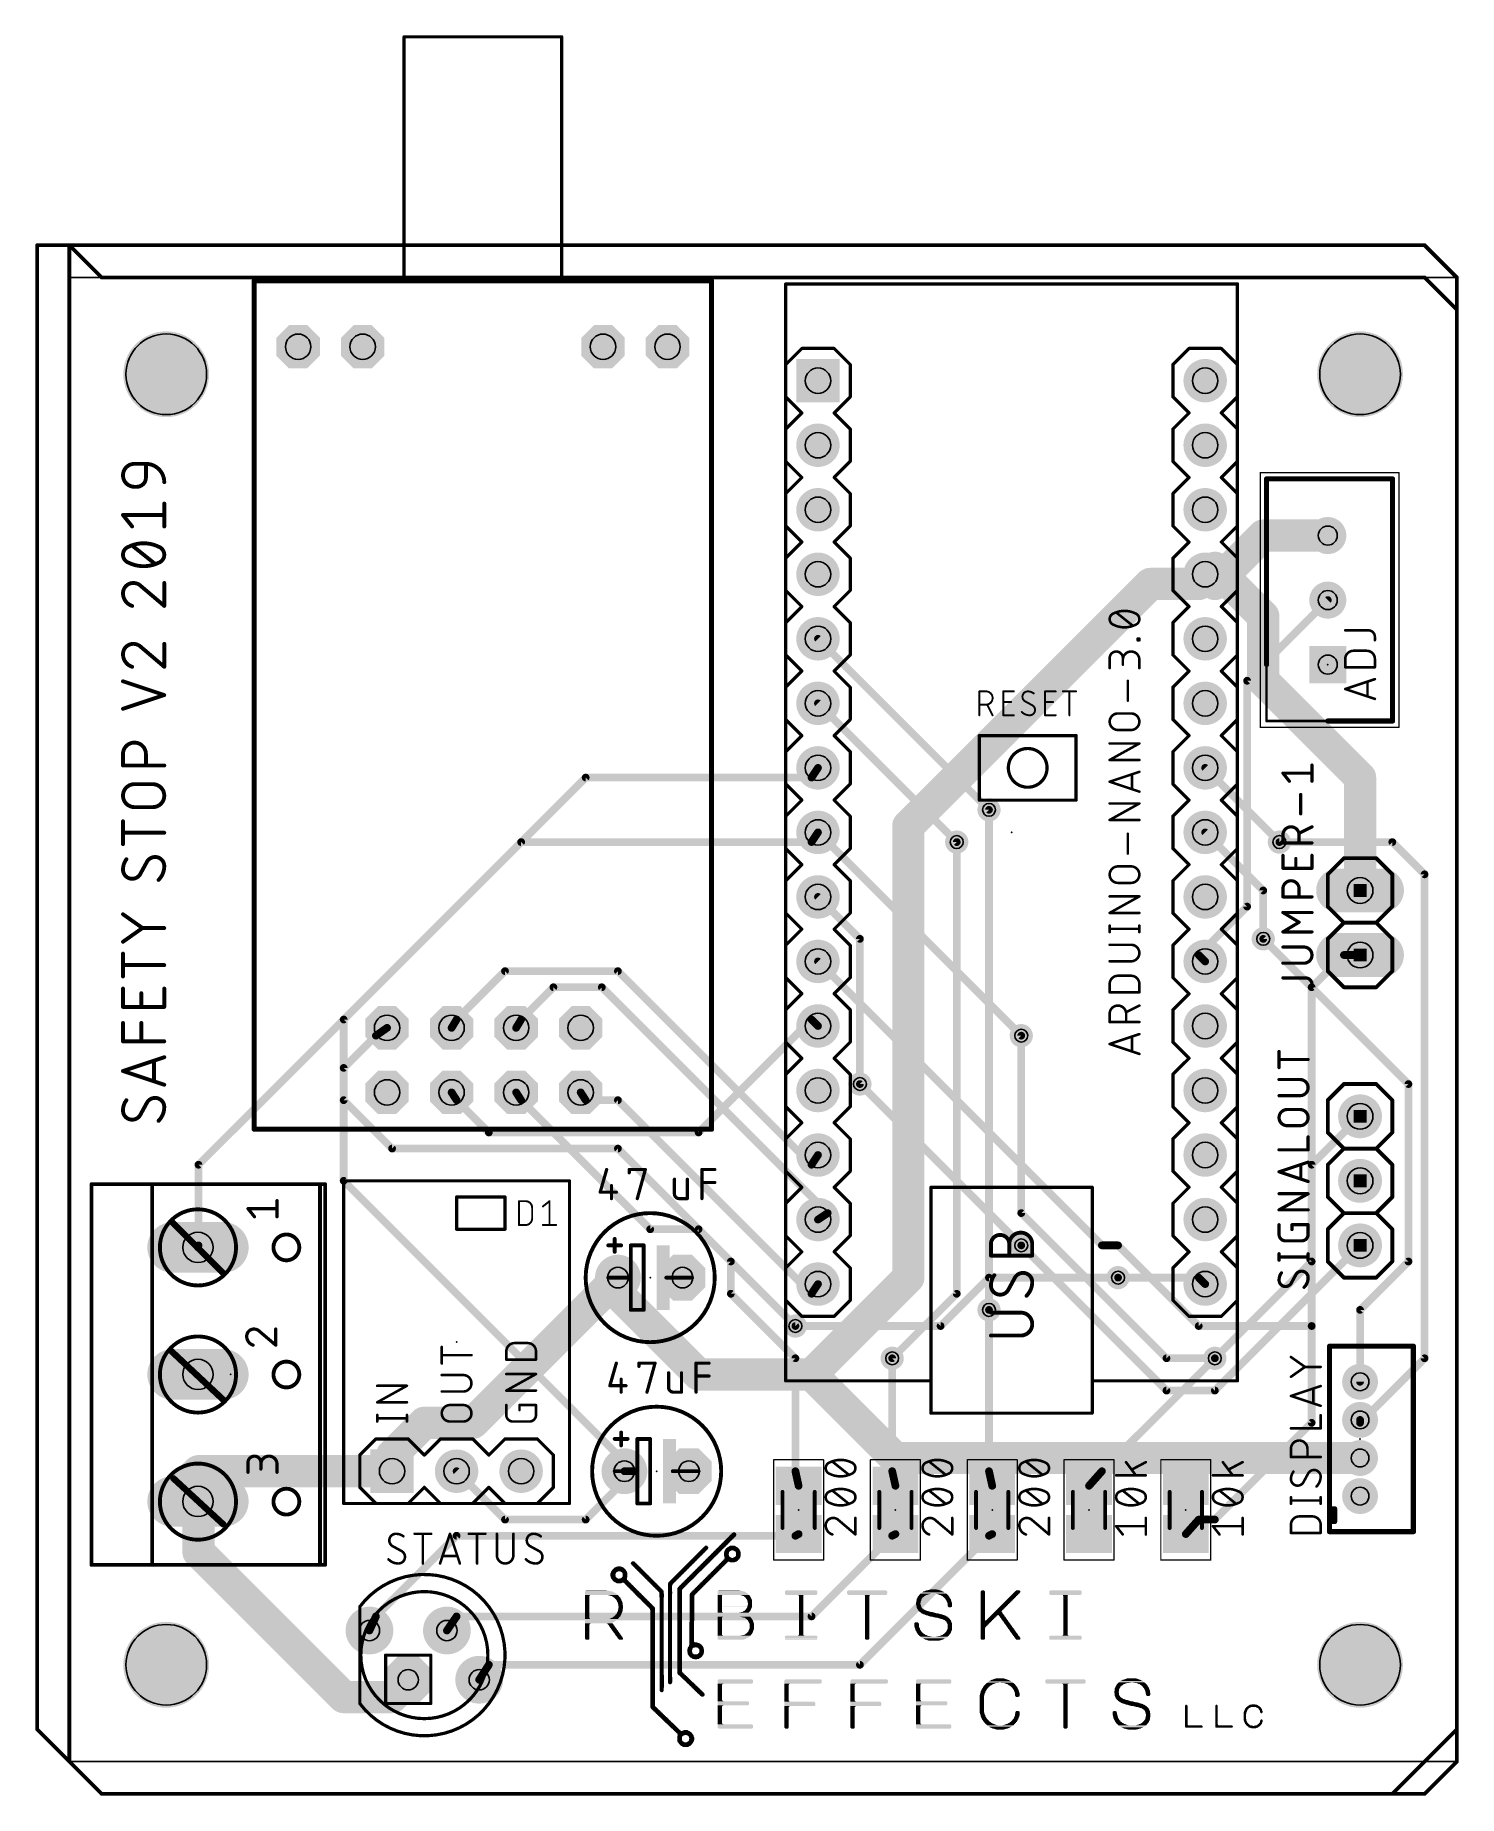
# Model space of a CAD drawing. Extents: x -0.05 to 2.15, y -0.05 to 2.68.
import ezdxf

# ---------------------------------------------------------------- set-up
doc = ezdxf.new("R2010")
doc.units = 0
for name, color, linetype in [('1', 12, 'CONTINUOUS'), ('16', 132, 'CONTINUOUS'), ('17', 110, 'CONTINUOUS'), ('18', 110, 'CONTINUOUS'), ('20', 31, 'CONTINUOUS'), ('21', 253, 'CONTINUOUS'), ('23', 53, 'CONTINUOUS'), ('25', 253, 'CONTINUOUS'), ('29', 253, 'CONTINUOUS'), ('30', 253, 'CONTINUOUS'), ('31', 253, 'CONTINUOUS'), ('35', 253, 'CONTINUOUS'), ('39', 12, 'CONTINUOUS'), ('44', 253, 'CONTINUOUS'), ('51', 253, 'CONTINUOUS')]:
    doc.layers.add(name, color=color, linetype=linetype)

# ---------------------------------------------------------------- blocks, each defined once
blk = doc.blocks.new('RECT')
blk.add_solid([(-0.5, -0.5), (0.5, -0.5), (-0.5, 0.5), (0.5, 0.5)])
blk = doc.blocks.new('SQUAREP')
blk.add_solid([(-0.5, -0.5), (0.5, -0.5), (-0.5, 0.5), (0.5, 0.5)])
blk = doc.blocks.new('ROUNDP')
at = {"const_width": 0.5}
blk.add_lwpolyline([(0, -0.25, 1), (0, 0.25, 1), (0, -0.25)], format="xyb", dxfattribs=at)
blk = doc.blocks.new('OCTAGONP')
at = {"const_width": 0.5}
blk.add_lwpolyline([(-0.25, -0.103553), (-0.25, 0.103553), (-0.103553, 0.25), (0.103553, 0.25), (0.25, 0.103553), (0.25, -0.103553), (0.103553, -0.25), (-0.103553, -0.25), (-0.25, -0.103553), (-0.25, 0.103553)], dxfattribs=at)
blk = doc.blocks.new('LONGP100')
at = {"const_width": 1}
blk.add_lwpolyline([(-0.5, 0), (0.5, 0)], dxfattribs=at)
at = {"const_width": 0.5}
for points in [[(-0.5, 0.25, 1), (-0.5, -0.25)], [(0.5, -0.25, 1), (0.5, 0.25)]]:
    blk.add_lwpolyline(points, format="xyb", dxfattribs=at)
blk = doc.blocks.new('ROUNDV')
at = {"const_width": 0.5}
blk.add_lwpolyline([(0, -0.25, 1), (0, 0.25, 1), (0, -0.25)], format="xyb", dxfattribs=at)

msp = doc.modelspace()

# ---------------------------------------------------------------- linework, layer by layer
at = {"layer": '1'}
for points, const_width in [([(0, 2.35), (0, 0)], 0.006), ([(0.05, 2.3), (0, 2.35)], 0.006), ([(2.1, 2.3), (0.05, 2.3)], 0.006), ([(2.15, 2.25), (2.1, 2.3)], 0.006), ([(2.15, 0.05), (2.15, 2.25)], 0.006), ([(1.775, 1.825), (1.85, 1.9)], 0.05), ([(1.85, 1.9), (1.95, 1.9)], 0.05), ([(1.775, 1.825), (1.76, 1.84)], 0.05), ([(1.825, 1.675), (1.95, 1.8)], 0.012), ([(1.16, 1.74), (1.425, 1.475)], 0.012), ([(1.825, 1.325), (1.825, 1.675)], 0.012), ([(1.16, 1.64), (1.375, 1.425)], 0.012), ([(0.8, 1.525), (0.425, 1.15)], 0.012), ([(1.15, 1.525), (0.8, 1.525)], 0.012), ([(1.15, 1.525), (1.16, 1.54)], 0.012), ([(1.16, 1.44), (1.475, 1.125)], 0.012), ([(1.875, 1.425), (2.05, 1.425)], 0.012), ([(2.05, 1.425), (2.1, 1.375)], 0.012), ([(2.1, 1.375), (2.1, 0.625)], 0.012), ([(1.75, 1.25), (1.825, 1.325)], 0.012), ([(1.75, 1.25), (1.76, 1.24)], 0.012), ([(1.85, 1.275), (2.075, 1.05)], 0.012), ([(1.6, 0.8), (1.16, 1.24)], 0.012), ([(0.425, 1.15), (0.425, 1.025)], 0.012), ([(1.15, 1.15), (0.975, 0.975)], 0.012), ([(1.15, 1.15), (1.16, 1.14)], 0.012), ([(0.6, 1.025), (0.592244, 1.037087)], 0.012), ([(1.475, 0.8), (1.225, 1.05)], 0.012), ([(2.075, 1.05), (2.075, 0.775)], 0.012), ([(0.425, 1.025), (0.5, 0.95)], 0.012), ([(0.65, 0.975), (0.6, 1.025)], 0.012), ([(2, 1), (1.925, 0.925)], 0.012), ([(0.5, 0.95), (0.85, 0.95)], 0.012), ([(0.975, 0.975), (0.65, 0.975)], 0.012), ([(0.85, 0.95), (1.025, 0.775)], 0.012), ([(1.925, 0.925), (1.925, 0.675)], 0.012), ([(1.625, 0.8), (1.6, 0.8)], 0.012), ([(1.75, 0.675), (1.625, 0.8)], 0.012), ([(0.625, 0.525), (0.85, 0.75)], 0.05), ([(1.025, 0.775), (1.025, 0.725)], 0.012), ([(2.075, 0.775), (2, 0.7)], 0.012), ([(1.425, 0.75), (1.35, 0.675)], 0.012), ([(1.625, 0.75), (1.425, 0.75)], 0.012), ([(1.025, 0.725), (1.125, 0.625)], 0.012), ([(1.425, 0.7), (1.425, 0.45)], 0.012), ([(2, 0.7), (2, 0.588583)], 0.012), ([(1.35, 0.675), (1.125, 0.675)], 0.012), ([(1.925, 0.675), (1.75, 0.675)], 0.012), ([(1.925, 0.675), (1.925, 0.525)], 0.012), ([(1.125, 0.625), (1.125, 0.45)], 0.012), ([(1.275, 0.625), (1.275, 0.45)], 0.012), ([(1.775, 0.625), (1.6, 0.45)], 0.012), ([(2.1, 0.625), (2, 0.525)], 0.012), ([(0.5, 0.475), (0.55, 0.525)], 0.05), ([(0.55, 0.525), (0.625, 0.525)], 0.05), ([(1.925, 0.525), (1.775, 0.375)], 0.012), ([(2, 0.525), (2, 0.529528)], 0.012), ([(0.5, 0.45), (0.5, 0.475)], 0.05), ([(0.675, 0.375), (0.6, 0.45)], 0.012), ([(0.875, 0.45), (0.8, 0.375)], 0.012), ([(0.875, 0.45), (0.86, 0.45)], 0.012), ([(1.125, 0.45), (1.13, 0.427402)], 0.012), ([(1.275, 0.45), (1.28, 0.427402)], 0.012), ([(1.425, 0.45), (1.43, 0.427402)], 0.012), ([(1.6, 0.45), (1.58, 0.427402)], 0.012), ([(0.2, 0.4), (0.199213, 0.40315)], 0.05), ([(0.2, 0.4), (0.2, 0.325)], 0.05), ([(0.475, 0.225), (0.6, 0.35)], 0.012), ([(0.6, 0.35), (1.125, 0.35)], 0.012), ([(0.8, 0.375), (0.675, 0.375)], 0.012), ([(1.125, 0.35), (1.13, 0.352598)], 0.012), ([(1.15, 0.225), (1.275, 0.35)], 0.012), ([(1.225, 0.15), (1.425, 0.35)], 0.012), ([(1.275, 0.35), (1.28, 0.352598)], 0.012), ([(1.425, 0.35), (1.43, 0.352598)], 0.012), ([(1.75, 0.375), (1.73, 0.352598)], 0.012), ([(1.775, 0.375), (1.75, 0.375)], 0.012), ([(0.2, 0.325), (0.425, 0.1)], 0.05), ([(0.475, 0.225), (0.465, 0.203126)], 0.012), ([(0.6, 0.225), (0.585, 0.203126)], 0.012), ([(0.6, 0.225), (1.15, 0.225)], 0.012), ([(0.5, 0.1), (0.525, 0.125)], 0.05), ([(0.525, 0.125), (0.525, 0.126874)], 0.05), ([(0.65, 0.15), (0.635, 0.126874)], 0.012), ([(0.65, 0.15), (1.225, 0.15)], 0.012), ([(0.425, 0.1), (0.5, 0.1)], 0.05), ([(2.05, -0.05), (2.15, 0.05)], 0.006), ([(0, 0), (0.05, -0.05)], 0.006), ([(0.05, -0.05), (2.05, -0.05)], 0.006)]:
    msp.add_lwpolyline(points, dxfattribs=dict(at, const_width=const_width))
for points, const_width in [([(0.0015, 2.35, 1), (-0.0015, 2.35)], 0.003), ([(0.001061, 2.351061, 1), (-0.001061, 2.348939)], 0.003), ([(0.05, 2.3015, 1), (0.05, 2.2985)], 0.003), ([(0.048939, 2.298939, 1), (0.051061, 2.301061)], 0.003), ([(2.101061, 2.301061, 1), (2.098939, 2.298939)], 0.003), ([(2.1, 2.2985, 1), (2.1, 2.3015)], 0.003), ([(2.1515, 2.25, 1), (2.1485, 2.25)], 0.003), ([(2.148939, 2.248939, 1), (2.151061, 2.251061)], 0.003), ([(1.85, 1.9125, 1), (1.85, 1.8875)], 0.025), ([(1.858839, 1.891161, 1), (1.841161, 1.908839)], 0.025), ([(1.95, 1.8875, 1), (1.95, 1.9125)], 0.025), ([(1.768839, 1.848839, 1), (1.751161, 1.831161)], 0.025), ([(1.766161, 1.833839, 1), (1.783839, 1.816161)], 0.025), ([(1.766161, 1.816161, 1), (1.783839, 1.833839)], 0.025), ([(1.952121, 1.797879, 1), (1.947879, 1.802121)], 0.006), ([(1.162121, 1.742121, 1), (1.157879, 1.737879)], 0.006), ([(1.828, 1.675, 1), (1.822, 1.675)], 0.006), ([(1.822879, 1.677121, 1), (1.827121, 1.672879)], 0.006), ([(1.162121, 1.642121, 1), (1.157879, 1.637879)], 0.006), ([(0.8, 1.528, 1), (0.8, 1.522)], 0.006), ([(0.802121, 1.522879, 1), (0.797879, 1.527121)], 0.006), ([(1.147504, 1.526664, 1), (1.152496, 1.523336)], 0.006), ([(1.15, 1.522, 1), (1.15, 1.528)], 0.006), ([(1.162496, 1.538336, 1), (1.157504, 1.541664)], 0.006), ([(1.422879, 1.472879, 1), (1.427121, 1.477121)], 0.006), ([(1.162121, 1.442121, 1), (1.157879, 1.437879)], 0.006), ([(1.372879, 1.422879, 1), (1.377121, 1.427121)], 0.006), ([(1.875, 1.428, 1), (1.875, 1.422)], 0.006), ([(2.052121, 1.427121, 1), (2.047879, 1.422879)], 0.006), ([(2.05, 1.422, 1), (2.05, 1.428)], 0.006), ([(2.103, 1.375, 1), (2.097, 1.375)], 0.006), ([(2.097879, 1.372879, 1), (2.102121, 1.377121)], 0.006), ([(1.822, 1.325, 1), (1.828, 1.325)], 0.006), ([(1.827121, 1.322879, 1), (1.822879, 1.327121)], 0.006), ([(1.752121, 1.252121, 1), (1.747879, 1.247879)], 0.006), ([(1.747879, 1.252121, 1), (1.752121, 1.247879)], 0.006), ([(1.852121, 1.277121, 1), (1.847879, 1.272879)], 0.006), ([(1.162121, 1.242121, 1), (1.157879, 1.237879)], 0.006), ([(1.757879, 1.237879, 1), (1.762121, 1.242121)], 0.006), ([(0.428, 1.15, 1), (0.422, 1.15)], 0.006), ([(0.422879, 1.152121, 1), (0.427121, 1.147879)], 0.006), ([(1.152121, 1.152121, 1), (1.147879, 1.147879)], 0.006), ([(1.152121, 1.147879, 1), (1.147879, 1.152121)], 0.006), ([(1.157879, 1.137879, 1), (1.162121, 1.142121)], 0.006), ([(1.472879, 1.122879, 1), (1.477121, 1.127121)], 0.006), ([(0.594769, 1.038707, 1), (0.589719, 1.035466)], 0.006), ([(1.227121, 1.052121, 1), (1.222879, 1.047879)], 0.006), ([(2.078, 1.05, 1), (2.072, 1.05)], 0.006), ([(2.072879, 1.047879, 1), (2.077121, 1.052121)], 0.006), ([(0.427121, 1.027121, 1), (0.422879, 1.022879)], 0.006), ([(0.422, 1.025, 1), (0.428, 1.025)], 0.006), ([(0.602121, 1.027121, 1), (0.597879, 1.022879)], 0.006), ([(0.597475, 1.02338, 1), (0.602525, 1.02662)], 0.006), ([(2.002121, 0.997879, 1), (1.997879, 1.002121)], 0.006), ([(0.5, 0.953, 1), (0.5, 0.947)], 0.006), ([(0.497879, 0.947879, 1), (0.502121, 0.952121)], 0.006), ([(0.65, 0.978, 1), (0.65, 0.972)], 0.006), ([(0.647879, 0.972879, 1), (0.652121, 0.977121)], 0.006), ([(0.852121, 0.952121, 1), (0.847879, 0.947879)], 0.006), ([(0.85, 0.947, 1), (0.85, 0.953)], 0.006), ([(0.972879, 0.977121, 1), (0.977121, 0.972879)], 0.006), ([(0.975, 0.972, 1), (0.975, 0.978)], 0.006), ([(1.928, 0.925, 1), (1.922, 0.925)], 0.006), ([(1.922879, 0.927121, 1), (1.927121, 0.922879)], 0.006), ([(1.472879, 0.797879, 1), (1.477121, 0.802121)], 0.006), ([(1.6, 0.803, 1), (1.6, 0.797)], 0.006), ([(1.597879, 0.797879, 1), (1.602121, 0.802121)], 0.006), ([(1.627121, 0.802121, 1), (1.622879, 0.797879)], 0.006), ([(1.625, 0.797, 1), (1.625, 0.803)], 0.006), ([(0.858839, 0.741161, 1), (0.841161, 0.758839)], 0.025), ([(1.028, 0.775, 1), (1.022, 0.775)], 0.006), ([(1.022879, 0.772879, 1), (1.027121, 0.777121)], 0.006), ([(2.072, 0.775, 1), (2.078, 0.775)], 0.006), ([(2.077121, 0.772879, 1), (2.072879, 0.777121)], 0.006), ([(1.425, 0.753, 1), (1.425, 0.747)], 0.006), ([(1.427121, 0.747879, 1), (1.422879, 0.752121)], 0.006), ([(1.625, 0.747, 1), (1.625, 0.753)], 0.006), ([(1.027121, 0.727121, 1), (1.022879, 0.722879)], 0.006), ([(1.022, 0.725, 1), (1.028, 0.725)], 0.006), ([(1.428, 0.7, 1), (1.422, 0.7)], 0.006), ([(2.003, 0.7, 1), (1.997, 0.7)], 0.006), ([(1.997879, 0.702121, 1), (2.002121, 0.697879)], 0.006), ([(1.125, 0.678, 1), (1.125, 0.672)], 0.006), ([(1.347879, 0.677121, 1), (1.352121, 0.672879)], 0.006), ([(1.35, 0.672, 1), (1.35, 0.678)], 0.006), ([(1.75, 0.678, 1), (1.75, 0.672)], 0.006), ([(1.747879, 0.672879, 1), (1.752121, 0.677121)], 0.006), ([(1.928, 0.675, 1), (1.922, 0.675)], 0.006), ([(1.922, 0.675, 1), (1.928, 0.675)], 0.006), ([(1.925, 0.672, 1), (1.925, 0.678)], 0.006), ([(1.128, 0.625, 1), (1.122, 0.625)], 0.006), ([(1.122879, 0.622879, 1), (1.127121, 0.627121)], 0.006), ([(1.278, 0.625, 1), (1.272, 0.625)], 0.006), ([(1.777121, 0.622879, 1), (1.772879, 0.627121)], 0.006), ([(2.097, 0.625, 1), (2.103, 0.625)], 0.006), ([(2.102121, 0.622879, 1), (2.097879, 0.627121)], 0.006), ([(1.997, 0.588583, 1), (2.003, 0.588583)], 0.006), ([(0.55, 0.5375, 1), (0.55, 0.5125)], 0.025), ([(0.558839, 0.516161, 1), (0.541161, 0.533839)], 0.025), ([(0.616161, 0.533839, 1), (0.633839, 0.516161)], 0.025), ([(0.625, 0.5125, 1), (0.625, 0.5375)], 0.025), ([(1.922, 0.525, 1), (1.928, 0.525)], 0.006), ([(1.927121, 0.522879, 1), (1.922879, 0.527121)], 0.006), ([(2.003, 0.529528, 1), (1.997, 0.529528)], 0.006), ([(1.997879, 0.527121, 1), (2.002121, 0.522879)], 0.006), ([(1.997, 0.525, 1), (2.003, 0.525)], 0.006), ([(0.5125, 0.475, 1), (0.4875, 0.475)], 0.025), ([(0.491161, 0.483839, 1), (0.508839, 0.466161)], 0.025), ([(0.4875, 0.45, 1), (0.5125, 0.45)], 0.025), ([(0.602121, 0.452121, 1), (0.597879, 0.447879)], 0.006), ([(0.86, 0.453, 1), (0.86, 0.447)], 0.006), ([(0.877121, 0.447879, 1), (0.872879, 0.452121)], 0.006), ([(0.875, 0.447, 1), (0.875, 0.453)], 0.006), ([(1.127929, 0.450648, 1), (1.122071, 0.449352)], 0.006), ([(1.122, 0.45, 1), (1.128, 0.45)], 0.006), ([(1.277929, 0.450648, 1), (1.272071, 0.449352)], 0.006), ([(1.272, 0.45, 1), (1.278, 0.45)], 0.006), ([(1.427929, 0.450648, 1), (1.422071, 0.449352)], 0.006), ([(1.422, 0.45, 1), (1.428, 0.45)], 0.006), ([(1.597879, 0.452121, 1), (1.602121, 0.447879)], 0.006), ([(1.602247, 0.448012, 1), (1.597753, 0.451988)], 0.006), ([(0.211339, 0.406181, 1), (0.187086, 0.400118)], 0.025), ([(0.2125, 0.4, 1), (0.1875, 0.4)], 0.025), ([(0.187873, 0.396968, 1), (0.212127, 0.403032)], 0.025), ([(1.127071, 0.426753, 1), (1.132929, 0.42805)], 0.006), ([(1.277071, 0.426753, 1), (1.282929, 0.42805)], 0.006), ([(1.427071, 0.426753, 1), (1.432929, 0.42805)], 0.006), ([(1.577753, 0.42939, 1), (1.582247, 0.425413)], 0.006), ([(0.6, 0.353, 1), (0.6, 0.347)], 0.006), ([(0.602121, 0.347879, 1), (0.597879, 0.352121)], 0.006), ([(0.675, 0.378, 1), (0.675, 0.372)], 0.006), ([(0.672879, 0.372879, 1), (0.677121, 0.377121)], 0.006), ([(0.797879, 0.377121, 1), (0.802121, 0.372879)], 0.006), ([(0.8, 0.372, 1), (0.8, 0.378)], 0.006), ([(1.123617, 0.352662, 1), (1.126383, 0.347338)], 0.006), ([(1.125, 0.347, 1), (1.125, 0.353)], 0.006), ([(1.131383, 0.349936, 1), (1.128617, 0.35526)], 0.006), ([(1.273617, 0.352662, 1), (1.276383, 0.347338)], 0.006), ([(1.277121, 0.347879, 1), (1.272879, 0.352121)], 0.006), ([(1.281383, 0.349936, 1), (1.278617, 0.35526)], 0.006), ([(1.423617, 0.352662, 1), (1.426383, 0.347338)], 0.006), ([(1.427121, 0.347879, 1), (1.422879, 0.352121)], 0.006), ([(1.431383, 0.349936, 1), (1.428617, 0.35526)], 0.006), ([(1.727762, 0.354596, 1), (1.732238, 0.3506)], 0.006), ([(1.75, 0.378, 1), (1.75, 0.372)], 0.006), ([(1.752238, 0.373002, 1), (1.747762, 0.376998)], 0.006), ([(1.772879, 0.377121, 1), (1.777121, 0.372879)], 0.006), ([(1.775, 0.372, 1), (1.775, 0.378)], 0.006), ([(0.208839, 0.333839, 1), (0.191161, 0.316161)], 0.025), ([(0.1875, 0.325, 1), (0.2125, 0.325)], 0.025), ([(0.472879, 0.227121, 1), (0.477121, 0.222879)], 0.006), ([(0.477728, 0.223753, 1), (0.472272, 0.226247)], 0.006), ([(0.6, 0.228, 1), (0.6, 0.222)], 0.006), ([(0.602474, 0.223303, 1), (0.597526, 0.226697)], 0.006), ([(1.147879, 0.227121, 1), (1.152121, 0.222879)], 0.006), ([(1.15, 0.222, 1), (1.15, 0.228)], 0.006), ([(0.462272, 0.204373, 1), (0.467728, 0.201879)], 0.006), ([(0.582526, 0.204823, 1), (0.587474, 0.201429)], 0.006), ([(0.5375, 0.126874, 1), (0.5125, 0.126874)], 0.025), ([(0.5125, 0.125, 1), (0.5375, 0.125)], 0.025), ([(0.533839, 0.116161, 1), (0.516161, 0.133839)], 0.025), ([(0.65, 0.153, 1), (0.65, 0.147)], 0.006), ([(0.652517, 0.148367, 1), (0.647483, 0.151633)], 0.006), ([(1.222879, 0.152121, 1), (1.227121, 0.147879)], 0.006), ([(1.225, 0.147, 1), (1.225, 0.153)], 0.006), ([(0.425, 0.1125, 1), (0.425, 0.0875)], 0.025), ([(0.416161, 0.091161, 1), (0.433839, 0.108839)], 0.025), ([(0.491161, 0.108839, 1), (0.508839, 0.091161)], 0.025), ([(0.5, 0.0875, 1), (0.5, 0.1125)], 0.025), ([(0.632483, 0.128507, 1), (0.637517, 0.125241)], 0.006), ([(2.1485, 0.05, 1), (2.1515, 0.05)], 0.003), ([(2.151061, 0.048939, 1), (2.148939, 0.051061)], 0.003), ([(0.001061, 0.001061, 1), (-0.001061, -0.001061)], 0.003), ([(-0.0015, 0, 1), (0.0015, 0)], 0.003), ([(0.05, -0.0485, 1), (0.05, -0.0515)], 0.003), ([(0.048939, -0.051061, 1), (0.051061, -0.048939)], 0.003), ([(2.048939, -0.048939, 1), (2.051061, -0.051061)], 0.003), ([(2.05, -0.0515, 1), (2.05, -0.0485)], 0.003)]:
    msp.add_lwpolyline(points, format="xyb", dxfattribs=dict(at, const_width=const_width))
at = {"layer": '16'}
for points, const_width in [([(-0.05, 2.35), (-0.05, 0.05)], 0.006), ([(2.1, 2.35), (-0.05, 2.35)], 0.006), ([(2.15, 2.3), (2.1, 2.35)], 0.006), ([(2.15, 0), (2.15, 2.3)], 0.006), ([(1.75, 1.825), (1.76, 1.84)], 0.05), ([(1.775, 1.85), (1.76, 1.84)], 0.05), ([(1.775, 1.85), (1.85, 1.775)], 0.05), ([(1.3, 1.45), (1.675, 1.825)], 0.05), ([(1.675, 1.825), (1.75, 1.825)], 0.05), ([(1.85, 1.775), (1.85, 1.675)], 0.05), ([(1.85, 1.675), (2, 1.525)], 0.05), ([(1.76, 1.54), (1.875, 1.425)], 0.012), ([(2, 1.525), (2, 1.35)], 0.05), ([(1.3, 0.75), (1.3, 1.45)], 0.05), ([(1.425, 1.475), (1.425, 0.7)], 0.012), ([(0.2, 0.925), (0.7, 1.425)], 0.012), ([(0.7, 1.425), (1.15, 1.425)], 0.012), ([(1.15, 1.425), (1.16, 1.44)], 0.012), ([(1.375, 1.425), (1.375, 0.725)], 0.012), ([(1.76, 1.44), (1.85, 1.35)], 0.012), ([(1.225, 1.275), (1.16, 1.34)], 0.012), ([(1.85, 1.35), (1.85, 1.275)], 0.012), ([(1.225, 1.05), (1.225, 1.275)], 0.012), ([(1.975, 1.25), (1.925, 1.2)], 0.012), ([(2, 1.25), (1.975, 1.25)], 0.012), ([(0.675, 1.225), (0.6, 1.15)], 0.012), ([(0.85, 1.225), (0.675, 1.225)], 0.012), ([(1.15, 0.925), (0.85, 1.225)], 0.012), ([(0.75, 1.2), (0.7, 1.15)], 0.012), ([(0.825, 1.2), (0.75, 1.2)], 0.012), ([(1.175, 0.85), (0.825, 1.2)], 0.012), ([(1.925, 1.2), (1.925, 0.775)], 0.012), ([(0.6, 1.15), (0.592244, 1.137087)], 0.012), ([(0.7, 1.15), (0.692244, 1.137087)], 0.012), ([(0.425, 1.075), (0.475, 1.125)], 0.012), ([(0.475, 1.125), (0.492244, 1.137087)], 0.012), ([(1.475, 1.125), (1.475, 0.85)], 0.012), ([(0.425, 0.9), (0.425, 1.075)], 0.012), ([(0.7, 1.025), (0.692244, 1.037087)], 0.012), ([(0.8, 1.025), (0.792244, 1.037087)], 0.012), ([(0.9, 0.825), (0.7, 1.025)], 0.012), ([(0.85, 1.025), (0.8, 1.025)], 0.012), ([(1.15, 0.725), (0.85, 1.025)], 0.012), ([(0.2, 0.8), (0.2, 0.925)], 0.012), ([(1.15, 0.925), (1.16, 0.94)], 0.012), ([(0.875, 0.45), (0.425, 0.9)], 0.012), ([(1.175, 0.85), (1.16, 0.84)], 0.012), ([(1.475, 0.85), (1.7, 0.625)], 0.012), ([(0.975, 0.825), (0.9, 0.825)], 0.012), ([(1.125, 0.675), (0.975, 0.825)], 0.012), ([(0.2, 0.8), (0.199213, 0.79685)], 0.012), ([(1.7, 0.575), (1.475, 0.8)], 0.012), ([(2, 0.8), (1.775, 0.575)], 0.012), ([(0.85, 0.75), (0.85, 0.725)], 0.05), ([(1.15, 0.6), (1.3, 0.75)], 0.05), ([(1.925, 0.775), (1.775, 0.625)], 0.012), ([(0.85, 0.725), (0.975, 0.6)], 0.05), ([(1.15, 0.725), (1.16, 0.74)], 0.012), ([(1.75, 0.75), (1.625, 0.75)], 0.012), ([(1.75, 0.75), (1.76, 0.74)], 0.012), ([(1.375, 0.725), (1.275, 0.625)], 0.012), ([(1.7, 0.625), (1.775, 0.625)], 0.012), ([(0.975, 0.6), (1.15, 0.6)], 0.05), ([(1.279528, 0.470472), (1.15, 0.6)], 0.05), ([(1.775, 0.575), (1.7, 0.575)], 0.012), ([(1.95, 0.470472), (1.279528, 0.470472)], 0.05), ([(2, 0.470472), (1.95, 0.470472)], 0.05), ([(0.175, 0.425), (0.2, 0.45)], 0.05), ([(0.2, 0.45), (0.5, 0.45)], 0.05), ([(0.175, 0.425), (0.199213, 0.40315)], 0.05), ([(0.875, 0.45), (0.86, 0.45)], 0.012), ([(-0.05, 0.05), (0.05, -0.05)], 0.006), ([(2.1, -0.05), (2.15, 0)], 0.006), ([(0.05, -0.05), (2.1, -0.05)], 0.006)]:
    msp.add_lwpolyline(points, dxfattribs=dict(at, const_width=const_width))
for points, const_width in [([(-0.0485, 2.35, 1), (-0.0515, 2.35)], 0.003), ([(-0.05, 2.3515, 1), (-0.05, 2.3485)], 0.003), ([(2.101061, 2.351061, 1), (2.098939, 2.348939)], 0.003), ([(2.1, 2.3485, 1), (2.1, 2.3515)], 0.003), ([(2.1515, 2.3, 1), (2.1485, 2.3)], 0.003), ([(2.148939, 2.298939, 1), (2.151061, 2.301061)], 0.003), ([(1.753066, 1.850401, 1), (1.766934, 1.829599)], 0.025), ([(1.770401, 1.833066, 1), (1.749599, 1.846934)], 0.025), ([(1.783839, 1.858839, 1), (1.766161, 1.841161)], 0.025), ([(1.781934, 1.839599, 1), (1.768066, 1.860401)], 0.025), ([(1.675, 1.8375, 1), (1.675, 1.8125)], 0.025), ([(1.683839, 1.816161, 1), (1.666161, 1.833839)], 0.025), ([(1.739599, 1.831934, 1), (1.760401, 1.818066)], 0.025), ([(1.75, 1.8125, 1), (1.75, 1.8375)], 0.025), ([(1.8625, 1.775, 1), (1.8375, 1.775)], 0.025), ([(1.841161, 1.766161, 1), (1.858839, 1.783839)], 0.025), ([(1.858839, 1.683839, 1), (1.841161, 1.666161)], 0.025), ([(1.8375, 1.675, 1), (1.8625, 1.675)], 0.025), ([(1.762121, 1.542121, 1), (1.757879, 1.537879)], 0.006), ([(2.0125, 1.525, 1), (1.9875, 1.525)], 0.025), ([(1.991161, 1.516161, 1), (2.008839, 1.533839)], 0.025), ([(1.3125, 1.45, 1), (1.2875, 1.45)], 0.025), ([(1.428, 1.475, 1), (1.422, 1.475)], 0.006), ([(1.291161, 1.458839, 1), (1.308839, 1.441161)], 0.025), ([(0.7, 1.428, 1), (0.7, 1.422)], 0.006), ([(0.702121, 1.422879, 1), (0.697879, 1.427121)], 0.006), ([(1.147504, 1.426664, 1), (1.152496, 1.423336)], 0.006), ([(1.15, 1.422, 1), (1.15, 1.428)], 0.006), ([(1.162496, 1.438336, 1), (1.157504, 1.441664)], 0.006), ([(1.378, 1.425, 1), (1.372, 1.425)], 0.006), ([(1.762121, 1.442121, 1), (1.757879, 1.437879)], 0.006), ([(1.872879, 1.422879, 1), (1.877121, 1.427121)], 0.006), ([(1.162121, 1.342121, 1), (1.157879, 1.337879)], 0.006), ([(1.853, 1.35, 1), (1.847, 1.35)], 0.006), ([(1.847879, 1.347879, 1), (1.852121, 1.352121)], 0.006), ([(1.9875, 1.35, 1), (2.0125, 1.35)], 0.025), ([(1.228, 1.275, 1), (1.222, 1.275)], 0.006), ([(1.222879, 1.272879, 1), (1.227121, 1.277121)], 0.006), ([(1.847, 1.275, 1), (1.853, 1.275)], 0.006), ([(1.975, 1.253, 1), (1.975, 1.247)], 0.006), ([(1.977121, 1.247879, 1), (1.972879, 1.252121)], 0.006), ([(2, 1.247, 1), (2, 1.253)], 0.006), ([(0.675, 1.228, 1), (0.675, 1.222)], 0.006), ([(0.677121, 1.222879, 1), (0.672879, 1.227121)], 0.006), ([(0.852121, 1.227121, 1), (0.847879, 1.222879)], 0.006), ([(0.85, 1.222, 1), (0.85, 1.228)], 0.006), ([(0.75, 1.203, 1), (0.75, 1.197)], 0.006), ([(0.752121, 1.197879, 1), (0.747879, 1.202121)], 0.006), ([(0.827121, 1.202121, 1), (0.822879, 1.197879)], 0.006), ([(0.825, 1.197, 1), (0.825, 1.203)], 0.006), ([(1.928, 1.2, 1), (1.922, 1.2)], 0.006), ([(1.922879, 1.202121, 1), (1.927121, 1.197879)], 0.006), ([(0.597879, 1.152121, 1), (0.602121, 1.147879)], 0.006), ([(0.602572, 1.148455, 1), (0.597428, 1.151545)], 0.006), ([(0.697879, 1.152121, 1), (0.702121, 1.147879)], 0.006), ([(0.702572, 1.148455, 1), (0.697428, 1.151545)], 0.006), ([(0.473278, 1.127457, 1), (0.476722, 1.122543)], 0.006), ([(0.477121, 1.122879, 1), (0.472879, 1.127121)], 0.006), ([(0.493966, 1.13463, 1), (0.490522, 1.139543)], 0.006), ([(0.589672, 1.138631, 1), (0.594816, 1.135542)], 0.006), ([(0.689672, 1.138631, 1), (0.694816, 1.135542)], 0.006), ([(1.478, 1.125, 1), (1.472, 1.125)], 0.006), ([(0.428, 1.075, 1), (0.422, 1.075)], 0.006), ([(0.422879, 1.077121, 1), (0.427121, 1.072879)], 0.006), ([(0.694769, 1.038707, 1), (0.689719, 1.035466)], 0.006), ([(0.794769, 1.038707, 1), (0.789719, 1.035466)], 0.006), ([(1.222, 1.05, 1), (1.228, 1.05)], 0.006), ([(0.702121, 1.027121, 1), (0.697879, 1.022879)], 0.006), ([(0.697475, 1.02338, 1), (0.702525, 1.02662)], 0.006), ([(0.8, 1.028, 1), (0.8, 1.022)], 0.006), ([(0.797475, 1.02338, 1), (0.802525, 1.02662)], 0.006), ([(0.852121, 1.027121, 1), (0.847879, 1.022879)], 0.006), ([(0.85, 1.022, 1), (0.85, 1.028)], 0.006), ([(0.203, 0.925, 1), (0.197, 0.925)], 0.006), ([(0.197879, 0.927121, 1), (0.202121, 0.922879)], 0.006), ([(1.147504, 0.926664, 1), (1.152496, 0.923336)], 0.006), ([(1.147879, 0.922879, 1), (1.152121, 0.927121)], 0.006), ([(1.162496, 0.938336, 1), (1.157504, 0.941664)], 0.006), ([(0.427121, 0.902121, 1), (0.422879, 0.897879)], 0.006), ([(0.422, 0.9, 1), (0.428, 0.9)], 0.006), ([(1.172879, 0.847879, 1), (1.177121, 0.852121)], 0.006), ([(1.176664, 0.847504, 1), (1.173336, 0.852496)], 0.006), ([(1.477121, 0.852121, 1), (1.472879, 0.847879)], 0.006), ([(1.472, 0.85, 1), (1.478, 0.85)], 0.006), ([(0.9, 0.828, 1), (0.9, 0.822)], 0.006), ([(0.897879, 0.822879, 1), (0.902121, 0.827121)], 0.006), ([(0.977121, 0.827121, 1), (0.972879, 0.822879)], 0.006), ([(0.975, 0.822, 1), (0.975, 0.828)], 0.006), ([(1.158336, 0.842496, 1), (1.161664, 0.837504)], 0.006), ([(0.196302, 0.797578, 1), (0.202123, 0.796123)], 0.006), ([(0.197, 0.8, 1), (0.203, 0.8)], 0.006), ([(0.20291, 0.799272, 1), (0.19709, 0.800728)], 0.006), ([(1.477121, 0.802121, 1), (1.472879, 0.797879)], 0.006), ([(2.002121, 0.797879, 1), (1.997879, 0.802121)], 0.006), ([(0.8625, 0.75, 1), (0.8375, 0.75)], 0.025), ([(1.308839, 0.741161, 1), (1.291161, 0.758839)], 0.025), ([(1.922, 0.775, 1), (1.928, 0.775)], 0.006), ([(1.927121, 0.772879, 1), (1.922879, 0.777121)], 0.006), ([(0.858839, 0.733839, 1), (0.841161, 0.716161)], 0.025), ([(0.8375, 0.725, 1), (0.8625, 0.725)], 0.025), ([(1.162496, 0.738336, 1), (1.157504, 0.741664)], 0.006), ([(1.2875, 0.75, 1), (1.3125, 0.75)], 0.025), ([(1.625, 0.753, 1), (1.625, 0.747)], 0.006), ([(1.752121, 0.752121, 1), (1.747879, 0.747879)], 0.006), ([(1.75, 0.747, 1), (1.75, 0.753)], 0.006), ([(1.757879, 0.737879, 1), (1.762121, 0.742121)], 0.006), ([(1.147504, 0.726664, 1), (1.152496, 0.723336)], 0.006), ([(1.147879, 0.722879, 1), (1.152121, 0.727121)], 0.006), ([(1.372, 0.725, 1), (1.378, 0.725)], 0.006), ([(1.377121, 0.722879, 1), (1.372879, 0.727121)], 0.006), ([(1.422, 0.7, 1), (1.428, 0.7)], 0.006), ([(1.122879, 0.672879, 1), (1.127121, 0.677121)], 0.006), ([(1.272879, 0.627121, 1), (1.277121, 0.622879)], 0.006), ([(1.7, 0.628, 1), (1.7, 0.622)], 0.006), ([(1.697879, 0.622879, 1), (1.702121, 0.627121)], 0.006), ([(1.772879, 0.627121, 1), (1.777121, 0.622879)], 0.006), ([(1.775, 0.622, 1), (1.775, 0.628)], 0.006), ([(0.975, 0.6125, 1), (0.975, 0.5875)], 0.025), ([(0.966161, 0.591161, 1), (0.983839, 0.608839)], 0.025), ([(1.158839, 0.608839, 1), (1.141161, 0.591161)], 0.025), ([(1.141161, 0.608839, 1), (1.158839, 0.591161)], 0.025), ([(1.15, 0.5875, 1), (1.15, 0.6125)], 0.025), ([(1.7, 0.578, 1), (1.7, 0.572)], 0.006), ([(1.697879, 0.572879, 1), (1.702121, 0.577121)], 0.006), ([(1.772879, 0.577121, 1), (1.777121, 0.572879)], 0.006), ([(1.775, 0.572, 1), (1.775, 0.578)], 0.006), ([(1.279528, 0.482972, 1), (1.279528, 0.457972)], 0.025), ([(1.270689, 0.461634, 1), (1.288366, 0.479311)], 0.025), ([(1.95, 0.482972, 1), (1.95, 0.457972)], 0.025), ([(1.95, 0.457972, 1), (1.95, 0.482972)], 0.025), ([(2, 0.457972, 1), (2, 0.482972)], 0.025), ([(0.2, 0.4625, 1), (0.2, 0.4375)], 0.025), ([(0.208839, 0.441161, 1), (0.191161, 0.458839)], 0.025), ([(0.5, 0.4375, 1), (0.5, 0.4625)], 0.025), ([(0.183375, 0.43428, 1), (0.166625, 0.41572)], 0.025), ([(0.166161, 0.433839, 1), (0.183839, 0.416161)], 0.025), ([(0.86, 0.453, 1), (0.86, 0.447)], 0.006), ([(0.872879, 0.447879, 1), (0.877121, 0.452121)], 0.006), ([(0.875, 0.447, 1), (0.875, 0.453)], 0.006), ([(0.190838, 0.39387, 1), (0.207587, 0.41243)], 0.025), ([(-0.048939, 0.051061, 1), (-0.051061, 0.048939)], 0.003), ([(-0.0515, 0.05, 1), (-0.0485, 0.05)], 0.003), ([(2.1485, 0, 1), (2.1515, 0)], 0.003), ([(2.151061, -0.001061, 1), (2.148939, 0.001061)], 0.003), ([(0.05, -0.0485, 1), (0.05, -0.0515)], 0.003), ([(0.048939, -0.051061, 1), (0.051061, -0.048939)], 0.003), ([(2.098939, -0.048939, 1), (2.101061, -0.051061)], 0.003), ([(2.1, -0.0515, 1), (2.1, -0.0485)], 0.003)]:
    msp.add_lwpolyline(points, format="xyb", dxfattribs=dict(at, const_width=const_width))
at = {"layer": '20'}
for p, q in [((2.15, 2.3), (0, 2.3)), ((0, 2.3), (0, 0)), ((2.15, 0), (2.15, 2.3)), ((0, 0), (2.15, 0))]:
    msp.add_line(p, q, dxfattribs=at)
for centre in [(0.15, 2.15), (2, 2.15), (0.15, 0.15), (2, 0.15)]:
    msp.add_circle(centre, 0.0625, dxfattribs=at)
at = {"layer": '21'}
for points, const_width in [([(1.11, 2.29), (1.11, 2.065)], 0.005), ([(1.11, 2.29), (1.335, 2.29)], 0.005), ([(1.335, 2.29), (1.585, 2.29)], 0.005), ([(1.585, 2.29), (1.81, 2.29)], 0.005), ([(1.81, 2.29), (1.81, 2.115)], 0.005), ([(1.135, 2.19), (1.11, 2.165)], 0.005), ([(1.135, 2.19), (1.185, 2.19)], 0.005), ([(1.21, 2.165), (1.185, 2.19)], 0.005), ([(1.735, 2.19), (1.71, 2.165)], 0.005), ([(1.735, 2.19), (1.785, 2.19)], 0.005), ([(1.81, 2.165), (1.785, 2.19)], 0.005), ([(1.21, 2.115), (1.21, 2.165)], 0.005), ([(1.71, 2.115), (1.71, 2.165)], 0.005), ([(1.11, 2.115), (1.135, 2.09)], 0.005), ([(1.185, 2.09), (1.21, 2.115)], 0.005), ([(1.735, 2.09), (1.71, 2.115)], 0.005), ([(1.81, 2.115), (1.785, 2.09)], 0.005), ([(1.81, 2.065), (1.81, 2.115)], 0.005), ([(1.135, 2.09), (1.11, 2.065)], 0.005), ([(1.21, 2.065), (1.185, 2.09)], 0.005), ([(1.71, 2.065), (1.735, 2.09)], 0.005), ([(1.785, 2.09), (1.81, 2.065)], 0.005), ([(1.11, 2.065), (1.11, 1.915)], 0.005), ([(1.21, 2.015), (1.21, 2.065)], 0.005), ([(1.71, 2.015), (1.71, 2.065)], 0.005), ([(1.81, 2.015), (1.81, 2.065)], 0.005), ([(1.11, 2.015), (1.135, 1.99)], 0.005), ([(1.135, 1.99), (1.11, 1.965)], 0.005), ([(1.185, 1.99), (1.21, 2.015)], 0.005), ([(1.21, 1.965), (1.185, 1.99)], 0.005), ([(1.735, 1.99), (1.71, 2.015)], 0.005), ([(1.71, 1.965), (1.735, 1.99)], 0.005), ([(1.785, 1.99), (1.81, 2.015)], 0.005), ([(1.81, 1.965), (1.785, 1.99)], 0.005), ([(1.81, 1.965), (1.81, 2.015)], 0.005), ([(1.21, 1.915), (1.21, 1.965)], 0.005), ([(1.71, 1.915), (1.71, 1.965)], 0.005), ([(1.81, 1.915), (1.81, 1.965)], 0.005), ([(1.855118, 1.7), (1.855118, 1.987795)], 0.007874), ([(1.855118, 1.987795), (2.050394, 1.987795)], 0.007874), ([(2.050394, 1.987795), (2.050394, 1.612598)], 0.007874), ([(1.11, 1.915), (1.11, 1.265)], 0.005), ([(1.135, 1.89), (1.11, 1.915)], 0.005), ([(1.185, 1.89), (1.21, 1.915)], 0.005), ([(1.735, 1.89), (1.71, 1.915)], 0.005), ([(1.785, 1.89), (1.81, 1.915)], 0.005), ([(1.81, 1.865), (1.81, 1.915)], 0.005), ([(1.135, 1.89), (1.11, 1.865)], 0.005), ([(1.21, 1.865), (1.185, 1.89)], 0.005), ([(1.71, 1.865), (1.735, 1.89)], 0.005), ([(1.81, 1.865), (1.785, 1.89)], 0.005), ([(1.21, 1.815), (1.21, 1.865)], 0.005), ([(1.71, 1.815), (1.71, 1.865)], 0.005), ([(1.81, 1.815), (1.81, 1.865)], 0.005), ([(1.11, 1.815), (1.135, 1.79)], 0.005), ([(1.185, 1.79), (1.21, 1.815)], 0.005), ([(1.735, 1.79), (1.71, 1.815)], 0.005), ([(1.785, 1.79), (1.81, 1.815)], 0.005), ([(1.81, 1.765), (1.81, 1.815)], 0.005), ([(1.135, 1.79), (1.11, 1.765)], 0.005), ([(1.21, 1.765), (1.185, 1.79)], 0.005), ([(1.71, 1.765), (1.735, 1.79)], 0.005), ([(1.81, 1.765), (1.785, 1.79)], 0.005), ([(1.21, 1.715), (1.21, 1.765)], 0.005), ([(1.71, 1.715), (1.71, 1.765)], 0.005), ([(1.81, 1.715), (1.81, 1.765)], 0.005), ([(1.11, 1.715), (1.135, 1.69)], 0.005), ([(1.135, 1.69), (1.11, 1.665)], 0.005), ([(1.185, 1.69), (1.21, 1.715)], 0.005), ([(1.21, 1.665), (1.185, 1.69)], 0.005), ([(1.735, 1.69), (1.71, 1.715)], 0.005), ([(1.71, 1.665), (1.735, 1.69)], 0.005), ([(1.785, 1.69), (1.81, 1.715)], 0.005), ([(1.81, 1.665), (1.785, 1.69)], 0.005), ([(1.81, 1.665), (1.81, 1.715)], 0.005), ([(1.21, 1.615), (1.21, 1.665)], 0.005), ([(1.71, 1.615), (1.71, 1.665)], 0.005), ([(1.81, 1.615), (1.81, 1.665)], 0.005), ([(1.410035, 1.6215), (1.410035, 1.6585)], 0.003), ([(1.410035, 1.6585), (1.420313, 1.6585)], 0.003), ([(1.420313, 1.637944), (1.410035, 1.637944)], 0.003), ([(1.43059, 1.6215), (1.422368, 1.637944)], 0.003), ([(1.447079, 1.6215), (1.447079, 1.6585)], 0.003), ([(1.447079, 1.6585), (1.463523, 1.6585)], 0.003), ([(1.447079, 1.642055), (1.459412, 1.642055)], 0.003), ([(1.492254, 1.636917), (1.480949, 1.643083)], 0.003), ([(1.511879, 1.6215), (1.511879, 1.6585)], 0.003), ([(1.511879, 1.6585), (1.528323, 1.6585)], 0.003), ([(1.511879, 1.642055), (1.524212, 1.642055)], 0.003), ([(1.53941, 1.6585), (1.559965, 1.6585)], 0.003), ([(1.549687, 1.6215), (1.549687, 1.6585)], 0.003), ([(1.11, 1.615), (1.135, 1.59)], 0.005), ([(1.185, 1.59), (1.21, 1.615)], 0.005), ([(1.463523, 1.6215), (1.447079, 1.6215)], 0.003), ([(1.528323, 1.6215), (1.511879, 1.6215)], 0.003), ([(1.735, 1.59), (1.71, 1.615)], 0.005), ([(1.785, 1.59), (1.81, 1.615)], 0.005), ([(1.81, 1.565), (1.81, 1.615)], 0.005), ([(2.050394, 1.612598), (1.95, 1.612598)], 0.007874), ([(1.135, 1.59), (1.11, 1.565)], 0.005), ([(1.21, 1.565), (1.185, 1.59)], 0.005), ([(1.56, 1.59), (1.41, 1.59)], 0.005), ([(1.41, 1.59), (1.41, 1.49)], 0.005), ([(1.56, 1.49), (1.56, 1.59)], 0.005), ([(1.71, 1.565), (1.735, 1.59)], 0.005), ([(1.81, 1.565), (1.785, 1.59)], 0.005), ([(1.21, 1.515), (1.21, 1.565)], 0.005), ([(1.71, 1.515), (1.71, 1.565)], 0.005), ([(1.81, 1.515), (1.81, 1.565)], 0.005), ([(1.11, 1.515), (1.135, 1.49)], 0.005), ([(1.185, 1.49), (1.21, 1.515)], 0.005), ([(1.735, 1.49), (1.71, 1.515)], 0.005), ([(1.785, 1.49), (1.81, 1.515)], 0.005), ([(1.81, 1.465), (1.81, 1.515)], 0.005), ([(1.135, 1.49), (1.11, 1.465)], 0.005), ([(1.21, 1.465), (1.185, 1.49)], 0.005), ([(1.41, 1.49), (1.56, 1.49)], 0.005), ([(1.71, 1.465), (1.735, 1.49)], 0.005), ([(1.81, 1.465), (1.785, 1.49)], 0.005), ([(1.21, 1.415), (1.21, 1.465)], 0.005), ([(1.71, 1.415), (1.71, 1.465)], 0.005), ([(1.81, 1.415), (1.81, 1.465)], 0.005), ([(1.11, 1.415), (1.135, 1.39)], 0.005), ([(1.135, 1.39), (1.11, 1.365)], 0.005), ([(1.185, 1.39), (1.21, 1.415)], 0.005), ([(1.21, 1.365), (1.185, 1.39)], 0.005), ([(1.735, 1.39), (1.71, 1.415)], 0.005), ([(1.71, 1.365), (1.735, 1.39)], 0.005), ([(1.785, 1.39), (1.81, 1.415)], 0.005), ([(1.81, 1.365), (1.785, 1.39)], 0.005), ([(1.81, 1.365), (1.81, 1.415)], 0.005), ([(1.95, 1.375), (1.975, 1.4)], 0.006), ([(1.975, 1.4), (2.025, 1.4)], 0.006), ([(2.025, 1.4), (2.05, 1.375)], 0.006), ([(1.21, 1.315), (1.21, 1.365)], 0.005), ([(1.71, 1.315), (1.71, 1.365)], 0.005), ([(1.81, 1.315), (1.81, 1.365)], 0.005), ([(1.95, 1.325), (1.95, 1.375)], 0.006), ([(2.05, 1.375), (2.05, 1.325)], 0.006), ([(1.11, 1.315), (1.135, 1.29)], 0.005), ([(1.185, 1.29), (1.21, 1.315)], 0.005), ([(1.735, 1.29), (1.71, 1.315)], 0.005), ([(1.785, 1.29), (1.81, 1.315)], 0.005), ([(1.81, 1.265), (1.81, 1.315)], 0.005), ([(1.975, 1.3), (1.95, 1.325)], 0.006), ([(2.05, 1.325), (2.025, 1.3)], 0.006), ([(1.135, 1.29), (1.11, 1.265)], 0.005), ([(1.21, 1.265), (1.185, 1.29)], 0.005), ([(1.71, 1.265), (1.735, 1.29)], 0.005), ([(1.81, 1.265), (1.785, 1.29)], 0.005), ([(1.95, 1.275), (1.975, 1.3)], 0.006), ([(1.975, 1.3), (2.025, 1.3)], 0.006), ([(2.025, 1.3), (2.05, 1.275)], 0.006), ([(1.11, 1.265), (1.11, 0.965)], 0.005), ([(1.21, 1.215), (1.21, 1.265)], 0.005), ([(1.71, 1.215), (1.71, 1.265)], 0.005), ([(1.81, 1.215), (1.81, 1.265)], 0.005), ([(1.95, 1.225), (1.95, 1.275)], 0.006), ([(2.05, 1.275), (2.05, 1.225)], 0.006), ([(1.95, 1.225), (1.975, 1.2)], 0.006), ([(2.025, 1.2), (2.05, 1.225)], 0.006), ([(1.11, 1.215), (1.135, 1.19)], 0.005), ([(1.185, 1.19), (1.21, 1.215)], 0.005), ([(1.735, 1.19), (1.71, 1.215)], 0.005), ([(1.785, 1.19), (1.81, 1.215)], 0.005), ([(1.81, 1.165), (1.81, 1.215)], 0.005), ([(1.975, 1.2), (2.025, 1.2)], 0.006), ([(1.135, 1.19), (1.11, 1.165)], 0.005), ([(1.21, 1.165), (1.185, 1.19)], 0.005), ([(1.71, 1.165), (1.735, 1.19)], 0.005), ([(1.81, 1.165), (1.785, 1.19)], 0.005), ([(1.21, 1.115), (1.21, 1.165)], 0.005), ([(1.71, 1.115), (1.71, 1.165)], 0.005), ([(1.81, 1.115), (1.81, 1.165)], 0.005), ([(1.11, 1.115), (1.135, 1.09)], 0.005), ([(1.135, 1.09), (1.11, 1.065)], 0.005), ([(1.185, 1.09), (1.21, 1.115)], 0.005), ([(1.21, 1.065), (1.185, 1.09)], 0.005), ([(1.735, 1.09), (1.71, 1.115)], 0.005), ([(1.71, 1.065), (1.735, 1.09)], 0.005), ([(1.785, 1.09), (1.81, 1.115)], 0.005), ([(1.81, 1.065), (1.785, 1.09)], 0.005), ([(1.81, 1.065), (1.81, 1.115)], 0.005), ([(1.21, 1.015), (1.21, 1.065)], 0.005), ([(1.71, 1.015), (1.71, 1.065)], 0.005), ([(1.81, 0.965), (1.81, 1.065)], 0.005), ([(1.975, 1.05), (1.95, 1.025)], 0.006), ([(2.025, 1.05), (1.975, 1.05)], 0.006), ([(2.05, 1.025), (2.025, 1.05)], 0.006), ([(1.11, 1.015), (1.135, 0.99)], 0.005), ([(1.185, 0.99), (1.21, 1.015)], 0.005), ([(1.71, 1.015), (1.735, 0.99)], 0.005), ([(1.81, 1.015), (1.785, 0.99)], 0.005), ([(1.95, 0.975), (1.95, 1.025)], 0.006), ([(2.05, 1.025), (2.05, 0.975)], 0.006), ([(1.135, 0.99), (1.11, 0.965)], 0.005), ([(1.21, 0.965), (1.185, 0.99)], 0.005), ([(1.735, 0.99), (1.71, 0.965)], 0.005), ([(1.81, 0.965), (1.785, 0.99)], 0.005), ([(1.11, 0.965), (1.11, 0.915)], 0.005), ([(1.21, 0.915), (1.21, 0.965)], 0.005), ([(1.71, 0.965), (1.71, 0.915)], 0.005), ([(1.81, 0.915), (1.81, 0.965)], 0.005), ([(1.975, 0.95), (1.95, 0.975)], 0.006), ([(2.05, 0.975), (2.025, 0.95)], 0.006), ([(1.95, 0.925), (1.975, 0.95)], 0.006), ([(1.95, 0.875), (1.95, 0.925)], 0.006), ([(2.025, 0.95), (1.975, 0.95)], 0.006), ([(2.025, 0.95), (2.05, 0.925)], 0.006), ([(2.05, 0.925), (2.05, 0.875)], 0.006), ([(0.775, 0.9), (0.425, 0.9)], 0.005), ([(0.425, 0.9), (0.425, 0.4)], 0.005), ([(0.775, 0.4), (0.775, 0.9)], 0.005), ([(1.11, 0.915), (1.11, 0.865)], 0.005), ([(1.11, 0.915), (1.135, 0.89)], 0.005), ([(1.185, 0.89), (1.21, 0.915)], 0.005), ([(1.71, 0.915), (1.735, 0.89)], 0.005), ([(1.785, 0.89), (1.81, 0.915)], 0.005), ([(1.81, 0.865), (1.81, 0.915)], 0.005), ([(0.034213, 0.894843), (0.034213, 0.304843)], 0.006), ([(0.034213, 0.894843), (0.128228, 0.894843)], 0.006), ([(0.128228, 0.894843), (0.128228, 0.83185)], 0.006), ([(0.128228, 0.894843), (0.388228, 0.894843)], 0.006), ([(0.388228, 0.304843), (0.388228, 0.894843)], 0.006), ([(0.388228, 0.894843), (0.39622, 0.894843)], 0.006), ([(0.39622, 0.304843), (0.39622, 0.894843)], 0.006), ([(0.6, 0.875), (0.675, 0.875)], 0.005), ([(0.6, 0.825), (0.6, 0.875)], 0.005), ([(0.675, 0.875), (0.675, 0.825)], 0.005), ([(1.135, 0.89), (1.11, 0.865)], 0.005), ([(1.21, 0.865), (1.185, 0.89)], 0.005), ([(1.335, 0.59), (1.335, 0.89)], 0.005), ([(1.335, 0.89), (1.585, 0.89)], 0.005), ([(1.585, 0.89), (1.585, 0.59)], 0.005), ([(1.735, 0.89), (1.71, 0.865)], 0.005), ([(1.81, 0.865), (1.785, 0.89)], 0.005), ([(1.975, 0.85), (1.95, 0.875)], 0.006), ([(2.05, 0.875), (2.025, 0.85)], 0.006), ([(0.6965, 0.8315), (0.6965, 0.8685)], 0.003), ([(0.6965, 0.8685), (0.706778, 0.8685)], 0.003), ([(0.717055, 0.858222), (0.717055, 0.841778)], 0.003), ([(0.7337, 0.860278), (0.743978, 0.8685)], 0.003), ([(0.743978, 0.8685), (0.743978, 0.8315)], 0.003), ([(1.11, 0.865), (1.11, 0.815)], 0.005), ([(1.21, 0.815), (1.21, 0.865)], 0.005), ([(1.71, 0.865), (1.71, 0.815)], 0.005), ([(1.81, 0.815), (1.81, 0.865)], 0.005), ([(1.95, 0.825), (1.975, 0.85)], 0.006), ([(2.025, 0.85), (1.975, 0.85)], 0.006), ([(2.025, 0.85), (2.05, 0.825)], 0.006), ([(0.675, 0.825), (0.6, 0.825)], 0.005), ([(0.706778, 0.8315), (0.6965, 0.8315)], 0.003), ([(0.7337, 0.8315), (0.754255, 0.8315)], 0.003), ([(1.95, 0.775), (1.95, 0.825)], 0.006), ([(2.05, 0.825), (2.05, 0.775)], 0.006), ([(0.835, 0.8), (0.845, 0.8)], 0.006), ([(0.845, 0.8), (0.845, 0.81)], 0.006), ([(0.845, 0.79), (0.845, 0.8)], 0.006), ([(0.845, 0.8), (0.855, 0.8)], 0.006), ([(1.11, 0.815), (1.11, 0.765)], 0.005), ([(1.11, 0.815), (1.135, 0.79)], 0.005), ([(1.135, 0.79), (1.11, 0.765)], 0.005), ([(1.185, 0.79), (1.21, 0.815)], 0.005), ([(1.21, 0.765), (1.185, 0.79)], 0.005), ([(1.428, 0.784178), (1.428, 0.801956)], 0.006), ([(1.456445, 0.784178), (1.456445, 0.801956)], 0.006), ([(1.492, 0.801956), (1.492, 0.784178)], 0.006), ([(1.71, 0.815), (1.735, 0.79)], 0.005), ([(1.735, 0.79), (1.71, 0.765)], 0.005), ([(1.785, 0.79), (1.81, 0.815)], 0.005), ([(1.81, 0.765), (1.785, 0.79)], 0.005), ([(1.81, 0.765), (1.81, 0.815)], 0.005), ([(0.128228, 0.76185), (0.128228, 0.634843)], 0.006), ([(1.11, 0.765), (1.11, 0.715)], 0.005), ([(1.21, 0.715), (1.21, 0.765)], 0.005), ([(1.492, 0.784178), (1.428, 0.784178)], 0.006), ([(1.71, 0.765), (1.71, 0.715)], 0.005), ([(1.81, 0.715), (1.81, 0.765)], 0.005), ([(1.975, 0.75), (1.95, 0.775)], 0.006), ([(2.05, 0.775), (2.025, 0.75)], 0.006), ([(1.465333, 0.750251), (1.454667, 0.730696)], 0.006), ([(2.025, 0.75), (1.975, 0.75)], 0.006), ([(1.11, 0.715), (1.11, 0.59)], 0.005), ([(1.11, 0.715), (1.135, 0.69)], 0.005), ([(1.185, 0.69), (1.21, 0.715)], 0.005), ([(1.71, 0.715), (1.735, 0.69)], 0.005), ([(1.785, 0.69), (1.81, 0.715)], 0.005), ([(1.81, 0.59), (1.81, 0.715)], 0.005), ([(1.135, 0.69), (1.185, 0.69)], 0.005), ([(1.474222, 0.695822), (1.428, 0.695822)], 0.006), ([(1.735, 0.69), (1.785, 0.69)], 0.005), ([(1.428, 0.660267), (1.474222, 0.660267)], 0.006), ([(0.577, 0.617), (0.577, 0.642555)], 0.004), ([(0.623, 0.629777), (0.577, 0.629777)], 0.004), ([(0.677, 0.623), (0.677, 0.635777)], 0.004), ([(0.689778, 0.648555), (0.710222, 0.648555)], 0.004), ([(0.723, 0.635777), (0.723, 0.623)], 0.004), ([(1.952756, 0.643701), (2.082677, 0.643701)], 0.008), ([(1.952756, 0.643701), (1.952756, 0.356299)], 0.008), ([(2.082677, 0.643701), (2.082677, 0.356299)], 0.008), ([(0.610222, 0.599055), (0.577, 0.599055)], 0.004), ([(0.723, 0.623), (0.677, 0.623)], 0.004), ([(0.677, 0.575), (0.723, 0.600555)], 0.004), ([(0.723, 0.600555), (0.677, 0.600555)], 0.004), ([(0.477, 0.556833), (0.523, 0.582389)], 0.004), ([(0.523, 0.582389), (0.477, 0.582389)], 0.004), ([(0.577, 0.5735), (0.610222, 0.5735)], 0.004), ([(0.723, 0.575), (0.677, 0.575)], 0.004), ([(1.11, 0.59), (1.335, 0.59)], 0.005), ([(1.335, 0.59), (1.335, 0.54)], 0.005), ([(1.585, 0.59), (1.81, 0.59)], 0.005), ([(1.585, 0.54), (1.585, 0.59)], 0.005), ([(0.128228, 0.564843), (0.128228, 0.437835)], 0.006), ([(0.523, 0.556833), (0.477, 0.556833)], 0.004), ([(0.589778, 0.552555), (0.610222, 0.552555)], 0.004), ([(0.677, 0.537222), (0.677, 0.552555)], 0.004), ([(0.697445, 0.544889), (0.697445, 0.552555)], 0.004), ([(0.697445, 0.552555), (0.723, 0.552555)], 0.004), ([(0.723, 0.552555), (0.723, 0.537222)], 0.004), ([(0.477, 0.527), (0.477, 0.537222)], 0.004), ([(0.477, 0.532111), (0.523, 0.532111)], 0.004), ([(0.523, 0.527), (0.523, 0.537222)], 0.004), ([(0.610222, 0.527), (0.589778, 0.527)], 0.004), ([(0.712778, 0.527), (0.687222, 0.527)], 0.004), ([(1.335, 0.54), (1.585, 0.54)], 0.005), ([(0.45, 0.475), (0.475, 0.5)], 0.005), ([(0.475, 0.5), (0.525, 0.5)], 0.005), ([(0.525, 0.5), (0.55, 0.475)], 0.005), ([(0.55, 0.475), (0.575, 0.5)], 0.005), ([(0.575, 0.5), (0.625, 0.5)], 0.005), ([(0.625, 0.5), (0.65, 0.475)], 0.005), ([(0.65, 0.475), (0.675, 0.5)], 0.005), ([(0.675, 0.5), (0.725, 0.5)], 0.005), ([(0.75, 0.475), (0.725, 0.5)], 0.005), ([(0.845, 0.5), (0.855, 0.5)], 0.006), ([(0.855, 0.5), (0.855, 0.51)], 0.006), ([(0.855, 0.49), (0.855, 0.5)], 0.006), ([(0.855, 0.5), (0.865, 0.5)], 0.006), ([(0.45, 0.425), (0.45, 0.475)], 0.005), ([(0.75, 0.425), (0.75, 0.475)], 0.005), ([(0.475, 0.4), (0.45, 0.425)], 0.005), ([(0.55, 0.425), (0.525, 0.4)], 0.005), ([(0.575, 0.4), (0.55, 0.425)], 0.005), ([(0.65, 0.425), (0.625, 0.4)], 0.005), ([(0.675, 0.4), (0.65, 0.425)], 0.005), ([(0.75, 0.425), (0.725, 0.4)], 0.005), ([(0.425, 0.4), (0.775, 0.4)], 0.005), ([(1.96063, 0.391732), (1.954724, 0.391732)], 0.008), ([(1.96063, 0.372047), (1.96063, 0.391732)], 0.008), ([(0.128228, 0.367835), (0.128228, 0.304843)], 0.006), ([(0.534945, 0.353), (0.5605, 0.353)], 0.004), ([(0.547723, 0.307), (0.547723, 0.353)], 0.004), ([(0.574389, 0.307), (0.589723, 0.353)], 0.004), ([(0.589723, 0.353), (0.605056, 0.307)], 0.004), ([(0.618945, 0.353), (0.6445, 0.353)], 0.004), ([(0.631722, 0.307), (0.631722, 0.353)], 0.004), ([(0.662445, 0.353), (0.662445, 0.319778)], 0.004), ([(0.688, 0.319778), (0.688, 0.353)], 0.004), ([(2.082677, 0.356299), (1.952756, 0.356299)], 0.008), ([(1.96063, 0.372047), (1.954724, 0.372047)], 0.008), ([(0.514889, 0.326167), (0.500834, 0.333833)], 0.004), ([(0.727889, 0.326167), (0.713833, 0.333833)], 0.004), ([(0.128228, 0.304843), (0.034213, 0.304843)], 0.006), ([(0.388228, 0.304843), (0.128228, 0.304843)], 0.006), ([(0.39622, 0.304843), (0.388228, 0.304843)], 0.006), ([(0.601223, 0.3185), (0.578223, 0.3185)], 0.004), ([(0.45, 0.24), (0.45, 0.09)], 0.005)]:
    msp.add_lwpolyline(points, dxfattribs=dict(at, const_width=const_width))
for points, const_width in [([(1.11125, 2.29, 1), (1.10875, 2.29)], 0.0025), ([(1.11, 2.29125, 1), (1.11, 2.28875)], 0.0025), ([(1.335, 2.29125, 1), (1.335, 2.28875)], 0.0025), ([(1.335, 2.28875, 1), (1.335, 2.29125)], 0.0025), ([(1.585, 2.29125, 1), (1.585, 2.28875)], 0.0025), ([(1.585, 2.28875, 1), (1.585, 2.29125)], 0.0025), ([(1.81125, 2.29, 1), (1.80875, 2.29)], 0.0025), ([(1.81, 2.28875, 1), (1.81, 2.29125)], 0.0025), ([(1.135, 2.19125, 1), (1.135, 2.18875)], 0.0025), ([(1.135884, 2.189116, 1), (1.134116, 2.190884)], 0.0025), ([(1.185884, 2.190884, 1), (1.184116, 2.189116)], 0.0025), ([(1.185, 2.18875, 1), (1.185, 2.19125)], 0.0025), ([(1.735, 2.19125, 1), (1.735, 2.18875)], 0.0025), ([(1.735884, 2.189116, 1), (1.734116, 2.190884)], 0.0025), ([(1.785884, 2.190884, 1), (1.784116, 2.189116)], 0.0025), ([(1.785, 2.18875, 1), (1.785, 2.19125)], 0.0025), ([(1.109116, 2.165884, 1), (1.110884, 2.164116)], 0.0025), ([(1.21125, 2.165, 1), (1.20875, 2.165)], 0.0025), ([(1.209116, 2.164116, 1), (1.210884, 2.165884)], 0.0025), ([(1.71125, 2.165, 1), (1.70875, 2.165)], 0.0025), ([(1.709116, 2.165884, 1), (1.710884, 2.164116)], 0.0025), ([(1.809116, 2.164116, 1), (1.810884, 2.165884)], 0.0025), ([(1.110884, 2.115884, 1), (1.109116, 2.114116)], 0.0025), ([(1.20875, 2.115, 1), (1.21125, 2.115)], 0.0025), ([(1.210884, 2.114116, 1), (1.209116, 2.115884)], 0.0025), ([(1.710884, 2.115884, 1), (1.709116, 2.114116)], 0.0025), ([(1.70875, 2.115, 1), (1.71125, 2.115)], 0.0025), ([(1.81125, 2.115, 1), (1.80875, 2.115)], 0.0025), ([(1.80875, 2.115, 1), (1.81125, 2.115)], 0.0025), ([(1.810884, 2.114116, 1), (1.809116, 2.115884)], 0.0025), ([(1.135884, 2.089116, 1), (1.134116, 2.090884)], 0.0025), ([(1.134116, 2.089116, 1), (1.135884, 2.090884)], 0.0025), ([(1.185884, 2.090884, 1), (1.184116, 2.089116)], 0.0025), ([(1.184116, 2.090884, 1), (1.185884, 2.089116)], 0.0025), ([(1.735884, 2.089116, 1), (1.734116, 2.090884)], 0.0025), ([(1.734116, 2.089116, 1), (1.735884, 2.090884)], 0.0025), ([(1.785884, 2.090884, 1), (1.784116, 2.089116)], 0.0025), ([(1.784116, 2.090884, 1), (1.785884, 2.089116)], 0.0025), ([(1.11125, 2.065, 1), (1.10875, 2.065)], 0.0025), ([(1.109116, 2.065884, 1), (1.110884, 2.064116)], 0.0025), ([(1.10875, 2.065, 1), (1.11125, 2.065)], 0.0025), ([(1.21125, 2.065, 1), (1.20875, 2.065)], 0.0025), ([(1.209116, 2.064116, 1), (1.210884, 2.065884)], 0.0025), ([(1.71125, 2.065, 1), (1.70875, 2.065)], 0.0025), ([(1.709116, 2.065884, 1), (1.710884, 2.064116)], 0.0025), ([(1.81125, 2.065, 1), (1.80875, 2.065)], 0.0025), ([(1.80875, 2.065, 1), (1.81125, 2.065)], 0.0025), ([(1.809116, 2.064116, 1), (1.810884, 2.065884)], 0.0025), ([(1.110884, 2.015884, 1), (1.109116, 2.014116)], 0.0025), ([(1.135884, 1.989116, 1), (1.134116, 1.990884)], 0.0025), ([(1.134116, 1.989116, 1), (1.135884, 1.990884)], 0.0025), ([(1.185884, 1.990884, 1), (1.184116, 1.989116)], 0.0025), ([(1.184116, 1.990884, 1), (1.185884, 1.989116)], 0.0025), ([(1.20875, 2.015, 1), (1.21125, 2.015)], 0.0025), ([(1.210884, 2.014116, 1), (1.209116, 2.015884)], 0.0025), ([(1.710884, 2.015884, 1), (1.709116, 2.014116)], 0.0025), ([(1.70875, 2.015, 1), (1.71125, 2.015)], 0.0025), ([(1.735884, 1.989116, 1), (1.734116, 1.990884)], 0.0025), ([(1.734116, 1.989116, 1), (1.735884, 1.990884)], 0.0025), ([(1.785884, 1.990884, 1), (1.784116, 1.989116)], 0.0025), ([(1.784116, 1.990884, 1), (1.785884, 1.989116)], 0.0025), ([(1.81125, 2.015, 1), (1.80875, 2.015)], 0.0025), ([(1.80875, 2.015, 1), (1.81125, 2.015)], 0.0025), ([(1.810884, 2.014116, 1), (1.809116, 2.015884)], 0.0025), ([(1.109116, 1.965884, 1), (1.110884, 1.964116)], 0.0025), ([(1.21125, 1.965, 1), (1.20875, 1.965)], 0.0025), ([(1.209116, 1.964116, 1), (1.210884, 1.965884)], 0.0025), ([(1.71125, 1.965, 1), (1.70875, 1.965)], 0.0025), ([(1.709116, 1.965884, 1), (1.710884, 1.964116)], 0.0025), ([(1.81125, 1.965, 1), (1.80875, 1.965)], 0.0025), ([(1.80875, 1.965, 1), (1.81125, 1.965)], 0.0025), ([(1.809116, 1.964116, 1), (1.810884, 1.965884)], 0.0025), ([(1.855118, 1.989764, 1), (1.855118, 1.985827)], 0.003937), ([(1.857087, 1.987795, 1), (1.85315, 1.987795)], 0.003937), ([(2.052362, 1.987795, 1), (2.048425, 1.987795)], 0.003937), ([(2.050394, 1.985827, 1), (2.050394, 1.989764)], 0.003937), ([(1.11125, 1.915, 1), (1.10875, 1.915)], 0.0025), ([(1.110884, 1.915884, 1), (1.109116, 1.914116)], 0.0025), ([(1.10875, 1.915, 1), (1.11125, 1.915)], 0.0025), ([(1.20875, 1.915, 1), (1.21125, 1.915)], 0.0025), ([(1.210884, 1.914116, 1), (1.209116, 1.915884)], 0.0025), ([(1.710884, 1.915884, 1), (1.709116, 1.914116)], 0.0025), ([(1.70875, 1.915, 1), (1.71125, 1.915)], 0.0025), ([(1.81125, 1.915, 1), (1.80875, 1.915)], 0.0025), ([(1.80875, 1.915, 1), (1.81125, 1.915)], 0.0025), ([(1.810884, 1.914116, 1), (1.809116, 1.915884)], 0.0025), ([(1.135884, 1.889116, 1), (1.134116, 1.890884)], 0.0025), ([(1.134116, 1.889116, 1), (1.135884, 1.890884)], 0.0025), ([(1.185884, 1.890884, 1), (1.184116, 1.889116)], 0.0025), ([(1.184116, 1.890884, 1), (1.185884, 1.889116)], 0.0025), ([(1.735884, 1.889116, 1), (1.734116, 1.890884)], 0.0025), ([(1.734116, 1.889116, 1), (1.735884, 1.890884)], 0.0025), ([(1.785884, 1.890884, 1), (1.784116, 1.889116)], 0.0025), ([(1.784116, 1.890884, 1), (1.785884, 1.889116)], 0.0025), ([(1.109116, 1.865884, 1), (1.110884, 1.864116)], 0.0025), ([(1.21125, 1.865, 1), (1.20875, 1.865)], 0.0025), ([(1.209116, 1.864116, 1), (1.210884, 1.865884)], 0.0025), ([(1.71125, 1.865, 1), (1.70875, 1.865)], 0.0025), ([(1.709116, 1.865884, 1), (1.710884, 1.864116)], 0.0025), ([(1.81125, 1.865, 1), (1.80875, 1.865)], 0.0025), ([(1.80875, 1.865, 1), (1.81125, 1.865)], 0.0025), ([(1.809116, 1.864116, 1), (1.810884, 1.865884)], 0.0025), ([(1.110884, 1.815884, 1), (1.109116, 1.814116)], 0.0025), ([(1.20875, 1.815, 1), (1.21125, 1.815)], 0.0025), ([(1.210884, 1.814116, 1), (1.209116, 1.815884)], 0.0025), ([(1.710884, 1.815884, 1), (1.709116, 1.814116)], 0.0025), ([(1.70875, 1.815, 1), (1.71125, 1.815)], 0.0025), ([(1.81125, 1.815, 1), (1.80875, 1.815)], 0.0025), ([(1.80875, 1.815, 1), (1.81125, 1.815)], 0.0025), ([(1.810884, 1.814116, 1), (1.809116, 1.815884)], 0.0025), ([(1.135884, 1.789116, 1), (1.134116, 1.790884)], 0.0025), ([(1.134116, 1.789116, 1), (1.135884, 1.790884)], 0.0025), ([(1.185884, 1.790884, 1), (1.184116, 1.789116)], 0.0025), ([(1.184116, 1.790884, 1), (1.185884, 1.789116)], 0.0025), ([(1.735884, 1.789116, 1), (1.734116, 1.790884)], 0.0025), ([(1.734116, 1.789116, 1), (1.735884, 1.790884)], 0.0025), ([(1.785884, 1.790884, 1), (1.784116, 1.789116)], 0.0025), ([(1.784116, 1.790884, 1), (1.785884, 1.789116)], 0.0025), ([(1.109116, 1.765884, 1), (1.110884, 1.764116)], 0.0025), ([(1.21125, 1.765, 1), (1.20875, 1.765)], 0.0025), ([(1.209116, 1.764116, 1), (1.210884, 1.765884)], 0.0025), ([(1.71125, 1.765, 1), (1.70875, 1.765)], 0.0025), ([(1.709116, 1.765884, 1), (1.710884, 1.764116)], 0.0025), ([(1.81125, 1.765, 1), (1.80875, 1.765)], 0.0025), ([(1.80875, 1.765, 1), (1.81125, 1.765)], 0.0025), ([(1.809116, 1.764116, 1), (1.810884, 1.765884)], 0.0025), ([(1.110884, 1.715884, 1), (1.109116, 1.714116)], 0.0025), ([(1.135884, 1.689116, 1), (1.134116, 1.690884)], 0.0025), ([(1.134116, 1.689116, 1), (1.135884, 1.690884)], 0.0025), ([(1.185884, 1.690884, 1), (1.184116, 1.689116)], 0.0025), ([(1.184116, 1.690884, 1), (1.185884, 1.689116)], 0.0025), ([(1.20875, 1.715, 1), (1.21125, 1.715)], 0.0025), ([(1.210884, 1.714116, 1), (1.209116, 1.715884)], 0.0025), ([(1.710884, 1.715884, 1), (1.709116, 1.714116)], 0.0025), ([(1.70875, 1.715, 1), (1.71125, 1.715)], 0.0025), ([(1.735884, 1.689116, 1), (1.734116, 1.690884)], 0.0025), ([(1.734116, 1.689116, 1), (1.735884, 1.690884)], 0.0025), ([(1.785884, 1.690884, 1), (1.784116, 1.689116)], 0.0025), ([(1.784116, 1.690884, 1), (1.785884, 1.689116)], 0.0025), ([(1.81125, 1.715, 1), (1.80875, 1.715)], 0.0025), ([(1.80875, 1.715, 1), (1.81125, 1.715)], 0.0025), ([(1.810884, 1.714116, 1), (1.809116, 1.715884)], 0.0025), ([(1.85315, 1.7, 1), (1.857087, 1.7)], 0.003937), ([(1.109116, 1.665884, 1), (1.110884, 1.664116)], 0.0025), ([(1.21125, 1.665, 1), (1.20875, 1.665)], 0.0025), ([(1.209116, 1.664116, 1), (1.210884, 1.665884)], 0.0025), ([(1.71125, 1.665, 1), (1.70875, 1.665)], 0.0025), ([(1.709116, 1.665884, 1), (1.710884, 1.664116)], 0.0025), ([(1.81125, 1.665, 1), (1.80875, 1.665)], 0.0025), ([(1.80875, 1.665, 1), (1.81125, 1.665)], 0.0025), ([(1.809116, 1.664116, 1), (1.810884, 1.665884)], 0.0025), ([(1.410785, 1.6585, 1), (1.409285, 1.6585)], 0.0015), ([(1.410035, 1.65925, 1), (1.410035, 1.65775)], 0.0015), ([(1.410035, 1.638694, 1), (1.410035, 1.637194)], 0.0015), ([(1.420313, 1.637944, 1), (1.420313, 1.6585)], 0.003), ([(1.420313, 1.65925, 1), (1.420313, 1.65775)], 0.0015), ([(1.420313, 1.638694, 1), (1.420313, 1.637194)], 0.0015), ([(1.420313, 1.65775, 1), (1.420313, 1.65925)], 0.0015), ([(1.420313, 1.637194, 1), (1.420313, 1.638694)], 0.0015), ([(1.423039, 1.63828, 1), (1.421697, 1.637609)], 0.0015), ([(1.447829, 1.6585, 1), (1.446329, 1.6585)], 0.0015), ([(1.447079, 1.65925, 1), (1.447079, 1.65775)], 0.0015), ([(1.447079, 1.642805, 1), (1.447079, 1.641305)], 0.0015), ([(1.459412, 1.641305, 1), (1.459412, 1.642805)], 0.0015), ([(1.463523, 1.65775, 1), (1.463523, 1.65925)], 0.0015), ([(1.48506, 1.6585, 0.414218), (1.476838, 1.650278)], 0.003), ([(1.476838, 1.650278, 0.265568), (1.480949, 1.643083)], 0.003), ([(1.477588, 1.650278, 1), (1.476088, 1.650278)], 0.0015), ([(1.476088, 1.650278, 1), (1.477588, 1.650278)], 0.0015), ([(1.481308, 1.643742, 1), (1.48059, 1.642425)], 0.0015), ([(1.480568, 1.642437, 1), (1.481329, 1.643729)], 0.0015), ([(1.49431, 1.655417, 0.162274), (1.48506, 1.6585)], 0.003), ([(1.48506, 1.65925, 1), (1.48506, 1.65775)], 0.0015), ([(1.48506, 1.65775, 1), (1.48506, 1.65925)], 0.0015), ([(1.496365, 1.629722, 0.265565), (1.492254, 1.636917)], 0.003), ([(1.492635, 1.637563, 1), (1.491874, 1.63627)], 0.0015), ([(1.491895, 1.636258, 1), (1.492613, 1.637575)], 0.0015), ([(1.49386, 1.654817, 1), (1.49476, 1.656017)], 0.0015), ([(1.512629, 1.6585, 1), (1.511129, 1.6585)], 0.0015), ([(1.511879, 1.65925, 1), (1.511879, 1.65775)], 0.0015), ([(1.511879, 1.642805, 1), (1.511879, 1.641305)], 0.0015), ([(1.524212, 1.641305, 1), (1.524212, 1.642805)], 0.0015), ([(1.528323, 1.65775, 1), (1.528323, 1.65925)], 0.0015), ([(1.53941, 1.65925, 1), (1.53941, 1.65775)], 0.0015), ([(1.550437, 1.6585, 1), (1.548937, 1.6585)], 0.0015), ([(1.559965, 1.65775, 1), (1.559965, 1.65925)], 0.0015), ([(1.110884, 1.615884, 1), (1.109116, 1.614116)], 0.0025), ([(1.20875, 1.615, 1), (1.21125, 1.615)], 0.0025), ([(1.210884, 1.614116, 1), (1.209116, 1.615884)], 0.0025), ([(1.409285, 1.6215, 1), (1.410785, 1.6215)], 0.0015), ([(1.42992, 1.621165, 1), (1.431261, 1.621835)], 0.0015), ([(1.447079, 1.62225, 1), (1.447079, 1.62075)], 0.0015), ([(1.446329, 1.6215, 1), (1.447829, 1.6215)], 0.0015), ([(1.463523, 1.62075, 1), (1.463523, 1.62225)], 0.0015), ([(1.47581, 1.626639, 0.199996), (1.488143, 1.6215)], 0.003), ([(1.476342, 1.627167, 1), (1.475277, 1.626111)], 0.0015), ([(1.488143, 1.6215, 0.414214), (1.496365, 1.629722)], 0.003), ([(1.488143, 1.62225, 1), (1.488143, 1.62075)], 0.0015), ([(1.488143, 1.62075, 1), (1.488143, 1.62225)], 0.0015), ([(1.497115, 1.629722, 1), (1.495615, 1.629722)], 0.0015), ([(1.495615, 1.629722, 1), (1.497115, 1.629722)], 0.0015), ([(1.511879, 1.62225, 1), (1.511879, 1.62075)], 0.0015), ([(1.511129, 1.6215, 1), (1.512629, 1.6215)], 0.0015), ([(1.528323, 1.62075, 1), (1.528323, 1.62225)], 0.0015), ([(1.548937, 1.6215, 1), (1.550437, 1.6215)], 0.0015), ([(1.710884, 1.615884, 1), (1.709116, 1.614116)], 0.0025), ([(1.70875, 1.615, 1), (1.71125, 1.615)], 0.0025), ([(1.81125, 1.615, 1), (1.80875, 1.615)], 0.0025), ([(1.80875, 1.615, 1), (1.81125, 1.615)], 0.0025), ([(1.810884, 1.614116, 1), (1.809116, 1.615884)], 0.0025), ([(1.95, 1.614567, 1), (1.95, 1.61063)], 0.003937), ([(2.048425, 1.612598, 1), (2.052362, 1.612598)], 0.003937), ([(2.050394, 1.61063, 1), (2.050394, 1.614567)], 0.003937), ([(1.135884, 1.589116, 1), (1.134116, 1.590884)], 0.0025), ([(1.134116, 1.589116, 1), (1.135884, 1.590884)], 0.0025), ([(1.185884, 1.590884, 1), (1.184116, 1.589116)], 0.0025), ([(1.184116, 1.590884, 1), (1.185884, 1.589116)], 0.0025), ([(1.41, 1.59125, 1), (1.41, 1.58875)], 0.0025), ([(1.41125, 1.59, 1), (1.40875, 1.59)], 0.0025), ([(1.56125, 1.59, 1), (1.55875, 1.59)], 0.0025), ([(1.56, 1.58875, 1), (1.56, 1.59125)], 0.0025), ([(1.735884, 1.589116, 1), (1.734116, 1.590884)], 0.0025), ([(1.734116, 1.589116, 1), (1.735884, 1.590884)], 0.0025), ([(1.785884, 1.590884, 1), (1.784116, 1.589116)], 0.0025), ([(1.784116, 1.590884, 1), (1.785884, 1.589116)], 0.0025), ([(1.109116, 1.565884, 1), (1.110884, 1.564116)], 0.0025), ([(1.21125, 1.565, 1), (1.20875, 1.565)], 0.0025), ([(1.209116, 1.564116, 1), (1.210884, 1.565884)], 0.0025), ([(1.485, 1.51, 1), (1.485, 1.57, 1), (1.485, 1.51)], 0.005), ([(1.71125, 1.565, 1), (1.70875, 1.565)], 0.0025), ([(1.709116, 1.565884, 1), (1.710884, 1.564116)], 0.0025), ([(1.81125, 1.565, 1), (1.80875, 1.565)], 0.0025), ([(1.80875, 1.565, 1), (1.81125, 1.565)], 0.0025), ([(1.809116, 1.564116, 1), (1.810884, 1.565884)], 0.0025), ([(1.110884, 1.515884, 1), (1.109116, 1.514116)], 0.0025), ([(1.20875, 1.515, 1), (1.21125, 1.515)], 0.0025), ([(1.210884, 1.514116, 1), (1.209116, 1.515884)], 0.0025), ([(1.710884, 1.515884, 1), (1.709116, 1.514116)], 0.0025), ([(1.70875, 1.515, 1), (1.71125, 1.515)], 0.0025), ([(1.81125, 1.515, 1), (1.80875, 1.515)], 0.0025), ([(1.80875, 1.515, 1), (1.81125, 1.515)], 0.0025), ([(1.810884, 1.514116, 1), (1.809116, 1.515884)], 0.0025), ([(1.135884, 1.489116, 1), (1.134116, 1.490884)], 0.0025), ([(1.134116, 1.489116, 1), (1.135884, 1.490884)], 0.0025), ([(1.185884, 1.490884, 1), (1.184116, 1.489116)], 0.0025), ([(1.184116, 1.490884, 1), (1.185884, 1.489116)], 0.0025), ([(1.41, 1.49125, 1), (1.41, 1.48875)], 0.0025), ([(1.40875, 1.49, 1), (1.41125, 1.49)], 0.0025), ([(1.55875, 1.49, 1), (1.56125, 1.49)], 0.0025), ([(1.56, 1.48875, 1), (1.56, 1.49125)], 0.0025), ([(1.735884, 1.489116, 1), (1.734116, 1.490884)], 0.0025), ([(1.734116, 1.489116, 1), (1.735884, 1.490884)], 0.0025), ([(1.785884, 1.490884, 1), (1.784116, 1.489116)], 0.0025), ([(1.784116, 1.490884, 1), (1.785884, 1.489116)], 0.0025), ([(1.109116, 1.465884, 1), (1.110884, 1.464116)], 0.0025), ([(1.21125, 1.465, 1), (1.20875, 1.465)], 0.0025), ([(1.209116, 1.464116, 1), (1.210884, 1.465884)], 0.0025), ([(1.71125, 1.465, 1), (1.70875, 1.465)], 0.0025), ([(1.709116, 1.465884, 1), (1.710884, 1.464116)], 0.0025), ([(1.81125, 1.465, 1), (1.80875, 1.465)], 0.0025), ([(1.80875, 1.465, 1), (1.81125, 1.465)], 0.0025), ([(1.809116, 1.464116, 1), (1.810884, 1.465884)], 0.0025), ([(1.110884, 1.415884, 1), (1.109116, 1.414116)], 0.0025), ([(1.135884, 1.389116, 1), (1.134116, 1.390884)], 0.0025), ([(1.134116, 1.389116, 1), (1.135884, 1.390884)], 0.0025), ([(1.185884, 1.390884, 1), (1.184116, 1.389116)], 0.0025), ([(1.184116, 1.390884, 1), (1.185884, 1.389116)], 0.0025), ([(1.20875, 1.415, 1), (1.21125, 1.415)], 0.0025), ([(1.210884, 1.414116, 1), (1.209116, 1.415884)], 0.0025), ([(1.710884, 1.415884, 1), (1.709116, 1.414116)], 0.0025), ([(1.70875, 1.415, 1), (1.71125, 1.415)], 0.0025), ([(1.735884, 1.389116, 1), (1.734116, 1.390884)], 0.0025), ([(1.734116, 1.389116, 1), (1.735884, 1.390884)], 0.0025), ([(1.785884, 1.390884, 1), (1.784116, 1.389116)], 0.0025), ([(1.784116, 1.390884, 1), (1.785884, 1.389116)], 0.0025), ([(1.81125, 1.415, 1), (1.80875, 1.415)], 0.0025), ([(1.80875, 1.415, 1), (1.81125, 1.415)], 0.0025), ([(1.810884, 1.414116, 1), (1.809116, 1.415884)], 0.0025), ([(1.975, 1.4015, 1), (1.975, 1.3985)], 0.003), ([(1.976061, 1.398939, 1), (1.973939, 1.401061)], 0.003), ([(2.026061, 1.401061, 1), (2.023939, 1.398939)], 0.003), ([(2.025, 1.3985, 1), (2.025, 1.4015)], 0.003), ([(1.109116, 1.365884, 1), (1.110884, 1.364116)], 0.0025), ([(1.21125, 1.365, 1), (1.20875, 1.365)], 0.0025), ([(1.209116, 1.364116, 1), (1.210884, 1.365884)], 0.0025), ([(1.71125, 1.365, 1), (1.70875, 1.365)], 0.0025), ([(1.709116, 1.365884, 1), (1.710884, 1.364116)], 0.0025), ([(1.81125, 1.365, 1), (1.80875, 1.365)], 0.0025), ([(1.80875, 1.365, 1), (1.81125, 1.365)], 0.0025), ([(1.809116, 1.364116, 1), (1.810884, 1.365884)], 0.0025), ([(1.9515, 1.375, 1), (1.9485, 1.375)], 0.003), ([(1.948939, 1.376061, 1), (1.951061, 1.373939)], 0.003), ([(2.0515, 1.375, 1), (2.0485, 1.375)], 0.003), ([(2.048939, 1.373939, 1), (2.051061, 1.376061)], 0.003), ([(1.110884, 1.315884, 1), (1.109116, 1.314116)], 0.0025), ([(1.20875, 1.315, 1), (1.21125, 1.315)], 0.0025), ([(1.210884, 1.314116, 1), (1.209116, 1.315884)], 0.0025), ([(1.710884, 1.315884, 1), (1.709116, 1.314116)], 0.0025), ([(1.70875, 1.315, 1), (1.71125, 1.315)], 0.0025), ([(1.81125, 1.315, 1), (1.80875, 1.315)], 0.0025), ([(1.80875, 1.315, 1), (1.81125, 1.315)], 0.0025), ([(1.810884, 1.314116, 1), (1.809116, 1.315884)], 0.0025), ([(1.951061, 1.326061, 1), (1.948939, 1.323939)], 0.003), ([(1.9485, 1.325, 1), (1.9515, 1.325)], 0.003), ([(2.0485, 1.325, 1), (2.0515, 1.325)], 0.003), ([(2.051061, 1.323939, 1), (2.048939, 1.326061)], 0.003), ([(1.135884, 1.289116, 1), (1.134116, 1.290884)], 0.0025), ([(1.134116, 1.289116, 1), (1.135884, 1.290884)], 0.0025), ([(1.185884, 1.290884, 1), (1.184116, 1.289116)], 0.0025), ([(1.184116, 1.290884, 1), (1.185884, 1.289116)], 0.0025), ([(1.735884, 1.289116, 1), (1.734116, 1.290884)], 0.0025), ([(1.734116, 1.289116, 1), (1.735884, 1.290884)], 0.0025), ([(1.785884, 1.290884, 1), (1.784116, 1.289116)], 0.0025), ([(1.784116, 1.290884, 1), (1.785884, 1.289116)], 0.0025), ([(1.975, 1.3015, 1), (1.975, 1.2985)], 0.003), ([(1.976061, 1.298939, 1), (1.973939, 1.301061)], 0.003), ([(1.973939, 1.298939, 1), (1.976061, 1.301061)], 0.003), ([(2.026061, 1.301061, 1), (2.023939, 1.298939)], 0.003), ([(2.023939, 1.301061, 1), (2.026061, 1.298939)], 0.003), ([(2.025, 1.2985, 1), (2.025, 1.3015)], 0.003), ([(1.11125, 1.265, 1), (1.10875, 1.265)], 0.0025), ([(1.109116, 1.265884, 1), (1.110884, 1.264116)], 0.0025), ([(1.10875, 1.265, 1), (1.11125, 1.265)], 0.0025), ([(1.21125, 1.265, 1), (1.20875, 1.265)], 0.0025), ([(1.209116, 1.264116, 1), (1.210884, 1.265884)], 0.0025), ([(1.71125, 1.265, 1), (1.70875, 1.265)], 0.0025), ([(1.709116, 1.265884, 1), (1.710884, 1.264116)], 0.0025), ([(1.81125, 1.265, 1), (1.80875, 1.265)], 0.0025), ([(1.80875, 1.265, 1), (1.81125, 1.265)], 0.0025), ([(1.809116, 1.264116, 1), (1.810884, 1.265884)], 0.0025), ([(1.9515, 1.275, 1), (1.9485, 1.275)], 0.003), ([(1.948939, 1.276061, 1), (1.951061, 1.273939)], 0.003), ([(2.0515, 1.275, 1), (2.0485, 1.275)], 0.003), ([(2.048939, 1.273939, 1), (2.051061, 1.276061)], 0.003), ([(1.951061, 1.226061, 1), (1.948939, 1.223939)], 0.003), ([(2.051061, 1.223939, 1), (2.048939, 1.226061)], 0.003), ([(1.110884, 1.215884, 1), (1.109116, 1.214116)], 0.0025), ([(1.20875, 1.215, 1), (1.21125, 1.215)], 0.0025), ([(1.210884, 1.214116, 1), (1.209116, 1.215884)], 0.0025), ([(1.710884, 1.215884, 1), (1.709116, 1.214116)], 0.0025), ([(1.70875, 1.215, 1), (1.71125, 1.215)], 0.0025), ([(1.81125, 1.215, 1), (1.80875, 1.215)], 0.0025), ([(1.80875, 1.215, 1), (1.81125, 1.215)], 0.0025), ([(1.810884, 1.214116, 1), (1.809116, 1.215884)], 0.0025), ([(1.9485, 1.225, 1), (1.9515, 1.225)], 0.003), ([(1.975, 1.2015, 1), (1.975, 1.1985)], 0.003), ([(1.973939, 1.198939, 1), (1.976061, 1.201061)], 0.003), ([(2.023939, 1.201061, 1), (2.026061, 1.198939)], 0.003), ([(2.025, 1.1985, 1), (2.025, 1.2015)], 0.003), ([(2.0485, 1.225, 1), (2.0515, 1.225)], 0.003), ([(1.135884, 1.189116, 1), (1.134116, 1.190884)], 0.0025), ([(1.134116, 1.189116, 1), (1.135884, 1.190884)], 0.0025), ([(1.185884, 1.190884, 1), (1.184116, 1.189116)], 0.0025), ([(1.184116, 1.190884, 1), (1.185884, 1.189116)], 0.0025), ([(1.735884, 1.189116, 1), (1.734116, 1.190884)], 0.0025), ([(1.734116, 1.189116, 1), (1.735884, 1.190884)], 0.0025), ([(1.785884, 1.190884, 1), (1.784116, 1.189116)], 0.0025), ([(1.784116, 1.190884, 1), (1.785884, 1.189116)], 0.0025), ([(1.109116, 1.165884, 1), (1.110884, 1.164116)], 0.0025), ([(1.21125, 1.165, 1), (1.20875, 1.165)], 0.0025), ([(1.209116, 1.164116, 1), (1.210884, 1.165884)], 0.0025), ([(1.71125, 1.165, 1), (1.70875, 1.165)], 0.0025), ([(1.709116, 1.165884, 1), (1.710884, 1.164116)], 0.0025), ([(1.81125, 1.165, 1), (1.80875, 1.165)], 0.0025), ([(1.80875, 1.165, 1), (1.81125, 1.165)], 0.0025), ([(1.809116, 1.164116, 1), (1.810884, 1.165884)], 0.0025), ([(1.110884, 1.115884, 1), (1.109116, 1.114116)], 0.0025), ([(1.135884, 1.089116, 1), (1.134116, 1.090884)], 0.0025), ([(1.134116, 1.089116, 1), (1.135884, 1.090884)], 0.0025), ([(1.185884, 1.090884, 1), (1.184116, 1.089116)], 0.0025), ([(1.184116, 1.090884, 1), (1.185884, 1.089116)], 0.0025), ([(1.20875, 1.115, 1), (1.21125, 1.115)], 0.0025), ([(1.210884, 1.114116, 1), (1.209116, 1.115884)], 0.0025), ([(1.710884, 1.115884, 1), (1.709116, 1.114116)], 0.0025), ([(1.70875, 1.115, 1), (1.71125, 1.115)], 0.0025), ([(1.735884, 1.089116, 1), (1.734116, 1.090884)], 0.0025), ([(1.734116, 1.089116, 1), (1.735884, 1.090884)], 0.0025), ([(1.785884, 1.090884, 1), (1.784116, 1.089116)], 0.0025), ([(1.784116, 1.090884, 1), (1.785884, 1.089116)], 0.0025), ([(1.81125, 1.115, 1), (1.80875, 1.115)], 0.0025), ([(1.80875, 1.115, 1), (1.81125, 1.115)], 0.0025), ([(1.810884, 1.114116, 1), (1.809116, 1.115884)], 0.0025), ([(1.109116, 1.065884, 1), (1.110884, 1.064116)], 0.0025), ([(1.21125, 1.065, 1), (1.20875, 1.065)], 0.0025), ([(1.209116, 1.064116, 1), (1.210884, 1.065884)], 0.0025), ([(1.71125, 1.065, 1), (1.70875, 1.065)], 0.0025), ([(1.709116, 1.065884, 1), (1.710884, 1.064116)], 0.0025), ([(1.81125, 1.065, 1), (1.80875, 1.065)], 0.0025), ([(1.80875, 1.065, 1), (1.81125, 1.065)], 0.0025), ([(1.809116, 1.064116, 1), (1.810884, 1.065884)], 0.0025), ([(1.975, 1.0515, 1), (1.975, 1.0485)], 0.003), ([(1.976061, 1.048939, 1), (1.973939, 1.051061)], 0.003), ([(2.026061, 1.051061, 1), (2.023939, 1.048939)], 0.003), ([(2.025, 1.0485, 1), (2.025, 1.0515)], 0.003), ([(1.110884, 1.015884, 1), (1.109116, 1.014116)], 0.0025), ([(1.20875, 1.015, 1), (1.21125, 1.015)], 0.0025), ([(1.210884, 1.014116, 1), (1.209116, 1.015884)], 0.0025), ([(1.710884, 1.015884, 1), (1.709116, 1.014116)], 0.0025), ([(1.70875, 1.015, 1), (1.71125, 1.015)], 0.0025), ([(1.810884, 1.014116, 1), (1.809116, 1.015884)], 0.0025), ([(1.9515, 1.025, 1), (1.9485, 1.025)], 0.003), ([(1.948939, 1.026061, 1), (1.951061, 1.023939)], 0.003), ([(2.0515, 1.025, 1), (2.0485, 1.025)], 0.003), ([(2.048939, 1.023939, 1), (2.051061, 1.026061)], 0.003), ([(1.135884, 0.989116, 1), (1.134116, 0.990884)], 0.0025), ([(1.134116, 0.989116, 1), (1.135884, 0.990884)], 0.0025), ([(1.185884, 0.990884, 1), (1.184116, 0.989116)], 0.0025), ([(1.184116, 0.990884, 1), (1.185884, 0.989116)], 0.0025), ([(1.735884, 0.989116, 1), (1.734116, 0.990884)], 0.0025), ([(1.734116, 0.989116, 1), (1.735884, 0.990884)], 0.0025), ([(1.785884, 0.990884, 1), (1.784116, 0.989116)], 0.0025), ([(1.784116, 0.990884, 1), (1.785884, 0.989116)], 0.0025), ([(1.11125, 0.965, 1), (1.10875, 0.965)], 0.0025), ([(1.109116, 0.965884, 1), (1.110884, 0.964116)], 0.0025), ([(1.10875, 0.965, 1), (1.11125, 0.965)], 0.0025), ([(1.21125, 0.965, 1), (1.20875, 0.965)], 0.0025), ([(1.209116, 0.964116, 1), (1.210884, 0.965884)], 0.0025), ([(1.71125, 0.965, 1), (1.70875, 0.965)], 0.0025), ([(1.709116, 0.965884, 1), (1.710884, 0.964116)], 0.0025), ([(1.81125, 0.965, 1), (1.80875, 0.965)], 0.0025), ([(1.80875, 0.965, 1), (1.81125, 0.965)], 0.0025), ([(1.809116, 0.964116, 1), (1.810884, 0.965884)], 0.0025), ([(1.951061, 0.976061, 1), (1.948939, 0.973939)], 0.003), ([(1.9485, 0.975, 1), (1.9515, 0.975)], 0.003), ([(2.0485, 0.975, 1), (2.0515, 0.975)], 0.003), ([(2.051061, 0.973939, 1), (2.048939, 0.976061)], 0.003), ([(1.9515, 0.925, 1), (1.9485, 0.925)], 0.003), ([(1.975, 0.9515, 1), (1.975, 0.9485)], 0.003), ([(1.976061, 0.948939, 1), (1.973939, 0.951061)], 0.003), ([(1.973939, 0.948939, 1), (1.976061, 0.951061)], 0.003), ([(2.026061, 0.951061, 1), (2.023939, 0.948939)], 0.003), ([(2.023939, 0.951061, 1), (2.026061, 0.948939)], 0.003), ([(2.025, 0.9485, 1), (2.025, 0.9515)], 0.003), ([(2.0515, 0.925, 1), (2.0485, 0.925)], 0.003), ([(0.425, 0.90125, 1), (0.425, 0.89875)], 0.0025), ([(0.42625, 0.9, 1), (0.42375, 0.9)], 0.0025), ([(0.77625, 0.9, 1), (0.77375, 0.9)], 0.0025), ([(0.775, 0.89875, 1), (0.775, 0.90125)], 0.0025), ([(1.11125, 0.915, 1), (1.10875, 0.915)], 0.0025), ([(1.110884, 0.915884, 1), (1.109116, 0.914116)], 0.0025), ([(1.10875, 0.915, 1), (1.11125, 0.915)], 0.0025), ([(1.20875, 0.915, 1), (1.21125, 0.915)], 0.0025), ([(1.210884, 0.914116, 1), (1.209116, 0.915884)], 0.0025), ([(1.710884, 0.915884, 1), (1.709116, 0.914116)], 0.0025), ([(1.70875, 0.915, 1), (1.71125, 0.915)], 0.0025), ([(1.81125, 0.915, 1), (1.80875, 0.915)], 0.0025), ([(1.80875, 0.915, 1), (1.81125, 0.915)], 0.0025), ([(1.810884, 0.914116, 1), (1.809116, 0.915884)], 0.0025), ([(1.948939, 0.926061, 1), (1.951061, 0.923939)], 0.003), ([(2.048939, 0.923939, 1), (2.051061, 0.926061)], 0.003), ([(0.035713, 0.894843, 1), (0.032713, 0.894843)], 0.003), ([(0.034213, 0.896343, 1), (0.034213, 0.893343)], 0.003), ([(0.129728, 0.894843, 1), (0.126728, 0.894843)], 0.003), ([(0.128228, 0.896343, 1), (0.128228, 0.893343)], 0.003), ([(0.128228, 0.893343, 1), (0.128228, 0.896343)], 0.003), ([(0.389728, 0.894843, 1), (0.386728, 0.894843)], 0.003), ([(0.388228, 0.896343, 1), (0.388228, 0.893343)], 0.003), ([(0.388228, 0.893343, 1), (0.388228, 0.896343)], 0.003), ([(0.39772, 0.894843, 1), (0.39472, 0.894843)], 0.003), ([(0.39622, 0.893343, 1), (0.39622, 0.896343)], 0.003), ([(0.6, 0.87625, 1), (0.6, 0.87375)], 0.0025), ([(0.60125, 0.875, 1), (0.59875, 0.875)], 0.0025), ([(0.67625, 0.875, 1), (0.67375, 0.875)], 0.0025), ([(0.675, 0.87375, 1), (0.675, 0.87625)], 0.0025), ([(1.135884, 0.889116, 1), (1.134116, 0.890884)], 0.0025), ([(1.134116, 0.889116, 1), (1.135884, 0.890884)], 0.0025), ([(1.185884, 0.890884, 1), (1.184116, 0.889116)], 0.0025), ([(1.184116, 0.890884, 1), (1.185884, 0.889116)], 0.0025), ([(1.33625, 0.89, 1), (1.33375, 0.89)], 0.0025), ([(1.335, 0.89125, 1), (1.335, 0.88875)], 0.0025), ([(1.58625, 0.89, 1), (1.58375, 0.89)], 0.0025), ([(1.585, 0.88875, 1), (1.585, 0.89125)], 0.0025), ([(1.735884, 0.889116, 1), (1.734116, 0.890884)], 0.0025), ([(1.734116, 0.889116, 1), (1.735884, 0.890884)], 0.0025), ([(1.785884, 0.890884, 1), (1.784116, 0.889116)], 0.0025), ([(1.784116, 0.890884, 1), (1.785884, 0.889116)], 0.0025), ([(1.951061, 0.876061, 1), (1.948939, 0.873939)], 0.003), ([(1.9485, 0.875, 1), (1.9515, 0.875)], 0.003), ([(2.0485, 0.875, 1), (2.0515, 0.875)], 0.003), ([(2.051061, 0.873939, 1), (2.048939, 0.876061)], 0.003), ([(0.69725, 0.8685, 1), (0.69575, 0.8685)], 0.0015), ([(0.6965, 0.86925, 1), (0.6965, 0.86775)], 0.0015), ([(0.717055, 0.858222, 0.414214), (0.706778, 0.8685)], 0.003), ([(0.706778, 0.86925, 1), (0.706778, 0.86775)], 0.0015), ([(0.706778, 0.86775, 1), (0.706778, 0.86925)], 0.0015), ([(0.717805, 0.858222, 1), (0.716305, 0.858222)], 0.0015), ([(0.716305, 0.858222, 1), (0.717805, 0.858222)], 0.0015), ([(0.733231, 0.860863, 1), (0.734168, 0.859692)], 0.0015), ([(0.744728, 0.8685, 1), (0.743228, 0.8685)], 0.0015), ([(0.744446, 0.867914, 1), (0.743509, 0.869086)], 0.0015), ([(0.9, 0.65, 1), (0.9, 0.85, 1), (0.9, 0.65)], 0.006), ([(1.11125, 0.865, 1), (1.10875, 0.865)], 0.0025), ([(1.109116, 0.865884, 1), (1.110884, 0.864116)], 0.0025), ([(1.10875, 0.865, 1), (1.11125, 0.865)], 0.0025), ([(1.21125, 0.865, 1), (1.20875, 0.865)], 0.0025), ([(1.209116, 0.864116, 1), (1.210884, 0.865884)], 0.0025), ([(1.71125, 0.865, 1), (1.70875, 0.865)], 0.0025), ([(1.709116, 0.865884, 1), (1.710884, 0.864116)], 0.0025), ([(1.81125, 0.865, 1), (1.80875, 0.865)], 0.0025), ([(1.80875, 0.865, 1), (1.81125, 0.865)], 0.0025), ([(1.809116, 0.864116, 1), (1.810884, 0.865884)], 0.0025), ([(1.975, 0.8515, 1), (1.975, 0.8485)], 0.003), ([(1.976061, 0.848939, 1), (1.973939, 0.851061)], 0.003), ([(1.973939, 0.848939, 1), (1.976061, 0.851061)], 0.003), ([(2.026061, 0.851061, 1), (2.023939, 0.848939)], 0.003), ([(2.023939, 0.851061, 1), (2.026061, 0.848939)], 0.003), ([(2.025, 0.8485, 1), (2.025, 0.8515)], 0.003), ([(0.126728, 0.83185, 1), (0.129728, 0.83185)], 0.003), ([(0.336213, 0.77685, 1), (0.336213, 0.81685, 1), (0.336213, 0.77685)], 0.006), ([(0.6, 0.82625, 1), (0.6, 0.82375)], 0.0025), ([(0.59875, 0.825, 1), (0.60125, 0.825)], 0.0025), ([(0.67375, 0.825, 1), (0.67625, 0.825)], 0.0025), ([(0.675, 0.82375, 1), (0.675, 0.82625)], 0.0025), ([(0.6965, 0.83225, 1), (0.6965, 0.83075)], 0.0015), ([(0.69575, 0.8315, 1), (0.69725, 0.8315)], 0.0015), ([(0.706778, 0.8315, 0.414217), (0.717055, 0.841778)], 0.003), ([(0.706778, 0.83225, 1), (0.706778, 0.83075)], 0.0015), ([(0.706778, 0.83075, 1), (0.706778, 0.83225)], 0.0015), ([(0.717805, 0.841778, 1), (0.716305, 0.841778)], 0.0015), ([(0.716305, 0.841778, 1), (0.717805, 0.841778)], 0.0015), ([(0.7337, 0.83225, 1), (0.7337, 0.83075)], 0.0015), ([(0.743228, 0.8315, 1), (0.744728, 0.8315)], 0.0015), ([(0.754255, 0.83075, 1), (0.754255, 0.83225)], 0.0015), ([(1.456444, 0.801956, 1), (1.428, 0.801956)], 0.006), ([(1.492, 0.801956, 1), (1.456445, 0.801956)], 0.006), ([(1.9515, 0.825, 1), (1.9485, 0.825)], 0.003), ([(1.948939, 0.826061, 1), (1.951061, 0.823939)], 0.003), ([(2.0515, 0.825, 1), (2.0485, 0.825)], 0.003), ([(2.048939, 0.823939, 1), (2.051061, 0.826061)], 0.003), ([(0.835, 0.8015, 1), (0.835, 0.7985)], 0.003), ([(0.8465, 0.81, 1), (0.8435, 0.81)], 0.003), ([(0.8465, 0.8, 1), (0.8435, 0.8)], 0.003), ([(0.845, 0.8015, 1), (0.845, 0.7985)], 0.003), ([(0.8435, 0.8, 1), (0.8465, 0.8)], 0.003), ([(0.8435, 0.79, 1), (0.8465, 0.79)], 0.003), ([(0.845, 0.7985, 1), (0.845, 0.8015)], 0.003), ([(0.855, 0.7985, 1), (0.855, 0.8015)], 0.003), ([(1.11125, 0.815, 1), (1.10875, 0.815)], 0.0025), ([(1.110884, 0.815884, 1), (1.109116, 0.814116)], 0.0025), ([(1.10875, 0.815, 1), (1.11125, 0.815)], 0.0025), ([(1.135884, 0.789116, 1), (1.134116, 0.790884)], 0.0025), ([(1.134116, 0.789116, 1), (1.135884, 0.790884)], 0.0025), ([(1.185884, 0.790884, 1), (1.184116, 0.789116)], 0.0025), ([(1.184116, 0.790884, 1), (1.185884, 0.789116)], 0.0025), ([(1.20875, 0.815, 1), (1.21125, 0.815)], 0.0025), ([(1.210884, 0.814116, 1), (1.209116, 0.815884)], 0.0025), ([(1.4295, 0.801956, 1), (1.4265, 0.801956)], 0.003), ([(1.4265, 0.801956, 1), (1.4295, 0.801956)], 0.003), ([(1.454944, 0.801956, 1), (1.457944, 0.801956)], 0.003), ([(1.457945, 0.801956, 1), (1.454945, 0.801956)], 0.003), ([(1.454945, 0.801956, 1), (1.457945, 0.801956)], 0.003), ([(1.4935, 0.801956, 1), (1.4905, 0.801956)], 0.003), ([(1.4905, 0.801956, 1), (1.4935, 0.801956)], 0.003), ([(1.710884, 0.815884, 1), (1.709116, 0.814116)], 0.0025), ([(1.70875, 0.815, 1), (1.71125, 0.815)], 0.0025), ([(1.735884, 0.789116, 1), (1.734116, 0.790884)], 0.0025), ([(1.734116, 0.789116, 1), (1.735884, 0.790884)], 0.0025), ([(1.785884, 0.790884, 1), (1.784116, 0.789116)], 0.0025), ([(1.784116, 0.790884, 1), (1.785884, 0.789116)], 0.0025), ([(1.81125, 0.815, 1), (1.80875, 0.815)], 0.0025), ([(1.80875, 0.815, 1), (1.81125, 0.815)], 0.0025), ([(1.810884, 0.814116, 1), (1.809116, 0.815884)], 0.0025), ([(0.129728, 0.76185, 1), (0.126728, 0.76185)], 0.003), ([(1.11125, 0.765, 1), (1.10875, 0.765)], 0.0025), ([(1.109116, 0.765884, 1), (1.110884, 0.764116)], 0.0025), ([(1.10875, 0.765, 1), (1.11125, 0.765)], 0.0025), ([(1.21125, 0.765, 1), (1.20875, 0.765)], 0.0025), ([(1.209116, 0.764116, 1), (1.210884, 0.765884)], 0.0025), ([(1.428, 0.785678, 1), (1.428, 0.782678)], 0.003), ([(1.4265, 0.784178, 1), (1.4295, 0.784178)], 0.003), ([(1.454945, 0.784178, 1), (1.457945, 0.784178)], 0.003), ([(1.4905, 0.784178, 1), (1.4935, 0.784178)], 0.003), ([(1.492, 0.782678, 1), (1.492, 0.785678)], 0.003), ([(1.71125, 0.765, 1), (1.70875, 0.765)], 0.0025), ([(1.709116, 0.765884, 1), (1.710884, 0.764116)], 0.0025), ([(1.81125, 0.765, 1), (1.80875, 0.765)], 0.0025), ([(1.80875, 0.765, 1), (1.81125, 0.765)], 0.0025), ([(1.809116, 0.764116, 1), (1.810884, 0.765884)], 0.0025), ([(1.951061, 0.776061, 1), (1.948939, 0.773939)], 0.003), ([(1.9485, 0.775, 1), (1.9515, 0.775)], 0.003), ([(2.0485, 0.775, 1), (2.0515, 0.775)], 0.003), ([(2.051061, 0.773939, 1), (2.048939, 0.776061)], 0.003), ([(1.433333, 0.753807, 0.16228), (1.428, 0.737807)], 0.006), ([(1.428, 0.737807, 0.414214), (1.442222, 0.723585)], 0.006), ([(1.4295, 0.737807, 1), (1.4265, 0.737807)], 0.003), ([(1.4265, 0.737807, 1), (1.4295, 0.737807)], 0.003), ([(1.434533, 0.752907, 1), (1.432133, 0.754707)], 0.003), ([(1.477778, 0.757362, 0.265565), (1.465333, 0.750251)], 0.006), ([(1.464041, 0.751013, 1), (1.466626, 0.74949)], 0.003), ([(1.46665, 0.749533, 1), (1.464017, 0.75097)], 0.003), ([(1.492, 0.74314, 0.414214), (1.477778, 0.757362)], 0.006), ([(1.477778, 0.758862, 1), (1.477778, 0.755862)], 0.003), ([(1.477778, 0.755862, 1), (1.477778, 0.758862)], 0.003), ([(1.483111, 0.721807, 0.199997), (1.492, 0.74314)], 0.006), ([(1.4935, 0.74314, 1), (1.4905, 0.74314)], 0.003), ([(1.4905, 0.74314, 1), (1.4935, 0.74314)], 0.003), ([(1.975, 0.7515, 1), (1.975, 0.7485)], 0.003), ([(1.973939, 0.748939, 1), (1.976061, 0.751061)], 0.003), ([(2.023939, 0.751061, 1), (2.026061, 0.748939)], 0.003), ([(2.025, 0.7485, 1), (2.025, 0.7515)], 0.003), ([(1.11125, 0.715, 1), (1.10875, 0.715)], 0.0025), ([(1.110884, 0.715884, 1), (1.109116, 0.714116)], 0.0025), ([(1.10875, 0.715, 1), (1.11125, 0.715)], 0.0025), ([(1.20875, 0.715, 1), (1.21125, 0.715)], 0.0025), ([(1.210884, 0.714116, 1), (1.209116, 0.715884)], 0.0025), ([(1.442222, 0.723585, 0.265567), (1.454667, 0.730696)], 0.006), ([(1.442222, 0.725085, 1), (1.442222, 0.722085)], 0.003), ([(1.442222, 0.722085, 1), (1.442222, 0.725085)], 0.003), ([(1.45335, 0.731414, 1), (1.455984, 0.729977)], 0.003), ([(1.455959, 0.729934, 1), (1.453374, 0.731457)], 0.003), ([(1.482055, 0.722872, 1), (1.484167, 0.720742)], 0.003), ([(1.710884, 0.715884, 1), (1.709116, 0.714116)], 0.0025), ([(1.70875, 0.715, 1), (1.71125, 0.715)], 0.0025), ([(1.81125, 0.715, 1), (1.80875, 0.715)], 0.0025), ([(1.80875, 0.715, 1), (1.81125, 0.715)], 0.0025), ([(1.810884, 0.714116, 1), (1.809116, 0.715884)], 0.0025), ([(1.135, 0.69125, 1), (1.135, 0.68875)], 0.0025), ([(1.134116, 0.689116, 1), (1.135884, 0.690884)], 0.0025), ([(1.184116, 0.690884, 1), (1.185884, 0.689116)], 0.0025), ([(1.185, 0.68875, 1), (1.185, 0.69125)], 0.0025), ([(1.428, 0.697322, 1), (1.428, 0.694322)], 0.003), ([(1.474222, 0.660267, 1), (1.474222, 0.695822)], 0.006), ([(1.474222, 0.697322, 1), (1.474222, 0.694322)], 0.003), ([(1.474222, 0.694322, 1), (1.474222, 0.697322)], 0.003), ([(1.735, 0.69125, 1), (1.735, 0.68875)], 0.0025), ([(1.734116, 0.689116, 1), (1.735884, 0.690884)], 0.0025), ([(1.784116, 0.690884, 1), (1.785884, 0.689116)], 0.0025), ([(1.785, 0.68875, 1), (1.785, 0.69125)], 0.0025), ([(1.428, 0.661767, 1), (1.428, 0.658767)], 0.003), ([(1.474222, 0.661767, 1), (1.474222, 0.658767)], 0.003), ([(1.474222, 0.658767, 1), (1.474222, 0.661767)], 0.003), ([(0.126728, 0.634843, 1), (0.129728, 0.634843)], 0.003), ([(0.578, 0.642555, 1), (0.576, 0.642555)], 0.002), ([(0.577, 0.630777, 1), (0.577, 0.628777)], 0.002), ([(0.623, 0.628777, 1), (0.623, 0.630777)], 0.002), ([(0.689778, 0.648555, 0.414214), (0.677, 0.635777)], 0.004), ([(0.678, 0.635777, 1), (0.676, 0.635777)], 0.002), ([(0.676, 0.635777, 1), (0.678, 0.635777)], 0.002), ([(0.689778, 0.649555, 1), (0.689778, 0.647555)], 0.002), ([(0.689778, 0.647555, 1), (0.689778, 0.649555)], 0.002), ([(0.723, 0.635777, 0.414216), (0.710222, 0.648555)], 0.004), ([(0.710222, 0.649555, 1), (0.710222, 0.647555)], 0.002), ([(0.710222, 0.647555, 1), (0.710222, 0.649555)], 0.002), ([(0.724, 0.635777, 1), (0.722, 0.635777)], 0.002), ([(0.722, 0.635777, 1), (0.724, 0.635777)], 0.002), ([(1.952756, 0.645701, 1), (1.952756, 0.641701)], 0.004), ([(1.954756, 0.643701, 1), (1.950756, 0.643701)], 0.004), ([(2.084677, 0.643701, 1), (2.080677, 0.643701)], 0.004), ([(2.082677, 0.641701, 1), (2.082677, 0.645701)], 0.004), ([(0.336213, 0.57985, 1), (0.336213, 0.61985, 1), (0.336213, 0.57985)], 0.006), ([(0.576, 0.617, 1), (0.578, 0.617)], 0.002), ([(0.577, 0.600055, 1), (0.577, 0.598055)], 0.002), ([(0.610222, 0.5735, 1), (0.610222, 0.599055)], 0.004), ([(0.610222, 0.600055, 1), (0.610222, 0.598055)], 0.002), ([(0.610222, 0.598055, 1), (0.610222, 0.600055)], 0.002), ([(0.677, 0.624, 1), (0.677, 0.622)], 0.002), ([(0.676, 0.623, 1), (0.678, 0.623)], 0.002), ([(0.677, 0.601555, 1), (0.677, 0.599555)], 0.002), ([(0.722, 0.623, 1), (0.724, 0.623)], 0.002), ([(0.723486, 0.599681, 1), (0.722514, 0.60143)], 0.002), ([(0.723, 0.622, 1), (0.723, 0.624)], 0.002), ([(0.723, 0.599555, 1), (0.723, 0.601555)], 0.002), ([(0.477, 0.583389, 1), (0.477, 0.581389)], 0.002), ([(0.523486, 0.581515, 1), (0.522514, 0.583263)], 0.002), ([(0.523, 0.581389, 1), (0.523, 0.583389)], 0.002), ([(0.577, 0.5745, 1), (0.577, 0.5725)], 0.002), ([(0.610222, 0.5745, 1), (0.610222, 0.5725)], 0.002), ([(0.610222, 0.5725, 1), (0.610222, 0.5745)], 0.002), ([(0.677, 0.576, 1), (0.677, 0.574)], 0.002), ([(0.676514, 0.575874, 1), (0.677486, 0.574126)], 0.002), ([(0.723, 0.574, 1), (0.723, 0.576)], 0.002), ([(1.11, 0.59125, 1), (1.11, 0.58875)], 0.0025), ([(1.10875, 0.59, 1), (1.11125, 0.59)], 0.0025), ([(1.33625, 0.59, 1), (1.33375, 0.59)], 0.0025), ([(1.33375, 0.59, 1), (1.33625, 0.59)], 0.0025), ([(1.335, 0.58875, 1), (1.335, 0.59125)], 0.0025), ([(1.585, 0.59125, 1), (1.585, 0.58875)], 0.0025), ([(1.58625, 0.59, 1), (1.58375, 0.59)], 0.0025), ([(1.58375, 0.59, 1), (1.58625, 0.59)], 0.0025), ([(1.80875, 0.59, 1), (1.81125, 0.59)], 0.0025), ([(1.81, 0.58875, 1), (1.81, 0.59125)], 0.0025), ([(0.129728, 0.564843, 1), (0.126728, 0.564843)], 0.003), ([(0.477, 0.557833, 1), (0.477, 0.555833)], 0.002), ([(0.476514, 0.557707, 1), (0.477486, 0.555959)], 0.002), ([(0.523, 0.555833, 1), (0.523, 0.557833)], 0.002), ([(0.589778, 0.552555, 1), (0.589778, 0.527)], 0.004), ([(0.589778, 0.553555, 1), (0.589778, 0.551555)], 0.002), ([(0.589778, 0.551555, 1), (0.589778, 0.553555)], 0.002), ([(0.610222, 0.527, 1), (0.610222, 0.552555)], 0.004), ([(0.610222, 0.553555, 1), (0.610222, 0.551555)], 0.002), ([(0.610222, 0.551555, 1), (0.610222, 0.553555)], 0.002), ([(0.678, 0.552555, 1), (0.676, 0.552555)], 0.002), ([(0.698445, 0.552555, 1), (0.696445, 0.552555)], 0.002), ([(0.697445, 0.553555, 1), (0.697445, 0.551555)], 0.002), ([(0.696445, 0.544889, 1), (0.698445, 0.544889)], 0.002), ([(0.724, 0.552555, 1), (0.722, 0.552555)], 0.002), ([(0.723, 0.551555, 1), (0.723, 0.553555)], 0.002), ([(0.91, 0.35, 1), (0.91, 0.55, 1), (0.91, 0.35)], 0.006), ([(0.478, 0.537222, 1), (0.476, 0.537222)], 0.002), ([(0.477, 0.533111, 1), (0.477, 0.531111)], 0.002), ([(0.476, 0.527, 1), (0.478, 0.527)], 0.002), ([(0.524, 0.537222, 1), (0.522, 0.537222)], 0.002), ([(0.522, 0.527, 1), (0.524, 0.527)], 0.002), ([(0.523, 0.531111, 1), (0.523, 0.533111)], 0.002), ([(0.589778, 0.528, 1), (0.589778, 0.526)], 0.002), ([(0.589778, 0.526, 1), (0.589778, 0.528)], 0.002), ([(0.610222, 0.528, 1), (0.610222, 0.526)], 0.002), ([(0.610222, 0.526, 1), (0.610222, 0.528)], 0.002), ([(0.677, 0.537222, 0.414207), (0.687222, 0.527)], 0.004), ([(0.678, 0.537222, 1), (0.676, 0.537222)], 0.002), ([(0.676, 0.537222, 1), (0.678, 0.537222)], 0.002), ([(0.687222, 0.528, 1), (0.687222, 0.526)], 0.002), ([(0.687222, 0.526, 1), (0.687222, 0.528)], 0.002), ([(0.712778, 0.527, 0.414214), (0.723, 0.537222)], 0.004), ([(0.712778, 0.528, 1), (0.712778, 0.526)], 0.002), ([(0.712778, 0.526, 1), (0.712778, 0.528)], 0.002), ([(0.724, 0.537222, 1), (0.722, 0.537222)], 0.002), ([(0.722, 0.537222, 1), (0.724, 0.537222)], 0.002), ([(1.335, 0.54125, 1), (1.335, 0.53875)], 0.0025), ([(1.33375, 0.54, 1), (1.33625, 0.54)], 0.0025), ([(1.58375, 0.54, 1), (1.58625, 0.54)], 0.0025), ([(1.585, 0.53875, 1), (1.585, 0.54125)], 0.0025), ([(0.475, 0.50125, 1), (0.475, 0.49875)], 0.0025), ([(0.475884, 0.499116, 1), (0.474116, 0.500884)], 0.0025), ([(0.525884, 0.500884, 1), (0.524116, 0.499116)], 0.0025), ([(0.525, 0.49875, 1), (0.525, 0.50125)], 0.0025), ([(0.575, 0.50125, 1), (0.575, 0.49875)], 0.0025), ([(0.575884, 0.499116, 1), (0.574116, 0.500884)], 0.0025), ([(0.625884, 0.500884, 1), (0.624116, 0.499116)], 0.0025), ([(0.625, 0.49875, 1), (0.625, 0.50125)], 0.0025), ([(0.675, 0.50125, 1), (0.675, 0.49875)], 0.0025), ([(0.675884, 0.499116, 1), (0.674116, 0.500884)], 0.0025), ([(0.725884, 0.500884, 1), (0.724116, 0.499116)], 0.0025), ([(0.725, 0.49875, 1), (0.725, 0.50125)], 0.0025), ([(0.845, 0.5015, 1), (0.845, 0.4985)], 0.003), ([(0.8565, 0.51, 1), (0.8535, 0.51)], 0.003), ([(0.8565, 0.5, 1), (0.8535, 0.5)], 0.003), ([(0.855, 0.5015, 1), (0.855, 0.4985)], 0.003), ([(0.8535, 0.5, 1), (0.8565, 0.5)], 0.003), ([(0.8535, 0.49, 1), (0.8565, 0.49)], 0.003), ([(0.855, 0.4985, 1), (0.855, 0.5015)], 0.003), ([(0.865, 0.4985, 1), (0.865, 0.5015)], 0.003), ([(0.45125, 0.475, 1), (0.44875, 0.475)], 0.0025), ([(0.449116, 0.475884, 1), (0.450884, 0.474116)], 0.0025), ([(0.549116, 0.475884, 1), (0.550884, 0.474116)], 0.0025), ([(0.549116, 0.474116, 1), (0.550884, 0.475884)], 0.0025), ([(0.649116, 0.475884, 1), (0.650884, 0.474116)], 0.0025), ([(0.649116, 0.474116, 1), (0.650884, 0.475884)], 0.0025), ([(0.75125, 0.475, 1), (0.74875, 0.475)], 0.0025), ([(0.749116, 0.474116, 1), (0.750884, 0.475884)], 0.0025), ([(0.126728, 0.437835, 1), (0.129728, 0.437835)], 0.003), ([(0.336213, 0.38285, 1), (0.336213, 0.42285, 1), (0.336213, 0.38285)], 0.006), ([(0.450884, 0.425884, 1), (0.449116, 0.424116)], 0.0025), ([(0.44875, 0.425, 1), (0.45125, 0.425)], 0.0025), ([(0.550884, 0.425884, 1), (0.549116, 0.424116)], 0.0025), ([(0.550884, 0.424116, 1), (0.549116, 0.425884)], 0.0025), ([(0.650884, 0.425884, 1), (0.649116, 0.424116)], 0.0025), ([(0.650884, 0.424116, 1), (0.649116, 0.425884)], 0.0025), ([(0.74875, 0.425, 1), (0.75125, 0.425)], 0.0025), ([(0.750884, 0.424116, 1), (0.749116, 0.425884)], 0.0025), ([(0.425, 0.40125, 1), (0.425, 0.39875)], 0.0025), ([(0.42375, 0.4, 1), (0.42625, 0.4)], 0.0025), ([(0.474116, 0.399116, 1), (0.475884, 0.400884)], 0.0025), ([(0.524116, 0.400884, 1), (0.525884, 0.399116)], 0.0025), ([(0.574116, 0.399116, 1), (0.575884, 0.400884)], 0.0025), ([(0.624116, 0.400884, 1), (0.625884, 0.399116)], 0.0025), ([(0.674116, 0.399116, 1), (0.675884, 0.400884)], 0.0025), ([(0.724116, 0.400884, 1), (0.725884, 0.399116)], 0.0025), ([(0.77375, 0.4, 1), (0.77625, 0.4)], 0.0025), ([(0.775, 0.39875, 1), (0.775, 0.40125)], 0.0025), ([(1.954724, 0.393732, 1), (1.954724, 0.389732)], 0.004), ([(1.96263, 0.391732, 1), (1.95863, 0.391732)], 0.004), ([(1.96063, 0.389732, 1), (1.96063, 0.393732)], 0.004), ([(0.129728, 0.367835, 1), (0.126728, 0.367835)], 0.003), ([(0.505945, 0.353, 0.414217), (0.495723, 0.342778)], 0.004), ([(0.517445, 0.349167, 0.162274), (0.505945, 0.353)], 0.004), ([(0.505945, 0.354, 1), (0.505945, 0.352)], 0.002), ([(0.505945, 0.352, 1), (0.505945, 0.354)], 0.002), ([(0.534945, 0.354, 1), (0.534945, 0.352)], 0.002), ([(0.548723, 0.353, 1), (0.546723, 0.353)], 0.002), ([(0.5605, 0.352, 1), (0.5605, 0.354)], 0.002), ([(0.590671, 0.353316, 1), (0.588774, 0.352684)], 0.002), ([(0.590671, 0.352684, 1), (0.588774, 0.353316)], 0.002), ([(0.618945, 0.354, 1), (0.618945, 0.352)], 0.002), ([(0.632722, 0.353, 1), (0.630722, 0.353)], 0.002), ([(0.6445, 0.352, 1), (0.6445, 0.354)], 0.002), ([(0.663445, 0.353, 1), (0.661445, 0.353)], 0.002), ([(0.689, 0.353, 1), (0.687, 0.353)], 0.002), ([(0.718945, 0.353, 0.414217), (0.708722, 0.342778)], 0.004), ([(0.718945, 0.354, 1), (0.718944, 0.352)], 0.002), ([(0.730445, 0.349167, 0.162274), (0.718945, 0.353)], 0.004), ([(0.718945, 0.352, 1), (0.718945, 0.354)], 0.002), ([(1.952756, 0.358299, 1), (1.952756, 0.354299)], 0.004), ([(1.950756, 0.356299, 1), (1.954756, 0.356299)], 0.004), ([(1.954724, 0.374047, 1), (1.954724, 0.370047)], 0.004), ([(1.95863, 0.372047, 1), (1.96263, 0.372047)], 0.004), ([(1.96063, 0.370047, 1), (1.96063, 0.374047)], 0.004), ([(2.080677, 0.356299, 1), (2.084677, 0.356299)], 0.004), ([(2.082677, 0.354299, 1), (2.082677, 0.358299)], 0.004), ([(0.495723, 0.342778, 0.265567), (0.500834, 0.333833)], 0.004), ([(0.496723, 0.342778, 1), (0.494723, 0.342778)], 0.002), ([(0.494723, 0.342778, 1), (0.496723, 0.342778)], 0.002), ([(0.501313, 0.334711, 1), (0.500355, 0.332955)], 0.002), ([(0.500326, 0.332972, 1), (0.501341, 0.334695)], 0.002), ([(0.52, 0.317222, 0.265565), (0.514889, 0.326167)], 0.004), ([(0.515397, 0.327028, 1), (0.514382, 0.325305)], 0.002), ([(0.514411, 0.325289, 1), (0.515368, 0.327044)], 0.002), ([(0.516845, 0.348367, 1), (0.518045, 0.349967)], 0.002), ([(0.708722, 0.342778, 0.265567), (0.713833, 0.333833)], 0.004), ([(0.709722, 0.342778, 1), (0.707722, 0.342778)], 0.002), ([(0.707722, 0.342778, 1), (0.709722, 0.342778)], 0.002), ([(0.714312, 0.334711, 1), (0.713354, 0.332955)], 0.002), ([(0.713326, 0.332972, 1), (0.714341, 0.334695)], 0.002), ([(0.733, 0.317222, 0.265565), (0.727889, 0.326167)], 0.004), ([(0.728397, 0.327028, 1), (0.727381, 0.325305)], 0.002), ([(0.72741, 0.325289, 1), (0.728368, 0.327044)], 0.002), ([(0.729845, 0.348367, 1), (0.731045, 0.349967)], 0.002), ([(0.034213, 0.306343, 1), (0.034213, 0.303343)], 0.003), ([(0.032713, 0.304843, 1), (0.035713, 0.304843)], 0.003), ([(0.128228, 0.306343, 1), (0.128228, 0.303343)], 0.003), ([(0.126728, 0.304843, 1), (0.129728, 0.304843)], 0.003), ([(0.128228, 0.303343, 1), (0.128228, 0.306343)], 0.003), ([(0.388228, 0.306343, 1), (0.388228, 0.303343)], 0.003), ([(0.386728, 0.304843, 1), (0.389728, 0.304843)], 0.003), ([(0.388228, 0.303343, 1), (0.388228, 0.306343)], 0.003), ([(0.39472, 0.304843, 1), (0.39772, 0.304843)], 0.003), ([(0.39622, 0.303343, 1), (0.39622, 0.306343)], 0.003), ([(0.494445, 0.313389, 0.199996), (0.509778, 0.307)], 0.004), ([(0.495155, 0.314093, 1), (0.493735, 0.312685)], 0.002), ([(0.509778, 0.307, 0.414214), (0.52, 0.317222)], 0.004), ([(0.509778, 0.308, 1), (0.509778, 0.306)], 0.002), ([(0.509778, 0.306, 1), (0.509778, 0.308)], 0.002), ([(0.521, 0.317222, 1), (0.519, 0.317222)], 0.002), ([(0.519, 0.317222, 1), (0.521, 0.317222)], 0.002), ([(0.546723, 0.307, 1), (0.548723, 0.307)], 0.002), ([(0.573441, 0.307316, 1), (0.575338, 0.306684)], 0.002), ([(0.578223, 0.3195, 1), (0.578223, 0.3175)], 0.002), ([(0.601223, 0.3175, 1), (0.601223, 0.3195)], 0.002), ([(0.604107, 0.306684, 1), (0.606005, 0.307316)], 0.002), ([(0.630722, 0.307, 1), (0.632722, 0.307)], 0.002), ([(0.662445, 0.319778, 1), (0.688, 0.319778)], 0.004), ([(0.663445, 0.319778, 1), (0.661445, 0.319778)], 0.002), ([(0.661445, 0.319778, 1), (0.663445, 0.319778)], 0.002), ([(0.689, 0.319778, 1), (0.687, 0.319778)], 0.002), ([(0.687, 0.319778, 1), (0.689, 0.319778)], 0.002), ([(0.708155, 0.314093, 1), (0.706734, 0.312685)], 0.002), ([(0.707445, 0.313389, 0.199996), (0.722778, 0.307)], 0.004), ([(0.722778, 0.307, 0.414214), (0.733, 0.317222)], 0.004), ([(0.722778, 0.308, 1), (0.722778, 0.306)], 0.002), ([(0.722778, 0.306, 1), (0.722778, 0.308)], 0.002), ([(0.734, 0.317222, 1), (0.732, 0.317222)], 0.002), ([(0.732, 0.317222, 1), (0.734, 0.317222)], 0.002), ([(0.45, 0.09, 3), (0.45, 0.24)], 0.005), ([(0.55, 0.066575, 1), (0.55, 0.263425, 1), (0.55, 0.066575)], 0.005), ([(0.45125, 0.24, 1), (0.44875, 0.24)], 0.0025), ([(0.449, 0.24075, 1), (0.451, 0.23925)], 0.0025), ([(0.451, 0.09075, 1), (0.449, 0.08925)], 0.0025), ([(0.44875, 0.09, 1), (0.45125, 0.09)], 0.0025)]:
    msp.add_lwpolyline(points, format="xyb", dxfattribs=dict(at, const_width=const_width))
at = {"layer": '23'}
for p in [(1.95, 1.7), (1.46, 1.44), (2, 1.3), (0.995, 0.98), (2, 0.9), (0.9, 0.75), (0.6, 0.65), (0.25, 0.6), (2, 0.5), (0.91, 0.45), (1.13, 0.39), (1.28, 0.39), (1.43, 0.39), (1.58, 0.39), (1.73, 0.39), (0.55, 0.165)]:
    msp.add_point(p, dxfattribs=at)
at = {"layer": '25'}
for points, const_width in [([(0.100778, 2.011148, 1), (0.100778, 1.975593)], 0.006), ([(0.100778, 2.012648, 1), (0.100778, 2.009648)], 0.003), ([(0.100778, 2.009648, 1), (0.100778, 2.012648)], 0.003), ([(0.104333, 1.975593, 0.414214), (0.118556, 1.989815)], 0.006), ([(0.120056, 2.011148, 1), (0.117056, 2.011148)], 0.003), ([(0.147, 1.982704, 0.414214), (0.118556, 2.011148)], 0.006), ([(0.118556, 2.012648, 1), (0.118556, 2.009648)], 0.003), ([(0.120056, 1.989815, 1), (0.117056, 1.989815)], 0.003), ([(0.118556, 2.009648, 1), (0.118556, 2.012648)], 0.003), ([(0.100778, 1.977093, 1), (0.100778, 1.974093)], 0.003), ([(0.100778, 1.974093, 1), (0.100778, 1.977093)], 0.003), ([(0.104333, 1.977093, 1), (0.104333, 1.974093)], 0.003), ([(0.104333, 1.974093, 1), (0.104333, 1.977093)], 0.003), ([(0.117056, 1.989815, 1), (0.120056, 1.989815)], 0.003), ([(0.1455, 1.982704, 1), (0.1485, 1.982704)], 0.003), ([(0.1485, 1.949608, 1), (0.1455, 1.949608)], 0.003), ([(0.084171, 1.932768, 1), (0.081829, 1.930893)], 0.003), ([(0.083, 1.93333, 1), (0.083, 1.93033)], 0.003), ([(0.096051, 1.913116, 1), (0.098394, 1.91499)], 0.003), ([(0.1455, 1.914053, 1), (0.1485, 1.914053)], 0.003), ([(0.147, 1.93033, 1), (0.147, 1.93333)], 0.003), ([(0.091889, 1.882735, 0.320467), (0.083, 1.87029)], 0.006), ([(0.115, 1.888068, 0.113887), (0.091889, 1.882735)], 0.006), ([(0.091232, 1.884083, 1), (0.092546, 1.881386)], 0.003), ([(0.092375, 1.881316, 1), (0.091402, 1.884154)], 0.003), ([(0.098159, 1.885684, 1), (0.096285, 1.883341)], 0.003), ([(0.138111, 1.882735, 0.113887), (0.115, 1.888068)], 0.006), ([(0.115, 1.889568, 1), (0.115, 1.886568)], 0.003), ([(0.115, 1.886568, 1), (0.115, 1.889568)], 0.003), ([(0.147, 1.87029, 0.320462), (0.138111, 1.882735)], 0.006), ([(0.138598, 1.884154, 1), (0.137625, 1.881316)], 0.003), ([(0.137454, 1.881386, 1), (0.138769, 1.884083)], 0.003), ([(0.083, 1.87029, 0.320468), (0.091889, 1.857846)], 0.006), ([(0.0845, 1.87029, 1), (0.0815, 1.87029)], 0.003), ([(0.0815, 1.87029, 1), (0.0845, 1.87029)], 0.003), ([(0.091889, 1.857846, 0.113887), (0.115, 1.852513)], 0.006), ([(0.092546, 1.859194, 1), (0.091232, 1.856498)], 0.003), ([(0.091402, 1.856427, 1), (0.092375, 1.859265)], 0.003), ([(0.115, 1.852513, 0.113887), (0.138111, 1.857846)], 0.006), ([(0.115, 1.854013, 1), (0.115, 1.851013)], 0.003), ([(0.115, 1.851013, 1), (0.115, 1.854013)], 0.003), ([(0.131841, 1.854897, 1), (0.133715, 1.857239)], 0.003), ([(0.138111, 1.857846, 0.320463), (0.147, 1.87029)], 0.006), ([(0.137625, 1.859265, 1), (0.138598, 1.856427)], 0.003), ([(0.138769, 1.856498, 1), (0.137454, 1.859194)], 0.003), ([(0.1485, 1.87029, 1), (0.1455, 1.87029)], 0.003), ([(0.1455, 1.87029, 1), (0.1485, 1.87029)], 0.003), ([(0.099, 1.826528, 0.414214), (0.083, 1.810528)], 0.006), ([(0.111445, 1.821195, 0.205256), (0.099, 1.826528)], 0.006), ([(0.099, 1.828028, 1), (0.099, 1.825028)], 0.003), ([(0.099, 1.825028, 1), (0.099, 1.828028)], 0.003), ([(0.1485, 1.826528, 1), (0.1455, 1.826528)], 0.003), ([(0.083, 1.810528, 0.325186), (0.097222, 1.790972)], 0.006), ([(0.0845, 1.810528, 1), (0.0815, 1.810528)], 0.003), ([(0.0815, 1.810528, 1), (0.0845, 1.810528)], 0.003), ([(0.112416, 1.822337, 1), (0.110473, 1.820052)], 0.003), ([(0.110358, 1.82016, 1), (0.112531, 1.822229)], 0.003), ([(0.09676, 1.789545, 1), (0.097684, 1.792399)], 0.003), ([(0.1455, 1.790972, 1), (0.1485, 1.790972)], 0.003), ([(0.146029, 1.789829, 1), (0.147971, 1.792115)], 0.003), ([(1.618389, 1.779471, 0.320469), (1.612, 1.770527)], 0.004), ([(1.635, 1.783305, 0.113886), (1.618389, 1.779472)], 0.004), ([(1.617951, 1.78037, 1), (1.618827, 1.778573)], 0.002), ([(1.618713, 1.778526, 1), (1.618065, 1.780417)], 0.002), ([(1.622847, 1.78153, 1), (1.621598, 1.779969)], 0.002), ([(1.651611, 1.779472, 0.113886), (1.635, 1.783305)], 0.004), ([(1.635, 1.784305, 1), (1.635, 1.782305)], 0.002), ([(1.635, 1.782305, 1), (1.635, 1.784305)], 0.002), ([(1.658, 1.770527, 0.320462), (1.651611, 1.779471)], 0.004), ([(1.651936, 1.780417, 1), (1.651287, 1.778526)], 0.002), ([(1.651173, 1.778573, 1), (1.652049, 1.78037)], 0.002), ([(1.612, 1.770527, 0.320467), (1.618389, 1.761583)], 0.004), ([(1.613, 1.770527, 1), (1.611, 1.770527)], 0.002), ([(1.611, 1.770527, 1), (1.613, 1.770527)], 0.002), ([(1.618389, 1.761583, 0.113886), (1.635, 1.757749)], 0.004), ([(1.618827, 1.762482, 1), (1.617951, 1.760684)], 0.002), ([(1.618065, 1.760637, 1), (1.618713, 1.762529)], 0.002), ([(1.635, 1.757749, 0.113886), (1.651611, 1.761583)], 0.004), ([(1.635, 1.758749, 1), (1.635, 1.756749)], 0.002), ([(1.635, 1.756749, 1), (1.635, 1.758749)], 0.002), ([(1.647153, 1.759524, 1), (1.648403, 1.761086)], 0.002), ([(1.651611, 1.761583, 0.320461), (1.658, 1.770527)], 0.004), ([(1.651287, 1.762529, 1), (1.651936, 1.760637)], 0.002), ([(1.652049, 1.760684, 1), (1.651173, 1.762482)], 0.002), ([(1.659, 1.770527, 1), (1.657, 1.770527)], 0.002), ([(1.657, 1.770527, 1), (1.659, 1.770527)], 0.002), ([(1.977, 1.754147, 1), (1.977, 1.752147)], 0.002), ([(2.023, 1.742925, 0.414214), (2.012778, 1.753147)], 0.004), ([(2.012778, 1.754147, 1), (2.012778, 1.752147)], 0.002), ([(2.012778, 1.752147, 1), (2.012778, 1.754147)], 0.002), ([(0.099, 1.732166, 0.414214), (0.083, 1.716166)], 0.006), ([(0.083, 1.716166, 0.325186), (0.097222, 1.696611)], 0.006), ([(0.0845, 1.716166, 1), (0.0815, 1.716166)], 0.003), ([(0.111445, 1.726833, 0.205256), (0.099, 1.732166)], 0.006), ([(0.099, 1.733666, 1), (0.099, 1.730666)], 0.003), ([(0.099, 1.730666, 1), (0.099, 1.733666)], 0.003), ([(0.112416, 1.727976, 1), (0.110473, 1.72569)], 0.003), ([(0.110358, 1.725798, 1), (0.112531, 1.727867)], 0.003), ([(0.1485, 1.732166, 1), (0.1455, 1.732166)], 0.003), ([(1.632444, 1.710083, 1), (1.612, 1.710083)], 0.004), ([(1.658, 1.707527, 1), (1.632444, 1.707527)], 0.004), ([(1.656445, 1.740305, 1), (1.654445, 1.740305)], 0.002), ([(1.655445, 1.741305, 1), (1.655445, 1.739305)], 0.002), ([(1.655445, 1.73875, 1), (1.655445, 1.73675)], 0.002), ([(1.654445, 1.73775, 1), (1.656445, 1.73775)], 0.002), ([(1.659, 1.740305, 1), (1.657, 1.740305)], 0.002), ([(1.657, 1.73775, 1), (1.659, 1.73775)], 0.002), ([(1.658, 1.739305, 1), (1.658, 1.741305)], 0.002), ([(1.658, 1.73675, 1), (1.658, 1.73875)], 0.002), ([(1.989778, 1.721464, 0.414214), (1.977, 1.708686)], 0.004), ([(1.989778, 1.722464, 1), (1.989778, 1.720464)], 0.002), ([(1.989778, 1.720464, 1), (1.989778, 1.722464)], 0.002), ([(2.023, 1.708686, 0.414216), (2.010222, 1.721464)], 0.004), ([(2.010222, 1.722464, 1), (2.010222, 1.720464)], 0.002), ([(2.010222, 1.720464, 1), (2.010222, 1.722464)], 0.002), ([(2.024, 1.742925, 1), (2.022, 1.742925)], 0.002), ([(2.022, 1.742925, 1), (2.024, 1.742925)], 0.002), ([(2.022, 1.737814, 1), (2.024, 1.737814)], 0.002), ([(0.0815, 1.716166, 1), (0.0845, 1.716166)], 0.003), ([(0.09676, 1.695184, 1), (0.097684, 1.698038)], 0.003), ([(0.1455, 1.696611, 1), (0.1485, 1.696611)], 0.003), ([(0.146029, 1.695468, 1), (0.147971, 1.697754)], 0.003), ([(1.613, 1.710083, 1), (1.611, 1.710083)], 0.002), ([(1.611, 1.710083, 1), (1.613, 1.710083)], 0.002), ([(1.611, 1.69475, 1), (1.613, 1.69475)], 0.002), ([(1.631444, 1.710083, 1), (1.633444, 1.710083)], 0.002), ([(1.631444, 1.707527, 1), (1.633444, 1.707527)], 0.002), ([(1.633445, 1.710083, 1), (1.631445, 1.710083)], 0.002), ([(1.631445, 1.699861, 1), (1.633445, 1.699861)], 0.002), ([(1.659, 1.707527, 1), (1.657, 1.707527)], 0.002), ([(1.657, 1.707527, 1), (1.659, 1.707527)], 0.002), ([(1.657, 1.69475, 1), (1.659, 1.69475)], 0.002), ([(1.978, 1.708686, 1), (1.976, 1.708686)], 0.002), ([(1.976, 1.708686, 1), (1.978, 1.708686)], 0.002), ([(1.977, 1.696908, 1), (1.977, 1.694908)], 0.002), ([(1.976, 1.695908, 1), (1.978, 1.695908)], 0.002), ([(2.024, 1.708686, 1), (2.022, 1.708686)], 0.002), ([(2.022, 1.708686, 1), (2.024, 1.708686)], 0.002), ([(2.022, 1.695908, 1), (2.024, 1.695908)], 0.002), ([(2.023, 1.694908, 1), (2.023, 1.696908)], 0.002), ([(0.083474, 1.675604, 1), (0.082526, 1.672758)], 0.003), ([(1.641111, 1.674861, 1), (1.639111, 1.674861)], 0.002), ([(2.0125, 1.673686, 1), (2.0105, 1.673686)], 0.002), ([(2.023316, 1.676571, 1), (2.022684, 1.678468)], 0.002), ([(0.147474, 1.651425, 1), (0.146526, 1.654271)], 0.003), ([(0.146526, 1.651425, 1), (0.147474, 1.654271)], 0.003), ([(1.639111, 1.644194, 1), (1.641111, 1.644194)], 0.002), ([(1.977316, 1.663135, 1), (1.976684, 1.661238)], 0.002), ([(1.976684, 1.663135, 1), (1.977316, 1.661238)], 0.002), ([(2.0105, 1.650686, 1), (2.0125, 1.650686)], 0.002), ([(2.022684, 1.645904, 1), (2.023316, 1.647802)], 0.002), ([(0.082526, 1.632938, 1), (0.083474, 1.630092)], 0.003), ([(1.624778, 1.624305, 1), (1.624778, 1.59875)], 0.004), ([(1.624778, 1.625305, 1), (1.624778, 1.623305)], 0.002), ([(1.624778, 1.623305, 1), (1.624778, 1.625305)], 0.002), ([(1.645222, 1.59875, 1), (1.645222, 1.624305)], 0.004), ([(1.645222, 1.625305, 1), (1.645222, 1.623305)], 0.002), ([(1.645222, 1.623305, 1), (1.645222, 1.625305)], 0.002), ([(1.624778, 1.59975, 1), (1.624778, 1.59775)], 0.002), ([(1.624778, 1.59775, 1), (1.624778, 1.59975)], 0.002), ([(1.645222, 1.59975, 1), (1.645222, 1.59775)], 0.002), ([(1.645222, 1.59775, 1), (1.645222, 1.59975)], 0.002), ([(0.118556, 1.561368, 1), (0.083, 1.561368)], 0.006), ([(0.0845, 1.561368, 1), (0.0815, 1.561368)], 0.003), ([(0.0815, 1.561368, 1), (0.0845, 1.561368)], 0.003), ([(0.120056, 1.561368, 1), (0.117056, 1.561368)], 0.003), ([(0.117056, 1.561368, 1), (0.120056, 1.561368)], 0.003), ([(1.612, 1.578805, 1), (1.612, 1.576805)], 0.002), ([(1.658486, 1.576931, 1), (1.657514, 1.57868)], 0.002), ([(1.658, 1.576805, 1), (1.658, 1.578805)], 0.002), ([(0.083, 1.545091, 1), (0.083, 1.542091)], 0.003), ([(0.0815, 1.543591, 1), (0.0845, 1.543591)], 0.003), ([(0.117056, 1.543591, 1), (0.120056, 1.543591)], 0.003), ([(0.147, 1.542091, 1), (0.147, 1.545091)], 0.003), ([(1.612, 1.55325, 1), (1.612, 1.55125)], 0.002), ([(1.611514, 1.553124, 1), (1.612486, 1.551376)], 0.002), ([(1.6475, 1.530028, 1), (1.6455, 1.530028)], 0.002), ([(1.658316, 1.532912, 1), (1.657684, 1.53481)], 0.002), ([(1.658, 1.55125, 1), (1.658, 1.55325)], 0.002), ([(1.881476, 1.532575, 1), (1.879524, 1.531013)], 0.0025), ([(1.8805, 1.533044, 1), (1.8805, 1.530544)], 0.0025), ([(1.92675, 1.544294, 1), (1.92425, 1.544294)], 0.0025), ([(1.9255, 1.530544, 1), (1.9255, 1.533044)], 0.0025), ([(0.100778, 1.514724, 1), (0.100778, 1.479168)], 0.006), ([(0.100778, 1.516224, 1), (0.100778, 1.513224)], 0.003), ([(0.100778, 1.513224, 1), (0.100778, 1.516224)], 0.003), ([(0.129222, 1.479168, 1), (0.129222, 1.514724)], 0.006), ([(0.129222, 1.516224, 1), (0.129222, 1.513224)], 0.003), ([(0.129222, 1.513224, 1), (0.129222, 1.516224)], 0.003), ([(1.612316, 1.519476, 1), (1.611684, 1.517579)], 0.002), ([(1.611684, 1.519476, 1), (1.612316, 1.517579)], 0.002), ([(1.6455, 1.507028, 1), (1.6475, 1.507028)], 0.002), ([(1.657684, 1.502246, 1), (1.658316, 1.504143)], 0.002), ([(1.889524, 1.518513, 1), (1.891476, 1.520075)], 0.0025), ([(1.90925, 1.498794, 1), (1.90675, 1.498794)], 0.0025), ([(1.92425, 1.519294, 1), (1.92675, 1.519294)], 0.0025), ([(0.100778, 1.480668, 1), (0.100778, 1.477668)], 0.003), ([(0.100778, 1.477668, 1), (0.100778, 1.480668)], 0.003), ([(0.129222, 1.480668, 1), (0.129222, 1.477668)], 0.003), ([(0.129222, 1.477668, 1), (0.129222, 1.480668)], 0.003), ([(1.612, 1.485805, 1), (1.612, 1.483805)], 0.002), ([(1.658486, 1.483931, 1), (1.657514, 1.48568)], 0.002), ([(1.658, 1.483805, 1), (1.658, 1.485805)], 0.002), ([(0.0845, 1.457286, 1), (0.0815, 1.457286)], 0.003), ([(1.612, 1.46025, 1), (1.612, 1.45825)], 0.002), ([(1.611514, 1.460124, 1), (1.612486, 1.458376)], 0.002), ([(1.658, 1.45825, 1), (1.658, 1.46025)], 0.002), ([(1.9055, 1.43612, 1), (1.8805, 1.43612)], 0.005), ([(1.90675, 1.468794, 1), (1.90925, 1.468794)], 0.0025), ([(1.926059, 1.447502, 1), (1.924941, 1.449738)], 0.0025), ([(0.083, 1.441008, 1), (0.083, 1.438008)], 0.003), ([(0.0815, 1.421731, 1), (0.0845, 1.421731)], 0.003), ([(0.147, 1.438008, 1), (0.147, 1.441008)], 0.003), ([(1.641111, 1.437861, 1), (1.639111, 1.437861)], 0.002), ([(1.88175, 1.43612, 1), (1.87925, 1.43612)], 0.0025), ([(1.87925, 1.43612, 1), (1.88175, 1.43612)], 0.0025), ([(1.8805, 1.42487, 1), (1.8805, 1.42237)], 0.0025), ([(1.87925, 1.42362, 1), (1.88175, 1.42362)], 0.0025), ([(1.904941, 1.439738, 1), (1.906059, 1.437502)], 0.0025), ([(1.90675, 1.43612, 1), (1.90425, 1.43612)], 0.0025), ([(1.90425, 1.43612, 1), (1.90675, 1.43612)], 0.0025), ([(1.90425, 1.42362, 1), (1.90675, 1.42362)], 0.0025), ([(1.9255, 1.42237, 1), (1.9255, 1.42487)], 0.0025), ([(0.088333, 1.398344, 0.16228), (0.083, 1.382344)], 0.006), ([(0.089533, 1.397444, 1), (0.087133, 1.399244)], 0.003), ([(0.132778, 1.4019, 0.265565), (0.120333, 1.394789)], 0.006), ([(0.119041, 1.39555, 1), (0.121626, 1.394027)], 0.003), ([(0.12165, 1.394071, 1), (0.119017, 1.395507)], 0.003), ([(0.147, 1.387678, 0.414214), (0.132778, 1.4019)], 0.006), ([(0.132778, 1.4034, 1), (0.132778, 1.4004)], 0.003), ([(0.132778, 1.4004, 1), (0.132778, 1.4034)], 0.003), ([(1.639111, 1.407195, 1), (1.641111, 1.407195)], 0.002), ([(1.88175, 1.404394, 1), (1.87925, 1.404394)], 0.0025), ([(1.90175, 1.399394, 1), (1.89925, 1.399394)], 0.0025), ([(1.92675, 1.404394, 1), (1.92425, 1.404394)], 0.0025), ([(0.083, 1.382344, 0.414214), (0.097222, 1.368122)], 0.006), ([(0.0845, 1.382344, 1), (0.0815, 1.382344)], 0.003), ([(0.0815, 1.382344, 1), (0.0845, 1.382344)], 0.003), ([(0.097222, 1.368122, 0.265567), (0.109667, 1.375233)], 0.006), ([(0.097222, 1.369622, 1), (0.097222, 1.366622)], 0.003), ([(0.097222, 1.366622, 1), (0.097222, 1.369622)], 0.003), ([(0.10835, 1.375952, 1), (0.110984, 1.374515)], 0.003), ([(0.110959, 1.374472, 1), (0.108374, 1.375995)], 0.003), ([(0.138111, 1.366344, 0.199997), (0.147, 1.387678)], 0.006), ([(0.137055, 1.36741, 1), (0.139167, 1.365279)], 0.003), ([(0.1485, 1.387678, 1), (0.1455, 1.387678)], 0.003), ([(0.1455, 1.387678, 1), (0.1485, 1.387678)], 0.003), ([(1.624778, 1.387305, 1), (1.624778, 1.36175)], 0.004), ([(1.624778, 1.388306, 1), (1.624778, 1.386306)], 0.002), ([(1.624778, 1.386305, 1), (1.624778, 1.388305)], 0.002), ([(1.645222, 1.36175, 1), (1.645222, 1.387306)], 0.004), ([(1.645222, 1.388306, 1), (1.645222, 1.386306)], 0.002), ([(1.645222, 1.386306, 1), (1.645222, 1.388306)], 0.002), ([(1.8805, 1.385644, 1), (1.8805, 1.383144)], 0.0025), ([(1.87925, 1.384394, 1), (1.88175, 1.384394)], 0.0025), ([(1.9055, 1.352544, 1), (1.8805, 1.352544)], 0.005), ([(1.89925, 1.384394, 1), (1.90175, 1.384394)], 0.0025), ([(1.92425, 1.384394, 1), (1.92675, 1.384394)], 0.0025), ([(1.9255, 1.383144, 1), (1.9255, 1.385644)], 0.0025), ([(1.612, 1.341806, 1), (1.612, 1.339806)], 0.002), ([(1.624778, 1.36275, 1), (1.624778, 1.36075)], 0.002), ([(1.624778, 1.36075, 1), (1.624778, 1.36275)], 0.002), ([(1.645222, 1.36275, 1), (1.645222, 1.36075)], 0.002), ([(1.645222, 1.36075, 1), (1.645222, 1.36275)], 0.002), ([(1.658486, 1.339932, 1), (1.657514, 1.34168)], 0.002), ([(1.658, 1.339806, 1), (1.658, 1.341806)], 0.002), ([(1.88175, 1.352544, 1), (1.87925, 1.352544)], 0.0025), ([(1.87925, 1.352544, 1), (1.88175, 1.352544)], 0.0025), ([(1.8805, 1.341294, 1), (1.8805, 1.338794)], 0.0025), ([(1.87925, 1.340044, 1), (1.88175, 1.340044)], 0.0025), ([(1.90675, 1.352544, 1), (1.90425, 1.352544)], 0.0025), ([(1.90425, 1.352544, 1), (1.90675, 1.352544)], 0.0025), ([(1.90425, 1.340044, 1), (1.90675, 1.340044)], 0.0025), ([(1.9255, 1.338794, 1), (1.9255, 1.341294)], 0.0025), ([(0.083865, 1.314371, 1), (0.082135, 1.31192)], 0.003), ([(1.612, 1.31625, 1), (1.612, 1.31425)], 0.002), ([(1.611514, 1.316124, 1), (1.612486, 1.314376)], 0.002), ([(1.658, 1.31425, 1), (1.658, 1.31625)], 0.002), ([(1.881143, 1.316866, 1), (1.879857, 1.314722)], 0.0025), ([(1.8805, 1.317044, 1), (1.8805, 1.314544)], 0.0025), ([(1.9255, 1.314544, 1), (1.9255, 1.317044)], 0.0025), ([(0.113222, 1.293312, 1), (0.113222, 1.290312)], 0.003), ([(0.114087, 1.290586, 1), (0.112357, 1.293037)], 0.003), ([(0.112357, 1.290586, 1), (0.114087, 1.293037)], 0.003), ([(0.147, 1.290312, 1), (0.147, 1.293312)], 0.003), ([(1.613, 1.295639, 1), (1.611, 1.295639)], 0.002), ([(1.612, 1.291528, 1), (1.612, 1.289528)], 0.002), ([(1.611, 1.285417, 1), (1.613, 1.285417)], 0.002), ([(1.659, 1.295639, 1), (1.657, 1.295639)], 0.002), ([(1.657, 1.285417, 1), (1.659, 1.285417)], 0.002), ([(1.658, 1.289528, 1), (1.658, 1.291528)], 0.002), ([(1.8805, 1.287044, 1), (1.8805, 1.284544)], 0.0025), ([(1.879857, 1.286866, 1), (1.881143, 1.284722)], 0.0025), ([(1.906143, 1.299722, 1), (1.904857, 1.301866)], 0.0025), ([(1.904857, 1.299722, 1), (1.906143, 1.301866)], 0.0025), ([(1.9255, 1.284544, 1), (1.9255, 1.287044)], 0.0025), ([(0.082135, 1.271704, 1), (0.083865, 1.269253)], 0.003), ([(0.0845, 1.252152, 1), (0.0815, 1.252152)], 0.003), ([(1.612, 1.266806, 1), (1.612, 1.264806)], 0.002), ([(1.645222, 1.24025, 1), (1.645222, 1.265806)], 0.004), ([(1.645222, 1.266806, 1), (1.645222, 1.264806)], 0.002), ([(1.645222, 1.264806, 1), (1.645222, 1.266806)], 0.002), ([(1.8805, 1.263544, 1), (1.8805, 1.261044)], 0.0025), ([(1.913, 1.237294, 1), (1.913, 1.262294)], 0.005), ([(1.913, 1.263544, 1), (1.913, 1.261044)], 0.0025), ([(1.913, 1.261044, 1), (1.913, 1.263544)], 0.0025), ([(0.083, 1.235874, 1), (0.083, 1.232874)], 0.003), ([(0.147, 1.232874, 1), (0.147, 1.235874)], 0.003), ([(1.612, 1.24125, 1), (1.612, 1.23925)], 0.002), ([(1.645222, 1.24125, 1), (1.645222, 1.23925)], 0.002), ([(1.645222, 1.23925, 1), (1.645222, 1.24125)], 0.002), ([(1.8805, 1.238544, 1), (1.8805, 1.236044)], 0.0025), ([(1.913, 1.238544, 1), (1.913, 1.236044)], 0.0025), ([(1.913, 1.236044, 1), (1.913, 1.238544)], 0.0025), ([(0.0815, 1.216596, 1), (0.0845, 1.216596)], 0.003), ([(0.0845, 1.197977, 1), (0.0815, 1.197977)], 0.003), ([(0.1485, 1.197977, 1), (0.1455, 1.197977)], 0.003), ([(1.624778, 1.217806, 0.414214), (1.612, 1.205028)], 0.004), ([(1.613, 1.205028, 1), (1.611, 1.205028)], 0.002), ([(1.611, 1.205028, 1), (1.613, 1.205028)], 0.002), ([(1.624778, 1.218806, 1), (1.624778, 1.216806)], 0.002), ([(1.624778, 1.216806, 1), (1.624778, 1.218806)], 0.002), ([(1.658, 1.205028, 0.414216), (1.645222, 1.217806)], 0.004), ([(1.645222, 1.218806, 1), (1.645222, 1.216806)], 0.002), ([(1.645222, 1.216806, 1), (1.645222, 1.218806)], 0.002), ([(1.659, 1.205028, 1), (1.657, 1.205028)], 0.002), ([(1.657, 1.205028, 1), (1.659, 1.205028)], 0.002), ([(1.8805, 1.21575, 1), (1.8805, 1.21325)], 0.0025), ([(1.9255, 1.2045, 0.414214), (1.9155, 1.2145)], 0.005), ([(1.9155, 1.21575, 1), (1.9155, 1.21325)], 0.0025), ([(1.9155, 1.21325, 1), (1.9155, 1.21575)], 0.0025), ([(1.92675, 1.2045, 1), (1.92425, 1.2045)], 0.0025), ([(1.92425, 1.2045, 1), (1.92675, 1.2045)], 0.0025), ([(1.92425, 1.1995, 1), (1.92675, 1.1995)], 0.0025), ([(0.112945, 1.190866, 1), (0.109945, 1.190866)], 0.003), ([(1.612, 1.19325, 1), (1.612, 1.19125)], 0.002), ([(1.611, 1.19225, 1), (1.613, 1.19225)], 0.002), ([(1.637556, 1.158818, 1), (1.612, 1.158818)], 0.004), ([(1.657, 1.19225, 1), (1.659, 1.19225)], 0.002), ([(1.658447, 1.170702, 1), (1.657553, 1.17249)], 0.002), ([(1.658, 1.19125, 1), (1.658, 1.19325)], 0.002), ([(0.083, 1.171033, 1), (0.083, 1.168033)], 0.003), ([(0.0815, 1.169533, 1), (0.0845, 1.169533)], 0.003), ([(0.0845, 1.144642, 1), (0.0815, 1.144642)], 0.003), ([(0.109945, 1.169533, 1), (0.112945, 1.169533)], 0.003), ([(0.112945, 1.144642, 1), (0.109945, 1.144642)], 0.003), ([(0.1455, 1.169533, 1), (0.1485, 1.169533)], 0.003), ([(0.147, 1.168033, 1), (0.147, 1.171033)], 0.003), ([(1.613, 1.158818, 1), (1.611, 1.158818)], 0.002), ([(1.611, 1.158818, 1), (1.613, 1.158818)], 0.002), ([(1.612, 1.14704, 1), (1.612, 1.14504)], 0.002), ([(1.611, 1.14604, 1), (1.613, 1.14604)], 0.002), ([(1.637108, 1.162268, 1), (1.638003, 1.160479)], 0.002), ([(1.638556, 1.158818, 1), (1.636556, 1.158818)], 0.002), ([(1.636556, 1.158818, 1), (1.638556, 1.158818)], 0.002), ([(1.636556, 1.14604, 1), (1.638556, 1.14604)], 0.002), ([(1.658, 1.14504, 1), (1.658, 1.14704)], 0.002), ([(0.083, 1.117698, 1), (0.083, 1.114698)], 0.003), ([(0.147, 1.114698, 1), (0.147, 1.117698)], 0.003), ([(1.6475, 1.123528, 1), (1.6455, 1.123528)], 0.002), ([(1.658316, 1.126413, 1), (1.657684, 1.12831)], 0.002), ([(0.0815, 1.116198, 1), (0.0845, 1.116198)], 0.003), ([(0.109945, 1.116198, 1), (0.112945, 1.116198)], 0.003), ([(0.147474, 1.090177, 1), (0.146526, 1.093023)], 0.003), ([(1.612316, 1.112977, 1), (1.611684, 1.11108)], 0.002), ([(1.611684, 1.112977, 1), (1.612316, 1.11108)], 0.002), ([(1.6455, 1.100528, 1), (1.6475, 1.100528)], 0.002), ([(1.657684, 1.095746, 1), (1.658316, 1.097644)], 0.002), ([(1.87575, 1.1005, 1), (1.87325, 1.1005)], 0.0025), ([(0.083474, 1.07169, 1), (0.082526, 1.068844)], 0.003), ([(0.082526, 1.07169, 1), (0.083474, 1.068844)], 0.003), ([(0.1325, 1.086267, 1), (0.1295, 1.086267)], 0.003), ([(1.8745, 1.08925, 1), (1.8745, 1.08675)], 0.0025), ([(1.87325, 1.0755, 1), (1.87575, 1.0755)], 0.0025), ([(1.9195, 1.08675, 1), (1.9195, 1.08925)], 0.0025), ([(0.1295, 1.054267, 1), (0.1325, 1.054267)], 0.003), ([(0.146526, 1.04751, 1), (0.147474, 1.050356)], 0.003), ([(1.8745, 1.05825, 1), (1.8745, 1.05575)], 0.0025), ([(1.907, 1.032, 1), (1.907, 1.057)], 0.005), ([(1.907, 1.05825, 1), (1.907, 1.05575)], 0.0025), ([(1.907, 1.05575, 1), (1.907, 1.05825)], 0.0025), ([(0.088333, 1.025, 0.16228), (0.083, 1.009)], 0.006), ([(0.083, 1.009, 0.414214), (0.097222, 0.994778)], 0.006), ([(0.0845, 1.009, 1), (0.0815, 1.009)], 0.003), ([(0.0815, 1.009, 1), (0.0845, 1.009)], 0.003), ([(0.089533, 1.0241, 1), (0.087133, 1.0259)], 0.003), ([(0.132778, 1.028555, 0.265565), (0.120333, 1.021444)], 0.006), ([(0.119041, 1.022206, 1), (0.121626, 1.020683)], 0.003), ([(0.12165, 1.020726, 1), (0.119017, 1.022163)], 0.003), ([(0.147, 1.014333, 0.414214), (0.132778, 1.028555)], 0.006), ([(0.132778, 1.030055, 1), (0.132778, 1.027055)], 0.003), ([(0.132778, 1.027055, 1), (0.132778, 1.030055)], 0.003), ([(0.138111, 0.993, 0.199997), (0.147, 1.014333)], 0.006), ([(0.1485, 1.014333, 1), (0.1455, 1.014333)], 0.003), ([(0.1455, 1.014333, 1), (0.1485, 1.014333)], 0.003), ([(1.8745, 1.03325, 1), (1.8745, 1.03075)], 0.0025), ([(1.887, 1.0105, 1), (1.887, 0.9855)], 0.005), ([(1.887, 1.01175, 1), (1.887, 1.00925)], 0.0025), ([(1.887, 1.00925, 1), (1.887, 1.01175)], 0.0025), ([(1.907, 1.03325, 1), (1.907, 1.03075)], 0.0025), ([(1.907, 0.9855, 1), (1.907, 1.0105)], 0.005), ([(1.907, 1.01175, 1), (1.907, 1.00925)], 0.0025), ([(1.907, 1.03075, 1), (1.907, 1.03325)], 0.0025), ([(1.907, 1.00925, 1), (1.907, 1.01175)], 0.0025), ([(0.097222, 0.994778, 0.265567), (0.109667, 1.001889)], 0.006), ([(0.097222, 0.996278, 1), (0.097222, 0.993278)], 0.003), ([(0.097222, 0.993278, 1), (0.097222, 0.996278)], 0.003), ([(0.10835, 1.002607, 1), (0.110984, 1.001171)], 0.003), ([(0.110959, 1.001127, 1), (0.108374, 1.00265)], 0.003), ([(0.137055, 0.994065, 1), (0.139167, 0.991935)], 0.003), ([(1.887, 0.98675, 1), (1.887, 0.98425)], 0.0025), ([(1.887, 0.98425, 1), (1.887, 0.98675)], 0.0025), ([(1.907, 0.98675, 1), (1.907, 0.98425)], 0.0025), ([(1.907, 0.98425, 1), (1.907, 0.98675)], 0.0025), ([(1.92075, 0.9681, 1), (1.91825, 0.9681)], 0.0025), ([(1.8745, 0.94935, 1), (1.8745, 0.94685)], 0.0025), ([(1.9095, 0.92525, 1), (1.907, 0.92525)], 0.0025), ([(1.91825, 0.9481, 1), (1.92075, 0.9481)], 0.0025), ([(1.919895, 0.927814, 1), (1.919105, 0.930186)], 0.0025), ([(1.9195, 0.94685, 1), (1.9195, 0.94935)], 0.0025), ([(0.833702, 0.917157, 1), (0.831298, 0.917843)], 0.0025), ([(0.86875, 0.9175, 1), (0.86625, 0.9175)], 0.0025), ([(0.8675, 0.91875, 1), (0.8675, 0.91625)], 0.0025), ([(0.86625, 0.9125, 1), (0.86875, 0.9125)], 0.0025), ([(0.893704, 0.917165, 1), (0.891296, 0.917835)], 0.0025), ([(0.8925, 0.91625, 1), (0.8925, 0.91875)], 0.0025), ([(0.93875, 0.9025, 1), (0.93625, 0.9025)], 0.0025), ([(0.95875, 0.9025, 1), (0.95625, 0.9025)], 0.0025), ([(0.98135, 0.9175, 1), (0.97885, 0.9175)], 0.0025), ([(0.9801, 0.91875, 1), (0.9801, 0.91625)], 0.0025), ([(1.0001, 0.91625, 1), (1.0001, 0.91875)], 0.0025), ([(1.874895, 0.915186, 1), (1.874105, 0.912814)], 0.0025), ([(1.874105, 0.915186, 1), (1.874895, 0.912814)], 0.0025), ([(1.907, 0.90275, 1), (1.9095, 0.90275)], 0.0025), ([(1.919105, 0.897814, 1), (1.919895, 0.900186)], 0.0025), ([(0.8225, 0.88375, 1), (0.8225, 0.88125)], 0.0025), ([(0.821298, 0.882843, 1), (0.823702, 0.882157)], 0.0025), ([(0.84125, 0.8925, 1), (0.83875, 0.8925)], 0.0025), ([(0.83875, 0.8725, 1), (0.84125, 0.8725)], 0.0025), ([(0.8475, 0.88125, 1), (0.8475, 0.88375)], 0.0025), ([(0.878796, 0.872835, 1), (0.881204, 0.872165)], 0.0025), ([(0.9375, 0.88, 0.414214), (0.945, 0.8725)], 0.005), ([(0.93875, 0.88, 1), (0.93625, 0.88)], 0.0025), ([(0.93625, 0.88, 1), (0.93875, 0.88)], 0.0025), ([(0.945, 0.87375, 1), (0.945, 0.87125)], 0.0025), ([(0.945, 0.87125, 1), (0.945, 0.87375)], 0.0025), ([(0.95625, 0.8725, 1), (0.95875, 0.8725)], 0.0025), ([(0.9575, 0.87125, 1), (0.9575, 0.87375)], 0.0025), ([(0.9801, 0.89875, 1), (0.9801, 0.89625)], 0.0025), ([(0.97885, 0.8725, 1), (0.98135, 0.8725)], 0.0025), ([(1.0001, 0.89625, 1), (1.0001, 0.89875)], 0.0025), ([(1.8745, 0.88125, 1), (1.8745, 0.87875)], 0.0025), ([(1.920107, 0.878907, 1), (1.918893, 0.881093)], 0.0025), ([(1.9195, 0.87875, 1), (1.9195, 0.88125)], 0.0025), ([(1.8745, 0.85625, 1), (1.8745, 0.85375)], 0.0025), ([(1.873893, 0.856093, 1), (1.875107, 0.853907)], 0.0025), ([(1.9195, 0.85375, 1), (1.9195, 0.85625)], 0.0025), ([(1.87575, 0.832, 1), (1.87325, 0.832)], 0.0025), ([(1.8745, 0.817, 0.414214), (1.8845, 0.807)], 0.005), ([(1.87575, 0.817, 1), (1.87325, 0.817)], 0.0025), ([(1.89575, 0.832, 1), (1.89325, 0.832)], 0.0025), ([(1.8945, 0.83325, 1), (1.8945, 0.83075)], 0.0025), ([(1.89325, 0.8245, 1), (1.89575, 0.8245)], 0.0025), ([(1.9095, 0.807, 0.414214), (1.9195, 0.817)], 0.005), ([(1.92075, 0.832, 1), (1.91825, 0.832)], 0.0025), ([(1.92075, 0.817, 1), (1.91825, 0.817)], 0.0025), ([(1.9195, 0.83075, 1), (1.9195, 0.83325)], 0.0025), ([(1.87325, 0.817, 1), (1.87575, 0.817)], 0.0025), ([(1.8845, 0.80825, 1), (1.8845, 0.80575)], 0.0025), ([(1.8845, 0.80575, 1), (1.8845, 0.80825)], 0.0025), ([(1.9095, 0.80825, 1), (1.9095, 0.80575)], 0.0025), ([(1.9095, 0.80575, 1), (1.9095, 0.80825)], 0.0025), ([(1.91825, 0.817, 1), (1.92075, 0.817)], 0.0025), ([(1.87575, 0.787, 1), (1.87325, 0.787)], 0.0025), ([(1.8745, 0.78325, 1), (1.8745, 0.78075)], 0.0025), ([(1.87325, 0.777, 1), (1.87575, 0.777)], 0.0025), ([(1.92075, 0.787, 1), (1.91825, 0.787)], 0.0025), ([(1.91825, 0.777, 1), (1.92075, 0.777)], 0.0025), ([(1.9195, 0.78075, 1), (1.9195, 0.78325)], 0.0025), ([(1.87825, 0.7575, 0.162278), (1.8745, 0.74625)], 0.005), ([(1.8745, 0.74625, 0.414214), (1.8845, 0.73625)], 0.005), ([(1.87575, 0.74625, 1), (1.87325, 0.74625)], 0.0025), ([(1.87325, 0.74625, 1), (1.87575, 0.74625)], 0.0025), ([(1.87925, 0.75675, 1), (1.87725, 0.75825)], 0.0025), ([(1.8845, 0.73625, 0.265564), (1.89325, 0.74125)], 0.005), ([(1.8845, 0.7375, 1), (1.8845, 0.735)], 0.0025), ([(1.8845, 0.735, 1), (1.8845, 0.7375)], 0.0025), ([(1.892153, 0.741849, 1), (1.894347, 0.740652)], 0.0025), ([(1.894327, 0.740616, 1), (1.892173, 0.741885)], 0.0025), ([(1.9095, 0.76, 0.265564), (1.90075, 0.755)], 0.005), ([(1.899673, 0.755635, 1), (1.901827, 0.754366)], 0.0025), ([(1.901847, 0.754402, 1), (1.899653, 0.755599)], 0.0025), ([(1.9195, 0.75, 0.414214), (1.9095, 0.76)], 0.005), ([(1.9095, 0.76125, 1), (1.9095, 0.75875)], 0.0025), ([(1.9095, 0.75875, 1), (1.9095, 0.76125)], 0.0025), ([(1.91325, 0.735, 0.2), (1.9195, 0.75)], 0.005), ([(1.91237, 0.735888, 1), (1.91413, 0.734113)], 0.0025), ([(1.92075, 0.75, 1), (1.91825, 0.75)], 0.0025), ([(1.91825, 0.75, 1), (1.92075, 0.75)], 0.0025), ([(1.893522, 0.62779, 1), (1.892368, 0.626156)], 0.002), ([(0.848702, 0.617157, 1), (0.846298, 0.617843)], 0.0025), ([(0.88375, 0.6175, 1), (0.88125, 0.6175)], 0.0025), ([(0.8825, 0.61875, 1), (0.8825, 0.61625)], 0.0025), ([(0.88125, 0.6125, 1), (0.88375, 0.6125)], 0.0025), ([(0.908704, 0.617165, 1), (0.906296, 0.617835)], 0.0025), ([(0.9075, 0.61625, 1), (0.9075, 0.61875)], 0.0025), ([(0.92975, 0.6025, 1), (0.92725, 0.6025)], 0.0025), ([(0.94975, 0.6025, 1), (0.94725, 0.6025)], 0.0025), ([(0.97235, 0.6175, 1), (0.96985, 0.6175)], 0.0025), ([(0.9711, 0.61875, 1), (0.9711, 0.61625)], 0.0025), ([(0.9911, 0.61625, 1), (0.9911, 0.61875)], 0.0025), ([(1.914667, 0.61264, 1), (1.914667, 0.61064)], 0.002), ([(1.915244, 0.610823, 1), (1.914091, 0.612457)], 0.002), ([(1.914091, 0.610823, 1), (1.915244, 0.612457)], 0.002), ([(1.938945, 0.61064, 1), (1.938945, 0.61264)], 0.002), ([(0.8375, 0.58375, 1), (0.8375, 0.58125)], 0.0025), ([(0.836298, 0.582843, 1), (0.838702, 0.582157)], 0.0025), ([(0.85625, 0.5925, 1), (0.85375, 0.5925)], 0.0025), ([(0.85375, 0.5725, 1), (0.85625, 0.5725)], 0.0025), ([(0.8625, 0.58125, 1), (0.8625, 0.58375)], 0.0025), ([(0.893796, 0.572835, 1), (0.896204, 0.572165)], 0.0025), ([(0.9285, 0.58, 0.414214), (0.936, 0.5725)], 0.005), ([(0.92975, 0.58, 1), (0.92725, 0.58)], 0.0025), ([(0.92725, 0.58, 1), (0.92975, 0.58)], 0.0025), ([(0.936, 0.57375, 1), (0.936, 0.57125)], 0.0025), ([(0.936, 0.57125, 1), (0.936, 0.57375)], 0.0025), ([(0.94725, 0.5725, 1), (0.94975, 0.5725)], 0.0025), ([(0.9485, 0.57125, 1), (0.9485, 0.57375)], 0.0025), ([(0.9711, 0.59875, 1), (0.9711, 0.59625)], 0.0025), ([(0.96985, 0.5725, 1), (0.97235, 0.5725)], 0.0025), ([(0.9911, 0.59625, 1), (0.9911, 0.59875)], 0.0025), ([(1.892368, 0.597123, 1), (1.893522, 0.595489)], 0.002), ([(1.928445, 0.57814, 1), (1.926445, 0.57814)], 0.002), ([(1.939261, 0.581024, 1), (1.938629, 0.582922)], 0.002), ([(1.893261, 0.567588, 1), (1.892629, 0.565691)], 0.002), ([(1.892629, 0.567588, 1), (1.893261, 0.565691)], 0.002), ([(1.926445, 0.55514, 1), (1.928445, 0.55514)], 0.002), ([(1.938629, 0.550358, 1), (1.939261, 0.552255)], 0.002), ([(1.892945, 0.517451, 1), (1.892945, 0.515451)], 0.002), ([(1.939945, 0.536895, 1), (1.937945, 0.536895)], 0.002), ([(1.938945, 0.515451, 1), (1.938945, 0.517451)], 0.002), ([(1.9185, 0.484806, 1), (1.892945, 0.484806)], 0.004), ([(1.937945, 0.516451, 1), (1.939945, 0.516451)], 0.002), ([(1.178389, 0.463722, 0.320469), (1.172, 0.454777)], 0.004), ([(1.195, 0.467555, 0.113886), (1.178389, 0.463722)], 0.004), ([(1.177951, 0.464621, 1), (1.178827, 0.462823)], 0.002), ([(1.178713, 0.462776, 1), (1.178065, 0.464668)], 0.002), ([(1.182847, 0.465781, 1), (1.181598, 0.464219)], 0.002), ([(1.211611, 0.463722, 0.113886), (1.195, 0.467555)], 0.004), ([(1.195, 0.468555, 1), (1.195, 0.466555)], 0.002), ([(1.195, 0.466555, 1), (1.195, 0.468555)], 0.002), ([(1.218, 0.454777, 0.320462), (1.211611, 0.463722)], 0.004), ([(1.211936, 0.464668, 1), (1.211287, 0.462776)], 0.002), ([(1.211173, 0.462823, 1), (1.212049, 0.464621)], 0.002), ([(1.328389, 0.463722, 0.320469), (1.322, 0.454777)], 0.004), ([(1.345, 0.467555, 0.113886), (1.328389, 0.463722)], 0.004), ([(1.327951, 0.464621, 1), (1.328827, 0.462823)], 0.002), ([(1.328713, 0.462776, 1), (1.328065, 0.464668)], 0.002), ([(1.332847, 0.465781, 1), (1.331598, 0.464219)], 0.002), ([(1.361611, 0.463722, 0.113886), (1.345, 0.467555)], 0.004), ([(1.345, 0.468555, 1), (1.345, 0.466555)], 0.002), ([(1.345, 0.466555, 1), (1.345, 0.468555)], 0.002), ([(1.368, 0.454777, 0.320462), (1.361611, 0.463722)], 0.004), ([(1.361936, 0.464668, 1), (1.361287, 0.462776)], 0.002), ([(1.361173, 0.462823, 1), (1.362049, 0.464621)], 0.002), ([(1.478389, 0.463722, 0.320469), (1.472, 0.454777)], 0.004), ([(1.495, 0.467555, 0.113886), (1.478389, 0.463722)], 0.004), ([(1.477951, 0.464621, 1), (1.478827, 0.462823)], 0.002), ([(1.478713, 0.462776, 1), (1.478065, 0.464668)], 0.002), ([(1.482847, 0.465781, 1), (1.481598, 0.464219)], 0.002), ([(1.511611, 0.463722, 0.113886), (1.495, 0.467555)], 0.004), ([(1.495, 0.468555, 1), (1.495, 0.466555)], 0.002), ([(1.495, 0.466555, 1), (1.495, 0.468555)], 0.002), ([(1.518, 0.454777, 0.320462), (1.511611, 0.463722)], 0.004), ([(1.511936, 0.464668, 1), (1.511287, 0.462776)], 0.002), ([(1.511173, 0.462823, 1), (1.512049, 0.464621)], 0.002), ([(1.638133, 0.464633, 1), (1.636533, 0.463433)], 0.002), ([(1.668468, 0.463149, 1), (1.667532, 0.464917)], 0.002), ([(1.788133, 0.464633, 1), (1.786533, 0.463433)], 0.002), ([(1.818468, 0.463149, 1), (1.817532, 0.464917)], 0.002), ([(1.893945, 0.484806, 1), (1.891945, 0.484806)], 0.002), ([(1.891945, 0.484806, 1), (1.893945, 0.484806)], 0.002), ([(1.892945, 0.473029, 1), (1.892945, 0.471029)], 0.002), ([(1.891945, 0.472029, 1), (1.893945, 0.472029)], 0.002), ([(1.9195, 0.484806, 1), (1.9175, 0.484806)], 0.002), ([(1.9175, 0.484806, 1), (1.9195, 0.484806)], 0.002), ([(1.9175, 0.472029, 1), (1.9195, 0.472029)], 0.002), ([(1.938945, 0.471029, 1), (1.938945, 0.473029)], 0.002), ([(1.172, 0.454777, 0.320467), (1.178389, 0.445833)], 0.004), ([(1.173, 0.454777, 1), (1.171, 0.454777)], 0.002), ([(1.171, 0.454777, 1), (1.173, 0.454777)], 0.002), ([(1.178389, 0.445833, 0.113886), (1.195, 0.442)], 0.004), ([(1.178827, 0.446732, 1), (1.177951, 0.444934)], 0.002), ([(1.178065, 0.444887, 1), (1.178713, 0.446779)], 0.002), ([(1.195, 0.442, 0.113886), (1.211611, 0.445833)], 0.004), ([(1.195, 0.443, 1), (1.195, 0.441)], 0.002), ([(1.195, 0.441, 1), (1.195, 0.443)], 0.002), ([(1.207153, 0.443774, 1), (1.208403, 0.445336)], 0.002), ([(1.211611, 0.445833, 0.320461), (1.218, 0.454777)], 0.004), ([(1.211287, 0.446779, 1), (1.211936, 0.444887)], 0.002), ([(1.212049, 0.444934, 1), (1.211173, 0.446732)], 0.002), ([(1.219, 0.454777, 1), (1.217, 0.454777)], 0.002), ([(1.217, 0.454777, 1), (1.219, 0.454777)], 0.002), ([(1.322, 0.454777, 0.320467), (1.328389, 0.445833)], 0.004), ([(1.323, 0.454777, 1), (1.321, 0.454777)], 0.002), ([(1.321, 0.454777, 1), (1.323, 0.454777)], 0.002), ([(1.328389, 0.445833, 0.113886), (1.345, 0.442)], 0.004), ([(1.328827, 0.446732, 1), (1.327951, 0.444934)], 0.002), ([(1.328065, 0.444887, 1), (1.328713, 0.446779)], 0.002), ([(1.345, 0.442, 0.113886), (1.361611, 0.445833)], 0.004), ([(1.345, 0.443, 1), (1.345, 0.441)], 0.002), ([(1.345, 0.441, 1), (1.345, 0.443)], 0.002), ([(1.357153, 0.443774, 1), (1.358403, 0.445336)], 0.002), ([(1.361611, 0.445833, 0.320461), (1.368, 0.454777)], 0.004), ([(1.361287, 0.446779, 1), (1.361936, 0.444887)], 0.002), ([(1.362049, 0.444934, 1), (1.361173, 0.446732)], 0.002), ([(1.369, 0.454777, 1), (1.367, 0.454777)], 0.002), ([(1.367, 0.454777, 1), (1.369, 0.454777)], 0.002), ([(1.472, 0.454777, 0.320467), (1.478389, 0.445833)], 0.004), ([(1.473, 0.454777, 1), (1.471, 0.454777)], 0.002), ([(1.471, 0.454777, 1), (1.473, 0.454777)], 0.002), ([(1.478389, 0.445833, 0.113886), (1.495, 0.442)], 0.004), ([(1.478827, 0.446732, 1), (1.477951, 0.444934)], 0.002), ([(1.478065, 0.444887, 1), (1.478713, 0.446779)], 0.002), ([(1.495, 0.442, 0.113886), (1.511611, 0.445833)], 0.004), ([(1.495, 0.443, 1), (1.495, 0.441)], 0.002), ([(1.495, 0.441, 1), (1.495, 0.443)], 0.002), ([(1.507153, 0.443774, 1), (1.508403, 0.445336)], 0.002), ([(1.511611, 0.445833, 0.320461), (1.518, 0.454777)], 0.004), ([(1.511287, 0.446779, 1), (1.511936, 0.444887)], 0.002), ([(1.512049, 0.444934, 1), (1.511173, 0.446732)], 0.002), ([(1.519, 0.454777, 1), (1.517, 0.454777)], 0.002), ([(1.517, 0.454777, 1), (1.519, 0.454777)], 0.002), ([(1.622, 0.444589, 1), (1.622, 0.442589)], 0.002), ([(1.64581, 0.453417, 1), (1.646746, 0.451649)], 0.002), ([(1.651867, 0.442989, 1), (1.653467, 0.444189)], 0.002), ([(1.668, 0.442589, 1), (1.668, 0.444589)], 0.002), ([(1.772, 0.444589, 1), (1.772, 0.442589)], 0.002), ([(1.79581, 0.453417, 1), (1.796746, 0.451649)], 0.002), ([(1.801867, 0.442989, 1), (1.803467, 0.444189)], 0.002), ([(1.818, 0.442589, 1), (1.818, 0.444589)], 0.002), ([(1.896778, 0.449362, 0.162281), (1.892945, 0.437862)], 0.004), ([(1.892945, 0.437862, 0.414214), (1.903167, 0.42764)], 0.004), ([(1.893945, 0.437862, 1), (1.891945, 0.437862)], 0.002), ([(1.891945, 0.437862, 1), (1.893945, 0.437862)], 0.002), ([(1.897578, 0.448762, 1), (1.895978, 0.449962)], 0.002), ([(1.928723, 0.451918, 0.265565), (1.919778, 0.446806)], 0.004), ([(1.918917, 0.447314, 1), (1.92064, 0.446299)], 0.002), ([(1.920656, 0.446328, 1), (1.9189, 0.447285)], 0.002), ([(1.938945, 0.441695, 0.414214), (1.928723, 0.451918)], 0.004), ([(1.928723, 0.452918, 1), (1.928723, 0.450918)], 0.002), ([(1.928723, 0.450918, 1), (1.928723, 0.452918)], 0.002), ([(1.932556, 0.426362, 0.199996), (1.938945, 0.441695)], 0.004), ([(1.939945, 0.441695, 1), (1.937945, 0.441695)], 0.002), ([(1.937945, 0.441695, 1), (1.939945, 0.441695)], 0.002), ([(1.178389, 0.418722, 0.320469), (1.172, 0.409778)], 0.004), ([(1.172, 0.409778, 0.320467), (1.178389, 0.400833)], 0.004), ([(1.173, 0.409778, 1), (1.171, 0.409778)], 0.002), ([(1.171, 0.409778, 1), (1.173, 0.409778)], 0.002), ([(1.195, 0.422555, 0.113886), (1.178389, 0.418722)], 0.004), ([(1.177951, 0.419621, 1), (1.178827, 0.417823)], 0.002), ([(1.178713, 0.417776, 1), (1.178065, 0.419668)], 0.002), ([(1.182847, 0.420781, 1), (1.181598, 0.419219)], 0.002), ([(1.211611, 0.418722, 0.113886), (1.195, 0.422555)], 0.004), ([(1.195, 0.423555, 1), (1.195, 0.421555)], 0.002), ([(1.195, 0.421555, 1), (1.195, 0.423555)], 0.002), ([(1.218, 0.409778, 0.320462), (1.211611, 0.418722)], 0.004), ([(1.211936, 0.419668, 1), (1.211287, 0.417776)], 0.002), ([(1.211611, 0.400833, 0.320461), (1.218, 0.409778)], 0.004), ([(1.211173, 0.417823, 1), (1.212049, 0.419621)], 0.002), ([(1.219, 0.409778, 1), (1.217, 0.409778)], 0.002), ([(1.217, 0.409778, 1), (1.219, 0.409778)], 0.002), ([(1.328389, 0.418722, 0.320469), (1.322, 0.409778)], 0.004), ([(1.322, 0.409778, 0.320467), (1.328389, 0.400833)], 0.004), ([(1.323, 0.409778, 1), (1.321, 0.409778)], 0.002), ([(1.321, 0.409778, 1), (1.323, 0.409778)], 0.002), ([(1.345, 0.422555, 0.113886), (1.328389, 0.418722)], 0.004), ([(1.327951, 0.419621, 1), (1.328827, 0.417823)], 0.002), ([(1.328713, 0.417776, 1), (1.328065, 0.419668)], 0.002), ([(1.332847, 0.420781, 1), (1.331598, 0.419219)], 0.002), ([(1.361611, 0.418722, 0.113886), (1.345, 0.422555)], 0.004), ([(1.345, 0.423555, 1), (1.345, 0.421555)], 0.002), ([(1.345, 0.421555, 1), (1.345, 0.423555)], 0.002), ([(1.368, 0.409778, 0.320462), (1.361611, 0.418722)], 0.004), ([(1.361936, 0.419668, 1), (1.361287, 0.417776)], 0.002), ([(1.361611, 0.400833, 0.320461), (1.368, 0.409778)], 0.004), ([(1.361173, 0.417823, 1), (1.362049, 0.419621)], 0.002), ([(1.369, 0.409778, 1), (1.367, 0.409778)], 0.002), ([(1.367, 0.409778, 1), (1.369, 0.409778)], 0.002), ([(1.478389, 0.418722, 0.320469), (1.472, 0.409778)], 0.004), ([(1.472, 0.409778, 0.320467), (1.478389, 0.400833)], 0.004), ([(1.473, 0.409778, 1), (1.471, 0.409778)], 0.002), ([(1.471, 0.409778, 1), (1.473, 0.409778)], 0.002), ([(1.495, 0.422555, 0.113886), (1.478389, 0.418722)], 0.004), ([(1.477951, 0.419621, 1), (1.478827, 0.417823)], 0.002), ([(1.478713, 0.417776, 1), (1.478065, 0.419668)], 0.002), ([(1.482847, 0.420781, 1), (1.481598, 0.419219)], 0.002), ([(1.511611, 0.418722, 0.113886), (1.495, 0.422555)], 0.004), ([(1.495, 0.423555, 1), (1.495, 0.421555)], 0.002), ([(1.495, 0.421555, 1), (1.495, 0.423555)], 0.002), ([(1.518, 0.409778, 0.320462), (1.511611, 0.418722)], 0.004), ([(1.511936, 0.419668, 1), (1.511287, 0.417776)], 0.002), ([(1.511611, 0.400833, 0.320461), (1.518, 0.409778)], 0.004), ([(1.511173, 0.417823, 1), (1.512049, 0.419621)], 0.002), ([(1.519, 0.409778, 1), (1.517, 0.409778)], 0.002), ([(1.517, 0.409778, 1), (1.519, 0.409778)], 0.002), ([(1.628389, 0.418722, 0.320469), (1.622, 0.409778)], 0.004), ([(1.622, 0.409778, 0.320467), (1.628389, 0.400833)], 0.004), ([(1.623, 0.409778, 1), (1.621, 0.409778)], 0.002), ([(1.621, 0.409778, 1), (1.623, 0.409778)], 0.002), ([(1.645, 0.422555, 0.113886), (1.628389, 0.418722)], 0.004), ([(1.627951, 0.419621, 1), (1.628827, 0.417823)], 0.002), ([(1.628713, 0.417776, 1), (1.628065, 0.419668)], 0.002), ([(1.632847, 0.420781, 1), (1.631598, 0.419219)], 0.002), ([(1.661611, 0.418722, 0.113886), (1.645, 0.422555)], 0.004), ([(1.645, 0.423555, 1), (1.645, 0.421555)], 0.002), ([(1.645, 0.421555, 1), (1.645, 0.423555)], 0.002), ([(1.668, 0.409778, 0.320462), (1.661611, 0.418722)], 0.004), ([(1.661936, 0.419668, 1), (1.661287, 0.417776)], 0.002), ([(1.661611, 0.400833, 0.320461), (1.668, 0.409778)], 0.004), ([(1.661173, 0.417823, 1), (1.662049, 0.419621)], 0.002), ([(1.669, 0.409778, 1), (1.667, 0.409778)], 0.002), ([(1.667, 0.409778, 1), (1.669, 0.409778)], 0.002), ([(1.778389, 0.418722, 0.320469), (1.772, 0.409778)], 0.004), ([(1.772, 0.409778, 0.320467), (1.778389, 0.400833)], 0.004), ([(1.773, 0.409778, 1), (1.771, 0.409778)], 0.002), ([(1.771, 0.409778, 1), (1.773, 0.409778)], 0.002), ([(1.795, 0.422555, 0.113886), (1.778389, 0.418722)], 0.004), ([(1.777951, 0.419621, 1), (1.778827, 0.417823)], 0.002), ([(1.778713, 0.417776, 1), (1.778065, 0.419668)], 0.002), ([(1.782847, 0.420781, 1), (1.781598, 0.419219)], 0.002), ([(1.811611, 0.418722, 0.113886), (1.795, 0.422555)], 0.004), ([(1.795, 0.423555, 1), (1.795, 0.421555)], 0.002), ([(1.795, 0.421555, 1), (1.795, 0.423555)], 0.002), ([(1.818, 0.409778, 0.320462), (1.811611, 0.418722)], 0.004), ([(1.811936, 0.419668, 1), (1.811287, 0.417776)], 0.002), ([(1.811611, 0.400833, 0.320461), (1.818, 0.409778)], 0.004), ([(1.811173, 0.417823, 1), (1.812049, 0.419621)], 0.002), ([(1.819, 0.409778, 1), (1.817, 0.409778)], 0.002), ([(1.817, 0.409778, 1), (1.819, 0.409778)], 0.002), ([(1.893945, 0.409751, 1), (1.891945, 0.409751)], 0.002), ([(1.903167, 0.42764, 0.265567), (1.912112, 0.432751)], 0.004), ([(1.903167, 0.42864, 1), (1.903167, 0.42664)], 0.002), ([(1.903167, 0.42664, 1), (1.903167, 0.42864)], 0.002), ([(1.911234, 0.43323, 1), (1.912989, 0.432272)], 0.002), ([(1.912973, 0.432243, 1), (1.91125, 0.433259)], 0.002), ([(1.931852, 0.427072, 1), (1.93326, 0.425652)], 0.002), ([(1.939945, 0.409751, 1), (1.937945, 0.409751)], 0.002), ([(1.178389, 0.400833, 0.113886), (1.195, 0.397)], 0.004), ([(1.178827, 0.401732, 1), (1.177951, 0.399934)], 0.002), ([(1.178065, 0.399887, 1), (1.178713, 0.401779)], 0.002), ([(1.195, 0.397, 0.113886), (1.211611, 0.400833)], 0.004), ([(1.195, 0.398, 1), (1.195, 0.396)], 0.002), ([(1.195, 0.396, 1), (1.195, 0.398)], 0.002), ([(1.207153, 0.398774, 1), (1.208403, 0.400336)], 0.002), ([(1.211287, 0.401779, 1), (1.211936, 0.399887)], 0.002), ([(1.212049, 0.399934, 1), (1.211173, 0.401732)], 0.002), ([(1.328389, 0.400833, 0.113886), (1.345, 0.397)], 0.004), ([(1.328827, 0.401732, 1), (1.327951, 0.399934)], 0.002), ([(1.328065, 0.399887, 1), (1.328713, 0.401779)], 0.002), ([(1.345, 0.397, 0.113886), (1.361611, 0.400833)], 0.004), ([(1.345, 0.398, 1), (1.345, 0.396)], 0.002), ([(1.345, 0.396, 1), (1.345, 0.398)], 0.002), ([(1.357153, 0.398774, 1), (1.358403, 0.400336)], 0.002), ([(1.361287, 0.401779, 1), (1.361936, 0.399887)], 0.002), ([(1.362049, 0.399934, 1), (1.361173, 0.401732)], 0.002), ([(1.478389, 0.400833, 0.113886), (1.495, 0.397)], 0.004), ([(1.478827, 0.401732, 1), (1.477951, 0.399934)], 0.002), ([(1.478065, 0.399887, 1), (1.478713, 0.401779)], 0.002), ([(1.495, 0.397, 0.113886), (1.511611, 0.400833)], 0.004), ([(1.495, 0.398, 1), (1.495, 0.396)], 0.002), ([(1.495, 0.396, 1), (1.495, 0.398)], 0.002), ([(1.507153, 0.398774, 1), (1.508403, 0.400336)], 0.002), ([(1.511287, 0.401779, 1), (1.511936, 0.399887)], 0.002), ([(1.512049, 0.399934, 1), (1.511173, 0.401732)], 0.002), ([(1.628389, 0.400833, 0.113886), (1.645, 0.397)], 0.004), ([(1.628827, 0.401732, 1), (1.627951, 0.399934)], 0.002), ([(1.628065, 0.399887, 1), (1.628713, 0.401779)], 0.002), ([(1.645, 0.397, 0.113886), (1.661611, 0.400833)], 0.004), ([(1.645, 0.398, 1), (1.645, 0.396)], 0.002), ([(1.645, 0.396, 1), (1.645, 0.398)], 0.002), ([(1.657153, 0.398774, 1), (1.658403, 0.400336)], 0.002), ([(1.661287, 0.401779, 1), (1.661936, 0.399887)], 0.002), ([(1.662049, 0.399934, 1), (1.661173, 0.401732)], 0.002), ([(1.778389, 0.400833, 0.113886), (1.795, 0.397)], 0.004), ([(1.778827, 0.401732, 1), (1.777951, 0.399934)], 0.002), ([(1.778065, 0.399887, 1), (1.778713, 0.401779)], 0.002), ([(1.795, 0.397, 0.113886), (1.811611, 0.400833)], 0.004), ([(1.795, 0.398, 1), (1.795, 0.396)], 0.002), ([(1.795, 0.396, 1), (1.795, 0.398)], 0.002), ([(1.807153, 0.398774, 1), (1.808403, 0.400336)], 0.002), ([(1.811287, 0.401779, 1), (1.811936, 0.399887)], 0.002), ([(1.812049, 0.399934, 1), (1.811173, 0.401732)], 0.002), ([(1.892945, 0.40564, 1), (1.892945, 0.40364)], 0.002), ([(1.891945, 0.399529, 1), (1.893945, 0.399529)], 0.002), ([(1.937945, 0.399529, 1), (1.939945, 0.399529)], 0.002), ([(1.938945, 0.40364, 1), (1.938945, 0.40564)], 0.002), ([(1.1835, 0.377555, 0.414214), (1.172, 0.366055)], 0.004), ([(1.172, 0.366055, 0.325186), (1.182222, 0.352)], 0.004), ([(1.173, 0.366055, 1), (1.171, 0.366055)], 0.002), ([(1.171, 0.366055, 1), (1.173, 0.366055)], 0.002), ([(1.192445, 0.373722, 0.205256), (1.1835, 0.377555)], 0.004), ([(1.1835, 0.378555, 1), (1.1835, 0.376555)], 0.002), ([(1.1835, 0.376555, 1), (1.1835, 0.378555)], 0.002), ([(1.193092, 0.374484, 1), (1.191797, 0.37296)], 0.002), ([(1.19172, 0.373033, 1), (1.193169, 0.374412)], 0.002), ([(1.219, 0.377555, 1), (1.217, 0.377555)], 0.002), ([(1.3335, 0.377555, 0.414214), (1.322, 0.366055)], 0.004), ([(1.322, 0.366055, 0.325186), (1.332222, 0.352)], 0.004), ([(1.323, 0.366055, 1), (1.321, 0.366055)], 0.002), ([(1.321, 0.366055, 1), (1.323, 0.366055)], 0.002), ([(1.342445, 0.373722, 0.205256), (1.3335, 0.377555)], 0.004), ([(1.3335, 0.378555, 1), (1.3335, 0.376555)], 0.002), ([(1.3335, 0.376555, 1), (1.3335, 0.378555)], 0.002), ([(1.343092, 0.374484, 1), (1.341797, 0.37296)], 0.002), ([(1.34172, 0.373033, 1), (1.343169, 0.374412)], 0.002), ([(1.369, 0.377555, 1), (1.367, 0.377555)], 0.002), ([(1.4835, 0.377555, 0.414214), (1.472, 0.366055)], 0.004), ([(1.472, 0.366055, 0.325186), (1.482222, 0.352)], 0.004), ([(1.473, 0.366055, 1), (1.471, 0.366055)], 0.002), ([(1.471, 0.366055, 1), (1.473, 0.366055)], 0.002), ([(1.492445, 0.373722, 0.205256), (1.4835, 0.377555)], 0.004), ([(1.4835, 0.378555, 1), (1.4835, 0.376555)], 0.002), ([(1.4835, 0.376555, 1), (1.4835, 0.378555)], 0.002), ([(1.493092, 0.374484, 1), (1.491797, 0.37296)], 0.002), ([(1.49172, 0.373033, 1), (1.493169, 0.374412)], 0.002), ([(1.519, 0.377555, 1), (1.517, 0.377555)], 0.002), ([(1.622, 0.365778, 1), (1.622, 0.363778)], 0.002), ([(1.622781, 0.365402, 1), (1.621219, 0.364153)], 0.002), ([(1.669, 0.377555, 1), (1.667, 0.377555)], 0.002), ([(1.668, 0.363778, 1), (1.668, 0.365778)], 0.002), ([(1.772, 0.365778, 1), (1.772, 0.363778)], 0.002), ([(1.772781, 0.365402, 1), (1.771219, 0.364153)], 0.002), ([(1.819, 0.377555, 1), (1.817, 0.377555)], 0.002), ([(1.818, 0.363778, 1), (1.818, 0.365778)], 0.002), ([(1.905723, 0.379918, 0.414214), (1.892945, 0.36714)], 0.004), ([(1.893945, 0.36714, 1), (1.891945, 0.36714)], 0.002), ([(1.891945, 0.36714, 1), (1.893945, 0.36714)], 0.002), ([(1.892945, 0.355362, 1), (1.892945, 0.353362)], 0.002), ([(1.891945, 0.354362, 1), (1.893945, 0.354362)], 0.002), ([(1.905723, 0.380918, 1), (1.905723, 0.378918)], 0.002), ([(1.905723, 0.378918, 1), (1.905723, 0.380918)], 0.002), ([(1.938945, 0.36714, 0.414216), (1.926167, 0.379918)], 0.004), ([(1.926167, 0.380918, 1), (1.926167, 0.378918)], 0.002), ([(1.926167, 0.378918, 1), (1.926167, 0.380918)], 0.002), ([(1.939945, 0.36714, 1), (1.937945, 0.36714)], 0.002), ([(1.937945, 0.36714, 1), (1.939945, 0.36714)], 0.002), ([(1.937945, 0.354362, 1), (1.939945, 0.354362)], 0.002), ([(1.938945, 0.353362, 1), (1.938945, 0.355362)], 0.002), ([(1.181914, 0.351049, 1), (1.18253, 0.352951)], 0.002), ([(1.217, 0.352, 1), (1.219, 0.352)], 0.002), ([(1.217352, 0.351238, 1), (1.218648, 0.352762)], 0.002), ([(1.331914, 0.351049, 1), (1.33253, 0.352951)], 0.002), ([(1.367, 0.352, 1), (1.369, 0.352)], 0.002), ([(1.367352, 0.351238, 1), (1.368648, 0.352762)], 0.002), ([(1.481914, 0.351049, 1), (1.48253, 0.352951)], 0.002), ([(1.517, 0.352, 1), (1.519, 0.352)], 0.002), ([(1.517352, 0.351238, 1), (1.518648, 0.352762)], 0.002), ([(1.631441, 0.351375, 1), (1.633003, 0.352625)], 0.002), ([(1.667, 0.352, 1), (1.669, 0.352)], 0.002), ([(1.781441, 0.351375, 1), (1.783003, 0.352625)], 0.002), ([(1.817, 0.352, 1), (1.819, 0.352)], 0.002), ([(0.49, 0.16625, 1), (0.49, 0.16375)], 0.0025), ([(0.49125, 0.165, 1), (0.48875, 0.165)], 0.0025), ([(0.56125, 0.165, 1), (0.55875, 0.165)], 0.0025), ([(0.56, 0.16375, 1), (0.56, 0.16625)], 0.0025), ([(0.49, 0.09125, 1), (0.49, 0.08875)], 0.0025), ([(0.48875, 0.09, 1), (0.49125, 0.09)], 0.0025), ([(0.55875, 0.09, 1), (0.56125, 0.09)], 0.0025), ([(0.56, 0.08875, 1), (0.56, 0.09125)], 0.0025)]:
    msp.add_lwpolyline(points, format="xyb", dxfattribs=dict(at, const_width=const_width))
for points, const_width in [([(0.100778, 2.011148), (0.118556, 2.011148)], 0.006), ([(0.118556, 2.011148), (0.118556, 1.989815)], 0.006), ([(0.104333, 1.975593), (0.100778, 1.975593)], 0.006), ([(0.147, 1.914053), (0.147, 1.949608)], 0.006), ([(0.097222, 1.914053), (0.083, 1.93183)], 0.006), ([(0.083, 1.93183), (0.147, 1.93183)], 0.006), ([(0.132778, 1.856068), (0.097222, 1.884513)], 0.006), ([(0.147, 1.790972), (0.147, 1.826528)], 0.006), ([(0.111445, 1.821195), (0.147, 1.790972)], 0.006), ([(1.647778, 1.760305), (1.622222, 1.780749)], 0.004), ([(1.977, 1.753147), (2.012778, 1.753147)], 0.004), ([(0.111445, 1.726833), (0.147, 1.696611)], 0.006), ([(0.147, 1.696611), (0.147, 1.732166)], 0.006), ([(1.655445, 1.73775), (1.655445, 1.740305)], 0.004), ([(1.655445, 1.740305), (1.658, 1.740305)], 0.004), ([(1.658, 1.73775), (1.655445, 1.73775)], 0.004), ([(1.658, 1.740305), (1.658, 1.73775)], 0.004), ([(1.989778, 1.721464), (2.010222, 1.721464)], 0.004), ([(2.023, 1.742925), (2.023, 1.737814)], 0.004), ([(1.612, 1.69475), (1.612, 1.710083)], 0.004), ([(1.632445, 1.710083), (1.632445, 1.699861)], 0.004), ([(1.658, 1.69475), (1.658, 1.707527)], 0.004), ([(1.977, 1.695908), (1.977, 1.708686)], 0.004), ([(2.023, 1.695908), (1.977, 1.695908)], 0.004), ([(2.023, 1.708686), (2.023, 1.695908)], 0.004), ([(0.147, 1.652848), (0.083, 1.674181)], 0.006), ([(1.640111, 1.644194), (1.640111, 1.674861)], 0.004), ([(1.977, 1.662186), (2.023, 1.67752)], 0.004), ([(2.0115, 1.673686), (2.0115, 1.650686)], 0.004), ([(0.083, 1.631515), (0.147, 1.652848)], 0.006), ([(2.023, 1.646853), (1.977, 1.662186)], 0.004), ([(1.624778, 1.624305), (1.645222, 1.624305)], 0.004), ([(1.645222, 1.59875), (1.624778, 1.59875)], 0.004), ([(0.083, 1.543591), (0.083, 1.561368)], 0.006), ([(0.118556, 1.561368), (0.118556, 1.543591)], 0.006), ([(1.612, 1.55225), (1.658, 1.577805)], 0.004), ([(1.658, 1.577805), (1.612, 1.577805)], 0.004), ([(0.147, 1.543591), (0.083, 1.543591)], 0.006), ([(1.658, 1.55225), (1.612, 1.55225)], 0.004), ([(1.612, 1.518528), (1.658, 1.533861)], 0.004), ([(1.6465, 1.530028), (1.6465, 1.507028)], 0.004), ([(1.8905, 1.519294), (1.8805, 1.531794)], 0.005), ([(1.8805, 1.531794), (1.9255, 1.531794)], 0.005), ([(1.9255, 1.519294), (1.9255, 1.544294)], 0.005), ([(0.100778, 1.514724), (0.129222, 1.514724)], 0.006), ([(1.658, 1.503194), (1.612, 1.518528)], 0.004), ([(1.908, 1.468794), (1.908, 1.498794)], 0.005), ([(0.129222, 1.479168), (0.100778, 1.479168)], 0.006), ([(1.612, 1.45925), (1.658, 1.484805)], 0.004), ([(1.658, 1.484805), (1.612, 1.484805)], 0.004), ([(0.083, 1.421731), (0.083, 1.457286)], 0.006), ([(1.658, 1.45925), (1.612, 1.45925)], 0.004), ([(1.9255, 1.44862), (1.9055, 1.43862)], 0.005), ([(0.147, 1.439508), (0.083, 1.439508)], 0.006), ([(1.640111, 1.407195), (1.640111, 1.437861)], 0.004), ([(1.8805, 1.42362), (1.8805, 1.43612)], 0.005), ([(1.9255, 1.42362), (1.8805, 1.42362)], 0.005), ([(1.9055, 1.43612), (1.9055, 1.42362)], 0.005), ([(0.120333, 1.394789), (0.109667, 1.375233)], 0.006), ([(1.8805, 1.384394), (1.8805, 1.404394)], 0.005), ([(1.9005, 1.384394), (1.9005, 1.399394)], 0.005), ([(1.9255, 1.404394), (1.9255, 1.384394)], 0.005), ([(1.624778, 1.387306), (1.645222, 1.387306)], 0.004), ([(1.9255, 1.384394), (1.8805, 1.384394)], 0.005), ([(1.612, 1.31525), (1.658, 1.340806)], 0.004), ([(1.658, 1.340806), (1.612, 1.340806)], 0.004), ([(1.645222, 1.36175), (1.624778, 1.36175)], 0.004), ([(1.8805, 1.340044), (1.8805, 1.352544)], 0.005), ([(1.9255, 1.340044), (1.8805, 1.340044)], 0.005), ([(1.9055, 1.352544), (1.9055, 1.340044)], 0.005), ([(0.113222, 1.291812), (0.083, 1.313145)], 0.006), ([(1.658, 1.31525), (1.612, 1.31525)], 0.004), ([(1.9055, 1.300794), (1.8805, 1.315794)], 0.005), ([(1.8805, 1.315794), (1.9255, 1.315794)], 0.005), ([(0.083, 1.270479), (0.113222, 1.291812)], 0.006), ([(0.147, 1.291812), (0.113222, 1.291812)], 0.006), ([(1.612, 1.285417), (1.612, 1.295639)], 0.004), ([(1.612, 1.290528), (1.658, 1.290528)], 0.004), ([(1.658, 1.285417), (1.658, 1.295639)], 0.004), ([(1.8805, 1.285794), (1.9055, 1.300794)], 0.005), ([(1.9255, 1.285794), (1.8805, 1.285794)], 0.005), ([(0.083, 1.216596), (0.083, 1.252152)], 0.006), ([(1.645222, 1.265806), (1.612, 1.265806)], 0.004), ([(1.913, 1.262294), (1.8805, 1.262294)], 0.005), ([(0.147, 1.234374), (0.083, 1.234374)], 0.006), ([(1.612, 1.24025), (1.645222, 1.24025)], 0.004), ([(1.8805, 1.237294), (1.913, 1.237294)], 0.005), ([(0.083, 1.169533), (0.083, 1.197977)], 0.006), ([(0.147, 1.197977), (0.147, 1.169533)], 0.006), ([(1.612, 1.19225), (1.612, 1.205028)], 0.004), ([(1.624778, 1.217806), (1.645222, 1.217806)], 0.004), ([(1.658, 1.205028), (1.658, 1.19225)], 0.004), ([(1.8805, 1.2145), (1.9155, 1.2145)], 0.005), ([(1.9255, 1.2045), (1.9255, 1.1995)], 0.005), ([(0.111445, 1.169533), (0.111445, 1.190866)], 0.006), ([(1.658, 1.19225), (1.612, 1.19225)], 0.004), ([(1.658, 1.171596), (1.637556, 1.161374)], 0.004), ([(0.147, 1.169533), (0.083, 1.169533)], 0.006), ([(0.083, 1.116198), (0.083, 1.144642)], 0.006), ([(0.111445, 1.116198), (0.111445, 1.144642)], 0.006), ([(1.612, 1.14604), (1.612, 1.158818)], 0.004), ([(1.658, 1.14604), (1.612, 1.14604)], 0.004), ([(1.637556, 1.158818), (1.637556, 1.14604)], 0.004), ([(0.147, 1.116198), (0.083, 1.116198)], 0.006), ([(1.612, 1.112028), (1.658, 1.127362)], 0.004), ([(1.6465, 1.123528), (1.6465, 1.100528)], 0.004), ([(0.083, 1.070267), (0.147, 1.0916)], 0.006), ([(1.658, 1.096695), (1.612, 1.112028)], 0.004), ([(1.8745, 1.0755), (1.8745, 1.1005)], 0.005), ([(0.147, 1.048933), (0.083, 1.070267)], 0.006), ([(0.131, 1.086267), (0.131, 1.054267)], 0.006), ([(1.9195, 1.088), (1.8745, 1.088)], 0.005), ([(1.907, 1.057), (1.8745, 1.057)], 0.005), ([(0.120333, 1.021444), (0.109667, 1.001889)], 0.006), ([(1.8745, 1.032), (1.907, 1.032)], 0.005), ([(1.887, 1.0105), (1.907, 1.0105)], 0.005), ([(1.907, 0.9855), (1.887, 0.9855)], 0.005), ([(1.9195, 0.9481), (1.9195, 0.9681)], 0.005), ([(1.8745, 0.9481), (1.9195, 0.9481)], 0.005), ([(1.8745, 0.914), (1.9195, 0.929)], 0.005), ([(1.90825, 0.92525), (1.90825, 0.90275)], 0.005), ([(0.8325, 0.9175), (0.8225, 0.8825)], 0.005), ([(0.8675, 0.9125), (0.8675, 0.9175)], 0.005), ([(0.8675, 0.9175), (0.8925, 0.9175)], 0.005), ([(0.8925, 0.9175), (0.88, 0.8725)], 0.005), ([(0.9375, 0.9025), (0.9375, 0.88)], 0.005), ([(0.9575, 0.8725), (0.9575, 0.9025)], 0.005), ([(0.9801, 0.8725), (0.9801, 0.9175)], 0.005), ([(0.9801, 0.9175), (1.0001, 0.9175)], 0.005), ([(1.9195, 0.899), (1.8745, 0.914)], 0.005), ([(0.8225, 0.8825), (0.8475, 0.8825)], 0.005), ([(0.84, 0.8925), (0.84, 0.8725)], 0.005), ([(0.945, 0.8725), (0.9575, 0.8725)], 0.005), ([(0.9801, 0.8975), (1.0001, 0.8975)], 0.005), ([(1.8745, 0.855), (1.9195, 0.88)], 0.005), ([(1.9195, 0.88), (1.8745, 0.88)], 0.005), ([(1.9195, 0.855), (1.8745, 0.855)], 0.005), ([(1.8745, 0.817), (1.8745, 0.832)], 0.005), ([(1.8945, 0.8245), (1.8945, 0.832)], 0.005), ([(1.8945, 0.832), (1.9195, 0.832)], 0.005), ([(1.9195, 0.832), (1.9195, 0.817)], 0.005), ([(1.9095, 0.807), (1.8845, 0.807)], 0.005), ([(1.8745, 0.777), (1.8745, 0.787)], 0.005), ([(1.8745, 0.782), (1.9195, 0.782)], 0.005), ([(1.9195, 0.777), (1.9195, 0.787)], 0.005), ([(1.90075, 0.755), (1.89325, 0.74125)], 0.005), ([(1.914667, 0.61164), (1.892945, 0.626973)], 0.004), ([(0.8475, 0.6175), (0.8375, 0.5825)], 0.005), ([(0.8825, 0.6125), (0.8825, 0.6175)], 0.005), ([(0.8825, 0.6175), (0.9075, 0.6175)], 0.005), ([(0.9075, 0.6175), (0.895, 0.5725)], 0.005), ([(0.9285, 0.6025), (0.9285, 0.58)], 0.005), ([(0.9485, 0.5725), (0.9485, 0.6025)], 0.005), ([(0.9711, 0.5725), (0.9711, 0.6175)], 0.005), ([(0.9711, 0.6175), (0.9911, 0.6175)], 0.005), ([(1.892945, 0.596306), (1.914667, 0.61164)], 0.004), ([(1.938945, 0.61164), (1.914667, 0.61164)], 0.004), ([(0.8375, 0.5825), (0.8625, 0.5825)], 0.005), ([(0.855, 0.5925), (0.855, 0.5725)], 0.005), ([(0.936, 0.5725), (0.9485, 0.5725)], 0.005), ([(0.9711, 0.5975), (0.9911, 0.5975)], 0.005), ([(1.892945, 0.56664), (1.938945, 0.581973)], 0.004), ([(1.927445, 0.57814), (1.927445, 0.55514)], 0.004), ([(1.938945, 0.551306), (1.892945, 0.56664)], 0.004), ([(1.892945, 0.516451), (1.938945, 0.516451)], 0.004), ([(1.938945, 0.516451), (1.938945, 0.536895)], 0.004), ([(1.207778, 0.444555), (1.182222, 0.465)], 0.004), ([(1.357778, 0.444555), (1.332222, 0.465)], 0.004), ([(1.507778, 0.444555), (1.482222, 0.465)], 0.004), ([(1.637333, 0.464033), (1.652667, 0.443589)], 0.004), ([(1.668, 0.464033), (1.646278, 0.452533)], 0.004), ([(1.787333, 0.464033), (1.802667, 0.443589)], 0.004), ([(1.818, 0.464033), (1.796278, 0.452533)], 0.004), ([(1.892945, 0.472029), (1.892945, 0.484806)], 0.004), ([(1.938945, 0.472029), (1.892945, 0.472029)], 0.004), ([(1.9185, 0.484806), (1.9185, 0.472029)], 0.004), ([(1.668, 0.443589), (1.622, 0.443589)], 0.004), ([(1.818, 0.443589), (1.772, 0.443589)], 0.004), ([(1.919778, 0.446806), (1.912112, 0.432751)], 0.004), ([(1.207778, 0.399555), (1.182222, 0.42)], 0.004), ([(1.357778, 0.399555), (1.332222, 0.42)], 0.004), ([(1.507778, 0.399555), (1.482222, 0.42)], 0.004), ([(1.657778, 0.399555), (1.632222, 0.42)], 0.004), ([(1.807778, 0.399555), (1.782222, 0.42)], 0.004), ([(1.892945, 0.399529), (1.892945, 0.409751)], 0.004), ([(1.938945, 0.399529), (1.938945, 0.409751)], 0.004), ([(1.892945, 0.40464), (1.938945, 0.40464)], 0.004), ([(1.192445, 0.373722), (1.218, 0.352)], 0.004), ([(1.218, 0.352), (1.218, 0.377555)], 0.004), ([(1.342445, 0.373722), (1.368, 0.352)], 0.004), ([(1.368, 0.352), (1.368, 0.377555)], 0.004), ([(1.492445, 0.373722), (1.518, 0.352)], 0.004), ([(1.518, 0.352), (1.518, 0.377555)], 0.004), ([(1.632222, 0.352), (1.622, 0.364778)], 0.004), ([(1.622, 0.364778), (1.668, 0.364778)], 0.004), ([(1.668, 0.352), (1.668, 0.377555)], 0.004), ([(1.782222, 0.352), (1.772, 0.364778)], 0.004), ([(1.772, 0.364778), (1.818, 0.364778)], 0.004), ([(1.818, 0.352), (1.818, 0.377555)], 0.004), ([(1.892945, 0.354362), (1.892945, 0.36714)], 0.004), ([(1.938945, 0.354362), (1.892945, 0.354362)], 0.004), ([(1.905723, 0.379918), (1.926167, 0.379918)], 0.004), ([(1.938945, 0.36714), (1.938945, 0.354362)], 0.004), ([(0.49, 0.165), (0.56, 0.165)], 0.005), ([(0.49, 0.09), (0.49, 0.165)], 0.005), ([(0.56, 0.165), (0.56, 0.09)], 0.005), ([(0.56, 0.09), (0.49, 0.09)], 0.005)]:
    msp.add_lwpolyline(points, dxfattribs=dict(at, const_width=const_width))
at = {"layer": '29', "const_width": 0.0665}
for points in [[(0.15, 2.11675, 1), (0.15, 2.18325, 1), (0.15, 2.11675)], [(2, 2.11675, 1), (2, 2.18325, 1), (2, 2.11675)], [(0.15, 0.11675, 1), (0.15, 0.18325, 1), (0.15, 0.11675)], [(2, 0.11675, 1), (2, 0.18325, 1), (2, 0.11675)]]:
    msp.add_lwpolyline(points, format="xyb", dxfattribs=at)
at = {"layer": '30', "const_width": 0.0665}
for points in [[(0.15, 2.11675, 1), (0.15, 2.18325, 1), (0.15, 2.11675)], [(2, 2.11675, 1), (2, 2.18325, 1), (2, 2.11675)], [(0.15, 0.11675, 1), (0.15, 0.18325, 1), (0.15, 0.11675)], [(2, 0.11675, 1), (2, 0.18325, 1), (2, 0.11675)]]:
    msp.add_lwpolyline(points, format="xyb", dxfattribs=at)
at = {"layer": '39', "const_width": 0.002}
for points in [[(1.091299, 0.312323), (1.091299, 0.467677)], [(1.091299, 0.467677), (1.168701, 0.467677)], [(1.168701, 0.467677), (1.168701, 0.312323)], [(1.241299, 0.312323), (1.241299, 0.467677)], [(1.241299, 0.467677), (1.318701, 0.467677)], [(1.318701, 0.467677), (1.318701, 0.312323)], [(1.391299, 0.312323), (1.391299, 0.467677)], [(1.391299, 0.467677), (1.468701, 0.467677)], [(1.468701, 0.467677), (1.468701, 0.312323)], [(1.541299, 0.312323), (1.541299, 0.467677)], [(1.541299, 0.467677), (1.618701, 0.467677)], [(1.618701, 0.467677), (1.618701, 0.312323)], [(1.691299, 0.312323), (1.691299, 0.467677)], [(1.691299, 0.467677), (1.768701, 0.467677)], [(1.768701, 0.467677), (1.768701, 0.312323)], [(1.168701, 0.312323), (1.091299, 0.312323)], [(1.318701, 0.312323), (1.241299, 0.312323)], [(1.468701, 0.312323), (1.391299, 0.312323)], [(1.618701, 0.312323), (1.541299, 0.312323)], [(1.768701, 0.312323), (1.691299, 0.312323)]]:
    msp.add_lwpolyline(points, dxfattribs=at)
at = {"layer": '39', "const_width": 0.001}
for points in [[(1.091799, 0.467677, 1), (1.090799, 0.467677)], [(1.091299, 0.468177, 1), (1.091299, 0.467177)], [(1.169201, 0.467677, 1), (1.168201, 0.467677)], [(1.168701, 0.467177, 1), (1.168701, 0.468177)], [(1.241799, 0.467677, 1), (1.240799, 0.467677)], [(1.241299, 0.468177, 1), (1.241299, 0.467177)], [(1.319201, 0.467677, 1), (1.318201, 0.467677)], [(1.318701, 0.467177, 1), (1.318701, 0.468177)], [(1.391799, 0.467677, 1), (1.390799, 0.467677)], [(1.391299, 0.468177, 1), (1.391299, 0.467177)], [(1.469201, 0.467677, 1), (1.468201, 0.467677)], [(1.468701, 0.467177, 1), (1.468701, 0.468177)], [(1.541799, 0.467677, 1), (1.540799, 0.467677)], [(1.541299, 0.468177, 1), (1.541299, 0.467177)], [(1.619201, 0.467677, 1), (1.618201, 0.467677)], [(1.618701, 0.467177, 1), (1.618701, 0.468177)], [(1.691799, 0.467677, 1), (1.690799, 0.467677)], [(1.691299, 0.468177, 1), (1.691299, 0.467177)], [(1.769201, 0.467677, 1), (1.768201, 0.467677)], [(1.768701, 0.467177, 1), (1.768701, 0.468177)], [(1.091299, 0.312823, 1), (1.091299, 0.311823)], [(1.090799, 0.312323, 1), (1.091799, 0.312323)], [(1.168201, 0.312323, 1), (1.169201, 0.312323)], [(1.168701, 0.311823, 1), (1.168701, 0.312823)], [(1.241299, 0.312823, 1), (1.241299, 0.311823)], [(1.240799, 0.312323, 1), (1.241799, 0.312323)], [(1.318201, 0.312323, 1), (1.319201, 0.312323)], [(1.318701, 0.311823, 1), (1.318701, 0.312823)], [(1.391299, 0.312823, 1), (1.391299, 0.311823)], [(1.390799, 0.312323, 1), (1.391799, 0.312323)], [(1.468201, 0.312323, 1), (1.469201, 0.312323)], [(1.468701, 0.311823, 1), (1.468701, 0.312823)], [(1.541299, 0.312823, 1), (1.541299, 0.311823)], [(1.540799, 0.312323, 1), (1.541799, 0.312323)], [(1.618201, 0.312323, 1), (1.619201, 0.312323)], [(1.618701, 0.311823, 1), (1.618701, 0.312823)], [(1.691299, 0.312823, 1), (1.691299, 0.311823)], [(1.690799, 0.312323, 1), (1.691799, 0.312323)], [(1.768201, 0.312323, 1), (1.769201, 0.312323)], [(1.768701, 0.311823, 1), (1.768701, 0.312823)]]:
    msp.add_lwpolyline(points, format="xyb", dxfattribs=at)
at = {"layer": '44'}
for centre, radius in [((0.354449, 2.192598), 0.019685), ((0.454449, 2.192598), 0.019685), ((0.82689, 2.192598), 0.019685), ((0.92689, 2.192598), 0.019685), ((1.16, 2.14), 0.019685), ((1.76, 2.14), 0.019685), ((1.16, 2.04), 0.019685), ((1.76, 2.04), 0.019685), ((1.16, 1.94), 0.019685), ((1.76, 1.94), 0.019685), ((1.95, 1.9), 0.014764), ((1.16, 1.84), 0.019685), ((1.76, 1.84), 0.019685), ((1.95, 1.8), 0.014764), ((1.16, 1.74), 0.019685), ((1.76, 1.74), 0.019685), ((1.95, 1.7), 0.014764), ((1.16, 1.64), 0.019685), ((1.76, 1.64), 0.019685), ((1.16, 1.54), 0.019685), ((1.76, 1.54), 0.019685), ((1.425, 1.475), 0.01), ((1.16, 1.44), 0.019685), ((1.76, 1.44), 0.019685), ((1.375, 1.425), 0.01), ((1.875, 1.425), 0.01), ((2, 1.35), 0.02), ((1.16, 1.34), 0.019685), ((1.76, 1.34), 0.019685), ((1.85, 1.275), 0.01), ((1.16, 1.24), 0.019685), ((1.76, 1.24), 0.019685), ((2, 1.25), 0.02), ((0.492244, 1.137087), 0.019685), ((0.592244, 1.137087), 0.019685), ((0.692244, 1.137087), 0.019685), ((0.792244, 1.137087), 0.019685), ((1.16, 1.14), 0.019685), ((1.76, 1.14), 0.019685), ((1.475, 1.125), 0.01), ((0.492244, 1.037087), 0.019685), ((0.592244, 1.037087), 0.019685), ((0.692244, 1.037087), 0.019685), ((0.792244, 1.037087), 0.019685), ((1.16, 1.04), 0.019685), ((1.225, 1.05), 0.01), ((1.76, 1.04), 0.019685), ((2, 1), 0.02), ((1.16, 0.94), 0.019685), ((1.76, 0.94), 0.019685), ((2, 0.9), 0.02), ((1.16, 0.84), 0.019685), ((1.76, 0.84), 0.019685), ((0.199213, 0.79685), 0.0235), ((2, 0.8), 0.02), ((1.475, 0.8), 0.01), ((0.85, 0.75), 0.016), ((0.95, 0.75), 0.016), ((1.16, 0.74), 0.019685), ((1.625, 0.75), 0.01), ((1.76, 0.74), 0.019685), ((1.425, 0.7), 0.01), ((1.125, 0.675), 0.01), ((1.275, 0.625), 0.01), ((1.775, 0.625), 0.01), ((0.199213, 0.6), 0.0235), ((2, 0.588583), 0.01378), ((2, 0.529528), 0.01378), ((0.5, 0.45), 0.019685), ((0.6, 0.45), 0.019685), ((0.7, 0.45), 0.019685), ((0.86, 0.45), 0.016), ((0.96, 0.45), 0.016), ((2, 0.470472), 0.01378), ((0.199213, 0.40315), 0.0235), ((2, 0.411417), 0.01378), ((0.465, 0.203126), 0.015748), ((0.585, 0.203126), 0.015748), ((0.525, 0.126874), 0.015748), ((0.635, 0.126874), 0.015748)]:
    msp.add_circle(centre, radius, dxfattribs=at)
at = {"layer": '51'}
for points, const_width in [([(0.518622, 2.294961), (0.518622, 2.672913)], 0.005), ([(0.762717, 2.672913), (0.518622, 2.672913)], 0.005), ([(0.762717, 2.296929), (0.762717, 2.672913)], 0.005), ([(0.286339, 0.98), (0.286339, 2.294961)], 0.008), ([(0.518622, 2.294961), (0.286339, 2.294961)], 0.008), ([(0.995, 2.294961), (0.518622, 2.294961)], 0.008), ([(0.995, 0.98), (0.995, 2.294961)], 0.008), ([(1.845276, 1.602756), (1.845276, 1.997638)], 0.001969), ([(1.845276, 1.997638), (2.060236, 1.997638)], 0.001969), ([(2.060236, 1.997638), (2.060236, 1.602756)], 0.001969), ([(1.855118, 1.612598), (1.855118, 1.987795)], 0.003937), ([(1.855118, 1.987795), (2.050394, 1.987795)], 0.003937), ([(2.050394, 1.987795), (2.050394, 1.612598)], 0.003937), ([(2.050394, 1.612598), (1.855118, 1.612598)], 0.003937), ([(2.060236, 1.602756), (1.845276, 1.602756)], 0.001969), ([(0.995, 0.98), (0.286339, 0.98)], 0.008), ([(0.286713, 0.84435), (0.276713, 0.85685)], 0.005), ([(0.276713, 0.85685), (0.321713, 0.85685)], 0.005), ([(0.321713, 0.84435), (0.321713, 0.86935)], 0.005), ([(0.128228, 0.83185), (0.128228, 0.76185)], 0.006), ([(0.159213, 0.835866), (0.238228, 0.75685)], 0.01), ([(0.89, 0.8), (0.87, 0.8)], 0.006), ([(0.87, 0.8), (0.87, 0.75)], 0.006), ([(0.89, 0.7), (0.89, 0.8)], 0.006), ([(0.835, 0.75), (0.87, 0.75)], 0.006), ([(0.87, 0.75), (0.87, 0.7)], 0.006), ([(0.925, 0.75), (0.965, 0.75)], 0.006), ([(0.87, 0.7), (0.89, 0.7)], 0.006), ([(0.294713, 0.6666), (0.319713, 0.64535)], 0.005), ([(0.319713, 0.64535), (0.319713, 0.67035)], 0.005), ([(0.128228, 0.634843), (0.128228, 0.564843)], 0.006), ([(0.158228, 0.635866), (0.238228, 0.560866)], 0.01), ([(0.9, 0.5), (0.88, 0.5)], 0.006), ([(0.88, 0.5), (0.88, 0.45)], 0.006), ([(0.9, 0.4), (0.9, 0.5)], 0.006), ([(0.276713, 0.44835), (0.276713, 0.46335)], 0.005), ([(0.296713, 0.46335), (0.296713, 0.45335)], 0.005), ([(0.128228, 0.437835), (0.128228, 0.367835)], 0.006), ([(0.16122, 0.438858), (0.238228, 0.367835)], 0.01), ([(0.321713, 0.44835), (0.321713, 0.46085)], 0.005), ([(0.845, 0.45), (0.88, 0.45)], 0.006), ([(0.88, 0.45), (0.88, 0.4)], 0.006), ([(0.935, 0.45), (0.975, 0.45)], 0.006), ([(1.105, 0.418), (1.105, 0.362)], 0.006), ([(1.155, 0.418), (1.155, 0.362)], 0.006), ([(1.255, 0.418), (1.255, 0.362)], 0.006), ([(1.305, 0.418), (1.305, 0.362)], 0.006), ([(1.405, 0.418), (1.405, 0.362)], 0.006), ([(1.455, 0.418), (1.455, 0.362)], 0.006), ([(1.555, 0.418), (1.555, 0.362)], 0.006), ([(1.605, 0.418), (1.605, 0.362)], 0.006), ([(1.705, 0.418), (1.705, 0.362)], 0.006), ([(1.755, 0.418), (1.755, 0.362)], 0.006), ([(0.88, 0.4), (0.9, 0.4)], 0.006)]:
    msp.add_lwpolyline(points, dxfattribs=dict(at, const_width=const_width))
for points, const_width in [([(0.519872, 2.672913, 1), (0.517372, 2.672913)], 0.0025), ([(0.518622, 2.674163, 1), (0.518622, 2.671663)], 0.0025), ([(0.763967, 2.672913, 1), (0.761467, 2.672913)], 0.0025), ([(0.762717, 2.671663, 1), (0.762717, 2.674163)], 0.0025), ([(0.288339, 2.294961, 1), (0.284339, 2.294961)], 0.004), ([(0.286339, 2.296961, 1), (0.286339, 2.292961)], 0.004), ([(0.518622, 2.296961, 1), (0.518622, 2.292961)], 0.004), ([(0.517372, 2.294961, 1), (0.519872, 2.294961)], 0.0025), ([(0.518622, 2.292961, 1), (0.518622, 2.296961)], 0.004), ([(0.761467, 2.296929, 1), (0.763967, 2.296929)], 0.0025), ([(0.997, 2.294961, 1), (0.993, 2.294961)], 0.004), ([(0.995, 2.292961, 1), (0.995, 2.296961)], 0.004), ([(1.845768, 1.997638, 1), (1.844783, 1.997638)], 0.000984), ([(1.845276, 1.99813, 1), (1.845276, 1.997146)], 0.000984), ([(2.060728, 1.997638, 1), (2.059744, 1.997638)], 0.000984), ([(2.060236, 1.997146, 1), (2.060236, 1.99813)], 0.000984), ([(1.855118, 1.98878, 1), (1.855118, 1.986811)], 0.001969), ([(1.856102, 1.987795, 1), (1.854134, 1.987795)], 0.001969), ([(2.051378, 1.987795, 1), (2.049409, 1.987795)], 0.001969), ([(2.050394, 1.986811, 1), (2.050394, 1.98878)], 0.001969), ([(1.855118, 1.613583, 1), (1.855118, 1.611614)], 0.001969), ([(1.854134, 1.612598, 1), (1.856102, 1.612598)], 0.001969), ([(2.049409, 1.612598, 1), (2.051378, 1.612598)], 0.001969), ([(2.050394, 1.611614, 1), (2.050394, 1.613583)], 0.001969), ([(1.844783, 1.602756, 1), (1.845768, 1.602756)], 0.000984), ([(1.845276, 1.603248, 1), (1.845276, 1.602264)], 0.000984), ([(2.059744, 1.602756, 1), (2.060728, 1.602756)], 0.000984), ([(2.060236, 1.602264, 1), (2.060236, 1.603248)], 0.000984), ([(0.286339, 0.982, 1), (0.286339, 0.978)], 0.004), ([(0.995, 0.978, 1), (0.995, 0.982)], 0.004), ([(0.284339, 0.98, 1), (0.288339, 0.98)], 0.004), ([(0.993, 0.98, 1), (0.997, 0.98)], 0.004), ([(0.199213, 0.73785, 1), (0.199213, 0.85585, 1), (0.199213, 0.73785)], 0.006), ([(0.277689, 0.857631, 1), (0.275737, 0.85607)], 0.0025), ([(0.276713, 0.8581, 1), (0.276713, 0.8556)], 0.0025), ([(0.285737, 0.84357, 1), (0.287689, 0.845131)], 0.0025), ([(0.322963, 0.86935, 1), (0.320463, 0.86935)], 0.0025), ([(0.321713, 0.8556, 1), (0.321713, 0.8581)], 0.0025), ([(0.129728, 0.83185, 1), (0.126728, 0.83185)], 0.003), ([(0.16098, 0.837634, 1), (0.157445, 0.834098)], 0.005), ([(0.320463, 0.84435, 1), (0.322963, 0.84435)], 0.0025), ([(0.87, 0.8015, 1), (0.87, 0.7985)], 0.003), ([(0.8715, 0.8, 1), (0.8685, 0.8)], 0.003), ([(0.8915, 0.8, 1), (0.8885, 0.8)], 0.003), ([(0.89, 0.7985, 1), (0.89, 0.8015)], 0.003), ([(0.126728, 0.76185, 1), (0.129728, 0.76185)], 0.003), ([(0.236461, 0.755083, 1), (0.239996, 0.758618)], 0.005), ([(0.835, 0.7515, 1), (0.835, 0.7485)], 0.003), ([(0.8715, 0.75, 1), (0.8685, 0.75)], 0.003), ([(0.8685, 0.75, 1), (0.8715, 0.75)], 0.003), ([(0.87, 0.7485, 1), (0.87, 0.7515)], 0.003), ([(0.925, 0.7515, 1), (0.925, 0.7485)], 0.003), ([(0.965, 0.7485, 1), (0.965, 0.7515)], 0.003), ([(0.87, 0.7015, 1), (0.87, 0.6985)], 0.003), ([(0.8685, 0.7, 1), (0.8715, 0.7)], 0.003), ([(0.8885, 0.7, 1), (0.8915, 0.7)], 0.003), ([(0.89, 0.6985, 1), (0.89, 0.7015)], 0.003), ([(0.199213, 0.54085, 1), (0.199213, 0.65885, 1), (0.199213, 0.54085)], 0.006), ([(0.285963, 0.67035, 0.414214), (0.274713, 0.6591)], 0.005), ([(0.274713, 0.6591, 0.325184), (0.284713, 0.64535)], 0.005), ([(0.275963, 0.6591, 1), (0.273463, 0.6591)], 0.0025), ([(0.273463, 0.6591, 1), (0.275963, 0.6591)], 0.0025), ([(0.294713, 0.6666, 0.205258), (0.285963, 0.67035)], 0.005), ([(0.285963, 0.6716, 1), (0.285963, 0.6691)], 0.0025), ([(0.285963, 0.6691, 1), (0.285963, 0.6716)], 0.0025), ([(0.295522, 0.667553, 1), (0.293903, 0.665648)], 0.0025), ([(0.293807, 0.665738, 1), (0.295618, 0.667462)], 0.0025), ([(0.320963, 0.67035, 1), (0.318463, 0.67035)], 0.0025), ([(0.129728, 0.634843, 1), (0.126728, 0.634843)], 0.003), ([(0.159938, 0.63769, 1), (0.156518, 0.634042)], 0.005), ([(0.284327, 0.644161, 1), (0.285098, 0.64654)], 0.0025), ([(0.318463, 0.64535, 1), (0.320963, 0.64535)], 0.0025), ([(0.318903, 0.644398, 1), (0.320522, 0.646303)], 0.0025), ([(0.126728, 0.564843, 1), (0.129728, 0.564843)], 0.003), ([(0.236518, 0.559042, 1), (0.239938, 0.56269)], 0.005), ([(0.88, 0.5015, 1), (0.88, 0.4985)], 0.003), ([(0.8815, 0.5, 1), (0.8785, 0.5)], 0.003), ([(0.9015, 0.5, 1), (0.8985, 0.5)], 0.003), ([(0.9, 0.4985, 1), (0.9, 0.5015)], 0.003), ([(0.199213, 0.34385, 1), (0.199213, 0.46185, 1), (0.199213, 0.34385)], 0.006), ([(0.296713, 0.46335, 1), (0.276713, 0.46335)], 0.005), ([(0.277963, 0.46335, 1), (0.275463, 0.46335)], 0.0025), ([(0.275463, 0.46335, 1), (0.277963, 0.46335)], 0.0025), ([(0.321713, 0.46085, 1), (0.296713, 0.46085)], 0.005), ([(0.297963, 0.46335, 1), (0.295463, 0.46335)], 0.0025), ([(0.295463, 0.46335, 1), (0.297963, 0.46335)], 0.0025), ([(0.129728, 0.437835, 1), (0.126728, 0.437835)], 0.003), ([(0.162915, 0.440696, 1), (0.159526, 0.437021)], 0.005), ([(0.275463, 0.44835, 1), (0.277963, 0.44835)], 0.0025), ([(0.295463, 0.46085, 1), (0.297963, 0.46085)], 0.0025), ([(0.295463, 0.45335, 1), (0.297963, 0.45335)], 0.0025), ([(0.322963, 0.46085, 1), (0.320463, 0.46085)], 0.0025), ([(0.320463, 0.46085, 1), (0.322963, 0.46085)], 0.0025), ([(0.320463, 0.44835, 1), (0.322963, 0.44835)], 0.0025), ([(0.845, 0.4515, 1), (0.845, 0.4485)], 0.003), ([(0.8815, 0.45, 1), (0.8785, 0.45)], 0.003), ([(0.8785, 0.45, 1), (0.8815, 0.45)], 0.003), ([(0.88, 0.4485, 1), (0.88, 0.4515)], 0.003), ([(0.935, 0.4515, 1), (0.935, 0.4485)], 0.003), ([(0.975, 0.4485, 1), (0.975, 0.4515)], 0.003), ([(1.1065, 0.418, 1), (1.1035, 0.418)], 0.003), ([(1.1565, 0.418, 1), (1.1535, 0.418)], 0.003), ([(1.2565, 0.418, 1), (1.2535, 0.418)], 0.003), ([(1.3065, 0.418, 1), (1.3035, 0.418)], 0.003), ([(1.4065, 0.418, 1), (1.4035, 0.418)], 0.003), ([(1.4565, 0.418, 1), (1.4535, 0.418)], 0.003), ([(1.5565, 0.418, 1), (1.5535, 0.418)], 0.003), ([(1.6065, 0.418, 1), (1.6035, 0.418)], 0.003), ([(1.7065, 0.418, 1), (1.7035, 0.418)], 0.003), ([(1.7565, 0.418, 1), (1.7535, 0.418)], 0.003), ([(0.88, 0.4015, 1), (0.88, 0.3985)], 0.003), ([(0.8785, 0.4, 1), (0.8815, 0.4)], 0.003), ([(0.8985, 0.4, 1), (0.9015, 0.4)], 0.003), ([(0.9, 0.3985, 1), (0.9, 0.4015)], 0.003), ([(0.126728, 0.367835, 1), (0.129728, 0.367835)], 0.003), ([(0.236533, 0.365997, 1), (0.239923, 0.369672)], 0.005), ([(1.1035, 0.362, 1), (1.1065, 0.362)], 0.003), ([(1.1535, 0.362, 1), (1.1565, 0.362)], 0.003), ([(1.2535, 0.362, 1), (1.2565, 0.362)], 0.003), ([(1.3035, 0.362, 1), (1.3065, 0.362)], 0.003), ([(1.4035, 0.362, 1), (1.4065, 0.362)], 0.003), ([(1.4535, 0.362, 1), (1.4565, 0.362)], 0.003), ([(1.5535, 0.362, 1), (1.5565, 0.362)], 0.003), ([(1.6035, 0.362, 1), (1.6065, 0.362)], 0.003), ([(1.7035, 0.362, 1), (1.7065, 0.362)], 0.003), ([(1.7535, 0.362, 1), (1.7565, 0.362)], 0.003)]:
    msp.add_lwpolyline(points, format="xyb", dxfattribs=dict(at, const_width=const_width))

# ---------------------------------------------------------------- block references
at = {"layer": '1', "xscale": 0.051181, "yscale": 0.062992, "rotation": 90}
for p in [(1.13, 0.427402), (1.28, 0.427402), (1.43, 0.427402), (1.58, 0.427402), (1.73, 0.427402), (1.13, 0.352598), (1.28, 0.352598), (1.43, 0.352598), (1.58, 0.352598), (1.73, 0.352598)]:
    msp.add_blockref('RECT', p, dxfattribs=at)
at = {"layer": '17'}
for name, p, xscale, yscale in [('OCTAGONP', (0.354449, 2.192598), 0.05937, 0.05937), ('OCTAGONP', (0.354449, 2.192598), 0.05937, 0.05937), ('OCTAGONP', (0.454449, 2.192598), 0.05937, 0.05937), ('OCTAGONP', (0.454449, 2.192598), 0.05937, 0.05937), ('OCTAGONP', (0.82689, 2.192598), 0.05937, 0.05937), ('OCTAGONP', (0.82689, 2.192598), 0.05937, 0.05937), ('OCTAGONP', (0.92689, 2.192598), 0.05937, 0.05937), ('OCTAGONP', (0.92689, 2.192598), 0.05937, 0.05937), ('OCTAGONP', (0.692244, 1.137087), 0.05937, 0.05937), ('OCTAGONP', (0.692244, 1.137087), 0.05937, 0.05937), ('OCTAGONP', (0.792244, 1.137087), 0.05937, 0.05937), ('OCTAGONP', (0.792244, 1.137087), 0.05937, 0.05937), ('OCTAGONP', (0.692244, 1.037087), 0.05937, 0.05937), ('OCTAGONP', (0.692244, 1.037087), 0.05937, 0.05937), ('OCTAGONP', (0.792244, 1.037087), 0.05937, 0.05937), ('OCTAGONP', (0.792244, 1.037087), 0.05937, 0.05937), ('ROUNDP', (2, 1), 0.06, 0.06), ('ROUNDP', (2, 1), 0.06, 0.06), ('ROUNDP', (2, 0.9), 0.06, 0.06), ('ROUNDP', (2, 0.9), 0.06, 0.06), ('LONGP100', (0.199213, 0.79685), 0.0705, 0.0705), ('LONGP100', (0.199213, 0.79685), 0.0705, 0.0705), ('ROUNDP', (2, 0.8), 0.06, 0.06), ('ROUNDP', (2, 0.8), 0.06, 0.06), ('ROUNDP', (0.85, 0.75), 0.063, 0.063), ('ROUNDP', (0.85, 0.75), 0.063, 0.063), ('OCTAGONP', (0.95, 0.75), 0.063, 0.063), ('OCTAGONP', (0.95, 0.75), 0.063, 0.063), ('LONGP100', (0.199213, 0.6), 0.0705, 0.0705), ('LONGP100', (0.199213, 0.6), 0.0705, 0.0705), ('SQUAREP', (0.5, 0.45), 0.05937, 0.05937), ('SQUAREP', (0.5, 0.45), 0.05937, 0.05937), ('ROUNDP', (0.6, 0.45), 0.05937, 0.05937), ('ROUNDP', (0.6, 0.45), 0.05937, 0.05937), ('ROUNDP', (0.7, 0.45), 0.05937, 0.05937), ('ROUNDP', (0.7, 0.45), 0.05937, 0.05937), ('ROUNDP', (0.86, 0.45), 0.063, 0.063), ('ROUNDP', (0.86, 0.45), 0.063, 0.063), ('OCTAGONP', (0.96, 0.45), 0.063, 0.063), ('OCTAGONP', (0.96, 0.45), 0.063, 0.063), ('LONGP100', (0.199213, 0.40315), 0.0705, 0.0705), ('LONGP100', (0.199213, 0.40315), 0.0705, 0.0705)]:
    msp.add_blockref(name, p, dxfattribs=dict(at, xscale=xscale, yscale=yscale))
for name, p, xscale, yscale, rotation in [('SQUAREP', (1.16, 2.14), 0.05937, 0.05937, 90), ('SQUAREP', (1.16, 2.14), 0.05937, 0.05937, 90), ('ROUNDP', (1.76, 2.14), 0.05937, 0.05937, 90), ('ROUNDP', (1.76, 2.14), 0.05937, 0.05937, 90), ('ROUNDP', (1.16, 2.04), 0.05937, 0.05937, 90), ('ROUNDP', (1.16, 2.04), 0.05937, 0.05937, 90), ('ROUNDP', (1.76, 2.04), 0.05937, 0.05937, 90), ('ROUNDP', (1.76, 2.04), 0.05937, 0.05937, 90), ('ROUNDP', (1.16, 1.94), 0.05937, 0.05937, 90), ('ROUNDP', (1.16, 1.94), 0.05937, 0.05937, 90), ('ROUNDP', (1.76, 1.94), 0.05937, 0.05937, 90), ('ROUNDP', (1.76, 1.94), 0.05937, 0.05937, 90), ('ROUNDP', (1.95, 1.9), 0.049528, 0.049528, 270), ('ROUNDP', (1.95, 1.9), 0.049528, 0.049528, 270), ('ROUNDP', (1.16, 1.84), 0.05937, 0.05937, 90), ('ROUNDP', (1.16, 1.84), 0.05937, 0.05937, 90), ('ROUNDP', (1.76, 1.84), 0.05937, 0.05937, 90), ('ROUNDP', (1.76, 1.84), 0.05937, 0.05937, 90), ('ROUNDP', (1.95, 1.8), 0.049528, 0.049528, 270), ('ROUNDP', (1.95, 1.8), 0.049528, 0.049528, 270), ('ROUNDP', (1.16, 1.74), 0.05937, 0.05937, 90), ('ROUNDP', (1.16, 1.74), 0.05937, 0.05937, 90), ('ROUNDP', (1.76, 1.74), 0.05937, 0.05937, 90), ('ROUNDP', (1.76, 1.74), 0.05937, 0.05937, 90), ('SQUAREP', (1.95, 1.7), 0.049528, 0.049528, 270), ('SQUAREP', (1.95, 1.7), 0.049528, 0.049528, 270), ('ROUNDP', (1.16, 1.64), 0.05937, 0.05937, 90), ('ROUNDP', (1.16, 1.64), 0.05937, 0.05937, 90), ('ROUNDP', (1.76, 1.64), 0.05937, 0.05937, 90), ('ROUNDP', (1.76, 1.64), 0.05937, 0.05937, 90), ('ROUNDP', (1.16, 1.54), 0.05937, 0.05937, 90), ('ROUNDP', (1.16, 1.54), 0.05937, 0.05937, 90), ('ROUNDP', (1.76, 1.54), 0.05937, 0.05937, 90), ('ROUNDP', (1.76, 1.54), 0.05937, 0.05937, 90), ('ROUNDP', (1.16, 1.44), 0.05937, 0.05937, 90), ('ROUNDP', (1.16, 1.44), 0.05937, 0.05937, 90), ('ROUNDP', (1.76, 1.44), 0.05937, 0.05937, 90), ('ROUNDP', (1.76, 1.44), 0.05937, 0.05937, 90), ('ROUNDP', (1.16, 1.34), 0.05937, 0.05937, 90), ('ROUNDP', (1.16, 1.34), 0.05937, 0.05937, 90), ('ROUNDP', (1.76, 1.34), 0.05937, 0.05937, 90), ('ROUNDP', (1.76, 1.34), 0.05937, 0.05937, 90), ('LONGP100', (2, 1.35), 0.06, 0.06, 180), ('LONGP100', (2, 1.35), 0.06, 0.06, 180), ('ROUNDP', (1.16, 1.24), 0.05937, 0.05937, 90), ('ROUNDP', (1.16, 1.24), 0.05937, 0.05937, 90), ('ROUNDP', (1.76, 1.24), 0.05937, 0.05937, 90), ('ROUNDP', (1.76, 1.24), 0.05937, 0.05937, 90), ('LONGP100', (2, 1.25), 0.06, 0.06, 180), ('LONGP100', (2, 1.25), 0.06, 0.06, 180), ('OCTAGONP', (0.492244, 1.137087), 0.05937, 0.05937, 180), ('OCTAGONP', (0.492244, 1.137087), 0.05937, 0.05937, 180), ('OCTAGONP', (0.592244, 1.137087), 0.05937, 0.05937, 180), ('OCTAGONP', (0.592244, 1.137087), 0.05937, 0.05937, 180), ('ROUNDP', (1.16, 1.14), 0.05937, 0.05937, 90), ('ROUNDP', (1.16, 1.14), 0.05937, 0.05937, 90), ('ROUNDP', (1.76, 1.14), 0.05937, 0.05937, 90), ('ROUNDP', (1.76, 1.14), 0.05937, 0.05937, 90), ('OCTAGONP', (0.492244, 1.037087), 0.05937, 0.05937, 180), ('OCTAGONP', (0.492244, 1.037087), 0.05937, 0.05937, 180), ('OCTAGONP', (0.592244, 1.037087), 0.05937, 0.05937, 180), ('OCTAGONP', (0.592244, 1.037087), 0.05937, 0.05937, 180), ('ROUNDP', (1.16, 1.04), 0.05937, 0.05937, 90), ('ROUNDP', (1.16, 1.04), 0.05937, 0.05937, 90), ('ROUNDP', (1.76, 1.04), 0.05937, 0.05937, 90), ('ROUNDP', (1.76, 1.04), 0.05937, 0.05937, 90), ('ROUNDP', (1.16, 0.94), 0.05937, 0.05937, 90), ('ROUNDP', (1.16, 0.94), 0.05937, 0.05937, 90), ('ROUNDP', (1.76, 0.94), 0.05937, 0.05937, 90), ('ROUNDP', (1.76, 0.94), 0.05937, 0.05937, 90), ('ROUNDP', (1.16, 0.84), 0.05937, 0.05937, 90), ('ROUNDP', (1.16, 0.84), 0.05937, 0.05937, 90), ('ROUNDP', (1.76, 0.84), 0.05937, 0.05937, 90), ('ROUNDP', (1.76, 0.84), 0.05937, 0.05937, 90), ('ROUNDP', (1.16, 0.74), 0.05937, 0.05937, 90), ('ROUNDP', (1.16, 0.74), 0.05937, 0.05937, 90), ('ROUNDP', (1.76, 0.74), 0.05937, 0.05937, 90), ('ROUNDP', (1.76, 0.74), 0.05937, 0.05937, 90), ('ROUNDP', (2, 0.588583), 0.047559, 0.047559, 90), ('ROUNDP', (2, 0.588583), 0.047559, 0.047559, 90), ('ROUNDP', (2, 0.529528), 0.047559, 0.047559, 90), ('ROUNDP', (2, 0.529528), 0.047559, 0.047559, 90), ('ROUNDP', (2, 0.470472), 0.047559, 0.047559, 90), ('ROUNDP', (2, 0.470472), 0.047559, 0.047559, 90), ('ROUNDP', (2, 0.411417), 0.047559, 0.047559, 90), ('ROUNDP', (2, 0.411417), 0.047559, 0.047559, 90), ('ROUNDP', (0.465, 0.203126), 0.066, 0.066, 90), ('ROUNDP', (0.465, 0.203126), 0.066, 0.066, 90), ('ROUNDP', (0.585, 0.203126), 0.066, 0.066, 90), ('ROUNDP', (0.585, 0.203126), 0.066, 0.066, 90), ('OCTAGONP', (0.525, 0.126874), 0.066, 0.066, 90), ('OCTAGONP', (0.525, 0.126874), 0.066, 0.066, 90), ('ROUNDP', (0.635, 0.126874), 0.066, 0.066, 90), ('ROUNDP', (0.635, 0.126874), 0.066, 0.066, 90)]:
    msp.add_blockref(name, p, dxfattribs=dict(at, xscale=xscale, yscale=yscale, rotation=rotation))
at = {"layer": '18', "xscale": 0.036, "yscale": 0.036}
for p in [(1.425, 1.475), (1.425, 1.475), (1.375, 1.425), (1.375, 1.425), (1.875, 1.425), (1.875, 1.425), (1.85, 1.275), (1.85, 1.275), (1.475, 1.125), (1.475, 1.125), (1.225, 1.05), (1.225, 1.05), (1.475, 0.8), (1.475, 0.8), (1.625, 0.75), (1.625, 0.75), (1.425, 0.7), (1.425, 0.7), (1.125, 0.675), (1.125, 0.675), (1.275, 0.625), (1.275, 0.625), (1.775, 0.625), (1.775, 0.625)]:
    msp.add_blockref('ROUNDV', p, dxfattribs=at)
at = {"layer": '25', "yscale": 0.0004}
for p, xscale in [((1.0299, 0.3546), 0.004), ((1.0299, 0.355), 0.0032), ((0.9827, 0.3274), 0.0096), ((0.9831, 0.3278), 0.0096), ((0.9835, 0.3282), 0.0096), ((0.9839, 0.3286), 0.0096), ((0.9843, 0.329), 0.0096), ((0.9845, 0.3294), 0.0092), ((0.9849, 0.3298), 0.0092), ((0.9851, 0.3302), 0.0088), ((0.9855, 0.3306), 0.0088), ((0.9857, 0.331), 0.0084), ((0.9859, 0.3314), 0.008), ((0.9861, 0.3318), 0.0076), ((0.9863, 0.3322), 0.0072), ((0.9863, 0.3326), 0.0064), ((0.9865, 0.333), 0.006), ((0.9865, 0.3334), 0.0052), ((0.9867, 0.3338), 0.004), ((0.9867, 0.3342), 0.0032), ((0.9865, 0.3346), 0.0004), ((1.0055, 0.3274), 0.0104), ((1.0059, 0.3278), 0.0104), ((1.0063, 0.3282), 0.0104), ((1.0067, 0.3286), 0.0104), ((1.0071, 0.329), 0.0104), ((1.0075, 0.3294), 0.0104), ((1.0079, 0.3298), 0.0104), ((1.0083, 0.3302), 0.0104), ((1.0087, 0.3306), 0.0104), ((1.0091, 0.331), 0.0104), ((1.0095, 0.3314), 0.0104), ((1.0099, 0.3318), 0.0104), ((1.0103, 0.3322), 0.0104), ((1.0107, 0.3326), 0.0104), ((1.0111, 0.333), 0.0104), ((1.0115, 0.3334), 0.0104), ((1.0119, 0.3338), 0.0104), ((1.0123, 0.3342), 0.0104), ((1.0127, 0.3346), 0.0104), ((1.0131, 0.335), 0.0104), ((1.0135, 0.3354), 0.0104), ((1.0139, 0.3358), 0.0104), ((1.0143, 0.3362), 0.0104), ((1.0147, 0.3366), 0.0104), ((1.0151, 0.337), 0.0104), ((1.0155, 0.3374), 0.0104), ((1.0159, 0.3378), 0.0104), ((1.0163, 0.3382), 0.0104), ((1.0167, 0.3386), 0.0104), ((1.0171, 0.339), 0.0104), ((1.0175, 0.3394), 0.0104), ((1.0179, 0.3398), 0.0104), ((1.0183, 0.3402), 0.0104), ((1.0187, 0.3406), 0.0104), ((1.0191, 0.341), 0.0104), ((1.0195, 0.3414), 0.0104), ((1.0199, 0.3418), 0.0104), ((1.0203, 0.3422), 0.0104), ((1.0207, 0.3426), 0.0104), ((1.0211, 0.343), 0.0104), ((1.0273, 0.3282), 0.0228), ((1.0273, 0.3278), 0.0228), ((1.0275, 0.3274), 0.0232), ((1.0215, 0.3434), 0.0104), ((1.0273, 0.3286), 0.022), ((1.0219, 0.3438), 0.0104), ((1.0273, 0.3294), 0.0212), ((1.0273, 0.329), 0.0212), ((1.0223, 0.3442), 0.0104), ((1.0273, 0.3298), 0.0204), ((1.0227, 0.3446), 0.0104), ((1.0273, 0.3302), 0.0196), ((1.0231, 0.345), 0.0104), ((1.0273, 0.3306), 0.0188), ((1.0235, 0.3454), 0.0104), ((1.0239, 0.3458), 0.0104), ((1.0275, 0.331), 0.0176), ((1.0243, 0.3462), 0.0104), ((1.0275, 0.3314), 0.0168), ((1.0247, 0.3466), 0.0104), ((1.0275, 0.3318), 0.016), ((1.0251, 0.347), 0.0104), ((1.0273, 0.3322), 0.0148), ((1.0255, 0.3474), 0.0104), ((1.0273, 0.3326), 0.014), ((1.0259, 0.3478), 0.0104), ((1.0263, 0.3482), 0.0104), ((1.0273, 0.333), 0.0124), ((1.0267, 0.3486), 0.0104), ((1.0271, 0.349), 0.0104), ((1.0273, 0.3334), 0.0108), ((1.0275, 0.3494), 0.0104), ((1.0277, 0.3498), 0.01), ((1.0273, 0.3338), 0.0092), ((1.0281, 0.3502), 0.01), ((1.0283, 0.3506), 0.0096), ((1.0287, 0.351), 0.0096), ((1.0273, 0.3342), 0.0068), ((1.0289, 0.3514), 0.0092), ((1.0291, 0.3518), 0.0088), ((1.0293, 0.3522), 0.0084), ((1.0295, 0.3526), 0.008), ((1.0295, 0.353), 0.0072), ((1.0297, 0.3534), 0.0068), ((1.0297, 0.3538), 0.006), ((1.0297, 0.3542), 0.0052), ((0.8515, 0.3002), 0.0144), ((0.8517, 0.3006), 0.0132), ((0.8515, 0.301), 0.012), ((0.8517, 0.3014), 0.0108), ((0.8517, 0.3018), 0.0084), ((0.8519, 0.3022), 0.0048), ((0.8739, 0.3078), 0.008), ((0.8741, 0.3074), 0.0084), ((0.8743, 0.307), 0.0088), ((0.8737, 0.3086), 0.0068), ((0.8739, 0.3082), 0.0072), ((0.8747, 0.3066), 0.0088), ((0.8749, 0.3062), 0.0092), ((0.8737, 0.309), 0.006), ((0.8753, 0.3058), 0.0092), ((0.8755, 0.3054), 0.0096), ((0.8737, 0.3094), 0.0052), ((0.8759, 0.305), 0.0096), ((0.8735, 0.3098), 0.004), ((0.8763, 0.3046), 0.0096), ((0.8735, 0.3102), 0.0032), ((0.8767, 0.3042), 0.0096), ((0.8771, 0.3038), 0.0096), ((0.8775, 0.3034), 0.0096), ((0.8779, 0.303), 0.0096), ((0.8783, 0.3026), 0.0096), ((0.8787, 0.3022), 0.0096), ((0.8791, 0.3018), 0.0096), ((0.8795, 0.3014), 0.0096), ((0.8799, 0.301), 0.0096), ((0.8803, 0.3006), 0.0096), ((0.8807, 0.3002), 0.0096), ((0.9555, 0.3002), 0.0096), ((0.9559, 0.3006), 0.0096), ((0.9563, 0.301), 0.0096), ((0.9567, 0.3014), 0.0096), ((0.9571, 0.3018), 0.0096), ((0.9575, 0.3022), 0.0096), ((0.9579, 0.3026), 0.0096), ((0.9583, 0.303), 0.0096), ((0.9587, 0.3034), 0.0096), ((0.9591, 0.3038), 0.0096), ((0.9595, 0.3042), 0.0096), ((0.9599, 0.3046), 0.0096), ((0.9603, 0.305), 0.0096), ((0.9607, 0.3054), 0.0096), ((0.9611, 0.3058), 0.0096), ((0.9615, 0.3062), 0.0096), ((0.9619, 0.3066), 0.0096), ((0.9623, 0.307), 0.0096), ((0.9627, 0.3074), 0.0096), ((0.9631, 0.3078), 0.0096), ((0.9635, 0.3082), 0.0096), ((0.9639, 0.3086), 0.0096), ((0.9643, 0.309), 0.0096), ((0.9647, 0.3094), 0.0096), ((0.9651, 0.3098), 0.0096), ((0.9655, 0.3102), 0.0096), ((0.9659, 0.3106), 0.0096), ((0.9663, 0.311), 0.0096), ((0.9667, 0.3114), 0.0096), ((0.9671, 0.3118), 0.0096), ((0.9675, 0.3122), 0.0096), ((0.9679, 0.3126), 0.0096), ((0.9683, 0.313), 0.0096), ((0.9687, 0.3134), 0.0096), ((0.9691, 0.3138), 0.0096), ((0.9695, 0.3142), 0.0096), ((0.9699, 0.3146), 0.0096), ((0.9703, 0.315), 0.0096), ((0.9711, 0.3158), 0.0096), ((0.9709, 0.3154), 0.0092), ((0.9715, 0.3162), 0.0096), ((0.9719, 0.3166), 0.0096), ((0.9723, 0.317), 0.0096), ((0.9727, 0.3174), 0.0096), ((0.9731, 0.3178), 0.0096), ((0.9735, 0.3182), 0.0096), ((0.9739, 0.3186), 0.0096), ((0.9743, 0.319), 0.0096), ((0.9747, 0.3194), 0.0096), ((0.9751, 0.3198), 0.0096), ((0.9755, 0.3202), 0.0096), ((0.9759, 0.3206), 0.0096), ((0.9763, 0.321), 0.0096), ((0.9767, 0.3214), 0.0096), ((0.9771, 0.3218), 0.0096), ((0.9775, 0.3222), 0.0096), ((0.9779, 0.3226), 0.0096), ((0.9783, 0.3002), 0.0104), ((0.9783, 0.323), 0.0096), ((0.9787, 0.3006), 0.0104), ((0.9787, 0.3234), 0.0096), ((0.9791, 0.301), 0.0104), ((0.9791, 0.3238), 0.0096), ((0.9795, 0.3014), 0.0104), ((0.9795, 0.3242), 0.0096), ((0.9799, 0.3018), 0.0104), ((0.9799, 0.3246), 0.0096), ((0.9803, 0.3022), 0.0104), ((0.9803, 0.325), 0.0096), ((0.9807, 0.3026), 0.0104), ((0.9807, 0.3254), 0.0096), ((0.9811, 0.303), 0.0104), ((0.9811, 0.3258), 0.0096), ((0.9815, 0.3034), 0.0104), ((0.9815, 0.3262), 0.0096), ((0.9819, 0.3038), 0.0104), ((0.9819, 0.3266), 0.0096), ((0.9823, 0.3042), 0.0104), ((0.9823, 0.327), 0.0096), ((0.9827, 0.3046), 0.0104), ((0.9831, 0.305), 0.0104), ((0.9835, 0.3054), 0.0104), ((0.9839, 0.3058), 0.0104), ((0.9843, 0.3062), 0.0104), ((0.9847, 0.3066), 0.0104), ((0.9851, 0.307), 0.0104), ((0.9855, 0.3074), 0.0104), ((0.9859, 0.3078), 0.0104), ((0.9863, 0.3082), 0.0104), ((0.9867, 0.3086), 0.0104), ((0.9871, 0.309), 0.0104), ((0.9875, 0.3094), 0.0104), ((0.9879, 0.3098), 0.0104), ((0.9883, 0.3102), 0.0104), ((0.9887, 0.3106), 0.0104), ((0.9891, 0.311), 0.0104), ((0.9895, 0.3114), 0.0104), ((0.9899, 0.3118), 0.0104), ((0.9903, 0.3122), 0.0104), ((0.9907, 0.3126), 0.0104), ((0.9911, 0.313), 0.0104), ((0.9915, 0.3134), 0.0104), ((0.9919, 0.3138), 0.0104), ((0.9923, 0.3142), 0.0104), ((0.9927, 0.3146), 0.0104), ((0.9931, 0.315), 0.0104), ((0.9935, 0.3154), 0.0104), ((0.9939, 0.3158), 0.0104), ((0.9943, 0.3162), 0.0104), ((0.9947, 0.3166), 0.0104), ((0.9951, 0.317), 0.0104), ((0.9955, 0.3174), 0.0104), ((0.9959, 0.3178), 0.0104), ((0.9963, 0.3182), 0.0104), ((0.9967, 0.3186), 0.0104), ((0.9971, 0.319), 0.0104), ((0.9975, 0.3194), 0.0104), ((0.9979, 0.3198), 0.0104), ((0.9983, 0.3202), 0.0104), ((0.9987, 0.3206), 0.0104), ((0.9991, 0.321), 0.0104), ((0.9995, 0.3214), 0.0104), ((0.9999, 0.3218), 0.0104), ((1.0003, 0.3222), 0.0104), ((1.0007, 0.3226), 0.0104), ((1.0011, 0.323), 0.0104), ((1.0015, 0.3234), 0.0104), ((1.0019, 0.3238), 0.0104), ((1.0023, 0.3242), 0.0104), ((1.0027, 0.3246), 0.0104), ((1.0031, 0.325), 0.0104), ((1.0035, 0.3254), 0.0104), ((1.0039, 0.3258), 0.0104), ((1.0043, 0.3262), 0.0104), ((1.0047, 0.3266), 0.0104), ((1.0051, 0.327), 0.0104), ((1.0061, 0.3002), 0.01), ((1.0065, 0.3006), 0.01), ((1.0069, 0.301), 0.01), ((1.0073, 0.3014), 0.01), ((1.0077, 0.3018), 0.01), ((1.0081, 0.3022), 0.01), ((1.0085, 0.3026), 0.01), ((1.0089, 0.303), 0.01), ((1.0093, 0.3034), 0.01), ((1.0097, 0.3038), 0.01), ((1.0101, 0.3042), 0.01), ((1.0105, 0.3046), 0.01), ((1.0109, 0.305), 0.01), ((1.0113, 0.3054), 0.01), ((1.0117, 0.3058), 0.01), ((1.0121, 0.3062), 0.01), ((1.0125, 0.3066), 0.01), ((1.0129, 0.307), 0.01), ((1.0133, 0.3074), 0.01), ((1.0137, 0.3078), 0.01), ((1.0141, 0.3082), 0.01), ((1.0145, 0.3086), 0.01), ((1.0149, 0.309), 0.01), ((1.0155, 0.3094), 0.0104), ((1.0219, 0.3098), 0.0224), ((1.0225, 0.3102), 0.0228), ((1.0231, 0.3106), 0.0232), ((1.0235, 0.311), 0.0232), ((1.0239, 0.3114), 0.0232), ((1.0243, 0.3118), 0.0232), ((1.0247, 0.3122), 0.0232), ((1.0251, 0.3126), 0.0232), ((1.0255, 0.313), 0.0232), ((1.0183, 0.3242), 0.008), ((1.0183, 0.3238), 0.008), ((1.0181, 0.3234), 0.0076), ((1.0181, 0.323), 0.0076), ((1.0181, 0.3226), 0.0076), ((1.0179, 0.3222), 0.0072), ((1.0179, 0.3218), 0.0072), ((1.0179, 0.3214), 0.0072), ((1.0179, 0.321), 0.0072), ((1.0179, 0.3206), 0.0072), ((1.0181, 0.3202), 0.0076), ((1.0181, 0.3198), 0.0076), ((1.0181, 0.3194), 0.0076), ((1.0183, 0.319), 0.008), ((1.0259, 0.3134), 0.0232), ((1.0189, 0.3254), 0.0084), ((1.0187, 0.325), 0.008), ((1.0185, 0.3246), 0.0076), ((1.0185, 0.3186), 0.0076), ((1.0187, 0.3182), 0.008), ((1.0187, 0.3178), 0.008), ((1.0263, 0.3138), 0.0232), ((1.0195, 0.3262), 0.0088), ((1.0193, 0.3258), 0.0084), ((1.0191, 0.3174), 0.008), ((1.0193, 0.317), 0.0084), ((1.0197, 0.3166), 0.0092), ((1.0267, 0.3146), 0.0232), ((1.0267, 0.3142), 0.0232), ((1.0207, 0.327), 0.0104), ((1.0201, 0.3266), 0.0092), ((1.0203, 0.3162), 0.0096), ((1.0209, 0.3158), 0.0108), ((1.0273, 0.3154), 0.0236), ((1.0271, 0.315), 0.0232), ((1.0275, 0.3094), 0.0096), ((1.0275, 0.309), 0.0072), ((1.0337, 0.3158), 0.0108), ((1.0339, 0.327), 0.0104), ((1.0345, 0.3162), 0.01), ((1.0347, 0.3266), 0.0096), ((1.0349, 0.3166), 0.0092), ((1.0351, 0.3262), 0.0088), ((1.0355, 0.317), 0.0088), ((1.0357, 0.3258), 0.0084), ((1.0357, 0.3174), 0.0084), ((1.0359, 0.3254), 0.008), ((1.0359, 0.3178), 0.008), ((1.0361, 0.325), 0.0076), ((1.0363, 0.3246), 0.008), ((1.0363, 0.3186), 0.008), ((1.0363, 0.3182), 0.008), ((1.0365, 0.3242), 0.0076), ((1.0365, 0.3238), 0.0076), ((1.0365, 0.3194), 0.0076), ((1.0365, 0.319), 0.0076), ((1.0367, 0.3234), 0.0072), ((1.0367, 0.323), 0.0072), ((1.0367, 0.3226), 0.0072), ((1.0367, 0.3222), 0.0072), ((1.0367, 0.3218), 0.0072), ((1.0367, 0.3214), 0.0072), ((1.0367, 0.321), 0.0072), ((1.0367, 0.3206), 0.0072), ((1.0367, 0.3202), 0.0072), ((1.0367, 0.3198), 0.0072), ((0.8425, 0.2918), 0.0084), ((0.8423, 0.2914), 0.008), ((0.8423, 0.291), 0.008), ((0.8423, 0.2906), 0.008), ((0.8423, 0.2902), 0.008), ((0.8421, 0.2898), 0.0076), ((0.8421, 0.2894), 0.0076), ((0.8421, 0.289), 0.0076), ((0.8421, 0.2886), 0.0076), ((0.8423, 0.2882), 0.008), ((0.8423, 0.2878), 0.008), ((0.8423, 0.2874), 0.008), ((0.8429, 0.2926), 0.0084), ((0.8429, 0.2922), 0.0084), ((0.8425, 0.287), 0.0076), ((0.8427, 0.2866), 0.008), ((0.8427, 0.2862), 0.008), ((0.8429, 0.2858), 0.0084), ((0.8435, 0.2934), 0.0088), ((0.8433, 0.293), 0.0084), ((0.8433, 0.2854), 0.0084), ((0.8435, 0.285), 0.0088), ((0.8443, 0.2942), 0.0096), ((0.8439, 0.2938), 0.0088), ((0.8439, 0.2846), 0.0088), ((0.8443, 0.2842), 0.0096), ((0.8517, 0.295), 0.0236), ((0.8449, 0.2946), 0.01), ((0.8451, 0.2838), 0.0104), ((0.8517, 0.2834), 0.0236), ((0.8517, 0.2958), 0.0228), ((0.8517, 0.2954), 0.0228), ((0.8521, 0.283), 0.0236), ((0.8521, 0.2826), 0.0236), ((0.8515, 0.2966), 0.0216), ((0.8517, 0.2962), 0.022), ((0.8523, 0.2822), 0.0232), ((0.8517, 0.297), 0.0212), ((0.8527, 0.2818), 0.0232), ((0.8517, 0.2974), 0.0204), ((0.8531, 0.2814), 0.0232), ((0.8533, 0.281), 0.0236), ((0.8517, 0.2978), 0.0196), ((0.8537, 0.2806), 0.0236), ((0.8517, 0.2982), 0.0188), ((0.8541, 0.2802), 0.0236), ((0.8517, 0.2986), 0.018), ((0.8545, 0.2798), 0.0236), ((0.8517, 0.299), 0.0172), ((0.8549, 0.2794), 0.0236), ((0.8517, 0.2994), 0.0164), ((0.8553, 0.279), 0.0236), ((0.8517, 0.2998), 0.0156), ((0.8559, 0.2786), 0.0232), ((0.8563, 0.2782), 0.0232), ((0.8569, 0.2778), 0.0228), ((0.8575, 0.2774), 0.0224), ((0.8517, 0.277), 0.0092), ((0.8517, 0.2766), 0.0076), ((0.8515, 0.2762), 0.0056), ((0.8583, 0.2838), 0.0112), ((0.8585, 0.2946), 0.01), ((0.8593, 0.2942), 0.0092), ((0.8593, 0.2842), 0.0092), ((0.8597, 0.2846), 0.0092), ((0.8597, 0.2938), 0.0084), ((0.8601, 0.2934), 0.0084), ((0.8601, 0.285), 0.0084), ((0.8603, 0.293), 0.008), ((0.8605, 0.2858), 0.0084), ((0.8603, 0.2854), 0.008), ((0.8607, 0.2926), 0.008), ((0.8607, 0.2922), 0.008), ((0.8607, 0.2862), 0.008), ((0.8609, 0.2918), 0.0076), ((0.8609, 0.2914), 0.0076), ((0.8609, 0.291), 0.0076), ((0.8609, 0.2878), 0.0076), ((0.8609, 0.2874), 0.0076), ((0.8609, 0.287), 0.0076), ((0.8609, 0.2866), 0.0076), ((0.8611, 0.2906), 0.0072), ((0.8611, 0.2902), 0.0072), ((0.8611, 0.2898), 0.0072), ((0.8611, 0.2894), 0.0072), ((0.8611, 0.289), 0.0072), ((0.8611, 0.2886), 0.0072), ((0.8611, 0.2882), 0.0072), ((0.8639, 0.277), 0.0104), ((0.8645, 0.2766), 0.01), ((0.8649, 0.2762), 0.01), ((0.8653, 0.2758), 0.01), ((0.8657, 0.2754), 0.01), ((0.8661, 0.275), 0.01), ((0.8665, 0.2746), 0.01), ((0.8669, 0.2742), 0.01), ((0.8673, 0.2738), 0.01), ((0.8677, 0.2734), 0.01), ((0.8681, 0.273), 0.01), ((0.8811, 0.2998), 0.0096), ((0.8815, 0.2994), 0.0096), ((0.8819, 0.299), 0.0096), ((0.8823, 0.2986), 0.0096), ((0.8827, 0.2982), 0.0096), ((0.8831, 0.2978), 0.0096), ((0.8835, 0.2974), 0.0096), ((0.8839, 0.297), 0.0096), ((0.8843, 0.2966), 0.0096), ((0.8847, 0.2962), 0.0096), ((0.8851, 0.2958), 0.0096), ((0.8855, 0.2954), 0.0096), ((0.8859, 0.295), 0.0096), ((0.8863, 0.2946), 0.0096), ((0.8867, 0.2942), 0.0096), ((0.8871, 0.2938), 0.0096), ((0.8875, 0.2934), 0.0096), ((0.8879, 0.293), 0.0096), ((0.8883, 0.2926), 0.0096), ((0.8887, 0.2922), 0.0096), ((0.8891, 0.2918), 0.0096), ((0.8895, 0.2914), 0.0096), ((0.8899, 0.291), 0.0096), ((0.8903, 0.2906), 0.0096), ((0.8907, 0.2902), 0.0096), ((0.8911, 0.2898), 0.0096), ((0.8915, 0.2894), 0.0096), ((0.8919, 0.289), 0.0096), ((0.8923, 0.2886), 0.0096), ((0.8927, 0.2882), 0.0096), ((0.8931, 0.2878), 0.0096), ((0.8935, 0.2874), 0.0096), ((0.8939, 0.287), 0.0096), ((0.8943, 0.2866), 0.0096), ((0.8947, 0.2862), 0.0096), ((0.8951, 0.2858), 0.0096), ((0.8955, 0.2854), 0.0096), ((0.8959, 0.285), 0.0096), ((0.8963, 0.2846), 0.0096), ((0.8967, 0.2842), 0.0096), ((0.8971, 0.2838), 0.0096), ((0.8975, 0.2834), 0.0096), ((0.8979, 0.283), 0.0096), ((0.8983, 0.2826), 0.0096), ((0.8987, 0.2822), 0.0096), ((0.8991, 0.2818), 0.0096), ((0.8995, 0.2814), 0.0096), ((0.8999, 0.281), 0.0096), ((0.9003, 0.2806), 0.0096), ((0.9007, 0.2802), 0.0096), ((0.9011, 0.2798), 0.0096), ((0.9015, 0.2794), 0.0096), ((0.9019, 0.279), 0.0096), ((0.9023, 0.2786), 0.0096), ((0.9027, 0.2782), 0.0096), ((0.9031, 0.2778), 0.0096), ((0.9035, 0.2774), 0.0096), ((0.9039, 0.277), 0.0096), ((0.9043, 0.2766), 0.0096), ((0.9047, 0.2762), 0.0096), ((0.9051, 0.2758), 0.0096), ((0.9055, 0.2754), 0.0096), ((0.9059, 0.275), 0.0096), ((0.9063, 0.2746), 0.0096), ((0.9067, 0.2742), 0.0096), ((0.9071, 0.2738), 0.0096), ((0.9075, 0.2734), 0.0096), ((0.9079, 0.273), 0.0096), ((0.9319, 0.2762), 0.0088), ((0.9317, 0.2758), 0.0084), ((0.9315, 0.2754), 0.008), ((0.9313, 0.275), 0.0076), ((0.9311, 0.2746), 0.0072), ((0.9311, 0.2742), 0.0072), ((0.9309, 0.2738), 0.0068), ((0.9309, 0.2734), 0.0068), ((0.9309, 0.273), 0.0068), ((0.9325, 0.277), 0.0092), ((0.9323, 0.2766), 0.0088), ((0.9331, 0.2778), 0.0096), ((0.9329, 0.2774), 0.0092), ((0.9335, 0.2782), 0.0096), ((0.9339, 0.2786), 0.0096), ((0.9343, 0.279), 0.0096), ((0.9347, 0.2794), 0.0096), ((0.9351, 0.2798), 0.0096), ((0.9355, 0.2802), 0.0096), ((0.9359, 0.2806), 0.0096), ((0.9363, 0.281), 0.0096), ((0.9367, 0.2814), 0.0096), ((0.9371, 0.2818), 0.0096), ((0.9375, 0.2822), 0.0096), ((0.9379, 0.2826), 0.0096), ((0.9383, 0.283), 0.0096), ((0.9387, 0.2834), 0.0096), ((0.9391, 0.2838), 0.0096), ((0.9395, 0.2842), 0.0096), ((0.9399, 0.2846), 0.0096), ((0.9403, 0.285), 0.0096), ((0.9407, 0.2854), 0.0096), ((0.9411, 0.2858), 0.0096), ((0.9415, 0.2862), 0.0096), ((0.9419, 0.2866), 0.0096), ((0.9423, 0.287), 0.0096), ((0.9427, 0.2874), 0.0096), ((0.9431, 0.2878), 0.0096), ((0.9435, 0.2882), 0.0096), ((0.9439, 0.2886), 0.0096), ((0.9443, 0.289), 0.0096), ((0.9447, 0.2894), 0.0096), ((0.9451, 0.2898), 0.0096), ((0.9455, 0.2902), 0.0096), ((0.9459, 0.2906), 0.0096), ((0.9463, 0.291), 0.0096), ((0.9467, 0.2914), 0.0096), ((0.9471, 0.2918), 0.0096), ((0.9475, 0.2922), 0.0096), ((0.9479, 0.2926), 0.0096), ((0.9483, 0.293), 0.0096), ((0.9487, 0.2934), 0.0096), ((0.9491, 0.2938), 0.0096), ((0.9495, 0.2942), 0.0096), ((0.9499, 0.2946), 0.0096), ((0.9503, 0.295), 0.0096), ((0.9507, 0.2954), 0.0096), ((0.9509, 0.273), 0.01), ((0.9511, 0.2958), 0.0096), ((0.9513, 0.2734), 0.01), ((0.9515, 0.2962), 0.0096), ((0.9517, 0.2738), 0.01), ((0.9519, 0.2966), 0.0096), ((0.9521, 0.2742), 0.01), ((0.9523, 0.297), 0.0096), ((0.9525, 0.2746), 0.01), ((0.9527, 0.2974), 0.0096), ((0.9529, 0.275), 0.01), ((0.9531, 0.2978), 0.0096), ((0.9533, 0.2754), 0.01), ((0.9535, 0.2982), 0.0096), ((0.9537, 0.2758), 0.01), ((0.9539, 0.2986), 0.0096), ((0.9541, 0.2762), 0.01), ((0.9543, 0.299), 0.0096), ((0.9545, 0.2766), 0.01), ((0.9547, 0.2994), 0.0096), ((0.9549, 0.277), 0.01), ((0.9551, 0.2998), 0.0096), ((0.9553, 0.2774), 0.01), ((0.9557, 0.2778), 0.01), ((0.9561, 0.2782), 0.01), ((0.9565, 0.2786), 0.01), ((0.9569, 0.279), 0.01), ((0.9573, 0.2794), 0.01), ((0.9577, 0.2798), 0.01), ((0.9583, 0.2802), 0.0104), ((0.9587, 0.2806), 0.0104), ((0.9589, 0.281), 0.01), ((0.9595, 0.2814), 0.0104), ((0.9599, 0.2818), 0.0104), ((0.9603, 0.2822), 0.0104), ((0.9607, 0.2826), 0.0104), ((0.9611, 0.283), 0.0104), ((0.9615, 0.2834), 0.0104), ((0.9619, 0.2838), 0.0104), ((0.9623, 0.2842), 0.0104), ((0.9627, 0.2846), 0.0104), ((0.9631, 0.285), 0.0104), ((0.9635, 0.2854), 0.0104), ((0.9639, 0.2858), 0.0104), ((0.9643, 0.2862), 0.0104), ((0.9647, 0.2866), 0.0104), ((0.9651, 0.287), 0.0104), ((0.9655, 0.2874), 0.0104), ((0.9659, 0.2878), 0.0104), ((0.9663, 0.2882), 0.0104), ((0.9667, 0.2886), 0.0104), ((0.9669, 0.289), 0.01), ((0.9673, 0.2894), 0.01), ((0.9677, 0.2898), 0.01), ((0.9681, 0.2902), 0.01), ((0.9685, 0.2906), 0.01), ((0.9689, 0.291), 0.01), ((0.9693, 0.2914), 0.01), ((0.9697, 0.2918), 0.01), ((0.9701, 0.2922), 0.01), ((0.9705, 0.2926), 0.01), ((0.9709, 0.293), 0.01), ((0.9713, 0.2934), 0.01), ((0.9717, 0.2938), 0.01), ((0.9721, 0.2942), 0.01), ((0.9727, 0.2946), 0.0104), ((0.9731, 0.295), 0.0104), ((0.9735, 0.2954), 0.0104), ((0.9739, 0.2958), 0.0104), ((0.9743, 0.2962), 0.0104), ((0.9747, 0.2966), 0.0104), ((0.9751, 0.297), 0.0104), ((0.9755, 0.2974), 0.0104), ((0.9759, 0.2978), 0.0104), ((0.9763, 0.2982), 0.0104), ((0.9767, 0.2986), 0.0104), ((0.9771, 0.299), 0.0104), ((0.9775, 0.2994), 0.0104), ((0.9779, 0.2998), 0.0104), ((0.9789, 0.273), 0.01), ((0.9793, 0.2734), 0.01), ((0.9797, 0.2738), 0.01), ((0.9801, 0.2742), 0.01), ((0.9805, 0.2746), 0.01), ((0.9809, 0.275), 0.01), ((0.9813, 0.2754), 0.01), ((0.9817, 0.2758), 0.01), ((0.9821, 0.2762), 0.01), ((0.9825, 0.2766), 0.01), ((0.9829, 0.277), 0.01), ((0.9833, 0.2774), 0.01), ((0.9837, 0.2778), 0.01), ((0.9841, 0.2782), 0.01), ((0.9845, 0.2786), 0.01), ((0.9849, 0.279), 0.01), ((0.9853, 0.2794), 0.01), ((0.9857, 0.2798), 0.01), ((0.9861, 0.2802), 0.01), ((0.9865, 0.2806), 0.01), ((0.9869, 0.281), 0.01), ((0.9873, 0.2814), 0.01), ((0.9877, 0.2818), 0.01), ((0.9881, 0.2822), 0.01), ((0.9885, 0.2826), 0.01), ((0.9889, 0.283), 0.01), ((0.9893, 0.2834), 0.01), ((0.9897, 0.2838), 0.01), ((0.9901, 0.2842), 0.01), ((0.9905, 0.2846), 0.01), ((0.9909, 0.285), 0.01), ((0.9913, 0.2854), 0.01), ((0.9917, 0.2858), 0.01), ((0.9921, 0.2862), 0.01), ((0.9925, 0.2866), 0.01), ((0.9929, 0.287), 0.01), ((0.9933, 0.2874), 0.01), ((0.9937, 0.2878), 0.01), ((0.9941, 0.2882), 0.01), ((0.9945, 0.2886), 0.01), ((0.9949, 0.289), 0.01), ((0.9953, 0.2894), 0.01), ((0.9957, 0.2898), 0.01), ((0.9961, 0.2902), 0.01), ((0.9965, 0.2906), 0.01), ((0.9969, 0.291), 0.01), ((0.9973, 0.2914), 0.01), ((0.9977, 0.2918), 0.01), ((0.9981, 0.2922), 0.01), ((0.9985, 0.2926), 0.01), ((0.9989, 0.293), 0.01), ((0.9993, 0.2934), 0.01), ((0.9997, 0.2938), 0.01), ((1.0001, 0.2942), 0.01), ((1.0005, 0.2946), 0.01), ((1.0009, 0.295), 0.01), ((1.0013, 0.2954), 0.01), ((1.0017, 0.2958), 0.01), ((1.0021, 0.2962), 0.01), ((1.0025, 0.2966), 0.01), ((1.0029, 0.297), 0.01), ((1.0033, 0.2974), 0.01), ((1.0037, 0.2978), 0.01), ((1.0041, 0.2982), 0.01), ((1.0045, 0.2986), 0.01), ((1.0049, 0.299), 0.01), ((1.0053, 0.2994), 0.01), ((1.0057, 0.2998), 0.01), ((0.8201, 0.2634), 0.042), ((0.8207, 0.263), 0.0432), ((0.8211, 0.2626), 0.044), ((0.8215, 0.2622), 0.0448), ((0.8219, 0.2618), 0.0456), ((0.8223, 0.2614), 0.0464), ((0.8227, 0.261), 0.0472), ((0.8229, 0.2606), 0.0476), ((0.8233, 0.2602), 0.0484), ((0.8235, 0.2598), 0.0488), ((0.8237, 0.2594), 0.0492), ((0.8239, 0.259), 0.0496), ((0.8243, 0.2586), 0.0504), ((0.8033, 0.2582), 0.0084), ((0.8029, 0.2578), 0.0076), ((0.8027, 0.2574), 0.0072), ((0.8027, 0.257), 0.0072), ((0.8025, 0.2566), 0.0068), ((0.8025, 0.2562), 0.0068), ((0.8025, 0.2558), 0.0068), ((0.8025, 0.2554), 0.0068), ((0.8025, 0.255), 0.0068), ((0.8025, 0.2546), 0.0068), ((0.8025, 0.2542), 0.0068), ((0.8025, 0.2538), 0.0068), ((0.8025, 0.2534), 0.0068), ((0.8025, 0.253), 0.0068), ((0.8025, 0.2526), 0.0068), ((0.8025, 0.2522), 0.0068), ((0.8025, 0.2518), 0.0068), ((0.8025, 0.2514), 0.0068), ((0.8025, 0.251), 0.0068), ((0.8025, 0.2506), 0.0068), ((0.8025, 0.2502), 0.0068), ((0.8025, 0.2498), 0.0068), ((0.8025, 0.2494), 0.0068), ((0.8025, 0.249), 0.0068), ((0.8025, 0.2486), 0.0068), ((0.8025, 0.2482), 0.0068), ((0.8025, 0.2478), 0.0068), ((0.8025, 0.2474), 0.0068), ((0.8025, 0.247), 0.0068), ((0.8025, 0.2466), 0.0068), ((0.8025, 0.2462), 0.0068), ((0.8025, 0.2458), 0.0068), ((0.8025, 0.2454), 0.0068), ((0.8189, 0.2642), 0.0388), ((0.8197, 0.2638), 0.0404), ((0.8183, 0.2646), 0.0368), ((0.8167, 0.265), 0.032), ((0.8409, 0.2582), 0.018), ((0.8427, 0.2578), 0.0152), ((0.8439, 0.2574), 0.0136), ((0.8449, 0.257), 0.0124), ((0.8457, 0.2566), 0.0116), ((0.8463, 0.2562), 0.0112), ((0.8467, 0.2558), 0.0104), ((0.8473, 0.2554), 0.01), ((0.8477, 0.255), 0.01), ((0.8483, 0.2546), 0.0096), ((0.8487, 0.2542), 0.0096), ((0.8489, 0.2538), 0.0092), ((0.8493, 0.2534), 0.0092), ((0.8497, 0.253), 0.0092), ((0.8499, 0.2526), 0.0088), ((0.8503, 0.2522), 0.0088), ((0.8505, 0.2518), 0.0084), ((0.8509, 0.2514), 0.0084), ((0.8511, 0.251), 0.008), ((0.8515, 0.2506), 0.008), ((0.8515, 0.2502), 0.008), ((0.8519, 0.2498), 0.008), ((0.8521, 0.2494), 0.0076), ((0.8521, 0.249), 0.0076), ((0.8525, 0.2486), 0.0076), ((0.8525, 0.2482), 0.0076), ((0.8527, 0.2478), 0.0072), ((0.8529, 0.2474), 0.0076), ((0.8531, 0.247), 0.0072), ((0.8531, 0.2466), 0.0072), ((0.8533, 0.2462), 0.0076), ((0.8535, 0.2458), 0.0072), ((0.8535, 0.2454), 0.0072), ((0.8685, 0.2726), 0.01), ((0.8689, 0.2722), 0.01), ((0.8693, 0.2718), 0.01), ((0.8697, 0.2714), 0.01), ((0.8701, 0.271), 0.01), ((0.8705, 0.2706), 0.01), ((0.8709, 0.2702), 0.01), ((0.8713, 0.2698), 0.01), ((0.8717, 0.2694), 0.01), ((0.8721, 0.269), 0.01), ((0.8725, 0.2686), 0.01), ((0.8729, 0.2682), 0.01), ((0.8733, 0.2678), 0.01), ((0.8737, 0.2674), 0.01), ((0.8741, 0.267), 0.01), ((0.8745, 0.2666), 0.01), ((0.8747, 0.2662), 0.0104), ((0.8751, 0.2658), 0.0104), ((0.8755, 0.2654), 0.0104), ((0.8761, 0.265), 0.01), ((0.8765, 0.2646), 0.01), ((0.8769, 0.2642), 0.01), ((0.8773, 0.2638), 0.01), ((0.8777, 0.2634), 0.01), ((0.8781, 0.263), 0.01), ((0.8785, 0.2626), 0.01), ((0.8789, 0.2622), 0.01), ((0.8793, 0.2618), 0.01), ((0.8797, 0.2614), 0.01), ((0.8801, 0.261), 0.01), ((0.8805, 0.2606), 0.01), ((0.8809, 0.2602), 0.01), ((0.8813, 0.2598), 0.01), ((0.8817, 0.2594), 0.01), ((0.8821, 0.259), 0.01), ((0.8823, 0.2586), 0.0104), ((0.8827, 0.2582), 0.0104), ((0.8831, 0.2578), 0.0104), ((0.8835, 0.2574), 0.0104), ((0.8839, 0.257), 0.0104), ((0.8843, 0.2566), 0.0104), ((0.8847, 0.2562), 0.0104), ((0.8851, 0.2558), 0.0104), ((0.8855, 0.2554), 0.0104), ((0.8859, 0.255), 0.0104), ((0.8863, 0.2546), 0.0104), ((0.8867, 0.2542), 0.0104), ((0.8873, 0.2538), 0.01), ((0.8877, 0.2534), 0.01), ((0.8881, 0.253), 0.01), ((0.8885, 0.2526), 0.01), ((0.8889, 0.2522), 0.01), ((0.8893, 0.2518), 0.01), ((0.8897, 0.2514), 0.01), ((0.8901, 0.251), 0.01), ((0.8905, 0.2506), 0.01), ((0.8909, 0.2502), 0.01), ((0.8913, 0.2498), 0.01), ((0.8917, 0.2494), 0.01), ((0.8921, 0.249), 0.01), ((0.8925, 0.2486), 0.01), ((0.8929, 0.2482), 0.01), ((0.8933, 0.2478), 0.01), ((0.8935, 0.2474), 0.0104), ((0.8939, 0.247), 0.0104), ((0.8945, 0.2466), 0.01), ((0.8949, 0.2462), 0.01), ((0.8953, 0.2458), 0.01), ((0.8957, 0.2454), 0.01), ((0.9083, 0.2726), 0.0096), ((0.9087, 0.2722), 0.0096), ((0.9091, 0.2718), 0.0096), ((0.9095, 0.2714), 0.0096), ((0.9099, 0.271), 0.0096), ((0.9103, 0.2706), 0.0096), ((0.9107, 0.2702), 0.0096), ((0.9111, 0.2698), 0.0096), ((0.9115, 0.2694), 0.0096), ((0.9119, 0.269), 0.0096), ((0.9123, 0.2686), 0.0096), ((0.9127, 0.2682), 0.0096), ((0.9131, 0.2678), 0.0096), ((0.9135, 0.2674), 0.0096), ((0.9139, 0.267), 0.0096), ((0.9143, 0.2666), 0.0096), ((0.9145, 0.2662), 0.0092), ((0.9149, 0.2658), 0.0092), ((0.9153, 0.2654), 0.0092), ((0.9157, 0.265), 0.0092), ((0.9161, 0.2646), 0.0092), ((0.9163, 0.2642), 0.0088), ((0.9167, 0.2638), 0.0088), ((0.9169, 0.2634), 0.0084), ((0.9171, 0.263), 0.008), ((0.9173, 0.2626), 0.0076), ((0.9175, 0.2622), 0.0072), ((0.9175, 0.2618), 0.0072), ((0.9177, 0.2614), 0.0068), ((0.9177, 0.261), 0.0068), ((0.9177, 0.2606), 0.0068), ((0.9177, 0.2602), 0.0068), ((0.9179, 0.2598), 0.0072), ((0.9179, 0.2594), 0.0072), ((0.9179, 0.259), 0.0072), ((0.9179, 0.2586), 0.0072), ((0.9179, 0.2582), 0.0072), ((0.9179, 0.2578), 0.0072), ((0.9179, 0.2574), 0.0072), ((0.9179, 0.257), 0.0072), ((0.9179, 0.2566), 0.0072), ((0.9179, 0.2562), 0.0072), ((0.9179, 0.2558), 0.0072), ((0.9179, 0.2554), 0.0072), ((0.9179, 0.255), 0.0072), ((0.9177, 0.2546), 0.0068), ((0.9179, 0.2542), 0.0064), ((0.9179, 0.2538), 0.0064), ((0.9179, 0.2534), 0.0064), ((0.9179, 0.253), 0.0064), ((0.9179, 0.2526), 0.0064), ((0.9179, 0.2522), 0.0064), ((0.9179, 0.2518), 0.0064), ((0.9179, 0.2514), 0.0064), ((0.9179, 0.251), 0.0064), ((0.9179, 0.2506), 0.0064), ((0.9179, 0.2502), 0.0064), ((0.9179, 0.2498), 0.0064), ((0.9179, 0.2494), 0.0064), ((0.9179, 0.249), 0.0064), ((0.9179, 0.2486), 0.0064), ((0.9179, 0.2482), 0.0064), ((0.9179, 0.2478), 0.0064), ((0.9179, 0.2474), 0.0064), ((0.9179, 0.247), 0.0064), ((0.9179, 0.2466), 0.0064), ((0.9179, 0.2462), 0.0064), ((0.9179, 0.2458), 0.0064), ((0.9179, 0.2454), 0.0064), ((0.9309, 0.2726), 0.0068), ((0.9307, 0.2722), 0.0064), ((0.9307, 0.2718), 0.0064), ((0.9307, 0.2714), 0.0064), ((0.9307, 0.271), 0.0064), ((0.9307, 0.2706), 0.0064), ((0.9307, 0.2702), 0.0064), ((0.9307, 0.2698), 0.0064), ((0.9307, 0.2694), 0.0064), ((0.9307, 0.269), 0.0064), ((0.9307, 0.2686), 0.0064), ((0.9307, 0.2682), 0.0064), ((0.9307, 0.2678), 0.0064), ((0.9307, 0.2674), 0.0064), ((0.9307, 0.267), 0.0064), ((0.9307, 0.2666), 0.0064), ((0.9307, 0.2662), 0.0064), ((0.9307, 0.2658), 0.0064), ((0.9307, 0.2654), 0.0064), ((0.9307, 0.265), 0.0064), ((0.9307, 0.2646), 0.0064), ((0.9307, 0.2642), 0.0064), ((0.9307, 0.2638), 0.0064), ((0.9307, 0.2634), 0.0064), ((0.9309, 0.263), 0.0068), ((0.9309, 0.2626), 0.0068), ((0.9309, 0.2622), 0.0068), ((0.9309, 0.2618), 0.0068), ((0.9309, 0.2614), 0.0068), ((0.9309, 0.261), 0.0068), ((0.9309, 0.2606), 0.0068), ((0.9307, 0.2602), 0.0064), ((0.9307, 0.2598), 0.0064), ((0.9307, 0.2594), 0.0064), ((0.9307, 0.259), 0.0064), ((0.9307, 0.2586), 0.0064), ((0.9307, 0.2582), 0.0064), ((0.9307, 0.2578), 0.0064), ((0.9307, 0.2574), 0.0064), ((0.9307, 0.257), 0.0064), ((0.9307, 0.2566), 0.0064), ((0.9307, 0.2562), 0.0064), ((0.9307, 0.2558), 0.0064), ((0.9307, 0.2554), 0.0064), ((0.9307, 0.255), 0.0064), ((0.9307, 0.2546), 0.0064), ((0.9307, 0.2542), 0.0064), ((0.9307, 0.2538), 0.0064), ((0.9307, 0.2534), 0.0064), ((0.9307, 0.253), 0.0064), ((0.9307, 0.2526), 0.0064), ((0.9307, 0.2522), 0.0064), ((0.9307, 0.2518), 0.0064), ((0.9307, 0.2514), 0.0064), ((0.9307, 0.251), 0.0064), ((0.9307, 0.2506), 0.0064), ((0.9307, 0.2502), 0.0064), ((0.9307, 0.2498), 0.0064), ((0.9307, 0.2494), 0.0064), ((0.9307, 0.249), 0.0064), ((0.9307, 0.2486), 0.0064), ((0.9307, 0.2482), 0.0064), ((0.9307, 0.2478), 0.0064), ((0.9307, 0.2474), 0.0064), ((0.9307, 0.247), 0.0064), ((0.9307, 0.2466), 0.0064), ((0.9307, 0.2462), 0.0064), ((0.9307, 0.2458), 0.0064), ((0.9307, 0.2454), 0.0064), ((0.9463, 0.2678), 0.0088), ((0.9461, 0.2674), 0.0084), ((0.9461, 0.267), 0.0084), ((0.9459, 0.2666), 0.008), ((0.9457, 0.2662), 0.0076), ((0.9457, 0.2658), 0.0076), ((0.9457, 0.2654), 0.0076), ((0.9457, 0.265), 0.0076), ((0.9455, 0.2646), 0.0072), ((0.9455, 0.2642), 0.0072), ((0.9455, 0.2638), 0.0072), ((0.9455, 0.2634), 0.0072), ((0.9455, 0.263), 0.0072), ((0.9455, 0.2626), 0.0072), ((0.9455, 0.2622), 0.0072), ((0.9455, 0.2618), 0.0072), ((0.9455, 0.2614), 0.0072), ((0.9455, 0.261), 0.0072), ((0.9455, 0.2606), 0.0072), ((0.9455, 0.2602), 0.0072), ((0.9455, 0.2598), 0.0072), ((0.9471, 0.269), 0.0096), ((0.9469, 0.2686), 0.0092), ((0.9467, 0.2682), 0.0088), ((0.9457, 0.2594), 0.0068), ((0.9457, 0.259), 0.0068), ((0.9457, 0.2586), 0.0068), ((0.9457, 0.2582), 0.0068), ((0.9457, 0.2578), 0.0068), ((0.9457, 0.2574), 0.0068), ((0.9457, 0.257), 0.0068), ((0.9457, 0.2566), 0.0068), ((0.9457, 0.2562), 0.0068), ((0.9457, 0.2558), 0.0068), ((0.9457, 0.2554), 0.0068), ((0.9457, 0.255), 0.0068), ((0.9457, 0.2546), 0.0068), ((0.9457, 0.2542), 0.0068), ((0.9457, 0.2538), 0.0068), ((0.9457, 0.2534), 0.0068), ((0.9457, 0.253), 0.0068), ((0.9457, 0.2526), 0.0068), ((0.9457, 0.2522), 0.0068), ((0.9457, 0.2518), 0.0068), ((0.9457, 0.2514), 0.0068), ((0.9457, 0.251), 0.0068), ((0.9457, 0.2506), 0.0068), ((0.9457, 0.2502), 0.0068), ((0.9457, 0.2498), 0.0068), ((0.9457, 0.2494), 0.0068), ((0.9457, 0.249), 0.0068), ((0.9457, 0.2486), 0.0068), ((0.9457, 0.2482), 0.0068), ((0.9457, 0.2478), 0.0068), ((0.9457, 0.2474), 0.0068), ((0.9457, 0.247), 0.0068), ((0.9457, 0.2466), 0.0068), ((0.9457, 0.2462), 0.0068), ((0.9457, 0.2458), 0.0068), ((0.9457, 0.2454), 0.0068), ((0.9475, 0.2694), 0.0096), ((0.9481, 0.2702), 0.01), ((0.9479, 0.2698), 0.0096), ((0.9485, 0.2706), 0.01), ((0.9489, 0.271), 0.01), ((0.9493, 0.2714), 0.01), ((0.9497, 0.2718), 0.01), ((0.9501, 0.2722), 0.01), ((0.9505, 0.2726), 0.01), ((0.9657, 0.2594), 0.0092), ((0.9655, 0.259), 0.0088), ((0.9653, 0.2586), 0.0084), ((0.9651, 0.2582), 0.008), ((0.9649, 0.2578), 0.0076), ((0.9649, 0.2574), 0.0076), ((0.9647, 0.257), 0.0072), ((0.9647, 0.2566), 0.0072), ((0.9647, 0.2562), 0.0072), ((0.9647, 0.2558), 0.0072), ((0.9647, 0.2554), 0.0072), ((0.9647, 0.255), 0.0072), ((0.9647, 0.2546), 0.0072), ((0.9647, 0.2542), 0.0072), ((0.9647, 0.2538), 0.0072), ((0.9647, 0.2534), 0.0072), ((0.9647, 0.253), 0.0072), ((0.9647, 0.2526), 0.0072), ((0.9647, 0.2522), 0.0072), ((0.9647, 0.2518), 0.0072), ((0.9647, 0.2514), 0.0072), ((0.9647, 0.251), 0.0072), ((0.9647, 0.2506), 0.0072), ((0.9647, 0.2502), 0.0072), ((0.9647, 0.2498), 0.0072), ((0.9647, 0.2494), 0.0072), ((0.9647, 0.249), 0.0072), ((0.9647, 0.2486), 0.0072), ((0.9647, 0.2482), 0.0072), ((0.9647, 0.2478), 0.0072), ((0.9647, 0.2474), 0.0072), ((0.9647, 0.247), 0.0072), ((0.9647, 0.2466), 0.0072), ((0.9647, 0.2462), 0.0072), ((0.9647, 0.2458), 0.0072), ((0.9647, 0.2454), 0.0072), ((0.9663, 0.2602), 0.0096), ((0.9661, 0.2598), 0.0092), ((0.9669, 0.261), 0.01), ((0.9667, 0.2606), 0.0096), ((0.9673, 0.2614), 0.01), ((0.9677, 0.2618), 0.01), ((0.9681, 0.2622), 0.01), ((0.9685, 0.2626), 0.01), ((0.9689, 0.263), 0.01), ((0.9693, 0.2634), 0.01), ((0.9697, 0.2638), 0.01), ((0.9701, 0.2642), 0.01), ((0.9705, 0.2646), 0.01), ((0.9709, 0.265), 0.01), ((0.9713, 0.2654), 0.01), ((0.9717, 0.2658), 0.01), ((0.9721, 0.2662), 0.01), ((0.9725, 0.2666), 0.01), ((0.9729, 0.267), 0.01), ((0.9733, 0.2674), 0.01), ((0.9737, 0.2678), 0.01), ((0.9741, 0.2682), 0.01), ((0.9745, 0.2686), 0.01), ((0.9749, 0.269), 0.01), ((0.9753, 0.2694), 0.01), ((0.9757, 0.2698), 0.01), ((0.9761, 0.2702), 0.01), ((0.9765, 0.2706), 0.01), ((0.9769, 0.271), 0.01), ((0.9773, 0.2714), 0.01), ((0.9777, 0.2718), 0.01), ((0.9781, 0.2722), 0.01), ((0.9785, 0.2726), 0.01), ((1.0251, 0.2634), 0.0416), ((1.0255, 0.263), 0.0424), ((1.0259, 0.2626), 0.0432), ((1.0263, 0.2622), 0.044), ((1.0265, 0.2618), 0.0444), ((1.0269, 0.2614), 0.0452), ((1.0271, 0.261), 0.0456), ((1.0273, 0.2606), 0.046), ((1.0277, 0.2602), 0.0468), ((1.0279, 0.2598), 0.0472), ((1.0281, 0.2594), 0.0476), ((1.0283, 0.259), 0.048), ((1.0285, 0.2586), 0.0484), ((1.0085, 0.2582), 0.0084), ((1.0081, 0.2578), 0.0076), ((1.0079, 0.2574), 0.0072), ((1.0079, 0.257), 0.0072), ((1.0077, 0.2566), 0.0068), ((1.0077, 0.2562), 0.0068), ((1.0077, 0.2558), 0.0068), ((1.0077, 0.2554), 0.0068), ((1.0077, 0.255), 0.0068), ((1.0077, 0.2546), 0.0068), ((1.0077, 0.2542), 0.0068), ((1.0077, 0.2538), 0.0068), ((1.0077, 0.2534), 0.0068), ((1.0077, 0.253), 0.0068), ((1.0077, 0.2526), 0.0068), ((1.0077, 0.2522), 0.0068), ((1.0077, 0.2518), 0.0068), ((1.0077, 0.2514), 0.0068), ((1.0077, 0.251), 0.0068), ((1.0077, 0.2506), 0.0068), ((1.0077, 0.2502), 0.0068), ((1.0077, 0.2498), 0.0068), ((1.0077, 0.2494), 0.0068), ((1.0077, 0.249), 0.0068), ((1.0077, 0.2486), 0.0068), ((1.0077, 0.2482), 0.0068), ((1.0077, 0.2478), 0.0068), ((1.0077, 0.2474), 0.0068), ((1.0077, 0.247), 0.0068), ((1.0077, 0.2466), 0.0068), ((1.0077, 0.2462), 0.0068), ((1.0077, 0.2458), 0.0068), ((1.0077, 0.2454), 0.0068), ((1.0241, 0.2642), 0.0388), ((1.0247, 0.2638), 0.04), ((1.0235, 0.2646), 0.0368), ((1.0223, 0.265), 0.0328), ((1.0451, 0.2582), 0.016), ((1.0469, 0.2578), 0.0132), ((1.0481, 0.2574), 0.0116), ((1.0487, 0.257), 0.0104), ((1.0493, 0.2566), 0.01), ((1.0499, 0.2562), 0.0096), ((1.0503, 0.2558), 0.0096), ((1.0507, 0.2554), 0.0088), ((1.0511, 0.255), 0.0088), ((1.0513, 0.2546), 0.0084), ((1.0517, 0.2542), 0.0084), ((1.0521, 0.2538), 0.0084), ((1.0523, 0.2534), 0.008), ((1.0525, 0.253), 0.0076), ((1.0527, 0.2526), 0.008), ((1.0529, 0.2522), 0.0076), ((1.0533, 0.2518), 0.0076), ((1.0533, 0.2514), 0.0076), ((1.0535, 0.251), 0.0072), ((1.0537, 0.2506), 0.0076), ((1.0539, 0.2502), 0.0072), ((1.0539, 0.2498), 0.0072), ((1.0541, 0.2494), 0.0068), ((1.0543, 0.249), 0.0072), ((1.0543, 0.2486), 0.0072), ((1.0545, 0.2482), 0.0068), ((1.0545, 0.2478), 0.0068), ((1.0545, 0.2474), 0.0068), ((1.0545, 0.247), 0.0068), ((1.0545, 0.2466), 0.0068), ((1.0545, 0.2462), 0.0068), ((1.0547, 0.2458), 0.0064), ((1.0547, 0.2454), 0.0064), ((1.1339, 0.2634), 0.0504), ((1.1339, 0.263), 0.0504), ((1.1339, 0.2626), 0.0504), ((1.1339, 0.2622), 0.0504), ((1.1339, 0.2618), 0.0504), ((1.1339, 0.2614), 0.0504), ((1.1339, 0.261), 0.0504), ((1.1339, 0.2606), 0.0504), ((1.1339, 0.2602), 0.0504), ((1.1339, 0.2642), 0.0496), ((1.1339, 0.2638), 0.0496), ((1.1339, 0.2598), 0.0496), ((1.1339, 0.2594), 0.0496), ((1.1339, 0.2646), 0.0488), ((1.1339, 0.259), 0.0488), ((1.1339, 0.265), 0.0472), ((1.1339, 0.2586), 0.0472), ((1.1339, 0.2582), 0.0096), ((1.1339, 0.2578), 0.008), ((1.1339, 0.2574), 0.0072), ((1.1339, 0.257), 0.0072), ((1.1339, 0.2566), 0.0064), ((1.1339, 0.2562), 0.0064), ((1.1339, 0.2558), 0.0064), ((1.1339, 0.2554), 0.0064), ((1.1339, 0.255), 0.0064), ((1.1339, 0.2546), 0.0064), ((1.1339, 0.2542), 0.0064), ((1.1339, 0.2538), 0.0064), ((1.1339, 0.2534), 0.0064), ((1.1339, 0.253), 0.0064), ((1.1339, 0.2526), 0.0064), ((1.1339, 0.2522), 0.0064), ((1.1339, 0.2518), 0.0064), ((1.1339, 0.2514), 0.0064), ((1.1339, 0.251), 0.0064), ((1.1339, 0.2506), 0.0064), ((1.1339, 0.2502), 0.0064), ((1.1339, 0.2498), 0.0064), ((1.1339, 0.2494), 0.0064), ((1.1339, 0.249), 0.0064), ((1.1339, 0.2486), 0.0064), ((1.1339, 0.2482), 0.0064), ((1.1339, 0.2478), 0.0064), ((1.1339, 0.2474), 0.0064), ((1.1339, 0.247), 0.0064), ((1.1339, 0.2466), 0.0064), ((1.1339, 0.2462), 0.0064), ((1.1339, 0.2458), 0.0064), ((1.1339, 0.2454), 0.0064), ((1.2363, 0.2634), 0.0624), ((1.2363, 0.263), 0.0624), ((1.2363, 0.2626), 0.0624), ((1.2363, 0.2622), 0.0624), ((1.2363, 0.2618), 0.0624), ((1.2363, 0.2614), 0.0624), ((1.2363, 0.261), 0.0624), ((1.2363, 0.2606), 0.0624), ((1.2363, 0.2602), 0.0624), ((1.2361, 0.2642), 0.0612), ((1.2363, 0.2638), 0.0616), ((1.2363, 0.2598), 0.0616), ((1.2363, 0.2594), 0.0616), ((1.2361, 0.2646), 0.0604), ((1.2363, 0.259), 0.0608), ((1.2363, 0.265), 0.0592), ((1.2363, 0.2586), 0.0592), ((1.2363, 0.2582), 0.0096), ((1.2363, 0.2578), 0.008), ((1.2363, 0.2574), 0.0072), ((1.2363, 0.257), 0.0072), ((1.2363, 0.2566), 0.0064), ((1.2363, 0.2562), 0.0064), ((1.2363, 0.2558), 0.0064), ((1.2363, 0.2554), 0.0064), ((1.2363, 0.255), 0.0064), ((1.2363, 0.2546), 0.0064), ((1.2363, 0.2542), 0.0064), ((1.2363, 0.2538), 0.0064), ((1.2363, 0.2534), 0.0064), ((1.2363, 0.253), 0.0064), ((1.2363, 0.2526), 0.0064), ((1.2363, 0.2522), 0.0064), ((1.2363, 0.2518), 0.0064), ((1.2363, 0.2514), 0.0064), ((1.2363, 0.251), 0.0064), ((1.2363, 0.2506), 0.0064), ((1.2363, 0.2502), 0.0064), ((1.2363, 0.2498), 0.0064), ((1.2363, 0.2494), 0.0064), ((1.2363, 0.249), 0.0064), ((1.2363, 0.2486), 0.0064), ((1.2363, 0.2482), 0.0064), ((1.2363, 0.2478), 0.0064), ((1.2363, 0.2474), 0.0064), ((1.2363, 0.247), 0.0064), ((1.2363, 0.2466), 0.0064), ((1.2363, 0.2462), 0.0064), ((1.2363, 0.2458), 0.0064), ((1.2363, 0.2454), 0.0064), ((1.3155, 0.2466), 0.0072), ((1.3155, 0.2462), 0.0072), ((1.3153, 0.2458), 0.0068), ((1.3153, 0.2454), 0.0068), ((1.3159, 0.2494), 0.0072), ((1.3159, 0.249), 0.0072), ((1.3159, 0.2486), 0.0072), ((1.3157, 0.2482), 0.0068), ((1.3157, 0.2478), 0.0068), ((1.3157, 0.2474), 0.0068), ((1.3157, 0.247), 0.0068), ((1.3165, 0.251), 0.0076), ((1.3163, 0.2506), 0.0072), ((1.3163, 0.2502), 0.0072), ((1.3163, 0.2498), 0.0072), ((1.3169, 0.2522), 0.0076), ((1.3169, 0.2518), 0.0076), ((1.3167, 0.2514), 0.0072), ((1.3175, 0.253), 0.008), ((1.3173, 0.2526), 0.0076), ((1.3179, 0.2538), 0.008), ((1.3177, 0.2534), 0.0076), ((1.3185, 0.2546), 0.0084), ((1.3183, 0.2542), 0.008), ((1.3193, 0.2554), 0.0092), ((1.3189, 0.255), 0.0084), ((1.3197, 0.2558), 0.0092), ((1.3205, 0.2566), 0.01), ((1.3201, 0.2562), 0.0092), ((1.3209, 0.257), 0.01), ((1.3215, 0.2574), 0.0104), ((1.3227, 0.2582), 0.012), ((1.3221, 0.2578), 0.0108), ((1.3233, 0.2586), 0.0124), ((1.3243, 0.259), 0.0136), ((1.3253, 0.2594), 0.0148), ((1.3265, 0.2598), 0.0164), ((1.3285, 0.2602), 0.0196), ((1.3389, 0.2606), 0.0388), ((1.3389, 0.261), 0.038), ((1.3389, 0.2614), 0.0372), ((1.3387, 0.2618), 0.036), ((1.3389, 0.2622), 0.0348), ((1.3387, 0.2626), 0.0336), ((1.3387, 0.263), 0.032), ((1.3387, 0.2634), 0.0304), ((1.3387, 0.2638), 0.0288), ((1.3387, 0.2642), 0.0272), ((1.3389, 0.2646), 0.0252), ((1.3389, 0.265), 0.0228), ((1.3389, 0.2654), 0.0204), ((1.3391, 0.2658), 0.0176), ((1.3391, 0.2662), 0.0144), ((1.3393, 0.2666), 0.0092), ((1.3495, 0.2602), 0.0184), ((1.3515, 0.2598), 0.016), ((1.3527, 0.2594), 0.0144), ((1.3537, 0.259), 0.0132), ((1.3545, 0.2586), 0.0124), ((1.3551, 0.2582), 0.012), ((1.3559, 0.2578), 0.0112), ((1.3565, 0.2574), 0.0108), ((1.3571, 0.257), 0.0104), ((1.3573, 0.2566), 0.01), ((1.3579, 0.2562), 0.0096), ((1.3583, 0.2558), 0.0096), ((1.3587, 0.2554), 0.0096), ((1.3591, 0.255), 0.0088), ((1.3595, 0.2546), 0.0088), ((1.3599, 0.2542), 0.0088), ((1.3601, 0.2538), 0.0084), ((1.3605, 0.2534), 0.0084), ((1.3607, 0.253), 0.008), ((1.3609, 0.2526), 0.0084), ((1.3611, 0.2522), 0.008), ((1.3615, 0.2518), 0.008), ((1.3617, 0.2514), 0.0076), ((1.3619, 0.251), 0.008), ((1.3621, 0.2506), 0.0076), ((1.3625, 0.2502), 0.0076), ((1.3625, 0.2498), 0.0076), ((1.3627, 0.2494), 0.0072), ((1.3629, 0.249), 0.0076), ((1.3631, 0.2486), 0.0072), ((1.3631, 0.2482), 0.0072), ((1.3633, 0.2478), 0.0076), ((1.3635, 0.2474), 0.0072), ((1.3635, 0.247), 0.0072), ((1.3637, 0.2466), 0.0068), ((1.3639, 0.2462), 0.0072), ((1.3639, 0.2458), 0.0072), ((1.3639, 0.2454), 0.0072), ((1.4155, 0.2634), 0.0064), ((1.4155, 0.263), 0.0064), ((1.4155, 0.2626), 0.0064), ((1.4155, 0.2622), 0.0064), ((1.4155, 0.2618), 0.0064), ((1.4155, 0.2614), 0.0064), ((1.4155, 0.261), 0.0064), ((1.4155, 0.2606), 0.0064), ((1.4155, 0.2602), 0.0064), ((1.4155, 0.2598), 0.0064), ((1.4155, 0.2594), 0.0064), ((1.4155, 0.259), 0.0064), ((1.4155, 0.2586), 0.0064), ((1.4155, 0.2582), 0.0064), ((1.4155, 0.2578), 0.0064), ((1.4155, 0.2574), 0.0064), ((1.4155, 0.257), 0.0064), ((1.4155, 0.2566), 0.0064), ((1.4155, 0.2562), 0.0064), ((1.4155, 0.2558), 0.0064), ((1.4155, 0.2554), 0.0064), ((1.4155, 0.255), 0.0064), ((1.4155, 0.2546), 0.0064), ((1.4155, 0.2542), 0.0064), ((1.4155, 0.2538), 0.0064), ((1.4155, 0.2534), 0.0064), ((1.4155, 0.253), 0.0064), ((1.4155, 0.2526), 0.0064), ((1.4155, 0.2522), 0.0064), ((1.4155, 0.2518), 0.0064), ((1.4155, 0.2514), 0.0064), ((1.4155, 0.251), 0.0064), ((1.4155, 0.2506), 0.0064), ((1.4155, 0.2502), 0.0064), ((1.4155, 0.2498), 0.0064), ((1.4155, 0.2494), 0.0064), ((1.4155, 0.249), 0.0064), ((1.4155, 0.2486), 0.0064), ((1.4155, 0.2482), 0.0064), ((1.4155, 0.2478), 0.0064), ((1.4155, 0.2474), 0.0064), ((1.4155, 0.247), 0.0064), ((1.4155, 0.2466), 0.0064), ((1.4155, 0.2462), 0.0064), ((1.4155, 0.2458), 0.0064), ((1.4155, 0.2454), 0.0064), ((1.4155, 0.2642), 0.0056), ((1.4155, 0.2638), 0.0056), ((1.4155, 0.2646), 0.0048), ((1.4155, 0.265), 0.0032), ((1.4519, 0.2454), 0.0096), ((1.4523, 0.2458), 0.0096), ((1.4527, 0.2462), 0.0096), ((1.4531, 0.2466), 0.0096), ((1.4535, 0.247), 0.0096), ((1.4539, 0.2474), 0.0096), ((1.4543, 0.2478), 0.0096), ((1.4547, 0.2482), 0.0096), ((1.4551, 0.2486), 0.0096), ((1.4555, 0.249), 0.0096), ((1.4559, 0.2494), 0.0096), ((1.4563, 0.2498), 0.0096), ((1.4567, 0.2502), 0.0096), ((1.4571, 0.2506), 0.0096), ((1.4575, 0.251), 0.0096), ((1.4579, 0.2514), 0.0096), ((1.4583, 0.2518), 0.0096), ((1.4587, 0.2522), 0.0096), ((1.4591, 0.2526), 0.0096), ((1.4595, 0.253), 0.0096), ((1.4599, 0.2534), 0.0096), ((1.4603, 0.2538), 0.0096), ((1.4607, 0.2542), 0.0096), ((1.4611, 0.2546), 0.0096), ((1.4615, 0.255), 0.0096), ((1.4619, 0.2554), 0.0096), ((1.4623, 0.2558), 0.0096), ((1.4627, 0.2562), 0.0096), ((1.4631, 0.2566), 0.0096), ((1.4635, 0.257), 0.0096), ((1.4639, 0.2574), 0.0096), ((1.4643, 0.2578), 0.0096), ((1.4647, 0.2582), 0.0096), ((1.4651, 0.2586), 0.0096), ((1.4655, 0.259), 0.0096), ((1.4659, 0.2594), 0.0096), ((1.4663, 0.2598), 0.0096), ((1.4667, 0.2602), 0.0096), ((1.4671, 0.2606), 0.0096), ((1.4675, 0.261), 0.0096), ((1.4679, 0.2614), 0.0096), ((1.4683, 0.2618), 0.0096), ((1.4685, 0.2622), 0.0092), ((1.4689, 0.2626), 0.0092), ((1.4691, 0.263), 0.0088), ((1.4693, 0.2634), 0.0084), ((1.4695, 0.2638), 0.008), ((1.4697, 0.2642), 0.0076), ((1.4699, 0.2646), 0.0064), ((1.4699, 0.265), 0.0056), ((1.5435, 0.2634), 0.0504), ((1.5435, 0.263), 0.0504), ((1.5435, 0.2626), 0.0504), ((1.5435, 0.2622), 0.0504), ((1.5435, 0.2618), 0.0504), ((1.5435, 0.2614), 0.0504), ((1.5435, 0.261), 0.0504), ((1.5435, 0.2606), 0.0504), ((1.5435, 0.2602), 0.0504), ((1.5435, 0.2642), 0.0496), ((1.5435, 0.2638), 0.0496), ((1.5435, 0.2598), 0.0496), ((1.5435, 0.2594), 0.0496), ((1.5435, 0.2646), 0.0488), ((1.5435, 0.259), 0.0488), ((1.5435, 0.265), 0.0472), ((1.5435, 0.2586), 0.0472), ((1.5435, 0.2582), 0.0096), ((1.5435, 0.2578), 0.008), ((1.5435, 0.2574), 0.0072), ((1.5435, 0.257), 0.0072), ((1.5435, 0.2566), 0.0064), ((1.5435, 0.2562), 0.0064), ((1.5435, 0.2558), 0.0064), ((1.5435, 0.2554), 0.0064), ((1.5435, 0.255), 0.0064), ((1.5435, 0.2546), 0.0064), ((1.5435, 0.2542), 0.0064), ((1.5435, 0.2538), 0.0064), ((1.5435, 0.2534), 0.0064), ((1.5435, 0.253), 0.0064), ((1.5435, 0.2526), 0.0064), ((1.5435, 0.2522), 0.0064), ((1.5435, 0.2518), 0.0064), ((1.5435, 0.2514), 0.0064), ((1.5435, 0.251), 0.0064), ((1.5435, 0.2506), 0.0064), ((1.5435, 0.2502), 0.0064), ((1.5435, 0.2498), 0.0064), ((1.5435, 0.2494), 0.0064), ((1.5435, 0.249), 0.0064), ((1.5435, 0.2486), 0.0064), ((1.5435, 0.2482), 0.0064), ((1.5435, 0.2478), 0.0064), ((1.5435, 0.2474), 0.0064), ((1.5435, 0.247), 0.0064), ((1.5435, 0.2466), 0.0064), ((1.5435, 0.2462), 0.0064), ((1.5435, 0.2458), 0.0064), ((1.5435, 0.2454), 0.0064), ((0.8025, 0.245), 0.0068), ((0.8025, 0.2446), 0.0068), ((0.8025, 0.2442), 0.0068), ((0.8025, 0.2438), 0.0068), ((0.8025, 0.2434), 0.0068), ((0.8025, 0.243), 0.0068), ((0.8025, 0.2426), 0.0068), ((0.8025, 0.2422), 0.0068), ((0.8025, 0.2418), 0.0068), ((0.8025, 0.2414), 0.0068), ((0.8025, 0.241), 0.0068), ((0.8025, 0.2406), 0.0068), ((0.8025, 0.2402), 0.0068), ((0.8025, 0.2398), 0.0068), ((0.8025, 0.2394), 0.0068), ((0.8025, 0.239), 0.0068), ((0.8025, 0.2386), 0.0068), ((0.8025, 0.2382), 0.0068), ((0.8025, 0.2378), 0.0068), ((0.8025, 0.2374), 0.0068), ((0.8025, 0.237), 0.0068), ((0.8025, 0.2366), 0.0068), ((0.8025, 0.2362), 0.0068), ((0.8025, 0.2358), 0.0068), ((0.8025, 0.2354), 0.0068), ((0.8025, 0.235), 0.0068), ((0.8025, 0.2346), 0.0068), ((0.8025, 0.2342), 0.0068), ((0.8025, 0.2338), 0.0068), ((0.8025, 0.2334), 0.0068), ((0.8025, 0.233), 0.0068), ((0.8025, 0.2326), 0.0068), ((0.8025, 0.2322), 0.0068), ((0.8025, 0.2318), 0.0068), ((0.8025, 0.2314), 0.0068), ((0.8025, 0.231), 0.0068), ((0.8025, 0.2306), 0.0068), ((0.8025, 0.2302), 0.0068), ((0.8025, 0.2298), 0.0068), ((0.8025, 0.2294), 0.0068), ((0.8025, 0.229), 0.0068), ((0.8025, 0.2286), 0.0068), ((0.8025, 0.2282), 0.0068), ((0.8025, 0.2278), 0.0068), ((0.8025, 0.2274), 0.0068), ((0.8025, 0.227), 0.0068), ((0.8025, 0.2266), 0.0068), ((0.8025, 0.2262), 0.0068), ((0.8025, 0.2258), 0.0068), ((0.8025, 0.2254), 0.0068), ((0.8025, 0.225), 0.0068), ((0.8025, 0.2246), 0.0068), ((0.8025, 0.2242), 0.0068), ((0.8025, 0.2238), 0.0068), ((0.8025, 0.2234), 0.0068), ((0.8025, 0.223), 0.0068), ((0.8025, 0.2226), 0.0068), ((0.8027, 0.2222), 0.0072), ((0.8027, 0.2218), 0.0072), ((0.8029, 0.2214), 0.0076), ((0.8033, 0.221), 0.0084), ((0.8243, 0.2206), 0.0504), ((0.8241, 0.2202), 0.05), ((0.8239, 0.2198), 0.0496), ((0.8235, 0.2194), 0.0488), ((0.8233, 0.219), 0.0484), ((0.8231, 0.2186), 0.048), ((0.8227, 0.2182), 0.0472), ((0.8425, 0.221), 0.0148), ((0.8437, 0.2214), 0.0132), ((0.8445, 0.2218), 0.0124), ((0.8453, 0.2222), 0.0116), ((0.8459, 0.2226), 0.0112), ((0.8465, 0.223), 0.0108), ((0.8469, 0.2234), 0.01), ((0.8473, 0.2238), 0.01), ((0.8479, 0.2242), 0.0096), ((0.8483, 0.2246), 0.0096), ((0.8487, 0.225), 0.0096), ((0.8489, 0.2254), 0.0092), ((0.8495, 0.2258), 0.0088), ((0.8499, 0.2262), 0.0088), ((0.8503, 0.227), 0.0088), ((0.8501, 0.2266), 0.0084), ((0.8505, 0.2274), 0.0084), ((0.8509, 0.2278), 0.0084), ((0.8511, 0.2282), 0.008), ((0.8515, 0.229), 0.008), ((0.8515, 0.2286), 0.008), ((0.8519, 0.2294), 0.008), ((0.8521, 0.2302), 0.0076), ((0.8521, 0.2298), 0.0076), ((0.8525, 0.231), 0.0076), ((0.8525, 0.2306), 0.0076), ((0.8529, 0.2318), 0.0076), ((0.8527, 0.2314), 0.0072), ((0.8533, 0.233), 0.0076), ((0.8531, 0.2326), 0.0072), ((0.8531, 0.2322), 0.0072), ((0.8535, 0.2338), 0.0072), ((0.8535, 0.2334), 0.0072), ((0.8537, 0.245), 0.0068), ((0.8539, 0.2446), 0.0072), ((0.8539, 0.2442), 0.0072), ((0.8539, 0.2438), 0.0072), ((0.8539, 0.2354), 0.0072), ((0.8539, 0.235), 0.0072), ((0.8539, 0.2346), 0.0072), ((0.8537, 0.2342), 0.0068), ((0.8541, 0.2434), 0.0068), ((0.8541, 0.243), 0.0068), ((0.8541, 0.2426), 0.0068), ((0.8541, 0.2422), 0.0068), ((0.8543, 0.2418), 0.0072), ((0.8543, 0.2414), 0.0072), ((0.8543, 0.241), 0.0072), ((0.8543, 0.2382), 0.0072), ((0.8543, 0.2378), 0.0072), ((0.8543, 0.2374), 0.0072), ((0.8541, 0.237), 0.0068), ((0.8541, 0.2366), 0.0068), ((0.8541, 0.2362), 0.0068), ((0.8541, 0.2358), 0.0068), ((0.8545, 0.2406), 0.0068), ((0.8545, 0.2402), 0.0068), ((0.8545, 0.2398), 0.0068), ((0.8545, 0.2394), 0.0068), ((0.8545, 0.239), 0.0068), ((0.8545, 0.2386), 0.0068), ((0.8961, 0.245), 0.01), ((0.8965, 0.2446), 0.01), ((0.8969, 0.2442), 0.01), ((0.8973, 0.2438), 0.01), ((0.8977, 0.2434), 0.01), ((0.8981, 0.243), 0.01), ((0.8985, 0.2426), 0.01), ((0.8989, 0.2422), 0.01), ((0.8993, 0.2418), 0.01), ((0.8997, 0.2414), 0.01), ((0.9001, 0.241), 0.01), ((0.9005, 0.2406), 0.01), ((0.9009, 0.2402), 0.01), ((0.9013, 0.2398), 0.01), ((0.9017, 0.2394), 0.01), ((0.9021, 0.239), 0.01), ((0.9023, 0.2386), 0.0096), ((0.9027, 0.2382), 0.0096), ((0.9029, 0.2378), 0.0092), ((0.9031, 0.2374), 0.0088), ((0.9033, 0.237), 0.0084), ((0.9035, 0.2366), 0.008), ((0.9035, 0.2362), 0.008), ((0.9037, 0.2358), 0.0076), ((0.9037, 0.2354), 0.0076), ((0.9037, 0.235), 0.0076), ((0.9039, 0.2346), 0.0072), ((0.9039, 0.2342), 0.0072), ((0.9039, 0.2338), 0.0072), ((0.9039, 0.2334), 0.0072), ((0.9039, 0.233), 0.0072), ((0.9039, 0.2326), 0.0072), ((0.9039, 0.2322), 0.0072), ((0.9039, 0.2318), 0.0072), ((0.9039, 0.2314), 0.0072), ((0.9039, 0.231), 0.0072), ((0.9039, 0.2306), 0.0072), ((0.9039, 0.2302), 0.0072), ((0.9039, 0.2298), 0.0072), ((0.9039, 0.2294), 0.0072), ((0.9039, 0.229), 0.0072), ((0.9039, 0.2286), 0.0072), ((0.9039, 0.2282), 0.0072), ((0.9039, 0.2278), 0.0072), ((0.9039, 0.2274), 0.0072), ((0.9039, 0.227), 0.0072), ((0.9039, 0.2266), 0.0072), ((0.9039, 0.2262), 0.0072), ((0.9039, 0.2258), 0.0072), ((0.9039, 0.2254), 0.0072), ((0.9039, 0.225), 0.0072), ((0.9039, 0.2246), 0.0072), ((0.9039, 0.2242), 0.0072), ((0.9039, 0.2238), 0.0072), ((0.9039, 0.2234), 0.0072), ((0.9039, 0.223), 0.0072), ((0.9039, 0.2226), 0.0072), ((0.9039, 0.2222), 0.0072), ((0.9039, 0.2218), 0.0072), ((0.9039, 0.2214), 0.0072), ((0.9039, 0.221), 0.0072), ((0.9039, 0.2206), 0.0072), ((0.9039, 0.2202), 0.0072), ((0.9039, 0.2198), 0.0072), ((0.9039, 0.2194), 0.0072), ((0.9039, 0.219), 0.0072), ((0.9039, 0.2186), 0.0072), ((0.9039, 0.2182), 0.0072), ((0.9179, 0.245), 0.0064), ((0.9179, 0.2446), 0.0064), ((0.9179, 0.2442), 0.0064), ((0.9179, 0.2438), 0.0064), ((0.9179, 0.2434), 0.0064), ((0.9179, 0.243), 0.0064), ((0.9179, 0.2426), 0.0064), ((0.9179, 0.2422), 0.0064), ((0.9179, 0.2418), 0.0064), ((0.9179, 0.2414), 0.0064), ((0.9179, 0.241), 0.0064), ((0.9179, 0.2406), 0.0064), ((0.9179, 0.2402), 0.0064), ((0.9179, 0.2398), 0.0064), ((0.9179, 0.2394), 0.0064), ((0.9179, 0.239), 0.0064), ((0.9179, 0.2386), 0.0064), ((0.9179, 0.2382), 0.0064), ((0.9179, 0.2378), 0.0064), ((0.9179, 0.2374), 0.0064), ((0.9179, 0.237), 0.0064), ((0.9179, 0.2366), 0.0064), ((0.9179, 0.2362), 0.0064), ((0.9179, 0.2358), 0.0064), ((0.9179, 0.2354), 0.0064), ((0.9179, 0.235), 0.0064), ((0.9179, 0.2346), 0.0064), ((0.9179, 0.2342), 0.0064), ((0.9179, 0.2338), 0.0064), ((0.9179, 0.2334), 0.0064), ((0.9179, 0.233), 0.0064), ((0.9179, 0.2326), 0.0064), ((0.9179, 0.2322), 0.0064), ((0.9179, 0.2318), 0.0064), ((0.9179, 0.2314), 0.0064), ((0.9179, 0.231), 0.0064), ((0.9179, 0.2306), 0.0064), ((0.9179, 0.2302), 0.0064), ((0.9179, 0.2298), 0.0064), ((0.9179, 0.2294), 0.0064), ((0.9179, 0.229), 0.0064), ((0.9179, 0.2286), 0.0064), ((0.9179, 0.2282), 0.0064), ((0.9179, 0.2278), 0.0064), ((0.9179, 0.2274), 0.0064), ((0.9179, 0.227), 0.0064), ((0.9179, 0.2266), 0.0064), ((0.9179, 0.2262), 0.0064), ((0.9179, 0.2258), 0.0064), ((0.9179, 0.2254), 0.0064), ((0.9179, 0.225), 0.0064), ((0.9179, 0.2246), 0.0064), ((0.9179, 0.2242), 0.0064), ((0.9179, 0.2238), 0.0064), ((0.9179, 0.2234), 0.0064), ((0.9179, 0.223), 0.0064), ((0.9179, 0.2226), 0.0064), ((0.9179, 0.2222), 0.0064), ((0.9179, 0.2218), 0.0064), ((0.9179, 0.2214), 0.0064), ((0.9179, 0.221), 0.0064), ((0.9179, 0.2206), 0.0064), ((0.9179, 0.2202), 0.0064), ((0.9179, 0.2198), 0.0064), ((0.9179, 0.2194), 0.0064), ((0.9179, 0.219), 0.0064), ((0.9179, 0.2186), 0.0064), ((0.9179, 0.2182), 0.0064), ((0.9307, 0.245), 0.0064), ((0.9307, 0.2446), 0.0064), ((0.9307, 0.2442), 0.0064), ((0.9307, 0.2438), 0.0064), ((0.9307, 0.2434), 0.0064), ((0.9307, 0.243), 0.0064), ((0.9307, 0.2426), 0.0064), ((0.9307, 0.2422), 0.0064), ((0.9307, 0.2418), 0.0064), ((0.9307, 0.2414), 0.0064), ((0.9307, 0.241), 0.0064), ((0.9307, 0.2406), 0.0064), ((0.9307, 0.2402), 0.0064), ((0.9307, 0.2398), 0.0064), ((0.9307, 0.2394), 0.0064), ((0.9307, 0.239), 0.0064), ((0.9307, 0.2386), 0.0064), ((0.9307, 0.2382), 0.0064), ((0.9307, 0.2378), 0.0064), ((0.9307, 0.2374), 0.0064), ((0.9307, 0.237), 0.0064), ((0.9307, 0.2366), 0.0064), ((0.9307, 0.2362), 0.0064), ((0.9307, 0.2358), 0.0064), ((0.9307, 0.2354), 0.0064), ((0.9307, 0.235), 0.0064), ((0.9307, 0.2346), 0.0064), ((0.9307, 0.2342), 0.0064), ((0.9307, 0.2338), 0.0064), ((0.9307, 0.2334), 0.0064), ((0.9307, 0.233), 0.0064), ((0.9307, 0.2326), 0.0064), ((0.9307, 0.2322), 0.0064), ((0.9307, 0.2318), 0.0064), ((0.9307, 0.2314), 0.0064), ((0.9307, 0.231), 0.0064), ((0.9307, 0.2306), 0.0064), ((0.9307, 0.2302), 0.0064), ((0.9307, 0.2298), 0.0064), ((0.9307, 0.2294), 0.0064), ((0.9307, 0.229), 0.0064), ((0.9307, 0.2286), 0.0064), ((0.9307, 0.2282), 0.0064), ((0.9307, 0.2278), 0.0064), ((0.9307, 0.2274), 0.0064), ((0.9307, 0.227), 0.0064), ((0.9307, 0.2266), 0.0064), ((0.9307, 0.2262), 0.0064), ((0.9307, 0.2258), 0.0064), ((0.9307, 0.2254), 0.0064), ((0.9307, 0.225), 0.0064), ((0.9307, 0.2246), 0.0064), ((0.9307, 0.2242), 0.0064), ((0.9307, 0.2238), 0.0064), ((0.9307, 0.2234), 0.0064), ((0.9307, 0.223), 0.0064), ((0.9307, 0.2226), 0.0064), ((0.9307, 0.2222), 0.0064), ((0.9307, 0.2218), 0.0064), ((0.9307, 0.2214), 0.0064), ((0.9307, 0.221), 0.0064), ((0.9307, 0.2206), 0.0064), ((0.9307, 0.2202), 0.0064), ((0.9307, 0.2198), 0.0064), ((0.9307, 0.2194), 0.0064), ((0.9307, 0.219), 0.0064), ((0.9307, 0.2186), 0.0064), ((0.9307, 0.2182), 0.0064), ((0.9457, 0.245), 0.0068), ((0.9457, 0.2446), 0.0068), ((0.9457, 0.2442), 0.0068), ((0.9457, 0.2438), 0.0068), ((0.9457, 0.2434), 0.0068), ((0.9457, 0.243), 0.0068), ((0.9457, 0.2426), 0.0068), ((0.9457, 0.2422), 0.0068), ((0.9457, 0.2418), 0.0068), ((0.9457, 0.2414), 0.0068), ((0.9457, 0.241), 0.0068), ((0.9457, 0.2406), 0.0068), ((0.9457, 0.2402), 0.0068), ((0.9457, 0.2398), 0.0068), ((0.9457, 0.2394), 0.0068), ((0.9457, 0.239), 0.0068), ((0.9457, 0.2386), 0.0068), ((0.9457, 0.2382), 0.0068), ((0.9457, 0.2378), 0.0068), ((0.9457, 0.2374), 0.0068), ((0.9457, 0.237), 0.0068), ((0.9457, 0.2366), 0.0068), ((0.9457, 0.2362), 0.0068), ((0.9457, 0.2358), 0.0068), ((0.9457, 0.2354), 0.0068), ((0.9457, 0.235), 0.0068), ((0.9457, 0.2346), 0.0068), ((0.9457, 0.2342), 0.0068), ((0.9457, 0.2338), 0.0068), ((0.9457, 0.2334), 0.0068), ((0.9457, 0.233), 0.0068), ((0.9457, 0.2326), 0.0068), ((0.9457, 0.2322), 0.0068), ((0.9457, 0.2318), 0.0068), ((0.9457, 0.2314), 0.0068), ((0.9457, 0.231), 0.0068), ((0.9457, 0.2306), 0.0068), ((0.9457, 0.2302), 0.0068), ((0.9457, 0.2298), 0.0068), ((0.9457, 0.2294), 0.0068), ((0.9457, 0.229), 0.0068), ((0.9457, 0.2286), 0.0068), ((0.9457, 0.2282), 0.0068), ((0.9457, 0.2278), 0.0068), ((0.9457, 0.2274), 0.0068), ((0.9457, 0.227), 0.0068), ((0.9457, 0.2266), 0.0068), ((0.9457, 0.2262), 0.0068), ((0.9457, 0.2258), 0.0068), ((0.9457, 0.2254), 0.0068), ((0.9457, 0.225), 0.0068), ((0.9457, 0.2246), 0.0068), ((0.9457, 0.2242), 0.0068), ((0.9457, 0.2238), 0.0068), ((0.9457, 0.2234), 0.0068), ((0.9457, 0.223), 0.0068), ((0.9457, 0.2226), 0.0068), ((0.9457, 0.2222), 0.0068), ((0.9457, 0.2218), 0.0068), ((0.9457, 0.2214), 0.0068), ((0.9457, 0.221), 0.0068), ((0.9457, 0.2206), 0.0068), ((0.9457, 0.2202), 0.0068), ((0.9457, 0.2198), 0.0068), ((0.9457, 0.2194), 0.0068), ((0.9457, 0.219), 0.0068), ((0.9457, 0.2186), 0.0068), ((0.9457, 0.2182), 0.0068), ((0.9647, 0.245), 0.0072), ((0.9647, 0.2446), 0.0072), ((0.9647, 0.2442), 0.0072), ((0.9647, 0.2438), 0.0072), ((0.9647, 0.2434), 0.0072), ((0.9647, 0.243), 0.0072), ((0.9647, 0.2426), 0.0072), ((0.9647, 0.2422), 0.0072), ((0.9647, 0.2418), 0.0072), ((0.9647, 0.2414), 0.0072), ((0.9647, 0.241), 0.0072), ((0.9647, 0.2406), 0.0072), ((0.9647, 0.2402), 0.0072), ((0.9647, 0.2398), 0.0072), ((0.9647, 0.2394), 0.0072), ((0.9647, 0.239), 0.0072), ((0.9647, 0.2386), 0.0072), ((0.9647, 0.2382), 0.0072), ((0.9647, 0.2378), 0.0072), ((0.9647, 0.2374), 0.0072), ((0.9647, 0.237), 0.0072), ((0.9647, 0.2366), 0.0072), ((0.9647, 0.2362), 0.0072), ((0.9647, 0.2358), 0.0072), ((0.9647, 0.2354), 0.0072), ((0.9647, 0.235), 0.0072), ((0.9647, 0.2346), 0.0072), ((0.9647, 0.2342), 0.0072), ((0.9647, 0.2338), 0.0072), ((0.9647, 0.2334), 0.0072), ((0.9647, 0.233), 0.0072), ((0.9647, 0.2326), 0.0072), ((0.9647, 0.2322), 0.0072), ((0.9647, 0.2318), 0.0072), ((0.9647, 0.2314), 0.0072), ((0.9647, 0.231), 0.0072), ((0.9647, 0.2306), 0.0072), ((0.9647, 0.2302), 0.0072), ((0.9647, 0.2298), 0.0072), ((0.9647, 0.2294), 0.0072), ((0.9647, 0.229), 0.0072), ((0.9647, 0.2286), 0.0072), ((0.9647, 0.2282), 0.0072), ((0.9647, 0.2278), 0.0072), ((0.9647, 0.2274), 0.0072), ((0.9647, 0.227), 0.0072), ((0.9647, 0.2266), 0.0072), ((0.9647, 0.2262), 0.0072), ((0.9647, 0.2258), 0.0072), ((0.9647, 0.2254), 0.0072), ((0.9647, 0.225), 0.0072), ((0.9647, 0.2246), 0.0072), ((0.9647, 0.2242), 0.0072), ((0.9647, 0.2238), 0.0072), ((0.9647, 0.2234), 0.0072), ((0.9647, 0.223), 0.0072), ((0.9647, 0.2226), 0.0072), ((0.9647, 0.2222), 0.0072), ((0.9647, 0.2218), 0.0072), ((0.9647, 0.2214), 0.0072), ((0.9647, 0.221), 0.0072), ((0.9647, 0.2206), 0.0072), ((0.9647, 0.2202), 0.0072), ((0.9647, 0.2198), 0.0072), ((0.9647, 0.2194), 0.0072), ((0.9647, 0.219), 0.0072), ((0.9647, 0.2186), 0.0072), ((0.9647, 0.2182), 0.0072), ((1.0077, 0.245), 0.0068), ((1.0077, 0.2446), 0.0068), ((1.0077, 0.2442), 0.0068), ((1.0077, 0.2438), 0.0068), ((1.0077, 0.2434), 0.0068), ((1.0077, 0.243), 0.0068), ((1.0077, 0.2426), 0.0068), ((1.0077, 0.2422), 0.0068), ((1.0077, 0.2418), 0.0068), ((1.0077, 0.2414), 0.0068), ((1.0077, 0.241), 0.0068), ((1.0077, 0.2406), 0.0068), ((1.0077, 0.2402), 0.0068), ((1.0077, 0.2398), 0.0068), ((1.0077, 0.2394), 0.0068), ((1.0077, 0.239), 0.0068), ((1.0077, 0.2386), 0.0068), ((1.0077, 0.2382), 0.0068), ((1.0077, 0.2378), 0.0068), ((1.0077, 0.2374), 0.0068), ((1.0077, 0.237), 0.0068), ((1.0077, 0.2366), 0.0068), ((1.0077, 0.2362), 0.0068), ((1.0077, 0.2358), 0.0068), ((1.0077, 0.2354), 0.0068), ((1.0077, 0.235), 0.0068), ((1.0077, 0.2346), 0.0068), ((1.0077, 0.2342), 0.0068), ((1.0077, 0.2338), 0.0068), ((1.0077, 0.2334), 0.0068), ((1.0077, 0.233), 0.0068), ((1.0077, 0.2326), 0.0068), ((1.0079, 0.2322), 0.0072), ((1.0079, 0.2318), 0.0072), ((1.0081, 0.2314), 0.0076), ((1.0085, 0.231), 0.0084), ((1.0283, 0.2306), 0.048), ((1.0281, 0.2302), 0.0476), ((1.0279, 0.2298), 0.0472), ((1.0277, 0.2294), 0.0468), ((1.0275, 0.229), 0.0464), ((1.0275, 0.2286), 0.0464), ((1.0275, 0.2282), 0.0464), ((1.0277, 0.2278), 0.0468), ((1.0279, 0.2274), 0.0472), ((1.0281, 0.227), 0.0476), ((1.0283, 0.2266), 0.048), ((1.0287, 0.2262), 0.0488), ((1.0289, 0.2258), 0.0492), ((1.0291, 0.2254), 0.0496), ((1.0293, 0.225), 0.05), ((1.0295, 0.2246), 0.0504), ((1.0085, 0.2242), 0.0084), ((1.0081, 0.2238), 0.0076), ((1.0079, 0.2234), 0.0072), ((1.0079, 0.223), 0.0072), ((1.0077, 0.2226), 0.0068), ((1.0077, 0.2222), 0.0068), ((1.0077, 0.2218), 0.0068), ((1.0077, 0.2214), 0.0068), ((1.0077, 0.221), 0.0068), ((1.0077, 0.2206), 0.0068), ((1.0077, 0.2202), 0.0068), ((1.0077, 0.2198), 0.0068), ((1.0077, 0.2194), 0.0068), ((1.0077, 0.219), 0.0068), ((1.0077, 0.2186), 0.0068), ((1.0077, 0.2182), 0.0068), ((1.0339, 0.2402), 0.0504), ((1.0453, 0.231), 0.0148), ((1.0473, 0.2242), 0.0156), ((1.0469, 0.2314), 0.0124), ((1.0477, 0.2318), 0.0116), ((1.0489, 0.2238), 0.0132), ((1.0485, 0.2322), 0.0108), ((1.0489, 0.2326), 0.01), ((1.0501, 0.2234), 0.0116), ((1.0495, 0.233), 0.0096), ((1.0501, 0.2334), 0.0092), ((1.0509, 0.223), 0.0108), ((1.0505, 0.2338), 0.0092), ((1.0509, 0.2342), 0.0084), ((1.0515, 0.2226), 0.0096), ((1.0513, 0.2346), 0.0084), ((1.0515, 0.235), 0.008), ((1.0521, 0.2222), 0.0092), ((1.0519, 0.2354), 0.008), ((1.0525, 0.2218), 0.0092), ((1.0523, 0.2362), 0.008), ((1.0523, 0.2358), 0.008), ((1.0525, 0.2366), 0.0076), ((1.0531, 0.2214), 0.0088), ((1.0529, 0.237), 0.0076), ((1.0533, 0.221), 0.0084), ((1.0533, 0.2378), 0.0076), ((1.0531, 0.2374), 0.0072), ((1.0537, 0.2206), 0.0084), ((1.0535, 0.2386), 0.0072), ((1.0535, 0.2382), 0.0072), ((1.0541, 0.2202), 0.0084), ((1.0539, 0.2398), 0.0072), ((1.0539, 0.2394), 0.0072), ((1.0539, 0.239), 0.0072), ((1.0543, 0.2198), 0.008), ((1.0543, 0.241), 0.0072), ((1.0543, 0.2406), 0.0072), ((1.0541, 0.2402), 0.0068), ((1.0547, 0.2194), 0.008), ((1.0545, 0.243), 0.0068), ((1.0545, 0.2426), 0.0068), ((1.0545, 0.2422), 0.0068), ((1.0545, 0.2418), 0.0068), ((1.0545, 0.2414), 0.0068), ((1.0549, 0.219), 0.0076), ((1.0547, 0.245), 0.0064), ((1.0547, 0.2446), 0.0064), ((1.0547, 0.2442), 0.0064), ((1.0547, 0.2438), 0.0064), ((1.0547, 0.2434), 0.0064), ((1.0553, 0.2186), 0.0076), ((1.0553, 0.2182), 0.0076), ((1.1339, 0.245), 0.0064), ((1.1339, 0.2446), 0.0064), ((1.1339, 0.2442), 0.0064), ((1.1339, 0.2438), 0.0064), ((1.1339, 0.2434), 0.0064), ((1.1339, 0.243), 0.0064), ((1.1339, 0.2426), 0.0064), ((1.1339, 0.2422), 0.0064), ((1.1339, 0.2418), 0.0064), ((1.1339, 0.2414), 0.0064), ((1.1339, 0.241), 0.0064), ((1.1339, 0.2406), 0.0064), ((1.1339, 0.2402), 0.0064), ((1.1339, 0.2398), 0.0064), ((1.1339, 0.2394), 0.0064), ((1.1339, 0.239), 0.0064), ((1.1339, 0.2386), 0.0064), ((1.1339, 0.2382), 0.0064), ((1.1339, 0.2378), 0.0064), ((1.1339, 0.2374), 0.0064), ((1.1339, 0.237), 0.0064), ((1.1339, 0.2366), 0.0064), ((1.1339, 0.2362), 0.0064), ((1.1339, 0.2358), 0.0064), ((1.1339, 0.2354), 0.0064), ((1.1339, 0.235), 0.0064), ((1.1339, 0.2346), 0.0064), ((1.1339, 0.2342), 0.0064), ((1.1339, 0.2338), 0.0064), ((1.1339, 0.2334), 0.0064), ((1.1339, 0.233), 0.0064), ((1.1339, 0.2326), 0.0064), ((1.1339, 0.2322), 0.0064), ((1.1339, 0.2318), 0.0064), ((1.1339, 0.2314), 0.0064), ((1.1339, 0.231), 0.0064), ((1.1339, 0.2306), 0.0064), ((1.1339, 0.2302), 0.0064), ((1.1339, 0.2298), 0.0064), ((1.1339, 0.2294), 0.0064), ((1.1339, 0.229), 0.0064), ((1.1339, 0.2286), 0.0064), ((1.1339, 0.2282), 0.0064), ((1.1339, 0.2278), 0.0064), ((1.1339, 0.2274), 0.0064), ((1.1339, 0.227), 0.0064), ((1.1339, 0.2266), 0.0064), ((1.1339, 0.2262), 0.0064), ((1.1339, 0.2258), 0.0064), ((1.1339, 0.2254), 0.0064), ((1.1339, 0.225), 0.0064), ((1.1339, 0.2246), 0.0064), ((1.1339, 0.2242), 0.0064), ((1.1339, 0.2238), 0.0064), ((1.1339, 0.2234), 0.0064), ((1.1339, 0.223), 0.0064), ((1.1339, 0.2226), 0.0064), ((1.1339, 0.2222), 0.0064), ((1.1339, 0.2218), 0.0064), ((1.1339, 0.2214), 0.0064), ((1.1339, 0.221), 0.0064), ((1.1339, 0.2206), 0.0064), ((1.1339, 0.2202), 0.0064), ((1.1339, 0.2198), 0.0064), ((1.1339, 0.2194), 0.0064), ((1.1339, 0.219), 0.0064), ((1.1339, 0.2186), 0.0064), ((1.1339, 0.2182), 0.0064), ((1.2363, 0.245), 0.0064), ((1.2363, 0.2446), 0.0064), ((1.2363, 0.2442), 0.0064), ((1.2363, 0.2438), 0.0064), ((1.2363, 0.2434), 0.0064), ((1.2363, 0.243), 0.0064), ((1.2363, 0.2426), 0.0064), ((1.2363, 0.2422), 0.0064), ((1.2363, 0.2418), 0.0064), ((1.2363, 0.2414), 0.0064), ((1.2363, 0.241), 0.0064), ((1.2363, 0.2406), 0.0064), ((1.2363, 0.2402), 0.0064), ((1.2363, 0.2398), 0.0064), ((1.2363, 0.2394), 0.0064), ((1.2363, 0.239), 0.0064), ((1.2363, 0.2386), 0.0064), ((1.2363, 0.2382), 0.0064), ((1.2363, 0.2378), 0.0064), ((1.2363, 0.2374), 0.0064), ((1.2363, 0.237), 0.0064), ((1.2363, 0.2366), 0.0064), ((1.2363, 0.2362), 0.0064), ((1.2363, 0.2358), 0.0064), ((1.2363, 0.2354), 0.0064), ((1.2363, 0.235), 0.0064), ((1.2363, 0.2346), 0.0064), ((1.2363, 0.2342), 0.0064), ((1.2363, 0.2338), 0.0064), ((1.2363, 0.2334), 0.0064), ((1.2363, 0.233), 0.0064), ((1.2363, 0.2326), 0.0064), ((1.2363, 0.2322), 0.0064), ((1.2363, 0.2318), 0.0064), ((1.2363, 0.2314), 0.0064), ((1.2363, 0.231), 0.0064), ((1.2363, 0.2306), 0.0064), ((1.2363, 0.2302), 0.0064), ((1.2363, 0.2298), 0.0064), ((1.2363, 0.2294), 0.0064), ((1.2363, 0.229), 0.0064), ((1.2363, 0.2286), 0.0064), ((1.2363, 0.2282), 0.0064), ((1.2363, 0.2278), 0.0064), ((1.2363, 0.2274), 0.0064), ((1.2363, 0.227), 0.0064), ((1.2363, 0.2266), 0.0064), ((1.2363, 0.2262), 0.0064), ((1.2363, 0.2258), 0.0064), ((1.2363, 0.2254), 0.0064), ((1.2363, 0.225), 0.0064), ((1.2363, 0.2246), 0.0064), ((1.2363, 0.2242), 0.0064), ((1.2363, 0.2238), 0.0064), ((1.2363, 0.2234), 0.0064), ((1.2363, 0.223), 0.0064), ((1.2363, 0.2226), 0.0064), ((1.2363, 0.2222), 0.0064), ((1.2363, 0.2218), 0.0064), ((1.2363, 0.2214), 0.0064), ((1.2363, 0.221), 0.0064), ((1.2363, 0.2206), 0.0064), ((1.2363, 0.2202), 0.0064), ((1.2363, 0.2198), 0.0064), ((1.2363, 0.2194), 0.0064), ((1.2363, 0.219), 0.0064), ((1.2363, 0.2186), 0.0064), ((1.2363, 0.2182), 0.0064), ((1.3153, 0.245), 0.0068), ((1.3153, 0.2446), 0.0068), ((1.3155, 0.2442), 0.0072), ((1.3155, 0.2438), 0.0072), ((1.3155, 0.2434), 0.0072), ((1.3157, 0.243), 0.0068), ((1.3157, 0.2426), 0.0068), ((1.3157, 0.2422), 0.0068), ((1.3159, 0.2418), 0.0072), ((1.3159, 0.2414), 0.0072), ((1.3159, 0.241), 0.0072), ((1.3161, 0.2406), 0.0076), ((1.3163, 0.2402), 0.0072), ((1.3165, 0.2398), 0.0076), ((1.3165, 0.2394), 0.0076), ((1.3169, 0.239), 0.0076), ((1.3169, 0.2386), 0.0076), ((1.3171, 0.2382), 0.008), ((1.3175, 0.2378), 0.008), ((1.3177, 0.2374), 0.0084), ((1.3183, 0.237), 0.0088), ((1.3185, 0.2366), 0.0092), ((1.3189, 0.2362), 0.0092), ((1.3193, 0.2358), 0.01), ((1.3197, 0.2354), 0.01), ((1.3203, 0.235), 0.0104), ((1.3207, 0.2346), 0.0112), ((1.3215, 0.2342), 0.012), ((1.3223, 0.2338), 0.0128), ((1.3231, 0.2334), 0.0136), ((1.3239, 0.233), 0.0144), ((1.3249, 0.2326), 0.0156), ((1.3259, 0.2322), 0.0168), ((1.3269, 0.2318), 0.018), ((1.3281, 0.2314), 0.0188), ((1.3291, 0.231), 0.02), ((1.3303, 0.2306), 0.0216), ((1.3315, 0.2302), 0.0224), ((1.3327, 0.2298), 0.024), ((1.3341, 0.2294), 0.0252), ((1.3353, 0.229), 0.026), ((1.3365, 0.2286), 0.0268), ((1.3377, 0.2282), 0.0268), ((1.3389, 0.2278), 0.0276), ((1.3401, 0.2274), 0.0276), ((1.3413, 0.227), 0.0276), ((1.3425, 0.2266), 0.0276), ((1.3435, 0.2262), 0.0272), ((1.3445, 0.2258), 0.0268), ((1.3457, 0.2254), 0.026), ((1.3469, 0.225), 0.0252), ((1.3481, 0.2246), 0.0244), ((1.3493, 0.2242), 0.0228), ((1.3503, 0.2238), 0.0216), ((1.3519, 0.2234), 0.02), ((1.3529, 0.223), 0.0188), ((1.3541, 0.2226), 0.0172), ((1.3551, 0.2222), 0.016), ((1.3561, 0.2218), 0.0148), ((1.3571, 0.2214), 0.0136), ((1.3581, 0.221), 0.0124), ((1.3587, 0.2206), 0.012), ((1.3593, 0.2202), 0.0108), ((1.3599, 0.2198), 0.0104), ((1.3605, 0.2194), 0.01), ((1.3609, 0.219), 0.0092), ((1.3613, 0.2186), 0.0092), ((1.3615, 0.2182), 0.0088), ((1.3641, 0.245), 0.0068), ((1.3641, 0.2446), 0.0068), ((1.3643, 0.2442), 0.0072), ((1.3643, 0.2438), 0.0072), ((1.3643, 0.2434), 0.0072), ((1.3643, 0.243), 0.0072), ((1.3645, 0.2426), 0.0068), ((1.3645, 0.2422), 0.0068), ((1.3645, 0.2418), 0.0068), ((1.3645, 0.2414), 0.0068), ((1.3645, 0.241), 0.0068), ((1.3645, 0.2406), 0.006), ((1.3645, 0.2402), 0.006), ((1.3645, 0.2398), 0.0052), ((1.3645, 0.2394), 0.0036), ((1.4155, 0.245), 0.0064), ((1.4155, 0.2446), 0.0064), ((1.4155, 0.2442), 0.0064), ((1.4155, 0.2438), 0.0064), ((1.4155, 0.2434), 0.0064), ((1.4155, 0.243), 0.0064), ((1.4155, 0.2426), 0.0064), ((1.4155, 0.2422), 0.0064), ((1.4155, 0.2418), 0.0064), ((1.4155, 0.2414), 0.0064), ((1.4155, 0.241), 0.0064), ((1.4155, 0.2406), 0.0064), ((1.4155, 0.2402), 0.0064), ((1.4155, 0.2398), 0.0064), ((1.4155, 0.2394), 0.0064), ((1.4155, 0.239), 0.0064), ((1.4155, 0.2386), 0.0064), ((1.4155, 0.2382), 0.0064), ((1.4155, 0.2378), 0.0064), ((1.4155, 0.2374), 0.0064), ((1.4155, 0.237), 0.0064), ((1.4155, 0.2366), 0.0064), ((1.4155, 0.2362), 0.0064), ((1.4155, 0.2358), 0.0064), ((1.4155, 0.2354), 0.0064), ((1.4155, 0.235), 0.0064), ((1.4155, 0.2346), 0.0064), ((1.4155, 0.2342), 0.0064), ((1.4155, 0.2338), 0.0064), ((1.4155, 0.2334), 0.0064), ((1.4155, 0.233), 0.0064), ((1.4155, 0.2326), 0.0064), ((1.4155, 0.2322), 0.0064), ((1.4155, 0.2318), 0.0064), ((1.4155, 0.2314), 0.0064), ((1.4155, 0.231), 0.0064), ((1.4155, 0.2306), 0.0064), ((1.4155, 0.2302), 0.0064), ((1.4155, 0.2298), 0.0064), ((1.4155, 0.2294), 0.0064), ((1.4155, 0.229), 0.0064), ((1.4155, 0.2286), 0.0064), ((1.4155, 0.2282), 0.0064), ((1.4155, 0.2278), 0.0064), ((1.4155, 0.2274), 0.0064), ((1.4155, 0.227), 0.0064), ((1.4155, 0.2266), 0.0064), ((1.4155, 0.2262), 0.0064), ((1.4155, 0.2258), 0.0064), ((1.4155, 0.2254), 0.0064), ((1.4155, 0.225), 0.0064), ((1.4155, 0.2246), 0.0064), ((1.4155, 0.2242), 0.0064), ((1.4155, 0.2238), 0.0064), ((1.4155, 0.2234), 0.0064), ((1.4155, 0.223), 0.0064), ((1.4155, 0.2226), 0.0064), ((1.4155, 0.2222), 0.0064), ((1.4155, 0.2218), 0.0064), ((1.4155, 0.2214), 0.0064), ((1.4155, 0.221), 0.0064), ((1.4155, 0.2206), 0.0064), ((1.4155, 0.2202), 0.0064), ((1.4155, 0.2198), 0.0064), ((1.4157, 0.2194), 0.0068), ((1.4157, 0.219), 0.0068), ((1.4157, 0.2186), 0.0068), ((1.4209, 0.2182), 0.0172), ((1.4251, 0.2186), 0.0096), ((1.4255, 0.219), 0.0096), ((1.4259, 0.2194), 0.0096), ((1.4263, 0.2198), 0.0096), ((1.4267, 0.2202), 0.0096), ((1.4271, 0.2206), 0.0096), ((1.4275, 0.221), 0.0096), ((1.4279, 0.2214), 0.0096), ((1.4283, 0.2218), 0.0096), ((1.4287, 0.2222), 0.0096), ((1.4291, 0.2226), 0.0096), ((1.4295, 0.223), 0.0096), ((1.4299, 0.2234), 0.0096), ((1.4303, 0.2238), 0.0096), ((1.4307, 0.2242), 0.0096), ((1.4311, 0.2246), 0.0096), ((1.4315, 0.225), 0.0096), ((1.4319, 0.2254), 0.0096), ((1.4323, 0.2258), 0.0096), ((1.4327, 0.2262), 0.0096), ((1.4331, 0.2266), 0.0096), ((1.4337, 0.227), 0.01), ((1.4385, 0.2274), 0.0188), ((1.4385, 0.2278), 0.018), ((1.4387, 0.2282), 0.0176), ((1.4387, 0.2286), 0.0168), ((1.4387, 0.229), 0.016), ((1.4389, 0.2294), 0.0156), ((1.4389, 0.2298), 0.0148), ((1.4389, 0.2302), 0.014), ((1.4389, 0.2306), 0.0132), ((1.4391, 0.231), 0.0128), ((1.4391, 0.2314), 0.012), ((1.4393, 0.2318), 0.0116), ((1.4393, 0.2322), 0.0108), ((1.4395, 0.2326), 0.0104), ((1.4397, 0.233), 0.01), ((1.4399, 0.2334), 0.0096), ((1.4403, 0.2338), 0.0096), ((1.4407, 0.2342), 0.0096), ((1.4411, 0.2346), 0.0096), ((1.4415, 0.235), 0.0096), ((1.4419, 0.2354), 0.0096), ((1.4423, 0.2358), 0.0096), ((1.4427, 0.2362), 0.0096), ((1.4431, 0.2366), 0.0096), ((1.4435, 0.237), 0.0096), ((1.4439, 0.2374), 0.0096), ((1.4443, 0.2378), 0.0096), ((1.4439, 0.227), 0.0088), ((1.4447, 0.2382), 0.0096), ((1.4451, 0.2386), 0.0096), ((1.4445, 0.2266), 0.0084), ((1.4445, 0.2262), 0.0084), ((1.4455, 0.239), 0.0096), ((1.4449, 0.2258), 0.0084), ((1.4459, 0.2394), 0.0096), ((1.4453, 0.2254), 0.0084), ((1.4463, 0.2398), 0.0096), ((1.4455, 0.225), 0.008), ((1.4457, 0.2246), 0.0084), ((1.4467, 0.2402), 0.0096), ((1.4461, 0.2242), 0.0084), ((1.4471, 0.2406), 0.0096), ((1.4465, 0.2238), 0.0084), ((1.4465, 0.2234), 0.0084), ((1.4475, 0.241), 0.0096), ((1.4469, 0.223), 0.0084), ((1.4479, 0.2414), 0.0096), ((1.4473, 0.2226), 0.0084), ((1.4483, 0.2418), 0.0096), ((1.4475, 0.2222), 0.008), ((1.4477, 0.2218), 0.0084), ((1.4487, 0.2422), 0.0096), ((1.4481, 0.2214), 0.0084), ((1.4491, 0.2426), 0.0096), ((1.4485, 0.221), 0.0084), ((1.4485, 0.2206), 0.0084), ((1.4495, 0.243), 0.0096), ((1.4489, 0.2202), 0.0084), ((1.4499, 0.2434), 0.0096), ((1.4493, 0.2198), 0.0084), ((1.4493, 0.2194), 0.0084), ((1.4503, 0.2438), 0.0096), ((1.4497, 0.219), 0.0084), ((1.4507, 0.2442), 0.0096), ((1.4501, 0.2186), 0.0084), ((1.4511, 0.2446), 0.0096), ((1.4505, 0.2182), 0.0084), ((1.4515, 0.245), 0.0096), ((1.5435, 0.245), 0.0064), ((1.5435, 0.2446), 0.0064), ((1.5435, 0.2442), 0.0064), ((1.5435, 0.2438), 0.0064), ((1.5435, 0.2434), 0.0064), ((1.5435, 0.243), 0.0064), ((1.5435, 0.2426), 0.0064), ((1.5435, 0.2422), 0.0064), ((1.5435, 0.2418), 0.0064), ((1.5435, 0.2414), 0.0064), ((1.5435, 0.241), 0.0064), ((1.5435, 0.2406), 0.0064), ((1.5435, 0.2402), 0.0064), ((1.5435, 0.2398), 0.0064), ((1.5435, 0.2394), 0.0064), ((1.5435, 0.239), 0.0064), ((1.5435, 0.2386), 0.0064), ((1.5435, 0.2382), 0.0064), ((1.5435, 0.2378), 0.0064), ((1.5435, 0.2374), 0.0064), ((1.5435, 0.237), 0.0064), ((1.5435, 0.2366), 0.0064), ((1.5435, 0.2362), 0.0064), ((1.5435, 0.2358), 0.0064), ((1.5435, 0.2354), 0.0064), ((1.5435, 0.235), 0.0064), ((1.5435, 0.2346), 0.0064), ((1.5435, 0.2342), 0.0064), ((1.5435, 0.2338), 0.0064), ((1.5435, 0.2334), 0.0064), ((1.5435, 0.233), 0.0064), ((1.5435, 0.2326), 0.0064), ((1.5435, 0.2322), 0.0064), ((1.5435, 0.2318), 0.0064), ((1.5435, 0.2314), 0.0064), ((1.5435, 0.231), 0.0064), ((1.5435, 0.2306), 0.0064), ((1.5435, 0.2302), 0.0064), ((1.5435, 0.2298), 0.0064), ((1.5435, 0.2294), 0.0064), ((1.5435, 0.229), 0.0064), ((1.5435, 0.2286), 0.0064), ((1.5435, 0.2282), 0.0064), ((1.5435, 0.2278), 0.0064), ((1.5435, 0.2274), 0.0064), ((1.5435, 0.227), 0.0064), ((1.5435, 0.2266), 0.0064), ((1.5435, 0.2262), 0.0064), ((1.5435, 0.2258), 0.0064), ((1.5435, 0.2254), 0.0064), ((1.5435, 0.225), 0.0064), ((1.5435, 0.2246), 0.0064), ((1.5435, 0.2242), 0.0064), ((1.5435, 0.2238), 0.0064), ((1.5435, 0.2234), 0.0064), ((1.5435, 0.223), 0.0064), ((1.5435, 0.2226), 0.0064), ((1.5435, 0.2222), 0.0064), ((1.5435, 0.2218), 0.0064), ((1.5435, 0.2214), 0.0064), ((1.5435, 0.221), 0.0064), ((1.5435, 0.2206), 0.0064), ((1.5435, 0.2202), 0.0064), ((1.5435, 0.2198), 0.0064), ((1.5435, 0.2194), 0.0064), ((1.5435, 0.219), 0.0064), ((1.5435, 0.2186), 0.0064), ((1.5435, 0.2182), 0.0064), ((0.8225, 0.2178), 0.0468), ((0.8221, 0.2174), 0.046), ((0.8219, 0.217), 0.0456), ((0.8215, 0.2166), 0.0448), ((0.8211, 0.2162), 0.044), ((0.8207, 0.2158), 0.0432), ((0.8205, 0.2154), 0.0428), ((0.8203, 0.215), 0.0424), ((0.8203, 0.2146), 0.0424), ((0.8205, 0.2142), 0.0428), ((0.8033, 0.2138), 0.0084), ((0.8029, 0.2134), 0.0076), ((0.8027, 0.213), 0.0072), ((0.8027, 0.2126), 0.0072), ((0.8025, 0.2122), 0.0068), ((0.8025, 0.2118), 0.0068), ((0.8025, 0.2114), 0.0068), ((0.8025, 0.211), 0.0068), ((0.8025, 0.2106), 0.0068), ((0.8025, 0.2102), 0.0068), ((0.8025, 0.2098), 0.0068), ((0.8025, 0.2094), 0.0068), ((0.8025, 0.209), 0.0068), ((0.8025, 0.2086), 0.0068), ((0.8025, 0.2082), 0.0068), ((0.8025, 0.2078), 0.0068), ((0.8025, 0.2074), 0.0068), ((0.8025, 0.207), 0.0068), ((0.8025, 0.2066), 0.0068), ((0.8025, 0.2062), 0.0068), ((0.8025, 0.2058), 0.0068), ((0.8025, 0.2054), 0.0068), ((0.8025, 0.205), 0.0068), ((0.8025, 0.2046), 0.0068), ((0.8025, 0.2042), 0.0068), ((0.8025, 0.2038), 0.0068), ((0.8025, 0.2034), 0.0068), ((0.8025, 0.203), 0.0068), ((0.8025, 0.2026), 0.0068), ((0.8025, 0.2022), 0.0068), ((0.8025, 0.2018), 0.0068), ((0.8025, 0.2014), 0.0068), ((0.8025, 0.201), 0.0068), ((0.8025, 0.2006), 0.0068), ((0.8025, 0.2002), 0.0068), ((0.8025, 0.1998), 0.0068), ((0.8025, 0.1994), 0.0068), ((0.8025, 0.199), 0.0068), ((0.8025, 0.1986), 0.0068), ((0.8025, 0.1982), 0.0068), ((0.8025, 0.1978), 0.0068), ((0.8025, 0.1974), 0.0068), ((0.8025, 0.197), 0.0068), ((0.8025, 0.1966), 0.0068), ((0.8025, 0.1962), 0.0068), ((0.8025, 0.1958), 0.0068), ((0.8025, 0.1954), 0.0068), ((0.8025, 0.195), 0.0068), ((0.8025, 0.1946), 0.0068), ((0.8025, 0.1942), 0.0068), ((0.8025, 0.1938), 0.0068), ((0.8025, 0.1934), 0.0068), ((0.8025, 0.193), 0.0068), ((0.8025, 0.1926), 0.0068), ((0.8025, 0.1922), 0.0068), ((0.8025, 0.1918), 0.0068), ((0.8025, 0.1914), 0.0068), ((0.8025, 0.191), 0.0068), ((0.8373, 0.2138), 0.0092), ((0.8381, 0.2134), 0.0084), ((0.8385, 0.213), 0.0084), ((0.8387, 0.2126), 0.008), ((0.8389, 0.2122), 0.0084), ((0.8393, 0.2118), 0.0084), ((0.8395, 0.2114), 0.008), ((0.8399, 0.211), 0.008), ((0.8401, 0.2106), 0.0084), ((0.8405, 0.2102), 0.0084), ((0.8407, 0.2098), 0.008), ((0.8409, 0.2094), 0.0084), ((0.8413, 0.209), 0.0084), ((0.8417, 0.2086), 0.0084), ((0.8417, 0.2082), 0.0084), ((0.8421, 0.2078), 0.0084), ((0.8425, 0.2074), 0.0084), ((0.8427, 0.207), 0.008), ((0.8429, 0.2066), 0.0084), ((0.8433, 0.2062), 0.0084), ((0.8437, 0.2058), 0.0084), ((0.8437, 0.2054), 0.0084), ((0.8441, 0.205), 0.0084), ((0.8445, 0.2046), 0.0084), ((0.8447, 0.2042), 0.008), ((0.8449, 0.2038), 0.0084), ((0.8453, 0.2034), 0.0084), ((0.8457, 0.203), 0.0084), ((0.8457, 0.2026), 0.0084), ((0.8461, 0.2022), 0.0084), ((0.8465, 0.2018), 0.0084), ((0.8467, 0.2014), 0.008), ((0.8469, 0.201), 0.0084), ((0.8473, 0.2006), 0.0084), ((0.8477, 0.2002), 0.0084), ((0.8477, 0.1998), 0.0084), ((0.8481, 0.1994), 0.0084), ((0.8485, 0.199), 0.0084), ((0.8487, 0.1986), 0.008), ((0.8489, 0.1982), 0.0084), ((0.8493, 0.1978), 0.0084), ((0.8497, 0.1974), 0.0084), ((0.8497, 0.197), 0.0084), ((0.8501, 0.1966), 0.0084), ((0.8505, 0.1962), 0.0084), ((0.8507, 0.1958), 0.008), ((0.8509, 0.1954), 0.0084), ((0.8513, 0.195), 0.0084), ((0.8517, 0.1946), 0.0084), ((0.8517, 0.1942), 0.0084), ((0.8521, 0.1938), 0.0084), ((0.8525, 0.1934), 0.0084), ((0.8527, 0.193), 0.008), ((0.8529, 0.1926), 0.0084), ((0.8533, 0.1922), 0.0084), ((0.8535, 0.1918), 0.008), ((0.8537, 0.1914), 0.0084), ((0.8539, 0.191), 0.008), ((0.9039, 0.2178), 0.0072), ((0.9039, 0.2174), 0.0072), ((0.9039, 0.217), 0.0072), ((0.9039, 0.2166), 0.0072), ((0.9039, 0.2162), 0.0072), ((0.9039, 0.2158), 0.0072), ((0.9039, 0.2154), 0.0072), ((0.9039, 0.215), 0.0072), ((0.9039, 0.2146), 0.0072), ((0.9039, 0.2142), 0.0072), ((0.9039, 0.2138), 0.0072), ((0.9039, 0.2134), 0.0072), ((0.9039, 0.213), 0.0072), ((0.9039, 0.2126), 0.0072), ((0.9039, 0.2122), 0.0072), ((0.9039, 0.2118), 0.0072), ((0.9039, 0.2114), 0.0072), ((0.9039, 0.211), 0.0072), ((0.9039, 0.2106), 0.0072), ((0.9039, 0.2102), 0.0072), ((0.9039, 0.2098), 0.0072), ((0.9039, 0.2094), 0.0072), ((0.9039, 0.209), 0.0072), ((0.9039, 0.2086), 0.0072), ((0.9039, 0.2082), 0.0072), ((0.9039, 0.2078), 0.0072), ((0.9039, 0.2074), 0.0072), ((0.9039, 0.207), 0.0072), ((0.9039, 0.2066), 0.0072), ((0.9039, 0.2062), 0.0072), ((0.9039, 0.2058), 0.0072), ((0.9039, 0.2054), 0.0072), ((0.9039, 0.205), 0.0072), ((0.9039, 0.2046), 0.0072), ((0.9039, 0.2042), 0.0072), ((0.9039, 0.2038), 0.0072), ((0.9039, 0.2034), 0.0072), ((0.9039, 0.203), 0.0072), ((0.9039, 0.2026), 0.0072), ((0.9039, 0.2022), 0.0072), ((0.9039, 0.2018), 0.0072), ((0.9039, 0.2014), 0.0072), ((0.9039, 0.201), 0.0072), ((0.9039, 0.2006), 0.0072), ((0.9039, 0.2002), 0.0072), ((0.9039, 0.1998), 0.0072), ((0.9039, 0.1994), 0.0072), ((0.9039, 0.199), 0.0072), ((0.9039, 0.1986), 0.0072), ((0.9039, 0.1982), 0.0072), ((0.9039, 0.1978), 0.0072), ((0.9039, 0.1974), 0.0072), ((0.9039, 0.197), 0.0072), ((0.9039, 0.1966), 0.0072), ((0.9039, 0.1962), 0.0072), ((0.9039, 0.1958), 0.0072), ((0.9039, 0.1954), 0.0072), ((0.9039, 0.195), 0.0072), ((0.9039, 0.1946), 0.0072), ((0.9039, 0.1942), 0.0072), ((0.9039, 0.1938), 0.0072), ((0.9039, 0.1934), 0.0072), ((0.9039, 0.193), 0.0072), ((0.9039, 0.1926), 0.0072), ((0.9039, 0.1922), 0.0072), ((0.9039, 0.1918), 0.0072), ((0.9039, 0.1914), 0.0072), ((0.9039, 0.191), 0.0072), ((0.9179, 0.2178), 0.0064), ((0.9179, 0.2174), 0.0064), ((0.9179, 0.217), 0.0064), ((0.9179, 0.2166), 0.0064), ((0.9179, 0.2162), 0.0064), ((0.9179, 0.2158), 0.0064), ((0.9179, 0.2154), 0.0064), ((0.9179, 0.215), 0.0064), ((0.9179, 0.2146), 0.0064), ((0.9179, 0.2142), 0.0064), ((0.9179, 0.2138), 0.0064), ((0.9179, 0.2134), 0.0064), ((0.9179, 0.213), 0.0064), ((0.9179, 0.2126), 0.0064), ((0.9179, 0.2122), 0.0064), ((0.9179, 0.2118), 0.0064), ((0.9179, 0.2114), 0.0064), ((0.9179, 0.211), 0.0064), ((0.9179, 0.2106), 0.0064), ((0.9179, 0.2102), 0.0064), ((0.9179, 0.2098), 0.0064), ((0.9179, 0.2094), 0.0064), ((0.9179, 0.209), 0.0064), ((0.9179, 0.2086), 0.0064), ((0.9179, 0.2082), 0.0064), ((0.9179, 0.2078), 0.0064), ((0.9179, 0.2074), 0.0064), ((0.9179, 0.207), 0.0064), ((0.9179, 0.2066), 0.0064), ((0.9179, 0.2062), 0.0064), ((0.9179, 0.2058), 0.0064), ((0.9179, 0.2054), 0.0064), ((0.9179, 0.205), 0.0064), ((0.9179, 0.2046), 0.0064), ((0.9179, 0.2042), 0.0064), ((0.9179, 0.2038), 0.0064), ((0.9179, 0.2034), 0.0064), ((0.9179, 0.203), 0.0064), ((0.9179, 0.2026), 0.0064), ((0.9179, 0.2022), 0.0064), ((0.9179, 0.2018), 0.0064), ((0.9179, 0.2014), 0.0064), ((0.9179, 0.201), 0.0064), ((0.9179, 0.2006), 0.0064), ((0.9179, 0.2002), 0.0064), ((0.9179, 0.1998), 0.0064), ((0.9179, 0.1994), 0.0064), ((0.9179, 0.199), 0.0064), ((0.9179, 0.1986), 0.0064), ((0.9179, 0.1982), 0.0064), ((0.9179, 0.1978), 0.0064), ((0.9179, 0.1974), 0.0064), ((0.9179, 0.197), 0.0064), ((0.9179, 0.1966), 0.0064), ((0.9179, 0.1962), 0.0064), ((0.9179, 0.1958), 0.0064), ((0.9179, 0.1954), 0.0064), ((0.9179, 0.195), 0.0064), ((0.9179, 0.1946), 0.0064), ((0.9179, 0.1942), 0.0064), ((0.9179, 0.1938), 0.0064), ((0.9179, 0.1934), 0.0064), ((0.9179, 0.193), 0.0064), ((0.9179, 0.1926), 0.0064), ((0.9179, 0.1922), 0.0064), ((0.9179, 0.1918), 0.0064), ((0.9179, 0.1914), 0.0064), ((0.9179, 0.191), 0.0064), ((0.9307, 0.2178), 0.0064), ((0.9307, 0.2174), 0.0064), ((0.9307, 0.217), 0.0064), ((0.9307, 0.2166), 0.0064), ((0.9307, 0.2162), 0.0064), ((0.9307, 0.2158), 0.0064), ((0.9307, 0.2154), 0.0064), ((0.9307, 0.215), 0.0064), ((0.9307, 0.2146), 0.0064), ((0.9307, 0.2142), 0.0064), ((0.9307, 0.2138), 0.0064), ((0.9307, 0.2134), 0.0064), ((0.9307, 0.213), 0.0064), ((0.9307, 0.2126), 0.0064), ((0.9307, 0.2122), 0.0064), ((0.9307, 0.2118), 0.0064), ((0.9307, 0.2114), 0.0064), ((0.9307, 0.211), 0.0064), ((0.9307, 0.2106), 0.0064), ((0.9307, 0.2102), 0.0064), ((0.9307, 0.2098), 0.0064), ((0.9307, 0.2094), 0.0064), ((0.9307, 0.209), 0.0064), ((0.9307, 0.2086), 0.0064), ((0.9307, 0.2082), 0.0064), ((0.9307, 0.2078), 0.0064), ((0.9307, 0.2074), 0.0064), ((0.9307, 0.207), 0.0064), ((0.9307, 0.2066), 0.0064), ((0.9307, 0.2062), 0.0064), ((0.9307, 0.2058), 0.0064), ((0.9307, 0.2054), 0.0064), ((0.9307, 0.205), 0.0064), ((0.9307, 0.2046), 0.0064), ((0.9307, 0.2042), 0.0064), ((0.9307, 0.2038), 0.0064), ((0.9307, 0.2034), 0.0064), ((0.9307, 0.203), 0.0064), ((0.9307, 0.2026), 0.0064), ((0.9307, 0.2022), 0.0064), ((0.9307, 0.2018), 0.0064), ((0.9307, 0.2014), 0.0064), ((0.9307, 0.201), 0.0064), ((0.9307, 0.2006), 0.0064), ((0.9307, 0.2002), 0.0064), ((0.9307, 0.1998), 0.0064), ((0.9307, 0.1994), 0.0064), ((0.9307, 0.199), 0.0064), ((0.9307, 0.1986), 0.0064), ((0.9307, 0.1982), 0.0064), ((0.9307, 0.1978), 0.0064), ((0.9307, 0.1974), 0.0064), ((0.9307, 0.197), 0.0064), ((0.9307, 0.1966), 0.0064), ((0.9307, 0.1962), 0.0064), ((0.9307, 0.1958), 0.0064), ((0.9307, 0.1954), 0.0064), ((0.9307, 0.195), 0.0064), ((0.9307, 0.1946), 0.0064), ((0.9307, 0.1942), 0.0064), ((0.9307, 0.1938), 0.0064), ((0.9307, 0.1934), 0.0064), ((0.9307, 0.193), 0.0064), ((0.9307, 0.1926), 0.0064), ((0.9307, 0.1922), 0.0064), ((0.9307, 0.1918), 0.0064), ((0.9307, 0.1914), 0.0064), ((0.9307, 0.191), 0.0064), ((0.9457, 0.2178), 0.0068), ((0.9457, 0.2174), 0.0068), ((0.9457, 0.217), 0.0068), ((0.9457, 0.2166), 0.0068), ((0.9457, 0.2162), 0.0068), ((0.9457, 0.2158), 0.0068), ((0.9457, 0.2154), 0.0068), ((0.9457, 0.215), 0.0068), ((0.9457, 0.2146), 0.0068), ((0.9457, 0.2142), 0.0068), ((0.9457, 0.2138), 0.0068), ((0.9457, 0.2134), 0.0068), ((0.9457, 0.213), 0.0068), ((0.9457, 0.2126), 0.0068), ((0.9457, 0.2122), 0.0068), ((0.9457, 0.2118), 0.0068), ((0.9457, 0.2114), 0.0068), ((0.9457, 0.211), 0.0068), ((0.9457, 0.2106), 0.0068), ((0.9457, 0.2102), 0.0068), ((0.9457, 0.2098), 0.0068), ((0.9457, 0.2094), 0.0068), ((0.9457, 0.209), 0.0068), ((0.9457, 0.2086), 0.0068), ((0.9457, 0.2082), 0.0068), ((0.9457, 0.2078), 0.0068), ((0.9457, 0.2074), 0.0068), ((0.9457, 0.207), 0.0068), ((0.9457, 0.2066), 0.0068), ((0.9457, 0.2062), 0.0068), ((0.9457, 0.2058), 0.0068), ((0.9457, 0.2054), 0.0068), ((0.9457, 0.205), 0.0068), ((0.9457, 0.2046), 0.0068), ((0.9457, 0.2042), 0.0068), ((0.9457, 0.2038), 0.0068), ((0.9457, 0.2034), 0.0068), ((0.9457, 0.203), 0.0068), ((0.9457, 0.2026), 0.0068), ((0.9457, 0.2022), 0.0068), ((0.9457, 0.2018), 0.0068), ((0.9457, 0.2014), 0.0068), ((0.9457, 0.201), 0.0068), ((0.9457, 0.2006), 0.0068), ((0.9457, 0.2002), 0.0068), ((0.9457, 0.1998), 0.0068), ((0.9457, 0.1994), 0.0068), ((0.9457, 0.199), 0.0068), ((0.9457, 0.1986), 0.0068), ((0.9457, 0.1982), 0.0068), ((0.9457, 0.1978), 0.0068), ((0.9457, 0.1974), 0.0068), ((0.9457, 0.197), 0.0068), ((0.9457, 0.1966), 0.0068), ((0.9457, 0.1962), 0.0068), ((0.9457, 0.1958), 0.0068), ((0.9457, 0.1954), 0.0068), ((0.9457, 0.195), 0.0068), ((0.9457, 0.1946), 0.0068), ((0.9457, 0.1942), 0.0068), ((0.9457, 0.1938), 0.0068), ((0.9457, 0.1934), 0.0068), ((0.9457, 0.193), 0.0068), ((0.9457, 0.1926), 0.0068), ((0.9457, 0.1922), 0.0068), ((0.9457, 0.1918), 0.0068), ((0.9457, 0.1914), 0.0068), ((0.9457, 0.191), 0.0068), ((0.9643, 0.2162), 0.0072), ((0.9643, 0.2158), 0.0072), ((0.9643, 0.2154), 0.0072), ((0.9643, 0.215), 0.0072), ((0.9643, 0.2146), 0.0072), ((0.9643, 0.2142), 0.0072), ((0.9643, 0.2138), 0.0072), ((0.9643, 0.2134), 0.0072), ((0.9643, 0.213), 0.0072), ((0.9643, 0.2126), 0.0072), ((0.9643, 0.2122), 0.0072), ((0.9643, 0.2118), 0.0072), ((0.9643, 0.2114), 0.0072), ((0.9643, 0.211), 0.0072), ((0.9643, 0.2106), 0.0072), ((0.9643, 0.2102), 0.0072), ((0.9643, 0.2098), 0.0072), ((0.9643, 0.2094), 0.0072), ((0.9643, 0.209), 0.0072), ((0.9643, 0.2086), 0.0072), ((0.9643, 0.2082), 0.0072), ((0.9643, 0.2078), 0.0072), ((0.9643, 0.2074), 0.0072), ((0.9643, 0.207), 0.0072), ((0.9643, 0.2066), 0.0072), ((0.9643, 0.2062), 0.0072), ((0.9643, 0.2058), 0.0072), ((0.9643, 0.2054), 0.0072), ((0.9643, 0.205), 0.0072), ((0.9643, 0.2046), 0.0072), ((0.9643, 0.2042), 0.0072), ((0.9643, 0.2038), 0.0072), ((0.9643, 0.2034), 0.0072), ((0.9643, 0.203), 0.0072), ((0.9643, 0.2026), 0.0072), ((0.9643, 0.2022), 0.0072), ((0.9643, 0.2018), 0.0072), ((0.9643, 0.2014), 0.0072), ((0.9643, 0.201), 0.0072), ((0.9643, 0.2006), 0.0072), ((0.9643, 0.2002), 0.0072), ((0.9643, 0.1998), 0.0072), ((0.9643, 0.1994), 0.0072), ((0.9643, 0.199), 0.0072), ((0.9643, 0.1986), 0.0072), ((0.9643, 0.1982), 0.0072), ((0.9643, 0.1978), 0.0072), ((0.9643, 0.1974), 0.0072), ((0.9643, 0.197), 0.0072), ((0.9643, 0.1966), 0.0072), ((0.9643, 0.1962), 0.0072), ((0.9643, 0.1958), 0.0072), ((0.9643, 0.1954), 0.0072), ((0.9643, 0.195), 0.0072), ((0.9643, 0.1946), 0.0072), ((0.9643, 0.1942), 0.0072), ((0.9643, 0.1938), 0.0072), ((0.9643, 0.1934), 0.0072), ((0.9643, 0.193), 0.0072), ((0.9643, 0.1926), 0.0072), ((0.9643, 0.1922), 0.0072), ((0.9643, 0.1918), 0.0072), ((0.9643, 0.1914), 0.0072), ((0.9643, 0.191), 0.0072), ((0.9645, 0.2178), 0.0068), ((0.9645, 0.2174), 0.0068), ((0.9645, 0.217), 0.0068), ((0.9645, 0.2166), 0.0068), ((1.0077, 0.2178), 0.0068), ((1.0077, 0.2174), 0.0068), ((1.0077, 0.217), 0.0068), ((1.0077, 0.2166), 0.0068), ((1.0077, 0.2162), 0.0068), ((1.0077, 0.2158), 0.0068), ((1.0077, 0.2154), 0.0068), ((1.0077, 0.215), 0.0068), ((1.0077, 0.2146), 0.0068), ((1.0077, 0.2142), 0.0068), ((1.0077, 0.2138), 0.0068), ((1.0077, 0.2134), 0.0068), ((1.0077, 0.213), 0.0068), ((1.0077, 0.2126), 0.0068), ((1.0077, 0.2122), 0.0068), ((1.0077, 0.2118), 0.0068), ((1.0077, 0.2114), 0.0068), ((1.0077, 0.211), 0.0068), ((1.0077, 0.2106), 0.0068), ((1.0077, 0.2102), 0.0068), ((1.0077, 0.2098), 0.0068), ((1.0077, 0.2094), 0.0068), ((1.0077, 0.209), 0.0068), ((1.0077, 0.2086), 0.0068), ((1.0077, 0.2082), 0.0068), ((1.0077, 0.2078), 0.0068), ((1.0077, 0.2074), 0.0068), ((1.0077, 0.207), 0.0068), ((1.0077, 0.2066), 0.0068), ((1.0077, 0.2062), 0.0068), ((1.0077, 0.2058), 0.0068), ((1.0077, 0.2054), 0.0068), ((1.0077, 0.205), 0.0068), ((1.0077, 0.2046), 0.0068), ((1.0077, 0.2042), 0.0068), ((1.0077, 0.2038), 0.0068), ((1.0077, 0.2034), 0.0068), ((1.0077, 0.203), 0.0068), ((1.0077, 0.2026), 0.0068), ((1.0077, 0.2022), 0.0068), ((1.0077, 0.2018), 0.0068), ((1.0077, 0.2014), 0.0068), ((1.0077, 0.201), 0.0068), ((1.0077, 0.2006), 0.0068), ((1.0077, 0.2002), 0.0068), ((1.0077, 0.1998), 0.0068), ((1.0077, 0.1994), 0.0068), ((1.0077, 0.199), 0.0068), ((1.0077, 0.1986), 0.0068), ((1.0077, 0.1982), 0.0068), ((1.0077, 0.1978), 0.0068), ((1.0077, 0.1974), 0.0068), ((1.0077, 0.197), 0.0068), ((1.0079, 0.1966), 0.0072), ((1.0079, 0.1962), 0.0072), ((1.0081, 0.1958), 0.0076), ((1.0085, 0.1954), 0.0084), ((1.0297, 0.195), 0.0508), ((1.0295, 0.1946), 0.0504), ((1.0293, 0.1942), 0.05), ((1.0291, 0.1938), 0.0496), ((1.0287, 0.1934), 0.0488), ((1.0285, 0.193), 0.0484), ((1.0283, 0.1926), 0.048), ((1.0281, 0.1922), 0.0476), ((1.0277, 0.1918), 0.0468), ((1.0275, 0.1914), 0.0464), ((1.0271, 0.191), 0.0456), ((1.0479, 0.1954), 0.0152), ((1.0495, 0.1958), 0.0128), ((1.0503, 0.1962), 0.0112), ((1.0511, 0.1966), 0.0104), ((1.0517, 0.197), 0.01), ((1.0523, 0.1974), 0.0096), ((1.0527, 0.1978), 0.0096), ((1.0531, 0.1982), 0.0088), ((1.0535, 0.1986), 0.0088), ((1.0539, 0.199), 0.0088), ((1.0541, 0.1994), 0.0084), ((1.0545, 0.1998), 0.0084), ((1.0547, 0.2002), 0.008), ((1.0551, 0.2006), 0.008), ((1.0555, 0.2014), 0.008), ((1.0553, 0.201), 0.0076), ((1.0557, 0.2178), 0.0076), ((1.0557, 0.2018), 0.0076), ((1.0559, 0.2174), 0.0072), ((1.0561, 0.217), 0.0076), ((1.0561, 0.2026), 0.0076), ((1.0559, 0.2022), 0.0072), ((1.0563, 0.2166), 0.0072), ((1.0563, 0.2162), 0.0072), ((1.0563, 0.2034), 0.0072), ((1.0563, 0.203), 0.0072), ((1.0567, 0.2158), 0.0072), ((1.0567, 0.2154), 0.0072), ((1.0567, 0.215), 0.0072), ((1.0567, 0.2046), 0.0072), ((1.0567, 0.2042), 0.0072), ((1.0567, 0.2038), 0.0072), ((1.0569, 0.2146), 0.0068), ((1.0571, 0.2142), 0.0072), ((1.0571, 0.2138), 0.0072), ((1.0571, 0.2058), 0.0072), ((1.0571, 0.2054), 0.0072), ((1.0569, 0.205), 0.0068), ((1.0573, 0.2134), 0.0068), ((1.0573, 0.213), 0.0068), ((1.0573, 0.2126), 0.0068), ((1.0575, 0.2122), 0.0072), ((1.0575, 0.2118), 0.0072), ((1.0575, 0.2078), 0.0072), ((1.0573, 0.2074), 0.0068), ((1.0573, 0.207), 0.0068), ((1.0573, 0.2066), 0.0068), ((1.0573, 0.2062), 0.0068), ((1.0577, 0.2114), 0.0068), ((1.0577, 0.211), 0.0068), ((1.0577, 0.2106), 0.0068), ((1.0577, 0.2102), 0.0068), ((1.0577, 0.2098), 0.0068), ((1.0577, 0.2094), 0.0068), ((1.0577, 0.209), 0.0068), ((1.0577, 0.2086), 0.0068), ((1.0577, 0.2082), 0.0068), ((1.1339, 0.1934), 0.0504), ((1.1339, 0.193), 0.0504), ((1.1339, 0.1926), 0.0504), ((1.1339, 0.1922), 0.0504), ((1.1339, 0.1918), 0.0504), ((1.1339, 0.1914), 0.0504), ((1.1339, 0.191), 0.0504), ((1.1339, 0.1942), 0.0496), ((1.1341, 0.1938), 0.05), ((1.1339, 0.1946), 0.0488), ((1.1341, 0.195), 0.0476), ((1.1339, 0.1954), 0.0096), ((1.1339, 0.1958), 0.008), ((1.1339, 0.1966), 0.0072), ((1.1339, 0.1962), 0.0072), ((1.1339, 0.2178), 0.0064), ((1.1339, 0.2174), 0.0064), ((1.1339, 0.217), 0.0064), ((1.1339, 0.2166), 0.0064), ((1.1339, 0.2162), 0.0064), ((1.1339, 0.2158), 0.0064), ((1.1339, 0.2154), 0.0064), ((1.1339, 0.215), 0.0064), ((1.1339, 0.2146), 0.0064), ((1.1339, 0.2142), 0.0064), ((1.1339, 0.2138), 0.0064), ((1.1339, 0.2134), 0.0064), ((1.1339, 0.213), 0.0064), ((1.1339, 0.2126), 0.0064), ((1.1339, 0.2122), 0.0064), ((1.1339, 0.2118), 0.0064), ((1.1339, 0.2114), 0.0064), ((1.1339, 0.211), 0.0064), ((1.1339, 0.2106), 0.0064), ((1.1339, 0.2102), 0.0064), ((1.1339, 0.2098), 0.0064), ((1.1339, 0.2094), 0.0064), ((1.1339, 0.209), 0.0064), ((1.1339, 0.2086), 0.0064), ((1.1339, 0.2082), 0.0064), ((1.1339, 0.2078), 0.0064), ((1.1339, 0.2074), 0.0064), ((1.1339, 0.207), 0.0064), ((1.1339, 0.2066), 0.0064), ((1.1339, 0.2062), 0.0064), ((1.1339, 0.2058), 0.0064), ((1.1339, 0.2054), 0.0064), ((1.1339, 0.205), 0.0064), ((1.1339, 0.2046), 0.0064), ((1.1339, 0.2042), 0.0064), ((1.1339, 0.2038), 0.0064), ((1.1339, 0.2034), 0.0064), ((1.1339, 0.203), 0.0064), ((1.1339, 0.2026), 0.0064), ((1.1339, 0.2022), 0.0064), ((1.1339, 0.2018), 0.0064), ((1.1339, 0.2014), 0.0064), ((1.1339, 0.201), 0.0064), ((1.1339, 0.2006), 0.0064), ((1.1339, 0.2002), 0.0064), ((1.1339, 0.1998), 0.0064), ((1.1339, 0.1994), 0.0064), ((1.1339, 0.199), 0.0064), ((1.1339, 0.1986), 0.0064), ((1.1339, 0.1982), 0.0064), ((1.1339, 0.1978), 0.0064), ((1.1339, 0.1974), 0.0064), ((1.1339, 0.197), 0.0064), ((1.2363, 0.2178), 0.0064), ((1.2363, 0.2174), 0.0064), ((1.2363, 0.217), 0.0064), ((1.2363, 0.2166), 0.0064), ((1.2363, 0.2162), 0.0064), ((1.2363, 0.2158), 0.0064), ((1.2363, 0.2154), 0.0064), ((1.2363, 0.215), 0.0064), ((1.2363, 0.2146), 0.0064), ((1.2363, 0.2142), 0.0064), ((1.2363, 0.2138), 0.0064), ((1.2363, 0.2134), 0.0064), ((1.2363, 0.213), 0.0064), ((1.2363, 0.2126), 0.0064), ((1.2363, 0.2122), 0.0064), ((1.2363, 0.2118), 0.0064), ((1.2363, 0.2114), 0.0064), ((1.2363, 0.211), 0.0064), ((1.2363, 0.2106), 0.0064), ((1.2363, 0.2102), 0.0064), ((1.2363, 0.2098), 0.0064), ((1.2363, 0.2094), 0.0064), ((1.2363, 0.209), 0.0064), ((1.2363, 0.2086), 0.0064), ((1.2363, 0.2082), 0.0064), ((1.2363, 0.2078), 0.0064), ((1.2363, 0.2074), 0.0064), ((1.2363, 0.207), 0.0064), ((1.2363, 0.2066), 0.0064), ((1.2363, 0.2062), 0.0064), ((1.2363, 0.2058), 0.0064), ((1.2363, 0.2054), 0.0064), ((1.2363, 0.205), 0.0064), ((1.2363, 0.2046), 0.0064), ((1.2363, 0.2042), 0.0064), ((1.2363, 0.2038), 0.0064), ((1.2363, 0.2034), 0.0064), ((1.2363, 0.203), 0.0064), ((1.2363, 0.2026), 0.0064), ((1.2363, 0.2022), 0.0064), ((1.2363, 0.2018), 0.0064), ((1.2363, 0.2014), 0.0064), ((1.2363, 0.201), 0.0064), ((1.2363, 0.2006), 0.0064), ((1.2363, 0.2002), 0.0064), ((1.2363, 0.1998), 0.0064), ((1.2363, 0.1994), 0.0064), ((1.2363, 0.199), 0.0064), ((1.2363, 0.1986), 0.0064), ((1.2363, 0.1982), 0.0064), ((1.2363, 0.1978), 0.0064), ((1.2363, 0.1974), 0.0064), ((1.2363, 0.197), 0.0064), ((1.2363, 0.1966), 0.0064), ((1.2363, 0.1962), 0.0064), ((1.2363, 0.1958), 0.0064), ((1.2363, 0.1954), 0.0064), ((1.2363, 0.195), 0.0064), ((1.2363, 0.1946), 0.0064), ((1.2363, 0.1942), 0.0064), ((1.2363, 0.1938), 0.0064), ((1.2363, 0.1934), 0.0064), ((1.2363, 0.193), 0.0064), ((1.2363, 0.1926), 0.0064), ((1.2363, 0.1922), 0.0064), ((1.2363, 0.1918), 0.0064), ((1.2363, 0.1914), 0.0064), ((1.2363, 0.191), 0.0064), ((1.3127, 0.2146), 0.0064), ((1.3127, 0.2142), 0.0064), ((1.3127, 0.2138), 0.0064), ((1.3129, 0.2134), 0.0068), ((1.3129, 0.213), 0.0068), ((1.3129, 0.2126), 0.0068), ((1.3129, 0.2122), 0.0068), ((1.3129, 0.2118), 0.0068), ((1.3129, 0.2114), 0.0068), ((1.3129, 0.211), 0.0068), ((1.3131, 0.2106), 0.0072), ((1.3131, 0.2102), 0.0072), ((1.3131, 0.2098), 0.0072), ((1.3131, 0.2094), 0.0072), ((1.3127, 0.215), 0.0056), ((1.3133, 0.209), 0.0068), ((1.3135, 0.2086), 0.0072), ((1.3135, 0.2082), 0.0072), ((1.3135, 0.2078), 0.0072), ((1.3135, 0.2074), 0.0072), ((1.3127, 0.2154), 0.0048), ((1.3139, 0.207), 0.0072), ((1.3139, 0.2066), 0.0072), ((1.3141, 0.2062), 0.0076), ((1.3125, 0.2158), 0.0036), ((1.3143, 0.2058), 0.0072), ((1.3143, 0.2054), 0.0072), ((1.3145, 0.205), 0.0076), ((1.3147, 0.2046), 0.0072), ((1.3149, 0.2042), 0.0076), ((1.3149, 0.2038), 0.0076), ((1.3153, 0.2034), 0.0076), ((1.3155, 0.203), 0.008), ((1.3157, 0.2026), 0.0076), ((1.3159, 0.2022), 0.008), ((1.3163, 0.2018), 0.008), ((1.3163, 0.2014), 0.008), ((1.3167, 0.201), 0.008), ((1.3169, 0.2006), 0.0084), ((1.3173, 0.2002), 0.0084), ((1.3175, 0.1998), 0.0088), ((1.3179, 0.1994), 0.0088), ((1.3183, 0.199), 0.0088), ((1.3187, 0.1986), 0.0096), ((1.3191, 0.1982), 0.0096), ((1.3195, 0.1978), 0.0096), ((1.3201, 0.1974), 0.01), ((1.3205, 0.197), 0.0108), ((1.3209, 0.1966), 0.0108), ((1.3215, 0.1962), 0.0112), ((1.3223, 0.1958), 0.012), ((1.3229, 0.1954), 0.0124), ((1.3237, 0.195), 0.0132), ((1.3247, 0.1946), 0.0144), ((1.3257, 0.1942), 0.0156), ((1.3275, 0.1938), 0.0176), ((1.3399, 0.1934), 0.0416), ((1.3397, 0.193), 0.0404), ((1.3397, 0.1926), 0.0396), ((1.3399, 0.1922), 0.0384), ((1.3397, 0.1918), 0.0372), ((1.3399, 0.1914), 0.036), ((1.3399, 0.191), 0.0344), ((1.3523, 0.1938), 0.0176), ((1.3539, 0.1942), 0.0152), ((1.3549, 0.1946), 0.014), ((1.3559, 0.195), 0.0128), ((1.3565, 0.1954), 0.0124), ((1.3573, 0.1958), 0.0116), ((1.3579, 0.1962), 0.0112), ((1.3583, 0.1966), 0.0104), ((1.3589, 0.197), 0.01), ((1.3593, 0.1974), 0.01), ((1.3599, 0.1978), 0.0096), ((1.3601, 0.1982), 0.0092), ((1.3605, 0.1986), 0.0092), ((1.3609, 0.199), 0.0092), ((1.3611, 0.1994), 0.0088), ((1.3615, 0.1998), 0.0088), ((1.3617, 0.2002), 0.0084), ((1.3621, 0.2178), 0.0084), ((1.3621, 0.2006), 0.0084), ((1.3623, 0.2174), 0.008), ((1.3623, 0.201), 0.008), ((1.3627, 0.217), 0.008), ((1.3627, 0.2018), 0.008), ((1.3627, 0.2014), 0.008), ((1.3629, 0.2166), 0.0076), ((1.3629, 0.2162), 0.0076), ((1.3629, 0.2022), 0.0076), ((1.3633, 0.2158), 0.0076), ((1.3633, 0.2154), 0.0076), ((1.3633, 0.203), 0.0076), ((1.3633, 0.2026), 0.0076), ((1.3635, 0.215), 0.0072), ((1.3637, 0.2146), 0.0076), ((1.3637, 0.2042), 0.0076), ((1.3635, 0.2038), 0.0072), ((1.3635, 0.2034), 0.0072), ((1.3639, 0.2142), 0.0072), ((1.3639, 0.2138), 0.0072), ((1.3639, 0.2134), 0.0072), ((1.3639, 0.2054), 0.0072), ((1.3639, 0.205), 0.0072), ((1.3639, 0.2046), 0.0072), ((1.3641, 0.213), 0.0068), ((1.3643, 0.2126), 0.0072), ((1.3643, 0.2122), 0.0072), ((1.3643, 0.2118), 0.0072), ((1.3643, 0.2114), 0.0072), ((1.3643, 0.2074), 0.0072), ((1.3643, 0.207), 0.0072), ((1.3643, 0.2066), 0.0072), ((1.3643, 0.2062), 0.0072), ((1.3641, 0.2058), 0.0068), ((1.3645, 0.211), 0.0068), ((1.3645, 0.2106), 0.0068), ((1.3645, 0.2102), 0.0068), ((1.3645, 0.2098), 0.0068), ((1.3645, 0.2094), 0.0068), ((1.3645, 0.209), 0.0068), ((1.3645, 0.2086), 0.0068), ((1.3645, 0.2082), 0.0068), ((1.3645, 0.2078), 0.0068), ((1.4207, 0.2178), 0.0168), ((1.4205, 0.2174), 0.0164), ((1.4203, 0.217), 0.016), ((1.4201, 0.2166), 0.0156), ((1.4199, 0.2162), 0.0152), ((1.4197, 0.2158), 0.0148), ((1.4195, 0.2154), 0.0144), ((1.4193, 0.215), 0.014), ((1.4191, 0.2146), 0.0136), ((1.4189, 0.2142), 0.0132), ((1.4187, 0.2138), 0.0128), ((1.4185, 0.2134), 0.0124), ((1.4183, 0.213), 0.012), ((1.4181, 0.2126), 0.0116), ((1.4179, 0.2122), 0.0112), ((1.4177, 0.2118), 0.0108), ((1.4175, 0.2114), 0.0104), ((1.4173, 0.211), 0.01), ((1.4171, 0.2106), 0.0096), ((1.4169, 0.2102), 0.0092), ((1.4167, 0.2098), 0.0088), ((1.4165, 0.2094), 0.0084), ((1.4163, 0.209), 0.008), ((1.4161, 0.2086), 0.0076), ((1.4159, 0.2082), 0.0072), ((1.4159, 0.2078), 0.0072), ((1.4157, 0.2074), 0.0068), ((1.4157, 0.207), 0.0068), ((1.4157, 0.2066), 0.0068), ((1.4155, 0.2062), 0.0064), ((1.4155, 0.2058), 0.0064), ((1.4155, 0.2054), 0.0064), ((1.4155, 0.205), 0.0064), ((1.4155, 0.2046), 0.0064), ((1.4155, 0.2042), 0.0064), ((1.4155, 0.2038), 0.0064), ((1.4155, 0.2034), 0.0064), ((1.4155, 0.203), 0.0064), ((1.4155, 0.2026), 0.0064), ((1.4155, 0.2022), 0.0064), ((1.4155, 0.2018), 0.0064), ((1.4155, 0.2014), 0.0064), ((1.4155, 0.201), 0.0064), ((1.4155, 0.2006), 0.0064), ((1.4155, 0.2002), 0.0064), ((1.4155, 0.1998), 0.0064), ((1.4155, 0.1994), 0.0064), ((1.4155, 0.199), 0.0064), ((1.4155, 0.1986), 0.0064), ((1.4155, 0.1982), 0.0064), ((1.4155, 0.1978), 0.0064), ((1.4155, 0.1974), 0.0064), ((1.4155, 0.197), 0.0064), ((1.4155, 0.1966), 0.0064), ((1.4155, 0.1962), 0.0064), ((1.4155, 0.1958), 0.0064), ((1.4155, 0.1954), 0.0064), ((1.4155, 0.195), 0.0064), ((1.4155, 0.1946), 0.0064), ((1.4155, 0.1942), 0.0064), ((1.4155, 0.1938), 0.0064), ((1.4155, 0.1934), 0.0064), ((1.4155, 0.193), 0.0064), ((1.4155, 0.1926), 0.0064), ((1.4155, 0.1922), 0.0064), ((1.4155, 0.1918), 0.0064), ((1.4155, 0.1914), 0.0064), ((1.4155, 0.191), 0.0064), ((1.4505, 0.2178), 0.0084), ((1.4509, 0.2174), 0.0084), ((1.4513, 0.217), 0.0084), ((1.4515, 0.2166), 0.008), ((1.4517, 0.2162), 0.0084), ((1.4521, 0.2158), 0.0084), ((1.4525, 0.2154), 0.0084), ((1.4525, 0.215), 0.0084), ((1.4529, 0.2146), 0.0084), ((1.4533, 0.2142), 0.0084), ((1.4533, 0.2138), 0.0084), ((1.4537, 0.2134), 0.0084), ((1.4541, 0.213), 0.0084), ((1.4545, 0.2126), 0.0084), ((1.4545, 0.2122), 0.0084), ((1.4549, 0.2118), 0.0084), ((1.4553, 0.2114), 0.0084), ((1.4553, 0.211), 0.0084), ((1.4557, 0.2106), 0.0084), ((1.4561, 0.2102), 0.0084), ((1.4565, 0.2098), 0.0084), ((1.4565, 0.2094), 0.0084), ((1.4569, 0.209), 0.0084), ((1.4573, 0.2086), 0.0084), ((1.4575, 0.2082), 0.008), ((1.4577, 0.2078), 0.0084), ((1.4581, 0.2074), 0.0084), ((1.4585, 0.207), 0.0084), ((1.4585, 0.2066), 0.0084), ((1.4589, 0.2062), 0.0084), ((1.4593, 0.2058), 0.0084), ((1.4595, 0.2054), 0.008), ((1.4597, 0.205), 0.0084), ((1.4601, 0.2046), 0.0084), ((1.4605, 0.2042), 0.0084), ((1.4605, 0.2038), 0.0084), ((1.4609, 0.2034), 0.0084), ((1.4613, 0.203), 0.0084), ((1.4617, 0.2026), 0.0084), ((1.4617, 0.2022), 0.0084), ((1.4621, 0.2018), 0.0084), ((1.4625, 0.2014), 0.0084), ((1.4625, 0.201), 0.0084), ((1.4629, 0.2006), 0.0084), ((1.4633, 0.2002), 0.0084), ((1.4637, 0.1998), 0.0084), ((1.4637, 0.1994), 0.0084), ((1.4641, 0.199), 0.0084), ((1.4645, 0.1986), 0.0084), ((1.4645, 0.1982), 0.0084), ((1.4649, 0.1978), 0.0084), ((1.4653, 0.1974), 0.0084), ((1.4655, 0.197), 0.0088), ((1.4657, 0.1966), 0.0084), ((1.4661, 0.1962), 0.0084), ((1.4665, 0.1958), 0.0084), ((1.4665, 0.1954), 0.0084), ((1.4669, 0.195), 0.0084), ((1.4673, 0.1946), 0.0084), ((1.4677, 0.1942), 0.0084), ((1.4677, 0.1938), 0.0084), ((1.4681, 0.1934), 0.0084), ((1.4685, 0.193), 0.0084), ((1.4685, 0.1926), 0.0084), ((1.4689, 0.1922), 0.0084), ((1.4693, 0.1918), 0.0084), ((1.4693, 0.1914), 0.0084), ((1.4695, 0.191), 0.008), ((1.5435, 0.1934), 0.0504), ((1.5435, 0.193), 0.0504), ((1.5435, 0.1926), 0.0504), ((1.5435, 0.1922), 0.0504), ((1.5435, 0.1918), 0.0504), ((1.5435, 0.1914), 0.0504), ((1.5435, 0.191), 0.0504), ((1.5435, 0.1942), 0.0496), ((1.5437, 0.1938), 0.05), ((1.5435, 0.1946), 0.0488), ((1.5437, 0.195), 0.0476), ((1.5435, 0.1954), 0.0096), ((1.5435, 0.1958), 0.008), ((1.5435, 0.1966), 0.0072), ((1.5435, 0.1962), 0.0072), ((1.5435, 0.2178), 0.0064), ((1.5435, 0.2174), 0.0064), ((1.5435, 0.217), 0.0064), ((1.5435, 0.2166), 0.0064), ((1.5435, 0.2162), 0.0064), ((1.5435, 0.2158), 0.0064), ((1.5435, 0.2154), 0.0064), ((1.5435, 0.215), 0.0064), ((1.5435, 0.2146), 0.0064), ((1.5435, 0.2142), 0.0064), ((1.5435, 0.2138), 0.0064), ((1.5435, 0.2134), 0.0064), ((1.5435, 0.213), 0.0064), ((1.5435, 0.2126), 0.0064), ((1.5435, 0.2122), 0.0064), ((1.5435, 0.2118), 0.0064), ((1.5435, 0.2114), 0.0064), ((1.5435, 0.211), 0.0064), ((1.5435, 0.2106), 0.0064), ((1.5435, 0.2102), 0.0064), ((1.5435, 0.2098), 0.0064), ((1.5435, 0.2094), 0.0064), ((1.5435, 0.209), 0.0064), ((1.5435, 0.2086), 0.0064), ((1.5435, 0.2082), 0.0064), ((1.5435, 0.2078), 0.0064), ((1.5435, 0.2074), 0.0064), ((1.5435, 0.207), 0.0064), ((1.5435, 0.2066), 0.0064), ((1.5435, 0.2062), 0.0064), ((1.5435, 0.2058), 0.0064), ((1.5435, 0.2054), 0.0064), ((1.5435, 0.205), 0.0064), ((1.5435, 0.2046), 0.0064), ((1.5435, 0.2042), 0.0064), ((1.5435, 0.2038), 0.0064), ((1.5435, 0.2034), 0.0064), ((1.5435, 0.203), 0.0064), ((1.5435, 0.2026), 0.0064), ((1.5435, 0.2022), 0.0064), ((1.5435, 0.2018), 0.0064), ((1.5435, 0.2014), 0.0064), ((1.5435, 0.201), 0.0064), ((1.5435, 0.2006), 0.0064), ((1.5435, 0.2002), 0.0064), ((1.5435, 0.1998), 0.0064), ((1.5435, 0.1994), 0.0064), ((1.5435, 0.199), 0.0064), ((1.5435, 0.1986), 0.0064), ((1.5435, 0.1982), 0.0064), ((1.5435, 0.1978), 0.0064), ((1.5435, 0.1974), 0.0064), ((1.5435, 0.197), 0.0064), ((0.8025, 0.1906), 0.0068), ((0.8027, 0.1902), 0.0064), ((0.8025, 0.1898), 0.006), ((0.8025, 0.1894), 0.0052), ((0.8027, 0.189), 0.004), ((0.8541, 0.1906), 0.0076), ((0.8543, 0.1902), 0.0072), ((0.8545, 0.1898), 0.0068), ((0.8545, 0.1894), 0.006), ((0.8545, 0.189), 0.0052), ((0.9039, 0.1906), 0.0072), ((0.9039, 0.1902), 0.0072), ((0.9039, 0.1898), 0.0072), ((0.9039, 0.1894), 0.0072), ((0.9039, 0.189), 0.0072), ((0.9039, 0.1886), 0.0072), ((0.9039, 0.1882), 0.0072), ((0.9039, 0.1878), 0.0072), ((0.9039, 0.1874), 0.0072), ((0.9039, 0.187), 0.0072), ((0.9039, 0.1866), 0.0072), ((0.9039, 0.1862), 0.0072), ((0.9039, 0.1858), 0.0072), ((0.9039, 0.1854), 0.0072), ((0.9039, 0.185), 0.0072), ((0.9039, 0.1846), 0.0072), ((0.9039, 0.1842), 0.0072), ((0.9039, 0.1838), 0.0072), ((0.9039, 0.1834), 0.0072), ((0.9039, 0.183), 0.0072), ((0.9039, 0.1826), 0.0072), ((0.9039, 0.1822), 0.0072), ((0.9039, 0.1818), 0.0072), ((0.9039, 0.1814), 0.0072), ((0.9039, 0.181), 0.0072), ((0.9039, 0.1806), 0.0072), ((0.9039, 0.1802), 0.0072), ((0.9039, 0.1798), 0.0072), ((0.9039, 0.1794), 0.0072), ((0.9039, 0.179), 0.0072), ((0.9039, 0.1786), 0.0072), ((0.9039, 0.1782), 0.0072), ((0.9039, 0.1778), 0.0072), ((0.9039, 0.1774), 0.0072), ((0.9039, 0.177), 0.0072), ((0.9039, 0.1766), 0.0072), ((0.9039, 0.1762), 0.0072), ((0.9039, 0.1758), 0.0072), ((0.9039, 0.1754), 0.0072), ((0.9039, 0.175), 0.0072), ((0.9039, 0.1746), 0.0072), ((0.9039, 0.1742), 0.0072), ((0.9039, 0.1738), 0.0072), ((0.9039, 0.1734), 0.0072), ((0.9039, 0.173), 0.0072), ((0.9039, 0.1726), 0.0072), ((0.9039, 0.1722), 0.0072), ((0.9039, 0.1718), 0.0072), ((0.9039, 0.1714), 0.0072), ((0.9039, 0.171), 0.0072), ((0.9039, 0.1706), 0.0072), ((0.9039, 0.1702), 0.0072), ((0.9039, 0.1698), 0.0072), ((0.9039, 0.1694), 0.0072), ((0.9039, 0.169), 0.0072), ((0.9039, 0.1686), 0.0072), ((0.9039, 0.1682), 0.0072), ((0.9039, 0.1678), 0.0072), ((0.9039, 0.1674), 0.0072), ((0.9039, 0.167), 0.0072), ((0.9039, 0.1666), 0.0072), ((0.9039, 0.1662), 0.0072), ((0.9039, 0.1658), 0.0072), ((0.9039, 0.1654), 0.0072), ((0.9039, 0.165), 0.0072), ((0.9039, 0.1646), 0.0072), ((0.9039, 0.1642), 0.0072), ((0.9039, 0.1638), 0.0072), ((0.9179, 0.1906), 0.0064), ((0.9179, 0.1902), 0.0064), ((0.9179, 0.1898), 0.0064), ((0.9179, 0.1894), 0.0064), ((0.9179, 0.189), 0.0064), ((0.9179, 0.1886), 0.0064), ((0.9179, 0.1882), 0.0064), ((0.9179, 0.1878), 0.0064), ((0.9179, 0.1874), 0.0064), ((0.9179, 0.187), 0.0064), ((0.9179, 0.1866), 0.0064), ((0.9179, 0.1862), 0.0064), ((0.9179, 0.1858), 0.0064), ((0.9179, 0.1854), 0.0064), ((0.9179, 0.185), 0.0064), ((0.9179, 0.1846), 0.0064), ((0.9179, 0.1842), 0.0064), ((0.9179, 0.1838), 0.0064), ((0.9179, 0.1834), 0.0064), ((0.9179, 0.183), 0.0064), ((0.9179, 0.1826), 0.0064), ((0.9179, 0.1822), 0.0064), ((0.9179, 0.1818), 0.0064), ((0.9179, 0.1814), 0.0064), ((0.9179, 0.181), 0.0064), ((0.9179, 0.1806), 0.0064), ((0.9179, 0.1802), 0.0064), ((0.9179, 0.1798), 0.0064), ((0.9179, 0.1794), 0.0064), ((0.9179, 0.179), 0.0064), ((0.9179, 0.1786), 0.0064), ((0.9179, 0.1782), 0.0064), ((0.9179, 0.1778), 0.0064), ((0.9179, 0.1774), 0.0064), ((0.9179, 0.177), 0.0064), ((0.9179, 0.1766), 0.0064), ((0.9179, 0.1762), 0.0064), ((0.9179, 0.1758), 0.0064), ((0.9179, 0.1754), 0.0064), ((0.9179, 0.175), 0.0064), ((0.9179, 0.1746), 0.0064), ((0.9179, 0.1742), 0.0064), ((0.9179, 0.1738), 0.0064), ((0.9179, 0.1734), 0.0064), ((0.9179, 0.173), 0.0064), ((0.9179, 0.1726), 0.0064), ((0.9179, 0.1722), 0.0064), ((0.9179, 0.1718), 0.0064), ((0.9179, 0.1714), 0.0064), ((0.9179, 0.171), 0.0064), ((0.9179, 0.1706), 0.0064), ((0.9179, 0.1702), 0.0064), ((0.9179, 0.1698), 0.0064), ((0.9179, 0.1694), 0.0064), ((0.9179, 0.169), 0.0064), ((0.9179, 0.1686), 0.0064), ((0.9179, 0.1682), 0.0064), ((0.9179, 0.1678), 0.0064), ((0.9179, 0.1674), 0.0064), ((0.9179, 0.167), 0.0064), ((0.9179, 0.1666), 0.0064), ((0.9179, 0.1662), 0.0064), ((0.9179, 0.1658), 0.0064), ((0.9179, 0.1654), 0.0064), ((0.9179, 0.165), 0.0064), ((0.9179, 0.1646), 0.0064), ((0.9179, 0.1642), 0.0064), ((0.9179, 0.1638), 0.0064), ((0.9307, 0.1906), 0.0064), ((0.9307, 0.1902), 0.0064), ((0.9307, 0.1898), 0.0064), ((0.9307, 0.1894), 0.0064), ((0.9307, 0.189), 0.0064), ((0.9307, 0.1886), 0.0064), ((0.9307, 0.1882), 0.0064), ((0.9307, 0.1878), 0.0064), ((0.9307, 0.1874), 0.0064), ((0.9307, 0.187), 0.0064), ((0.9307, 0.1866), 0.0064), ((0.9307, 0.1862), 0.0064), ((0.9307, 0.1858), 0.0064), ((0.9307, 0.1854), 0.0064), ((0.9307, 0.185), 0.0064), ((0.9307, 0.1846), 0.0064), ((0.9307, 0.1842), 0.0064), ((0.9307, 0.1838), 0.0064), ((0.9307, 0.1834), 0.0064), ((0.9307, 0.183), 0.0064), ((0.9307, 0.1826), 0.0064), ((0.9307, 0.1822), 0.0064), ((0.9307, 0.1818), 0.0064), ((0.9307, 0.1814), 0.0064), ((0.9307, 0.181), 0.0064), ((0.9307, 0.1806), 0.0064), ((0.9307, 0.1802), 0.0064), ((0.9307, 0.1798), 0.0064), ((0.9307, 0.1794), 0.0064), ((0.9307, 0.179), 0.0064), ((0.9307, 0.1786), 0.0064), ((0.9307, 0.1782), 0.0064), ((0.9307, 0.1778), 0.0064), ((0.9307, 0.1774), 0.0064), ((0.9307, 0.177), 0.0064), ((0.9307, 0.1766), 0.0064), ((0.9307, 0.1762), 0.0064), ((0.9307, 0.1758), 0.0064), ((0.9307, 0.1754), 0.0064), ((0.9307, 0.175), 0.0064), ((0.9307, 0.1746), 0.0064), ((0.9307, 0.1742), 0.0064), ((0.9307, 0.1738), 0.0064), ((0.9307, 0.1734), 0.0064), ((0.9307, 0.173), 0.0064), ((0.9307, 0.1726), 0.0064), ((0.9307, 0.1722), 0.0064), ((0.9307, 0.1718), 0.0064), ((0.9307, 0.1714), 0.0064), ((0.9307, 0.171), 0.0064), ((0.9307, 0.1706), 0.0064), ((0.9307, 0.1702), 0.0064), ((0.9307, 0.1698), 0.0064), ((0.9307, 0.1694), 0.0064), ((0.9307, 0.169), 0.0064), ((0.9307, 0.1686), 0.0064), ((0.9307, 0.1682), 0.0064), ((0.9307, 0.1678), 0.0064), ((0.9307, 0.1674), 0.0064), ((0.9307, 0.167), 0.0064), ((0.9307, 0.1666), 0.0064), ((0.9307, 0.1662), 0.0064), ((0.9307, 0.1658), 0.0064), ((0.9307, 0.1654), 0.0064), ((0.9307, 0.165), 0.0064), ((0.9307, 0.1646), 0.0064), ((0.9307, 0.1642), 0.0064), ((0.9307, 0.1638), 0.0064), ((0.9457, 0.1906), 0.0068), ((0.9457, 0.1902), 0.0068), ((0.9457, 0.1898), 0.0068), ((0.9457, 0.1894), 0.0068), ((0.9457, 0.189), 0.0068), ((0.9457, 0.1886), 0.0068), ((0.9457, 0.1882), 0.0068), ((0.9457, 0.1878), 0.0068), ((0.9457, 0.1874), 0.0068), ((0.9457, 0.187), 0.0068), ((0.9457, 0.1866), 0.0068), ((0.9457, 0.1862), 0.0068), ((0.9457, 0.1858), 0.0068), ((0.9457, 0.1854), 0.0068), ((0.9457, 0.185), 0.0068), ((0.9457, 0.1846), 0.0068), ((0.9457, 0.1842), 0.0068), ((0.9457, 0.1838), 0.0068), ((0.9457, 0.1834), 0.0068), ((0.9457, 0.183), 0.0068), ((0.9457, 0.1826), 0.0068), ((0.9457, 0.1822), 0.0068), ((0.9457, 0.1818), 0.0068), ((0.9457, 0.1814), 0.0068), ((0.9457, 0.181), 0.0068), ((0.9457, 0.1806), 0.0068), ((0.9457, 0.1802), 0.0068), ((0.9457, 0.1798), 0.0068), ((0.9457, 0.1794), 0.0068), ((0.9457, 0.179), 0.0068), ((0.9457, 0.1786), 0.0068), ((0.9457, 0.1782), 0.0068), ((0.9457, 0.1778), 0.0068), ((0.9457, 0.1774), 0.0068), ((0.9457, 0.177), 0.0068), ((0.9457, 0.1766), 0.0068), ((0.9457, 0.1762), 0.0068), ((0.9457, 0.1758), 0.0068), ((0.9457, 0.1754), 0.0068), ((0.9457, 0.175), 0.0068), ((0.9457, 0.1746), 0.0068), ((0.9457, 0.1742), 0.0068), ((0.9457, 0.1738), 0.0068), ((0.9457, 0.1734), 0.0068), ((0.9457, 0.173), 0.0068), ((0.9457, 0.1726), 0.0068), ((0.9457, 0.1722), 0.0068), ((0.9457, 0.1718), 0.0068), ((0.9457, 0.1714), 0.0068), ((0.9457, 0.171), 0.0068), ((0.9457, 0.1706), 0.0068), ((0.9457, 0.1702), 0.0068), ((0.9457, 0.1698), 0.0068), ((0.9457, 0.1694), 0.0068), ((0.9457, 0.169), 0.0068), ((0.9457, 0.1686), 0.0068), ((0.9457, 0.1682), 0.0068), ((0.9457, 0.1678), 0.0068), ((0.9457, 0.1674), 0.0068), ((0.9457, 0.167), 0.0068), ((0.9457, 0.1666), 0.0068), ((0.9457, 0.1662), 0.0068), ((0.9457, 0.1658), 0.0068), ((0.9457, 0.1654), 0.0068), ((0.9457, 0.165), 0.0068), ((0.9457, 0.1646), 0.0068), ((0.9457, 0.1642), 0.0068), ((0.9457, 0.1638), 0.0068), ((0.9615, 0.1742), 0.008), ((0.9613, 0.1738), 0.0076), ((0.9613, 0.1734), 0.0076), ((0.9613, 0.173), 0.0076), ((0.9611, 0.1726), 0.0072), ((0.9611, 0.1722), 0.0072), ((0.9611, 0.1718), 0.0072), ((0.9611, 0.1714), 0.0072), ((0.9611, 0.171), 0.0072), ((0.9611, 0.1706), 0.0072), ((0.9613, 0.1702), 0.0076), ((0.9613, 0.1698), 0.0076), ((0.9613, 0.1694), 0.0076), ((0.9621, 0.1758), 0.0084), ((0.9619, 0.1754), 0.008), ((0.9619, 0.175), 0.008), ((0.9617, 0.1746), 0.0076), ((0.9615, 0.169), 0.0072), ((0.9617, 0.1686), 0.0076), ((0.9617, 0.1682), 0.0076), ((0.9619, 0.1678), 0.008), ((0.9621, 0.1674), 0.0084), ((0.9629, 0.1766), 0.0092), ((0.9625, 0.1762), 0.0084), ((0.9625, 0.167), 0.0084), ((0.9629, 0.1666), 0.0092), ((0.9705, 0.1774), 0.0236), ((0.9639, 0.177), 0.0104), ((0.9637, 0.1662), 0.01), ((0.9705, 0.1658), 0.0236), ((0.9705, 0.1778), 0.0228), ((0.9705, 0.1654), 0.0228), ((0.9705, 0.165), 0.0228), ((0.9705, 0.1786), 0.022), ((0.9707, 0.1782), 0.0224), ((0.9705, 0.1646), 0.022), ((0.9703, 0.1794), 0.0208), ((0.9705, 0.179), 0.0212), ((0.9705, 0.1642), 0.0212), ((0.9701, 0.1806), 0.0196), ((0.9703, 0.1802), 0.02), ((0.9705, 0.1798), 0.0204), ((0.9705, 0.1638), 0.0204), ((0.9643, 0.1906), 0.0072), ((0.9643, 0.1902), 0.0072), ((0.9643, 0.1898), 0.0072), ((0.9643, 0.1894), 0.0072), ((0.9643, 0.189), 0.0072), ((0.9643, 0.1886), 0.0072), ((0.9643, 0.1882), 0.0072), ((0.9643, 0.1878), 0.0072), ((0.9643, 0.1874), 0.0072), ((0.9643, 0.187), 0.0072), ((0.9643, 0.1866), 0.0072), ((0.9643, 0.1862), 0.0072), ((0.9645, 0.1858), 0.0076), ((0.9645, 0.1854), 0.0076), ((0.9649, 0.185), 0.0084), ((0.9667, 0.1846), 0.012), ((0.9673, 0.1842), 0.0132), ((0.9679, 0.1838), 0.0144), ((0.9685, 0.1834), 0.0156), ((0.9687, 0.183), 0.016), ((0.9691, 0.1826), 0.0168), ((0.9693, 0.1822), 0.0172), ((0.9695, 0.1818), 0.0176), ((0.9699, 0.1814), 0.0184), ((0.9701, 0.181), 0.0188), ((0.9771, 0.177), 0.0104), ((0.9773, 0.1662), 0.01), ((0.9779, 0.1766), 0.0096), ((0.9779, 0.1666), 0.0096), ((0.9783, 0.1762), 0.0088), ((0.9783, 0.167), 0.0088), ((0.9785, 0.1758), 0.0084), ((0.9785, 0.1674), 0.0084), ((0.9789, 0.1754), 0.0084), ((0.9789, 0.1678), 0.0084), ((0.9791, 0.175), 0.008), ((0.9791, 0.1682), 0.008), ((0.9793, 0.1746), 0.0076), ((0.9793, 0.1742), 0.0076), ((0.9795, 0.169), 0.008), ((0.9793, 0.1686), 0.0076), ((0.9797, 0.1738), 0.0076), ((0.9797, 0.1734), 0.0076), ((0.9797, 0.1698), 0.0076), ((0.9797, 0.1694), 0.0076), ((0.9799, 0.173), 0.0072), ((0.9799, 0.1726), 0.0072), ((0.9799, 0.1722), 0.0072), ((0.9799, 0.1718), 0.0072), ((0.9799, 0.1714), 0.0072), ((0.9799, 0.171), 0.0072), ((0.9799, 0.1706), 0.0072), ((0.9799, 0.1702), 0.0072), ((1.0267, 0.1906), 0.0448), ((1.0261, 0.1902), 0.0436), ((1.0257, 0.1898), 0.042), ((1.0253, 0.1894), 0.0404), ((1.0247, 0.189), 0.0384), ((1.1339, 0.1906), 0.0504), ((1.1339, 0.1898), 0.0496), ((1.1339, 0.1894), 0.0488), ((1.1339, 0.189), 0.048), ((1.2363, 0.1906), 0.0064), ((1.2363, 0.1902), 0.0064), ((1.2363, 0.1898), 0.0056), ((1.2363, 0.1894), 0.0048), ((1.2363, 0.189), 0.004), ((1.3399, 0.1906), 0.0328), ((1.3399, 0.1902), 0.0312), ((1.3399, 0.1898), 0.0296), ((1.3397, 0.1894), 0.0276), ((1.3399, 0.189), 0.0256), ((1.3399, 0.1886), 0.0232), ((1.3399, 0.1882), 0.0208), ((1.3399, 0.1878), 0.0176), ((1.3399, 0.1874), 0.0128), ((1.4155, 0.1906), 0.0064), ((1.4155, 0.1902), 0.0064), ((1.4155, 0.1898), 0.0056), ((1.4155, 0.1894), 0.0048), ((1.4155, 0.189), 0.004), ((1.4697, 0.1906), 0.0076), ((1.4699, 0.1902), 0.0072), ((1.4701, 0.1898), 0.0068), ((1.4701, 0.1894), 0.006), ((1.4703, 0.189), 0.0048), ((1.5435, 0.1906), 0.0504), ((1.5435, 0.1902), 0.0504), ((1.5435, 0.1898), 0.0496), ((1.5435, 0.1894), 0.0488), ((1.5435, 0.189), 0.048), ((0.9039, 0.1634), 0.0072), ((0.9039, 0.163), 0.0072), ((0.9039, 0.1626), 0.0072), ((0.9039, 0.1622), 0.0072), ((0.9039, 0.1618), 0.0072), ((0.9039, 0.1614), 0.0072), ((0.9039, 0.161), 0.0072), ((0.9039, 0.1606), 0.0072), ((0.9039, 0.1602), 0.0072), ((0.9039, 0.1598), 0.0072), ((0.9039, 0.1594), 0.0072), ((0.9039, 0.159), 0.0072), ((0.9039, 0.1586), 0.0072), ((0.9039, 0.1582), 0.0072), ((0.9039, 0.1578), 0.0072), ((0.9039, 0.1574), 0.0072), ((0.9039, 0.157), 0.0072), ((0.9039, 0.1566), 0.0072), ((0.9039, 0.1562), 0.0072), ((0.9039, 0.1558), 0.0072), ((0.9039, 0.1554), 0.0072), ((0.9039, 0.155), 0.0072), ((0.9039, 0.1546), 0.0072), ((0.9039, 0.1542), 0.0072), ((0.9039, 0.1538), 0.0072), ((0.9039, 0.1534), 0.0072), ((0.9039, 0.153), 0.0072), ((0.9039, 0.1526), 0.0072), ((0.9039, 0.1522), 0.0072), ((0.9039, 0.1518), 0.0072), ((0.9039, 0.1514), 0.0072), ((0.9039, 0.151), 0.0072), ((0.9039, 0.1506), 0.0072), ((0.9039, 0.1502), 0.0072), ((0.9039, 0.1498), 0.0072), ((0.9039, 0.1494), 0.0072), ((0.9039, 0.149), 0.0072), ((0.9039, 0.1486), 0.0072), ((0.9039, 0.1482), 0.0072), ((0.9039, 0.1478), 0.0072), ((0.9039, 0.1474), 0.0072), ((0.9039, 0.147), 0.0072), ((0.9039, 0.1466), 0.0072), ((0.9039, 0.1462), 0.0072), ((0.9039, 0.1458), 0.0072), ((0.9039, 0.1454), 0.0072), ((0.9039, 0.145), 0.0072), ((0.9039, 0.1446), 0.0072), ((0.9039, 0.1442), 0.0072), ((0.9039, 0.1438), 0.0072), ((0.9039, 0.1434), 0.0072), ((0.9039, 0.143), 0.0072), ((0.9039, 0.1426), 0.0072), ((0.9039, 0.1422), 0.0072), ((0.9039, 0.1418), 0.0072), ((0.9039, 0.1414), 0.0072), ((0.9039, 0.141), 0.0072), ((0.9039, 0.1406), 0.0072), ((0.9039, 0.1402), 0.0072), ((0.9039, 0.1398), 0.0072), ((0.9039, 0.1394), 0.0072), ((0.9039, 0.139), 0.0072), ((0.9039, 0.1386), 0.0072), ((0.9039, 0.1382), 0.0072), ((0.9039, 0.1378), 0.0072), ((0.9039, 0.1374), 0.0072), ((0.9039, 0.137), 0.0072), ((0.9039, 0.1366), 0.0072), ((0.9179, 0.1634), 0.0064), ((0.9179, 0.163), 0.0064), ((0.9179, 0.1626), 0.0064), ((0.9179, 0.1622), 0.0064), ((0.9179, 0.1618), 0.0064), ((0.9179, 0.1614), 0.0064), ((0.9179, 0.161), 0.0064), ((0.9179, 0.1606), 0.0064), ((0.9179, 0.1602), 0.0064), ((0.9179, 0.1598), 0.0064), ((0.9179, 0.1594), 0.0064), ((0.9179, 0.159), 0.0064), ((0.9179, 0.1586), 0.0064), ((0.9179, 0.1582), 0.0064), ((0.9179, 0.1578), 0.0064), ((0.9179, 0.1574), 0.0064), ((0.9179, 0.157), 0.0064), ((0.9179, 0.1566), 0.0064), ((0.9179, 0.1562), 0.0064), ((0.9179, 0.1558), 0.0064), ((0.9179, 0.1554), 0.0064), ((0.9179, 0.155), 0.0064), ((0.9179, 0.1546), 0.0064), ((0.9179, 0.1542), 0.0064), ((0.9179, 0.1538), 0.0064), ((0.9179, 0.1534), 0.0064), ((0.9179, 0.153), 0.0064), ((0.9179, 0.1526), 0.0064), ((0.9179, 0.1522), 0.0064), ((0.9179, 0.1518), 0.0064), ((0.9179, 0.1514), 0.0064), ((0.9179, 0.151), 0.0064), ((0.9179, 0.1506), 0.0064), ((0.9179, 0.1502), 0.0064), ((0.9179, 0.1498), 0.0064), ((0.9179, 0.1494), 0.0064), ((0.9179, 0.149), 0.0064), ((0.9179, 0.1486), 0.0064), ((0.9179, 0.1482), 0.0064), ((0.9179, 0.1478), 0.0064), ((0.9179, 0.1474), 0.0064), ((0.9179, 0.147), 0.0064), ((0.9179, 0.1466), 0.0064), ((0.9179, 0.1462), 0.0064), ((0.9179, 0.1458), 0.0064), ((0.9179, 0.1454), 0.0064), ((0.9179, 0.145), 0.0064), ((0.9179, 0.1446), 0.0064), ((0.9179, 0.1442), 0.0064), ((0.9179, 0.1438), 0.0064), ((0.9179, 0.1434), 0.0064), ((0.9179, 0.143), 0.0064), ((0.9179, 0.1426), 0.0064), ((0.9179, 0.1422), 0.0064), ((0.9179, 0.1418), 0.0064), ((0.9179, 0.1414), 0.0064), ((0.9179, 0.141), 0.0064), ((0.9179, 0.1406), 0.0064), ((0.9179, 0.1402), 0.0064), ((0.9179, 0.1398), 0.0064), ((0.9179, 0.1394), 0.0064), ((0.9179, 0.139), 0.0064), ((0.9179, 0.1386), 0.0064), ((0.9179, 0.1382), 0.0064), ((0.9179, 0.1378), 0.0064), ((0.9179, 0.1374), 0.0064), ((0.9179, 0.137), 0.0064), ((0.9179, 0.1366), 0.0064), ((0.9307, 0.1634), 0.0064), ((0.9307, 0.163), 0.0064), ((0.9307, 0.1626), 0.0064), ((0.9307, 0.1622), 0.0064), ((0.9307, 0.1618), 0.0064), ((0.9307, 0.1614), 0.0064), ((0.9307, 0.161), 0.0064), ((0.9307, 0.1606), 0.0064), ((0.9307, 0.1602), 0.0064), ((0.9307, 0.1598), 0.0064), ((0.9307, 0.1594), 0.0064), ((0.9307, 0.159), 0.0064), ((0.9307, 0.1586), 0.0064), ((0.9307, 0.1582), 0.0064), ((0.9307, 0.1578), 0.0064), ((0.9307, 0.1574), 0.0064), ((0.9307, 0.157), 0.0064), ((0.9307, 0.1566), 0.0064), ((0.9307, 0.1562), 0.0064), ((0.9307, 0.1558), 0.0064), ((0.9307, 0.1554), 0.0064), ((0.9307, 0.155), 0.0064), ((0.9307, 0.1546), 0.0064), ((0.9307, 0.1542), 0.0064), ((0.9307, 0.1538), 0.0064), ((0.9307, 0.1534), 0.0064), ((0.9307, 0.153), 0.0064), ((0.9307, 0.1526), 0.0064), ((0.9307, 0.1522), 0.0064), ((0.9307, 0.1518), 0.0064), ((0.9307, 0.1514), 0.0064), ((0.9307, 0.151), 0.0064), ((0.9307, 0.1506), 0.0064), ((0.9307, 0.1502), 0.0064), ((0.9307, 0.1498), 0.0064), ((0.9307, 0.1494), 0.0064), ((0.9307, 0.149), 0.0064), ((0.9307, 0.1486), 0.0064), ((0.9307, 0.1482), 0.0064), ((0.9307, 0.1478), 0.0064), ((0.9307, 0.1474), 0.0064), ((0.9307, 0.147), 0.0064), ((0.9307, 0.1466), 0.0064), ((0.9307, 0.1462), 0.0064), ((0.9307, 0.1458), 0.0064), ((0.9307, 0.1454), 0.0064), ((0.9307, 0.145), 0.0064), ((0.9307, 0.1446), 0.0064), ((0.9307, 0.1442), 0.0064), ((0.9307, 0.1438), 0.0064), ((0.9307, 0.1434), 0.0064), ((0.9307, 0.143), 0.0064), ((0.9307, 0.1426), 0.0064), ((0.9307, 0.1422), 0.0064), ((0.9307, 0.1418), 0.0064), ((0.9307, 0.1414), 0.0064), ((0.9307, 0.141), 0.0064), ((0.9307, 0.1406), 0.0064), ((0.9307, 0.1402), 0.0064), ((0.9307, 0.1398), 0.0064), ((0.9307, 0.1394), 0.0064), ((0.9307, 0.139), 0.0064), ((0.9307, 0.1386), 0.0064), ((0.9307, 0.1382), 0.0064), ((0.9307, 0.1378), 0.0064), ((0.9307, 0.1374), 0.0064), ((0.9307, 0.137), 0.0064), ((0.9307, 0.1366), 0.0064), ((0.9457, 0.1634), 0.0068), ((0.9457, 0.163), 0.0068), ((0.9457, 0.1626), 0.0068), ((0.9457, 0.1622), 0.0068), ((0.9457, 0.1618), 0.0068), ((0.9457, 0.1614), 0.0068), ((0.9457, 0.161), 0.0068), ((0.9457, 0.1606), 0.0068), ((0.9457, 0.1602), 0.0068), ((0.9457, 0.1598), 0.0068), ((0.9457, 0.1594), 0.0068), ((0.9457, 0.159), 0.0068), ((0.9457, 0.1586), 0.0068), ((0.9457, 0.1582), 0.0068), ((0.9457, 0.1578), 0.0068), ((0.9457, 0.1574), 0.0068), ((0.9457, 0.157), 0.0068), ((0.9457, 0.1566), 0.0068), ((0.9457, 0.1562), 0.0068), ((0.9457, 0.1558), 0.0068), ((0.9457, 0.1554), 0.0068), ((0.9457, 0.155), 0.0068), ((0.9457, 0.1546), 0.0068), ((0.9457, 0.1542), 0.0068), ((0.9457, 0.1538), 0.0068), ((0.9457, 0.1534), 0.0068), ((0.9457, 0.153), 0.0068), ((0.9457, 0.1526), 0.0068), ((0.9457, 0.1522), 0.0068), ((0.9457, 0.1518), 0.0068), ((0.9457, 0.1514), 0.0068), ((0.9457, 0.151), 0.0068), ((0.9457, 0.1506), 0.0068), ((0.9457, 0.1502), 0.0068), ((0.9457, 0.1498), 0.0068), ((0.9457, 0.1494), 0.0068), ((0.9457, 0.149), 0.0068), ((0.9457, 0.1486), 0.0068), ((0.9457, 0.1482), 0.0068), ((0.9457, 0.1478), 0.0068), ((0.9457, 0.1474), 0.0068), ((0.9457, 0.147), 0.0068), ((0.9457, 0.1466), 0.0068), ((0.9457, 0.1462), 0.0068), ((0.9457, 0.1458), 0.0068), ((0.9457, 0.1454), 0.0068), ((0.9457, 0.145), 0.0068), ((0.9457, 0.1446), 0.0068), ((0.9457, 0.1442), 0.0068), ((0.9457, 0.1438), 0.0068), ((0.9457, 0.1434), 0.0068), ((0.9457, 0.143), 0.0068), ((0.9457, 0.1426), 0.0068), ((0.9457, 0.1422), 0.0068), ((0.9457, 0.1418), 0.0068), ((0.9457, 0.1414), 0.0068), ((0.9457, 0.141), 0.0068), ((0.9457, 0.1406), 0.0068), ((0.9459, 0.1402), 0.0072), ((0.9459, 0.1398), 0.0072), ((0.9459, 0.1394), 0.0072), ((0.9461, 0.139), 0.0076), ((0.9461, 0.1386), 0.0076), ((0.9463, 0.1382), 0.008), ((0.9465, 0.1378), 0.0084), ((0.9467, 0.1374), 0.0088), ((0.9469, 0.137), 0.0092), ((0.9471, 0.1366), 0.0096), ((0.9705, 0.1634), 0.0204), ((0.9705, 0.163), 0.0196), ((0.9705, 0.1626), 0.0188), ((0.9705, 0.1622), 0.018), ((0.9705, 0.1618), 0.0172), ((0.9705, 0.1614), 0.0164), ((0.9703, 0.161), 0.0152), ((0.9705, 0.1606), 0.014), ((0.9705, 0.1602), 0.0124), ((0.9705, 0.1598), 0.0116), ((0.9707, 0.1594), 0.0096), ((0.9707, 0.159), 0.0072), ((0.9703, 0.1586), 0.004), ((0.9039, 0.1362), 0.0072), ((0.9039, 0.1358), 0.0072), ((0.9039, 0.1354), 0.0072), ((0.9039, 0.135), 0.0072), ((0.9039, 0.1346), 0.0072), ((0.9039, 0.1342), 0.0072), ((0.9039, 0.1338), 0.0072), ((0.9039, 0.1334), 0.0072), ((0.9039, 0.133), 0.0072), ((0.9039, 0.1326), 0.0072), ((0.9039, 0.1322), 0.0072), ((0.9039, 0.1318), 0.0072), ((0.9039, 0.1314), 0.0072), ((0.9039, 0.131), 0.0072), ((0.9039, 0.1306), 0.0072), ((0.9039, 0.1302), 0.0072), ((0.9039, 0.1298), 0.0072), ((0.9039, 0.1294), 0.0072), ((0.9039, 0.129), 0.0072), ((0.9039, 0.1286), 0.0072), ((0.9039, 0.1282), 0.0072), ((0.9039, 0.1278), 0.0072), ((0.9039, 0.1274), 0.0072), ((0.9039, 0.127), 0.0072), ((0.9039, 0.1266), 0.0072), ((0.9039, 0.1262), 0.0072), ((0.9039, 0.1258), 0.0072), ((0.9039, 0.1254), 0.0072), ((0.9039, 0.125), 0.0072), ((0.9039, 0.1246), 0.0072), ((0.9039, 0.1242), 0.0072), ((0.9039, 0.1238), 0.0072), ((0.9039, 0.1234), 0.0072), ((0.9039, 0.123), 0.0072), ((0.9039, 0.1226), 0.0072), ((0.9039, 0.1222), 0.0072), ((0.9039, 0.1218), 0.0072), ((0.9039, 0.1214), 0.0072), ((0.9039, 0.121), 0.0072), ((0.9039, 0.1206), 0.0072), ((0.9039, 0.1202), 0.0072), ((0.9039, 0.1198), 0.0072), ((0.9039, 0.1194), 0.0072), ((0.9039, 0.119), 0.0072), ((0.9039, 0.1186), 0.0072), ((0.9039, 0.1182), 0.0072), ((0.9039, 0.1178), 0.0072), ((0.9039, 0.1174), 0.0072), ((0.9039, 0.117), 0.0072), ((0.9039, 0.1166), 0.0072), ((0.9039, 0.1162), 0.0072), ((0.9039, 0.1158), 0.0072), ((0.9039, 0.1154), 0.0072), ((0.9039, 0.115), 0.0072), ((0.9039, 0.1146), 0.0072), ((0.9039, 0.1142), 0.0072), ((0.9039, 0.1138), 0.0072), ((0.9039, 0.1134), 0.0072), ((0.9039, 0.113), 0.0072), ((0.9039, 0.1126), 0.0072), ((0.9039, 0.1122), 0.0072), ((0.9039, 0.1118), 0.0072), ((0.9039, 0.1114), 0.0072), ((0.9039, 0.111), 0.0072), ((0.9039, 0.1106), 0.0072), ((0.9039, 0.1102), 0.0072), ((0.9039, 0.1098), 0.0072), ((0.9039, 0.1094), 0.0072), ((0.9039, 0.109), 0.0072), ((0.9179, 0.1362), 0.0064), ((0.9179, 0.1358), 0.0064), ((0.9179, 0.1354), 0.0064), ((0.9179, 0.135), 0.0064), ((0.9179, 0.1346), 0.0064), ((0.9179, 0.1342), 0.0064), ((0.9181, 0.1338), 0.0068), ((0.9181, 0.1334), 0.0068), ((0.9181, 0.133), 0.0068), ((0.9181, 0.1326), 0.0068), ((0.9181, 0.1322), 0.0068), ((0.9181, 0.1318), 0.0068), ((0.9181, 0.1314), 0.0068), ((0.9181, 0.131), 0.0068), ((0.9181, 0.1306), 0.0068), ((0.9181, 0.1302), 0.0068), ((0.9181, 0.1298), 0.0068), ((0.9181, 0.1294), 0.0068), ((0.9181, 0.129), 0.0068), ((0.9181, 0.1286), 0.0068), ((0.9181, 0.1282), 0.0068), ((0.9181, 0.1278), 0.0068), ((0.9181, 0.1274), 0.0068), ((0.9181, 0.127), 0.0068), ((0.9181, 0.1266), 0.0068), ((0.9181, 0.1262), 0.0068), ((0.9181, 0.1258), 0.0068), ((0.9181, 0.1254), 0.0068), ((0.9181, 0.125), 0.0068), ((0.9181, 0.1246), 0.0068), ((0.9181, 0.1242), 0.0068), ((0.9181, 0.1238), 0.0068), ((0.9181, 0.1234), 0.0068), ((0.9181, 0.123), 0.0068), ((0.9181, 0.1226), 0.0068), ((0.9181, 0.1222), 0.0068), ((0.9181, 0.1218), 0.0068), ((0.9181, 0.1214), 0.0068), ((0.9181, 0.121), 0.0068), ((0.9181, 0.1206), 0.0068), ((0.9181, 0.1202), 0.0068), ((0.9181, 0.1198), 0.0068), ((0.9181, 0.1194), 0.0068), ((0.9181, 0.119), 0.0068), ((0.9181, 0.1186), 0.0068), ((0.9181, 0.1182), 0.0068), ((0.9181, 0.1178), 0.0068), ((0.9181, 0.1174), 0.0068), ((0.9181, 0.117), 0.0068), ((0.9181, 0.1166), 0.0068), ((0.9181, 0.1162), 0.0068), ((0.9181, 0.1158), 0.0068), ((0.9181, 0.1154), 0.0068), ((0.9181, 0.115), 0.0068), ((0.9181, 0.1146), 0.0068), ((0.9179, 0.1142), 0.0064), ((0.9179, 0.1138), 0.0064), ((0.9179, 0.1134), 0.0064), ((0.9179, 0.113), 0.0064), ((0.9179, 0.1126), 0.0064), ((0.9179, 0.1122), 0.0064), ((0.9179, 0.1118), 0.0064), ((0.9179, 0.1114), 0.0064), ((0.9179, 0.111), 0.0064), ((0.9177, 0.1106), 0.006), ((0.9177, 0.1102), 0.006), ((0.9177, 0.1098), 0.006), ((0.9179, 0.1094), 0.0056), ((0.9177, 0.109), 0.0052), ((0.9307, 0.1362), 0.0064), ((0.9307, 0.1358), 0.0064), ((0.9307, 0.1354), 0.0064), ((0.9307, 0.135), 0.0064), ((0.9307, 0.1346), 0.0064), ((0.9307, 0.1342), 0.0064), ((0.9307, 0.1338), 0.0064), ((0.9307, 0.1334), 0.0064), ((0.9307, 0.133), 0.0064), ((0.9307, 0.1326), 0.0064), ((0.9307, 0.1322), 0.0064), ((0.9307, 0.1318), 0.0064), ((0.9307, 0.1314), 0.0064), ((0.9309, 0.131), 0.0068), ((0.9309, 0.1306), 0.0068), ((0.9309, 0.1302), 0.0068), ((0.9309, 0.1298), 0.0068), ((0.9309, 0.1294), 0.0068), ((0.9309, 0.129), 0.0068), ((0.9309, 0.1286), 0.0068), ((0.9309, 0.1282), 0.0068), ((0.9309, 0.1278), 0.0068), ((0.9309, 0.1274), 0.0068), ((0.9309, 0.127), 0.0068), ((0.9309, 0.1266), 0.0068), ((0.9309, 0.1262), 0.0068), ((0.9309, 0.1258), 0.0068), ((0.9309, 0.1254), 0.0068), ((0.9309, 0.125), 0.0068), ((0.9309, 0.1246), 0.0068), ((0.9309, 0.1242), 0.0068), ((0.9309, 0.1238), 0.0068), ((0.9309, 0.1234), 0.0068), ((0.9309, 0.123), 0.0068), ((0.9307, 0.1226), 0.0064), ((0.9307, 0.1222), 0.0064), ((0.9309, 0.1218), 0.006), ((0.9307, 0.1214), 0.0056), ((0.9307, 0.121), 0.0048), ((0.9309, 0.1206), 0.0044), ((0.9307, 0.1202), 0.0032), ((0.9307, 0.1198), 0.0024), ((0.9473, 0.1362), 0.01), ((0.9477, 0.1358), 0.01), ((0.9479, 0.1354), 0.0104), ((0.9483, 0.135), 0.0104), ((0.9487, 0.1346), 0.0104), ((0.9493, 0.1342), 0.0108), ((0.9497, 0.1338), 0.0108), ((0.9503, 0.1334), 0.0104), ((0.9505, 0.133), 0.01), ((0.9511, 0.1326), 0.0104), ((0.9515, 0.1322), 0.0104), ((0.9519, 0.1318), 0.0104), ((0.9523, 0.1314), 0.0104), ((0.9527, 0.131), 0.0104), ((0.9531, 0.1306), 0.0104), ((0.9535, 0.1302), 0.0104), ((0.9539, 0.1298), 0.0104), ((0.9543, 0.1294), 0.0104), ((0.9547, 0.129), 0.0104), ((0.9551, 0.1286), 0.0104), ((0.9555, 0.1282), 0.0104), ((0.9559, 0.1278), 0.0104), ((0.9565, 0.1274), 0.01), ((0.9569, 0.127), 0.01), ((0.9573, 0.1266), 0.01), ((0.9577, 0.1262), 0.01), ((0.9581, 0.1258), 0.01), ((0.9585, 0.1254), 0.01), ((0.9589, 0.125), 0.01), ((0.9593, 0.1246), 0.01), ((0.9597, 0.1242), 0.01), ((0.9601, 0.1238), 0.01), ((0.9605, 0.1234), 0.01), ((0.9609, 0.123), 0.01), ((0.9615, 0.1226), 0.0104), ((0.9619, 0.1222), 0.0104), ((0.9623, 0.1218), 0.0104), ((0.9627, 0.1214), 0.0104), ((0.9631, 0.121), 0.0104), ((0.9635, 0.1206), 0.0104), ((0.9639, 0.1202), 0.0104), ((0.9643, 0.1198), 0.0104), ((0.9649, 0.1194), 0.01), ((0.9653, 0.119), 0.01), ((0.9657, 0.1186), 0.01), ((0.9661, 0.1182), 0.01), ((0.9663, 0.1178), 0.0104), ((0.9669, 0.1174), 0.01), ((0.9673, 0.117), 0.01), ((0.9677, 0.1166), 0.01), ((0.9681, 0.1162), 0.01), ((0.9687, 0.1158), 0.0104), ((0.9691, 0.1154), 0.0104), ((0.9695, 0.115), 0.0104), ((0.9699, 0.1146), 0.0104), ((0.9703, 0.1142), 0.0104), ((0.9707, 0.1138), 0.0104), ((0.9711, 0.1134), 0.0104), ((0.9715, 0.113), 0.0104), ((0.9719, 0.1126), 0.0104), ((0.9723, 0.1122), 0.0104), ((0.9727, 0.1118), 0.0104), ((0.9731, 0.1114), 0.0104), ((0.9735, 0.111), 0.0104), ((0.9739, 0.1106), 0.0104), ((0.9743, 0.1102), 0.0104), ((0.9747, 0.1098), 0.0104), ((0.9751, 0.1094), 0.0104), ((0.9755, 0.109), 0.0104), ((1.0321, 0.1258), 0.0548), ((1.0321, 0.1254), 0.0548), ((1.0321, 0.125), 0.0548), ((1.0321, 0.1246), 0.0548), ((1.0321, 0.1242), 0.0548), ((1.0321, 0.1238), 0.0548), ((1.0321, 0.1234), 0.0548), ((1.0321, 0.123), 0.0548), ((1.0321, 0.1226), 0.0548), ((1.0319, 0.1222), 0.0544), ((1.0319, 0.1218), 0.0544), ((1.0317, 0.1214), 0.054), ((1.0313, 0.121), 0.0532), ((1.0089, 0.1206), 0.0084), ((1.0085, 0.1202), 0.0076), ((1.0083, 0.1198), 0.0072), ((1.0083, 0.1194), 0.0072), ((1.0081, 0.119), 0.0068), ((1.0081, 0.1186), 0.0068), ((1.0081, 0.1182), 0.0068), ((1.0081, 0.1178), 0.0068), ((1.0081, 0.1174), 0.0068), ((1.0081, 0.117), 0.0068), ((1.0081, 0.1166), 0.0068), ((1.0081, 0.1162), 0.0068), ((1.0081, 0.1158), 0.0068), ((1.0081, 0.1154), 0.0068), ((1.0081, 0.115), 0.0068), ((1.0081, 0.1146), 0.0068), ((1.0081, 0.1142), 0.0068), ((1.0081, 0.1138), 0.0068), ((1.0081, 0.1134), 0.0068), ((1.0081, 0.113), 0.0068), ((1.0081, 0.1126), 0.0068), ((1.0081, 0.1122), 0.0068), ((1.0081, 0.1118), 0.0068), ((1.0081, 0.1114), 0.0068), ((1.0081, 0.111), 0.0068), ((1.0081, 0.1106), 0.0068), ((1.0081, 0.1102), 0.0068), ((1.0081, 0.1098), 0.0068), ((1.0081, 0.1094), 0.0068), ((1.0081, 0.109), 0.0068), ((1.0319, 0.1266), 0.0536), ((1.0321, 0.1262), 0.054), ((1.0319, 0.127), 0.0528), ((1.0321, 0.1274), 0.0516), ((1.1369, 0.1258), 0.058), ((1.1369, 0.1254), 0.058), ((1.1369, 0.125), 0.058), ((1.1369, 0.1246), 0.058), ((1.1369, 0.1242), 0.058), ((1.1369, 0.1238), 0.058), ((1.1369, 0.1234), 0.058), ((1.1369, 0.123), 0.058), ((1.1369, 0.1226), 0.058), ((1.1367, 0.1222), 0.0576), ((1.1367, 0.1218), 0.0576), ((1.1365, 0.1214), 0.0572), ((1.1361, 0.121), 0.0564), ((1.1121, 0.1206), 0.0084), ((1.1117, 0.1202), 0.0076), ((1.1115, 0.1198), 0.0072), ((1.1115, 0.1194), 0.0072), ((1.1113, 0.119), 0.0068), ((1.1113, 0.1186), 0.0068), ((1.1113, 0.1182), 0.0068), ((1.1113, 0.1178), 0.0068), ((1.1113, 0.1174), 0.0068), ((1.1113, 0.117), 0.0068), ((1.1113, 0.1166), 0.0068), ((1.1113, 0.1162), 0.0068), ((1.1113, 0.1158), 0.0068), ((1.1113, 0.1154), 0.0068), ((1.1113, 0.115), 0.0068), ((1.1113, 0.1146), 0.0068), ((1.1113, 0.1142), 0.0068), ((1.1113, 0.1138), 0.0068), ((1.1113, 0.1134), 0.0068), ((1.1113, 0.113), 0.0068), ((1.1113, 0.1126), 0.0068), ((1.1113, 0.1122), 0.0068), ((1.1113, 0.1118), 0.0068), ((1.1113, 0.1114), 0.0068), ((1.1113, 0.111), 0.0068), ((1.1113, 0.1106), 0.0068), ((1.1113, 0.1102), 0.0068), ((1.1113, 0.1098), 0.0068), ((1.1113, 0.1094), 0.0068), ((1.1113, 0.109), 0.0068), ((1.1369, 0.1262), 0.0572), ((1.1369, 0.1266), 0.0564), ((1.1369, 0.127), 0.0556), ((1.1369, 0.1274), 0.0548), ((1.2393, 0.1258), 0.058), ((1.2393, 0.1254), 0.058), ((1.2393, 0.125), 0.058), ((1.2393, 0.1246), 0.058), ((1.2393, 0.1242), 0.058), ((1.2393, 0.1238), 0.058), ((1.2393, 0.1234), 0.058), ((1.2393, 0.123), 0.058), ((1.2393, 0.1226), 0.058), ((1.2391, 0.1222), 0.0576), ((1.2391, 0.1218), 0.0576), ((1.2389, 0.1214), 0.0572), ((1.2385, 0.121), 0.0564), ((1.2145, 0.1206), 0.0084), ((1.2141, 0.1202), 0.0076), ((1.2139, 0.1198), 0.0072), ((1.2139, 0.1194), 0.0072), ((1.2137, 0.119), 0.0068), ((1.2137, 0.1186), 0.0068), ((1.2137, 0.1182), 0.0068), ((1.2137, 0.1178), 0.0068), ((1.2137, 0.1174), 0.0068), ((1.2137, 0.117), 0.0068), ((1.2137, 0.1166), 0.0068), ((1.2137, 0.1162), 0.0068), ((1.2137, 0.1158), 0.0068), ((1.2137, 0.1154), 0.0068), ((1.2137, 0.115), 0.0068), ((1.2137, 0.1146), 0.0068), ((1.2137, 0.1142), 0.0068), ((1.2137, 0.1138), 0.0068), ((1.2137, 0.1134), 0.0068), ((1.2137, 0.113), 0.0068), ((1.2137, 0.1126), 0.0068), ((1.2137, 0.1122), 0.0068), ((1.2137, 0.1118), 0.0068), ((1.2137, 0.1114), 0.0068), ((1.2137, 0.111), 0.0068), ((1.2137, 0.1106), 0.0068), ((1.2137, 0.1102), 0.0068), ((1.2137, 0.1098), 0.0068), ((1.2137, 0.1094), 0.0068), ((1.2137, 0.109), 0.0068), ((1.2393, 0.1262), 0.0572), ((1.2393, 0.1266), 0.0564), ((1.2393, 0.127), 0.0556), ((1.2393, 0.1274), 0.0548), ((1.3393, 0.1258), 0.0548), ((1.3393, 0.1254), 0.0548), ((1.3393, 0.125), 0.0548), ((1.3393, 0.1246), 0.0548), ((1.3393, 0.1242), 0.0548), ((1.3393, 0.1238), 0.0548), ((1.3393, 0.1234), 0.0548), ((1.3393, 0.123), 0.0548), ((1.3393, 0.1226), 0.0548), ((1.3391, 0.1222), 0.0544), ((1.3391, 0.1218), 0.0544), ((1.3389, 0.1214), 0.054), ((1.3385, 0.121), 0.0532), ((1.3161, 0.1206), 0.0084), ((1.3157, 0.1202), 0.0076), ((1.3155, 0.1198), 0.0072), ((1.3155, 0.1194), 0.0072), ((1.3153, 0.119), 0.0068), ((1.3153, 0.1186), 0.0068), ((1.3153, 0.1182), 0.0068), ((1.3153, 0.1178), 0.0068), ((1.3153, 0.1174), 0.0068), ((1.3153, 0.117), 0.0068), ((1.3153, 0.1166), 0.0068), ((1.3153, 0.1162), 0.0068), ((1.3153, 0.1158), 0.0068), ((1.3153, 0.1154), 0.0068), ((1.3153, 0.115), 0.0068), ((1.3153, 0.1146), 0.0068), ((1.3153, 0.1142), 0.0068), ((1.3153, 0.1138), 0.0068), ((1.3153, 0.1134), 0.0068), ((1.3153, 0.113), 0.0068), ((1.3153, 0.1126), 0.0068), ((1.3153, 0.1122), 0.0068), ((1.3153, 0.1118), 0.0068), ((1.3153, 0.1114), 0.0068), ((1.3153, 0.111), 0.0068), ((1.3153, 0.1106), 0.0068), ((1.3153, 0.1102), 0.0068), ((1.3153, 0.1098), 0.0068), ((1.3153, 0.1094), 0.0068), ((1.3153, 0.109), 0.0068), ((1.3391, 0.1266), 0.0536), ((1.3393, 0.1262), 0.054), ((1.3391, 0.127), 0.0528), ((1.3393, 0.1274), 0.0516), ((1.4161, 0.109), 0.0076), ((1.4165, 0.1098), 0.0076), ((1.4165, 0.1094), 0.0076), ((1.4169, 0.1106), 0.0076), ((1.4169, 0.1102), 0.0076), ((1.4175, 0.1114), 0.008), ((1.4173, 0.111), 0.0076), ((1.4179, 0.1122), 0.008), ((1.4177, 0.1118), 0.0076), ((1.4185, 0.113), 0.0084), ((1.4183, 0.1126), 0.008), ((1.4189, 0.1138), 0.0084), ((1.4189, 0.1134), 0.0084), ((1.4195, 0.1146), 0.0088), ((1.4193, 0.1142), 0.0084), ((1.4199, 0.115), 0.0088), ((1.4205, 0.1158), 0.0092), ((1.4203, 0.1154), 0.0088), ((1.4209, 0.1162), 0.0092), ((1.4215, 0.1166), 0.0096), ((1.4219, 0.117), 0.0096), ((1.4225, 0.1178), 0.01), ((1.4223, 0.1174), 0.0096), ((1.4231, 0.1182), 0.0104), ((1.4235, 0.1186), 0.0104), ((1.4241, 0.119), 0.0108), ((1.4247, 0.1194), 0.0112), ((1.4253, 0.1198), 0.0116), ((1.4259, 0.1202), 0.012), ((1.4267, 0.1206), 0.0128), ((1.4273, 0.121), 0.0132), ((1.4283, 0.1214), 0.0144), ((1.4293, 0.1218), 0.0156), ((1.4311, 0.1222), 0.0176), ((1.4423, 0.1226), 0.0392), ((1.4421, 0.123), 0.038), ((1.4421, 0.1234), 0.0372), ((1.4423, 0.1238), 0.036), ((1.4421, 0.1242), 0.0348), ((1.4423, 0.1246), 0.0336), ((1.4421, 0.125), 0.0324), ((1.4421, 0.1254), 0.0308), ((1.4421, 0.1258), 0.0292), ((1.4421, 0.1262), 0.0276), ((1.4419, 0.1266), 0.0256), ((1.4421, 0.127), 0.0236), ((1.4419, 0.1274), 0.0216), ((1.4419, 0.1278), 0.0192), ((1.4419, 0.1282), 0.016), ((1.4419, 0.1286), 0.0128), ((1.4417, 0.129), 0.006), ((1.4529, 0.1222), 0.0188), ((1.4545, 0.1218), 0.0164), ((1.4559, 0.1214), 0.0144), ((1.4571, 0.121), 0.0136), ((1.4579, 0.1206), 0.0128), ((1.4585, 0.1202), 0.0124), ((1.4593, 0.1198), 0.0116), ((1.4599, 0.1194), 0.0112), ((1.4605, 0.119), 0.0108), ((1.4607, 0.1186), 0.0104), ((1.4613, 0.1182), 0.01), ((1.4617, 0.1178), 0.01), ((1.4623, 0.1174), 0.0096), ((1.4627, 0.117), 0.0096), ((1.4629, 0.1166), 0.0092), ((1.4635, 0.1162), 0.0088), ((1.4639, 0.1158), 0.0088), ((1.4643, 0.1154), 0.0088), ((1.4645, 0.115), 0.0084), ((1.4649, 0.1146), 0.0084), ((1.4651, 0.1142), 0.008), ((1.4653, 0.1138), 0.0084), ((1.4655, 0.1134), 0.008), ((1.4659, 0.113), 0.008), ((1.4661, 0.1126), 0.0076), ((1.4663, 0.1122), 0.008), ((1.4665, 0.1118), 0.0076), ((1.4669, 0.1114), 0.0076), ((1.4669, 0.111), 0.0076), ((1.4673, 0.1106), 0.0076), ((1.4673, 0.1102), 0.0076), ((1.4675, 0.1098), 0.0072), ((1.4677, 0.1094), 0.0076), ((1.4679, 0.109), 0.0072), ((1.5435, 0.1258), 0.0624), ((1.5435, 0.1254), 0.0624), ((1.5435, 0.125), 0.0624), ((1.5435, 0.1246), 0.0624), ((1.5435, 0.1242), 0.0624), ((1.5435, 0.1238), 0.0624), ((1.5435, 0.1234), 0.0624), ((1.5435, 0.123), 0.0624), ((1.5435, 0.1226), 0.0624), ((1.5433, 0.1266), 0.0612), ((1.5435, 0.1262), 0.0616), ((1.5435, 0.1222), 0.0616), ((1.5435, 0.1218), 0.0616), ((1.5433, 0.127), 0.0604), ((1.5435, 0.1214), 0.0608), ((1.5435, 0.1274), 0.0592), ((1.5435, 0.121), 0.0592), ((1.5435, 0.1206), 0.0096), ((1.5435, 0.1202), 0.008), ((1.5435, 0.1198), 0.0072), ((1.5435, 0.1194), 0.0072), ((1.5435, 0.119), 0.0064), ((1.5435, 0.1186), 0.0064), ((1.5435, 0.1182), 0.0064), ((1.5435, 0.1178), 0.0064), ((1.5435, 0.1174), 0.0064), ((1.5435, 0.117), 0.0064), ((1.5435, 0.1166), 0.0064), ((1.5435, 0.1162), 0.0064), ((1.5435, 0.1158), 0.0064), ((1.5435, 0.1154), 0.0064), ((1.5435, 0.115), 0.0064), ((1.5435, 0.1146), 0.0064), ((1.5435, 0.1142), 0.0064), ((1.5435, 0.1138), 0.0064), ((1.5435, 0.1134), 0.0064), ((1.5435, 0.113), 0.0064), ((1.5435, 0.1126), 0.0064), ((1.5435, 0.1122), 0.0064), ((1.5435, 0.1118), 0.0064), ((1.5435, 0.1114), 0.0064), ((1.5435, 0.111), 0.0064), ((1.5435, 0.1106), 0.0064), ((1.5435, 0.1102), 0.0064), ((1.5435, 0.1098), 0.0064), ((1.5435, 0.1094), 0.0064), ((1.5435, 0.109), 0.0064), ((1.6227, 0.109), 0.0072), ((1.6231, 0.1118), 0.0072), ((1.6231, 0.1114), 0.0072), ((1.6231, 0.111), 0.0072), ((1.6229, 0.1106), 0.0068), ((1.6229, 0.1102), 0.0068), ((1.6229, 0.1098), 0.0068), ((1.6229, 0.1094), 0.0068), ((1.6237, 0.1134), 0.0076), ((1.6235, 0.113), 0.0072), ((1.6235, 0.1126), 0.0072), ((1.6235, 0.1122), 0.0072), ((1.6241, 0.1146), 0.0076), ((1.6241, 0.1142), 0.0076), ((1.6239, 0.1138), 0.0072), ((1.6247, 0.1154), 0.008), ((1.6245, 0.115), 0.0076), ((1.6251, 0.1162), 0.008), ((1.6249, 0.1158), 0.0076), ((1.6257, 0.117), 0.0084), ((1.6255, 0.1166), 0.008), ((1.6265, 0.1178), 0.0092), ((1.6261, 0.1174), 0.0084), ((1.6269, 0.1182), 0.0092), ((1.6277, 0.119), 0.01), ((1.6273, 0.1186), 0.0092), ((1.6281, 0.1194), 0.01), ((1.6287, 0.1198), 0.0104), ((1.6299, 0.1206), 0.012), ((1.6293, 0.1202), 0.0108), ((1.6305, 0.121), 0.0124), ((1.6315, 0.1214), 0.0136), ((1.6325, 0.1218), 0.0148), ((1.6339, 0.1222), 0.0168), ((1.6357, 0.1226), 0.0196), ((1.6461, 0.123), 0.0388), ((1.6461, 0.1234), 0.038), ((1.6461, 0.1238), 0.0372), ((1.6459, 0.1242), 0.036), ((1.6461, 0.1246), 0.0348), ((1.6459, 0.125), 0.0336), ((1.6459, 0.1254), 0.032), ((1.6459, 0.1258), 0.0304), ((1.6459, 0.1262), 0.0288), ((1.6459, 0.1266), 0.0272), ((1.6461, 0.127), 0.0252), ((1.6461, 0.1274), 0.0228), ((1.6461, 0.1278), 0.0204), ((1.6463, 0.1282), 0.0176), ((1.6463, 0.1286), 0.0144), ((1.6465, 0.129), 0.0092), ((1.6567, 0.1226), 0.0184), ((1.6587, 0.1222), 0.016), ((1.6599, 0.1218), 0.0144), ((1.6609, 0.1214), 0.0132), ((1.6617, 0.121), 0.0124), ((1.6623, 0.1206), 0.012), ((1.6631, 0.1202), 0.0112), ((1.6637, 0.1198), 0.0108), ((1.6643, 0.1194), 0.0104), ((1.6645, 0.119), 0.01), ((1.6651, 0.1186), 0.0096), ((1.6655, 0.1182), 0.0096), ((1.6659, 0.1178), 0.0096), ((1.6663, 0.1174), 0.0088), ((1.6667, 0.117), 0.0088), ((1.6671, 0.1166), 0.0088), ((1.6673, 0.1162), 0.0084), ((1.6677, 0.1158), 0.0084), ((1.6679, 0.1154), 0.008), ((1.6681, 0.115), 0.0084), ((1.6683, 0.1146), 0.008), ((1.6687, 0.1142), 0.008), ((1.6689, 0.1138), 0.0076), ((1.6691, 0.1134), 0.008), ((1.6693, 0.113), 0.0076), ((1.6697, 0.1126), 0.0076), ((1.6697, 0.1122), 0.0076), ((1.6699, 0.1118), 0.0072), ((1.6701, 0.1114), 0.0076), ((1.6703, 0.111), 0.0072), ((1.6703, 0.1106), 0.0072), ((1.6705, 0.1102), 0.0076), ((1.6707, 0.1098), 0.0072), ((1.6707, 0.1094), 0.0072), ((1.6709, 0.109), 0.0068), ((0.9039, 0.1086), 0.0072), ((0.9039, 0.1082), 0.0072), ((0.9039, 0.1078), 0.0072), ((0.9039, 0.1074), 0.0072), ((0.9039, 0.107), 0.0072), ((0.9039, 0.1066), 0.0072), ((0.9039, 0.1062), 0.0072), ((0.9039, 0.1058), 0.0072), ((0.9039, 0.1054), 0.0072), ((0.9039, 0.105), 0.0072), ((0.9039, 0.1046), 0.0072), ((0.9039, 0.1042), 0.0072), ((0.9039, 0.1038), 0.0072), ((0.9039, 0.1034), 0.0072), ((0.9039, 0.103), 0.0072), ((0.9039, 0.1026), 0.0072), ((0.9039, 0.1022), 0.0072), ((0.9039, 0.1018), 0.0072), ((0.9039, 0.1014), 0.0072), ((0.9039, 0.101), 0.0072), ((0.9039, 0.1006), 0.0072), ((0.9039, 0.1002), 0.0072), ((0.9039, 0.0998), 0.0072), ((0.9039, 0.0994), 0.0072), ((0.9039, 0.099), 0.0072), ((0.9039, 0.0986), 0.0072), ((0.9039, 0.0982), 0.0072), ((0.9039, 0.0978), 0.0072), ((0.9039, 0.0974), 0.0072), ((0.9039, 0.097), 0.0072), ((0.9039, 0.0966), 0.0072), ((0.9039, 0.0962), 0.0072), ((0.9039, 0.0958), 0.0072), ((0.9039, 0.0954), 0.0072), ((0.9039, 0.095), 0.0072), ((0.9039, 0.0946), 0.0072), ((0.9039, 0.0942), 0.0072), ((0.9039, 0.0938), 0.0072), ((0.9039, 0.0934), 0.0072), ((0.9039, 0.093), 0.0072), ((0.9039, 0.0926), 0.0072), ((0.9039, 0.0922), 0.0072), ((0.9039, 0.0918), 0.0072), ((0.9039, 0.0914), 0.0072), ((0.9039, 0.091), 0.0072), ((0.9039, 0.0906), 0.0072), ((0.9039, 0.0902), 0.0072), ((0.9039, 0.0898), 0.0072), ((0.9039, 0.0894), 0.0072), ((0.9039, 0.089), 0.0072), ((0.9039, 0.0886), 0.0072), ((0.9039, 0.0882), 0.0072), ((0.9039, 0.0878), 0.0072), ((0.9039, 0.0874), 0.0072), ((0.9039, 0.087), 0.0072), ((0.9039, 0.0866), 0.0072), ((0.9041, 0.0862), 0.0076), ((0.9041, 0.0858), 0.0076), ((0.9043, 0.0854), 0.008), ((0.9045, 0.085), 0.0084), ((0.9047, 0.0846), 0.0088), ((0.9049, 0.0842), 0.0092), ((0.9051, 0.0838), 0.0096), ((0.9055, 0.0834), 0.0096), ((0.9057, 0.083), 0.01), ((0.9059, 0.0826), 0.0104), ((0.9063, 0.0822), 0.0104), ((0.9067, 0.0818), 0.0104), ((0.9179, 0.1086), 0.0048), ((0.9179, 0.1082), 0.004), ((0.9179, 0.1078), 0.0032), ((0.9181, 0.1074), 0.0012), ((0.9759, 0.1086), 0.0104), ((0.9763, 0.1082), 0.0104), ((0.9767, 0.1078), 0.0104), ((0.9771, 0.1074), 0.0104), ((0.9775, 0.107), 0.0104), ((0.9779, 0.1066), 0.0104), ((0.9783, 0.1062), 0.0104), ((0.9785, 0.1058), 0.01), ((0.9791, 0.1054), 0.0096), ((0.9795, 0.105), 0.0096), ((0.9797, 0.1046), 0.0092), ((0.9799, 0.1042), 0.0088), ((0.9801, 0.1038), 0.0084), ((0.9803, 0.1034), 0.008), ((0.9805, 0.103), 0.0076), ((0.9807, 0.1026), 0.0072), ((0.9807, 0.1022), 0.0064), ((0.9807, 0.1018), 0.0056), ((0.9809, 0.1014), 0.0044), ((0.9809, 0.101), 0.0036), ((1.0081, 0.1086), 0.0068), ((1.0081, 0.1082), 0.0068), ((1.0081, 0.1078), 0.0068), ((1.0081, 0.1074), 0.0068), ((1.0081, 0.107), 0.0068), ((1.0081, 0.1066), 0.0068), ((1.0081, 0.1062), 0.0068), ((1.0081, 0.1058), 0.0068), ((1.0081, 0.1054), 0.0068), ((1.0081, 0.105), 0.0068), ((1.0081, 0.1046), 0.0068), ((1.0081, 0.1042), 0.0068), ((1.0081, 0.1038), 0.0068), ((1.0081, 0.1034), 0.0068), ((1.0081, 0.103), 0.0068), ((1.0081, 0.1026), 0.0068), ((1.0081, 0.1022), 0.0068), ((1.0081, 0.1018), 0.0068), ((1.0081, 0.1014), 0.0068), ((1.0081, 0.101), 0.0068), ((1.0081, 0.1006), 0.0068), ((1.0081, 0.1002), 0.0068), ((1.0081, 0.0998), 0.0068), ((1.0081, 0.0994), 0.0068), ((1.0081, 0.099), 0.0068), ((1.0081, 0.0986), 0.0068), ((1.0081, 0.0982), 0.0068), ((1.0081, 0.0978), 0.0068), ((1.0081, 0.0974), 0.0068), ((1.0081, 0.097), 0.0068), ((1.0081, 0.0966), 0.0068), ((1.0081, 0.0962), 0.0068), ((1.0081, 0.0958), 0.0068), ((1.0081, 0.0954), 0.0068), ((1.0083, 0.095), 0.0072), ((1.0083, 0.0946), 0.0072), ((1.0085, 0.0942), 0.0076), ((1.0089, 0.0938), 0.0084), ((1.0283, 0.0934), 0.0472), ((1.0285, 0.093), 0.0476), ((1.0287, 0.0926), 0.048), ((1.0289, 0.0922), 0.0484), ((1.0289, 0.0918), 0.0484), ((1.0289, 0.0914), 0.0484), ((1.0289, 0.091), 0.0484), ((1.0289, 0.0906), 0.0484), ((1.0289, 0.0902), 0.0484), ((1.0289, 0.0898), 0.0484), ((1.0289, 0.0894), 0.0484), ((1.0289, 0.089), 0.0484), ((1.0289, 0.0886), 0.0484), ((1.0287, 0.0882), 0.048), ((1.0285, 0.0878), 0.0476), ((1.0283, 0.0874), 0.0472), ((1.0089, 0.087), 0.0084), ((1.0085, 0.0866), 0.0076), ((1.0083, 0.0862), 0.0072), ((1.0083, 0.0858), 0.0072), ((1.0081, 0.0854), 0.0068), ((1.0081, 0.085), 0.0068), ((1.0081, 0.0846), 0.0068), ((1.0081, 0.0842), 0.0068), ((1.0081, 0.0838), 0.0068), ((1.0081, 0.0834), 0.0068), ((1.0081, 0.083), 0.0068), ((1.0081, 0.0826), 0.0068), ((1.0081, 0.0822), 0.0068), ((1.0081, 0.0818), 0.0068), ((1.1113, 0.1086), 0.0068), ((1.1113, 0.1082), 0.0068), ((1.1113, 0.1078), 0.0068), ((1.1113, 0.1074), 0.0068), ((1.1113, 0.107), 0.0068), ((1.1113, 0.1066), 0.0068), ((1.1113, 0.1062), 0.0068), ((1.1113, 0.1058), 0.0068), ((1.1113, 0.1054), 0.0068), ((1.1113, 0.105), 0.0068), ((1.1113, 0.1046), 0.0068), ((1.1113, 0.1042), 0.0068), ((1.1113, 0.1038), 0.0068), ((1.1113, 0.1034), 0.0068), ((1.1113, 0.103), 0.0068), ((1.1113, 0.1026), 0.0068), ((1.1113, 0.1022), 0.0068), ((1.1113, 0.1018), 0.0068), ((1.1113, 0.1014), 0.0068), ((1.1113, 0.101), 0.0068), ((1.1113, 0.1006), 0.0068), ((1.1113, 0.1002), 0.0068), ((1.1113, 0.0998), 0.0068), ((1.1113, 0.0994), 0.0068), ((1.1113, 0.099), 0.0068), ((1.1113, 0.0986), 0.0068), ((1.1113, 0.0982), 0.0068), ((1.1113, 0.0978), 0.0068), ((1.1113, 0.0974), 0.0068), ((1.1113, 0.097), 0.0068), ((1.1113, 0.0966), 0.0068), ((1.1113, 0.0962), 0.0068), ((1.1113, 0.0958), 0.0068), ((1.1113, 0.0954), 0.0068), ((1.1113, 0.095), 0.0068), ((1.1113, 0.0946), 0.0068), ((1.1115, 0.0942), 0.0072), ((1.1115, 0.0938), 0.0072), ((1.1117, 0.0934), 0.0076), ((1.1121, 0.093), 0.0084), ((1.1311, 0.0926), 0.0464), ((1.1315, 0.0922), 0.0472), ((1.1317, 0.0918), 0.0476), ((1.1317, 0.0914), 0.0476), ((1.1319, 0.091), 0.048), ((1.1319, 0.0906), 0.048), ((1.1319, 0.0902), 0.048), ((1.1319, 0.0898), 0.048), ((1.1319, 0.0894), 0.048), ((1.1319, 0.089), 0.048), ((1.1319, 0.0886), 0.048), ((1.1319, 0.0882), 0.048), ((1.1319, 0.0878), 0.048), ((1.1319, 0.0874), 0.048), ((1.1317, 0.087), 0.0476), ((1.1315, 0.0866), 0.0472), ((1.1313, 0.0862), 0.0468), ((1.1121, 0.0858), 0.0084), ((1.1117, 0.0854), 0.0076), ((1.1115, 0.085), 0.0072), ((1.1115, 0.0846), 0.0072), ((1.1113, 0.0842), 0.0068), ((1.1113, 0.0838), 0.0068), ((1.1113, 0.0834), 0.0068), ((1.1113, 0.083), 0.0068), ((1.1113, 0.0826), 0.0068), ((1.1113, 0.0822), 0.0068), ((1.1113, 0.0818), 0.0068), ((1.2137, 0.1086), 0.0068), ((1.2137, 0.1082), 0.0068), ((1.2137, 0.1078), 0.0068), ((1.2137, 0.1074), 0.0068), ((1.2137, 0.107), 0.0068), ((1.2137, 0.1066), 0.0068), ((1.2137, 0.1062), 0.0068), ((1.2137, 0.1058), 0.0068), ((1.2137, 0.1054), 0.0068), ((1.2137, 0.105), 0.0068), ((1.2137, 0.1046), 0.0068), ((1.2137, 0.1042), 0.0068), ((1.2137, 0.1038), 0.0068), ((1.2137, 0.1034), 0.0068), ((1.2137, 0.103), 0.0068), ((1.2137, 0.1026), 0.0068), ((1.2137, 0.1022), 0.0068), ((1.2137, 0.1018), 0.0068), ((1.2137, 0.1014), 0.0068), ((1.2137, 0.101), 0.0068), ((1.2137, 0.1006), 0.0068), ((1.2137, 0.1002), 0.0068), ((1.2137, 0.0998), 0.0068), ((1.2137, 0.0994), 0.0068), ((1.2137, 0.099), 0.0068), ((1.2137, 0.0986), 0.0068), ((1.2137, 0.0982), 0.0068), ((1.2137, 0.0978), 0.0068), ((1.2137, 0.0974), 0.0068), ((1.2137, 0.097), 0.0068), ((1.2137, 0.0966), 0.0068), ((1.2137, 0.0962), 0.0068), ((1.2137, 0.0958), 0.0068), ((1.2137, 0.0954), 0.0068), ((1.2137, 0.095), 0.0068), ((1.2137, 0.0946), 0.0068), ((1.2139, 0.0942), 0.0072), ((1.2139, 0.0938), 0.0072), ((1.2141, 0.0934), 0.0076), ((1.2145, 0.093), 0.0084), ((1.2335, 0.0926), 0.0464), ((1.2339, 0.0922), 0.0472), ((1.2341, 0.0918), 0.0476), ((1.2341, 0.0914), 0.0476), ((1.2343, 0.091), 0.048), ((1.2343, 0.0906), 0.048), ((1.2343, 0.0902), 0.048), ((1.2343, 0.0898), 0.048), ((1.2343, 0.0894), 0.048), ((1.2343, 0.089), 0.048), ((1.2343, 0.0886), 0.048), ((1.2343, 0.0882), 0.048), ((1.2343, 0.0878), 0.048), ((1.2343, 0.0874), 0.048), ((1.2341, 0.087), 0.0476), ((1.2339, 0.0866), 0.0472), ((1.2337, 0.0862), 0.0468), ((1.2145, 0.0858), 0.0084), ((1.2141, 0.0854), 0.0076), ((1.2139, 0.085), 0.0072), ((1.2139, 0.0846), 0.0072), ((1.2137, 0.0842), 0.0068), ((1.2137, 0.0838), 0.0068), ((1.2137, 0.0834), 0.0068), ((1.2137, 0.083), 0.0068), ((1.2137, 0.0826), 0.0068), ((1.2137, 0.0822), 0.0068), ((1.2137, 0.0818), 0.0068), ((1.3153, 0.1086), 0.0068), ((1.3153, 0.1082), 0.0068), ((1.3153, 0.1078), 0.0068), ((1.3153, 0.1074), 0.0068), ((1.3153, 0.107), 0.0068), ((1.3153, 0.1066), 0.0068), ((1.3153, 0.1062), 0.0068), ((1.3153, 0.1058), 0.0068), ((1.3153, 0.1054), 0.0068), ((1.3153, 0.105), 0.0068), ((1.3153, 0.1046), 0.0068), ((1.3153, 0.1042), 0.0068), ((1.3153, 0.1038), 0.0068), ((1.3153, 0.1034), 0.0068), ((1.3153, 0.103), 0.0068), ((1.3153, 0.1026), 0.0068), ((1.3153, 0.1022), 0.0068), ((1.3153, 0.1018), 0.0068), ((1.3153, 0.1014), 0.0068), ((1.3153, 0.101), 0.0068), ((1.3153, 0.1006), 0.0068), ((1.3153, 0.1002), 0.0068), ((1.3153, 0.0998), 0.0068), ((1.3153, 0.0994), 0.0068), ((1.3153, 0.099), 0.0068), ((1.3153, 0.0986), 0.0068), ((1.3153, 0.0982), 0.0068), ((1.3153, 0.0978), 0.0068), ((1.3153, 0.0974), 0.0068), ((1.3153, 0.097), 0.0068), ((1.3153, 0.0966), 0.0068), ((1.3153, 0.0962), 0.0068), ((1.3153, 0.0958), 0.0068), ((1.3153, 0.0954), 0.0068), ((1.3155, 0.095), 0.0072), ((1.3155, 0.0946), 0.0072), ((1.3157, 0.0942), 0.0076), ((1.3161, 0.0938), 0.0084), ((1.3355, 0.0934), 0.0472), ((1.3357, 0.093), 0.0476), ((1.3359, 0.0926), 0.048), ((1.3361, 0.0922), 0.0484), ((1.3361, 0.0918), 0.0484), ((1.3361, 0.0914), 0.0484), ((1.3361, 0.091), 0.0484), ((1.3361, 0.0906), 0.0484), ((1.3361, 0.0902), 0.0484), ((1.3361, 0.0898), 0.0484), ((1.3361, 0.0894), 0.0484), ((1.3361, 0.089), 0.0484), ((1.3361, 0.0886), 0.0484), ((1.3359, 0.0882), 0.048), ((1.3357, 0.0878), 0.0476), ((1.3355, 0.0874), 0.0472), ((1.3161, 0.087), 0.0084), ((1.3157, 0.0866), 0.0076), ((1.3155, 0.0862), 0.0072), ((1.3155, 0.0858), 0.0072), ((1.3153, 0.0854), 0.0068), ((1.3153, 0.085), 0.0068), ((1.3153, 0.0846), 0.0068), ((1.3153, 0.0842), 0.0068), ((1.3153, 0.0838), 0.0068), ((1.3153, 0.0834), 0.0068), ((1.3153, 0.083), 0.0068), ((1.3153, 0.0826), 0.0068), ((1.3153, 0.0822), 0.0068), ((1.3153, 0.0818), 0.0068), ((1.4143, 0.103), 0.0072), ((1.4143, 0.1026), 0.0072), ((1.4141, 0.1022), 0.0068), ((1.4141, 0.1018), 0.0068), ((1.4141, 0.1014), 0.0068), ((1.4141, 0.101), 0.0068), ((1.4141, 0.1006), 0.0068), ((1.4141, 0.1002), 0.0068), ((1.4141, 0.0998), 0.0068), ((1.4139, 0.0994), 0.0064), ((1.4139, 0.099), 0.0064), ((1.4139, 0.0986), 0.0064), ((1.4139, 0.0982), 0.0064), ((1.4139, 0.0978), 0.0064), ((1.4139, 0.0974), 0.0064), ((1.4139, 0.097), 0.0064), ((1.4139, 0.0966), 0.0064), ((1.4139, 0.0962), 0.0064), ((1.4139, 0.0958), 0.0064), ((1.4139, 0.0954), 0.0064), ((1.4139, 0.095), 0.0064), ((1.4139, 0.0946), 0.0064), ((1.4139, 0.0942), 0.0064), ((1.4139, 0.0938), 0.0064), ((1.4139, 0.0934), 0.0064), ((1.4139, 0.093), 0.0064), ((1.4139, 0.0926), 0.0064), ((1.4139, 0.0922), 0.0064), ((1.4139, 0.0918), 0.0064), ((1.4139, 0.0914), 0.0064), ((1.4139, 0.091), 0.0064), ((1.4139, 0.0906), 0.0064), ((1.4139, 0.0902), 0.0064), ((1.4139, 0.0898), 0.0064), ((1.4139, 0.0894), 0.0064), ((1.4139, 0.089), 0.0064), ((1.4139, 0.0886), 0.0064), ((1.4139, 0.0882), 0.0064), ((1.4139, 0.0878), 0.0064), ((1.4139, 0.0874), 0.0064), ((1.4139, 0.087), 0.0064), ((1.4139, 0.0866), 0.0064), ((1.4139, 0.0862), 0.0064), ((1.4139, 0.0858), 0.0064), ((1.4139, 0.0854), 0.0064), ((1.4139, 0.085), 0.0064), ((1.4139, 0.0846), 0.0064), ((1.4139, 0.0842), 0.0064), ((1.4139, 0.0838), 0.0064), ((1.4139, 0.0834), 0.0064), ((1.4139, 0.083), 0.0064), ((1.4139, 0.0826), 0.0064), ((1.4139, 0.0822), 0.0064), ((1.4139, 0.0818), 0.0064), ((1.4147, 0.105), 0.0072), ((1.4147, 0.1046), 0.0072), ((1.4147, 0.1042), 0.0072), ((1.4145, 0.1038), 0.0068), ((1.4145, 0.1034), 0.0068), ((1.4153, 0.1066), 0.0076), ((1.4151, 0.1062), 0.0072), ((1.4151, 0.1058), 0.0072), ((1.4149, 0.1054), 0.0068), ((1.4157, 0.1078), 0.0076), ((1.4155, 0.1074), 0.0072), ((1.4155, 0.107), 0.0072), ((1.4161, 0.1086), 0.0076), ((1.4159, 0.1082), 0.0072), ((1.4679, 0.1086), 0.0072), ((1.4679, 0.1082), 0.0072), ((1.4683, 0.1078), 0.0072), ((1.4683, 0.1074), 0.0072), ((1.4683, 0.107), 0.0072), ((1.4685, 0.1066), 0.0068), ((1.4687, 0.1062), 0.0072), ((1.4687, 0.1058), 0.0072), ((1.4687, 0.1054), 0.0072), ((1.4689, 0.105), 0.0068), ((1.4689, 0.1046), 0.0068), ((1.4689, 0.1042), 0.0068), ((1.4689, 0.1038), 0.0068), ((1.4689, 0.1034), 0.0068), ((1.4689, 0.103), 0.0068), ((1.4689, 0.1026), 0.0068), ((1.4691, 0.1022), 0.0064), ((1.4691, 0.1018), 0.0064), ((1.4689, 0.1014), 0.006), ((1.4691, 0.101), 0.0056), ((1.4689, 0.1006), 0.0052), ((1.4689, 0.1002), 0.0036), ((1.5435, 0.1086), 0.0064), ((1.5435, 0.1082), 0.0064), ((1.5435, 0.1078), 0.0064), ((1.5435, 0.1074), 0.0064), ((1.5435, 0.107), 0.0064), ((1.5435, 0.1066), 0.0064), ((1.5435, 0.1062), 0.0064), ((1.5435, 0.1058), 0.0064), ((1.5435, 0.1054), 0.0064), ((1.5435, 0.105), 0.0064), ((1.5435, 0.1046), 0.0064), ((1.5435, 0.1042), 0.0064), ((1.5435, 0.1038), 0.0064), ((1.5435, 0.1034), 0.0064), ((1.5435, 0.103), 0.0064), ((1.5435, 0.1026), 0.0064), ((1.5435, 0.1022), 0.0064), ((1.5435, 0.1018), 0.0064), ((1.5435, 0.1014), 0.0064), ((1.5435, 0.101), 0.0064), ((1.5435, 0.1006), 0.0064), ((1.5435, 0.1002), 0.0064), ((1.5435, 0.0998), 0.0064), ((1.5435, 0.0994), 0.0064), ((1.5435, 0.099), 0.0064), ((1.5435, 0.0986), 0.0064), ((1.5435, 0.0982), 0.0064), ((1.5435, 0.0978), 0.0064), ((1.5435, 0.0974), 0.0064), ((1.5435, 0.097), 0.0064), ((1.5435, 0.0966), 0.0064), ((1.5435, 0.0962), 0.0064), ((1.5435, 0.0958), 0.0064), ((1.5435, 0.0954), 0.0064), ((1.5435, 0.095), 0.0064), ((1.5435, 0.0946), 0.0064), ((1.5435, 0.0942), 0.0064), ((1.5435, 0.0938), 0.0064), ((1.5435, 0.0934), 0.0064), ((1.5435, 0.093), 0.0064), ((1.5435, 0.0926), 0.0064), ((1.5435, 0.0922), 0.0064), ((1.5435, 0.0918), 0.0064), ((1.5435, 0.0914), 0.0064), ((1.5435, 0.091), 0.0064), ((1.5435, 0.0906), 0.0064), ((1.5435, 0.0902), 0.0064), ((1.5435, 0.0898), 0.0064), ((1.5435, 0.0894), 0.0064), ((1.5435, 0.089), 0.0064), ((1.5435, 0.0886), 0.0064), ((1.5435, 0.0882), 0.0064), ((1.5435, 0.0878), 0.0064), ((1.5435, 0.0874), 0.0064), ((1.5435, 0.087), 0.0064), ((1.5435, 0.0866), 0.0064), ((1.5435, 0.0862), 0.0064), ((1.5435, 0.0858), 0.0064), ((1.5435, 0.0854), 0.0064), ((1.5435, 0.085), 0.0064), ((1.5435, 0.0846), 0.0064), ((1.5435, 0.0842), 0.0064), ((1.5435, 0.0838), 0.0064), ((1.5435, 0.0834), 0.0064), ((1.5435, 0.083), 0.0064), ((1.5435, 0.0826), 0.0064), ((1.5435, 0.0822), 0.0064), ((1.5435, 0.0818), 0.0064), ((1.6227, 0.1086), 0.0072), ((1.6225, 0.1082), 0.0068), ((1.6225, 0.1078), 0.0068), ((1.6225, 0.1074), 0.0068), ((1.6225, 0.107), 0.0068), ((1.6227, 0.1066), 0.0072), ((1.6227, 0.1062), 0.0072), ((1.6227, 0.1058), 0.0072), ((1.6229, 0.1054), 0.0068), ((1.6229, 0.105), 0.0068), ((1.6229, 0.1046), 0.0068), ((1.6231, 0.1042), 0.0072), ((1.6231, 0.1038), 0.0072), ((1.6231, 0.1034), 0.0072), ((1.6233, 0.103), 0.0076), ((1.6235, 0.1026), 0.0072), ((1.6237, 0.1022), 0.0076), ((1.6237, 0.1018), 0.0076), ((1.6241, 0.1014), 0.0076), ((1.6241, 0.101), 0.0076), ((1.6243, 0.1006), 0.008), ((1.6247, 0.1002), 0.008), ((1.6249, 0.0998), 0.0084), ((1.6255, 0.0994), 0.0088), ((1.6257, 0.099), 0.0092), ((1.6261, 0.0986), 0.0092), ((1.6265, 0.0982), 0.01), ((1.6269, 0.0978), 0.01), ((1.6275, 0.0974), 0.0104), ((1.6279, 0.097), 0.0112), ((1.6287, 0.0966), 0.012), ((1.6295, 0.0962), 0.0128), ((1.6303, 0.0958), 0.0136), ((1.6311, 0.0954), 0.0144), ((1.6321, 0.095), 0.0156), ((1.6331, 0.0946), 0.0168), ((1.6341, 0.0942), 0.018), ((1.6353, 0.0938), 0.0188), ((1.6363, 0.0934), 0.02), ((1.6375, 0.093), 0.0216), ((1.6387, 0.0926), 0.0224), ((1.6399, 0.0922), 0.024), ((1.6413, 0.0918), 0.0252), ((1.6425, 0.0914), 0.026), ((1.6437, 0.091), 0.0268), ((1.6449, 0.0906), 0.0268), ((1.6461, 0.0902), 0.0276), ((1.6473, 0.0898), 0.0276), ((1.6485, 0.0894), 0.0276), ((1.6497, 0.089), 0.0276), ((1.6507, 0.0886), 0.0272), ((1.6517, 0.0882), 0.0268), ((1.6529, 0.0878), 0.026), ((1.6541, 0.0874), 0.0252), ((1.6553, 0.087), 0.0244), ((1.6565, 0.0866), 0.0228), ((1.6575, 0.0862), 0.0216), ((1.6591, 0.0858), 0.02), ((1.6601, 0.0854), 0.0188), ((1.6613, 0.085), 0.0172), ((1.6623, 0.0846), 0.016), ((1.6633, 0.0842), 0.0148), ((1.6643, 0.0838), 0.0136), ((1.6653, 0.0834), 0.0124), ((1.6659, 0.083), 0.012), ((1.6665, 0.0826), 0.0108), ((1.6671, 0.0822), 0.0104), ((1.6677, 0.0818), 0.01), ((1.6711, 0.1086), 0.0072), ((1.6711, 0.1082), 0.0072), ((1.6711, 0.1078), 0.0072), ((1.6713, 0.1074), 0.0068), ((1.6713, 0.107), 0.0068), ((1.6715, 0.1066), 0.0072), ((1.6715, 0.1062), 0.0072), ((1.6715, 0.1058), 0.0072), ((1.6715, 0.1054), 0.0072), ((1.6717, 0.105), 0.0068), ((1.6717, 0.1046), 0.0068), ((1.6717, 0.1042), 0.0068), ((1.6717, 0.1038), 0.0068), ((1.6717, 0.1034), 0.0068), ((1.6717, 0.103), 0.006), ((1.6717, 0.1026), 0.006), ((1.6717, 0.1022), 0.0052), ((1.6717, 0.1018), 0.0036), ((1.7307, 0.0866), 0.004), ((1.7307, 0.0862), 0.004), ((1.7307, 0.0858), 0.004), ((1.7307, 0.0854), 0.004), ((1.7307, 0.085), 0.004), ((1.7307, 0.0846), 0.004), ((1.7307, 0.0842), 0.004), ((1.7307, 0.0838), 0.004), ((1.7307, 0.0834), 0.004), ((1.7307, 0.083), 0.004), ((1.7307, 0.0826), 0.004), ((1.7307, 0.0822), 0.004), ((1.7307, 0.0818), 0.004), ((1.7307, 0.087), 0.0032), ((1.7307, 0.0874), 0.0024), ((1.7307, 0.0878), 0.0016), ((1.7775, 0.0866), 0.004), ((1.7775, 0.0862), 0.004), ((1.7775, 0.0858), 0.004), ((1.7775, 0.0854), 0.004), ((1.7775, 0.085), 0.004), ((1.7775, 0.0846), 0.004), ((1.7775, 0.0842), 0.004), ((1.7775, 0.0838), 0.004), ((1.7775, 0.0834), 0.004), ((1.7775, 0.083), 0.004), ((1.7775, 0.0826), 0.004), ((1.7775, 0.0822), 0.004), ((1.7775, 0.0818), 0.004), ((1.7775, 0.087), 0.0032), ((1.7775, 0.0874), 0.0024), ((1.7775, 0.0878), 0.0016), ((1.8245, 0.0818), 0.0052), ((1.8249, 0.0822), 0.0052), ((1.8253, 0.0826), 0.0052), ((1.8261, 0.0834), 0.006), ((1.8259, 0.083), 0.0056), ((1.8267, 0.0838), 0.0064), ((1.8275, 0.0842), 0.0072), ((1.8285, 0.0846), 0.0084), ((1.8349, 0.085), 0.0204), ((1.8347, 0.0854), 0.0192), ((1.8349, 0.0858), 0.018), ((1.8349, 0.0862), 0.0172), ((1.8347, 0.0866), 0.016), ((1.8347, 0.087), 0.0144), ((1.8347, 0.0874), 0.0128), ((1.8347, 0.0878), 0.0112), ((1.8347, 0.0882), 0.0088), ((1.8347, 0.0886), 0.0056), ((1.8411, 0.0846), 0.0088), ((1.8423, 0.0842), 0.0072), ((1.8427, 0.0838), 0.0064), ((1.8435, 0.0834), 0.0056), ((1.8439, 0.083), 0.0056), ((1.8445, 0.0826), 0.0052), ((1.8447, 0.0822), 0.0048), ((1.8451, 0.0818), 0.0048), ((0.9071, 0.0814), 0.0104), ((0.9075, 0.081), 0.0104), ((0.9079, 0.0806), 0.0104), ((0.9083, 0.0802), 0.0104), ((0.9087, 0.0798), 0.0104), ((0.9091, 0.0794), 0.0104), ((0.9097, 0.079), 0.0108), ((0.9101, 0.0786), 0.0108), ((0.9105, 0.0782), 0.0108), ((0.9111, 0.0778), 0.0104), ((0.9115, 0.0774), 0.0104), ((0.9119, 0.077), 0.0104), ((0.9123, 0.0766), 0.0104), ((0.9127, 0.0762), 0.0104), ((0.9131, 0.0758), 0.0104), ((0.9135, 0.0754), 0.0104), ((0.9139, 0.075), 0.0104), ((0.9143, 0.0746), 0.0104), ((0.9147, 0.0742), 0.0104), ((0.9151, 0.0738), 0.0104), ((0.9155, 0.0734), 0.0104), ((0.9159, 0.073), 0.0104), ((0.9163, 0.0726), 0.0104), ((0.9167, 0.0722), 0.0104), ((0.9171, 0.0718), 0.0104), ((0.9175, 0.0714), 0.0104), ((0.9179, 0.071), 0.0104), ((0.9183, 0.0706), 0.0104), ((0.9187, 0.0702), 0.0104), ((0.9191, 0.0698), 0.0104), ((0.9195, 0.0694), 0.0104), ((0.9203, 0.069), 0.0104), ((0.9207, 0.0686), 0.0104), ((0.9211, 0.0682), 0.0104), ((0.9215, 0.0678), 0.0104), ((0.9219, 0.0674), 0.0104), ((0.9223, 0.067), 0.0104), ((0.9227, 0.0666), 0.0104), ((0.9231, 0.0662), 0.0104), ((0.9235, 0.0658), 0.0104), ((0.9239, 0.0654), 0.0104), ((0.9243, 0.065), 0.0104), ((0.9247, 0.0646), 0.0104), ((0.9251, 0.0642), 0.0104), ((0.9255, 0.0638), 0.0104), ((0.9259, 0.0634), 0.0104), ((0.9263, 0.063), 0.0104), ((0.9267, 0.0626), 0.0104), ((0.9271, 0.0622), 0.0104), ((0.9275, 0.0618), 0.0104), ((0.9279, 0.0614), 0.0104), ((0.9283, 0.061), 0.0104), ((0.9287, 0.0606), 0.0104), ((0.9293, 0.0602), 0.0108), ((0.9297, 0.0598), 0.0108), ((0.9301, 0.0594), 0.0108), ((0.9307, 0.059), 0.0104), ((0.9311, 0.0586), 0.0104), ((0.9315, 0.0582), 0.0104), ((0.9319, 0.0578), 0.0104), ((0.9323, 0.0574), 0.0104), ((0.9327, 0.057), 0.0104), ((0.9331, 0.0566), 0.0104), ((0.9335, 0.0562), 0.0104), ((0.9339, 0.0558), 0.0104), ((0.9343, 0.0554), 0.0104), ((0.9347, 0.055), 0.0104), ((0.9351, 0.0546), 0.0104), ((1.0081, 0.0814), 0.0068), ((1.0081, 0.081), 0.0068), ((1.0081, 0.0806), 0.0068), ((1.0081, 0.0802), 0.0068), ((1.0081, 0.0798), 0.0068), ((1.0081, 0.0794), 0.0068), ((1.0081, 0.079), 0.0068), ((1.0081, 0.0786), 0.0068), ((1.0081, 0.0782), 0.0068), ((1.0081, 0.0778), 0.0068), ((1.0081, 0.0774), 0.0068), ((1.0081, 0.077), 0.0068), ((1.0081, 0.0766), 0.0068), ((1.0081, 0.0762), 0.0068), ((1.0081, 0.0758), 0.0068), ((1.0081, 0.0754), 0.0068), ((1.0081, 0.075), 0.0068), ((1.0081, 0.0746), 0.0068), ((1.0081, 0.0742), 0.0068), ((1.0081, 0.0738), 0.0068), ((1.0081, 0.0734), 0.0068), ((1.0081, 0.073), 0.0068), ((1.0081, 0.0726), 0.0068), ((1.0081, 0.0722), 0.0068), ((1.0081, 0.0718), 0.0068), ((1.0081, 0.0714), 0.0068), ((1.0081, 0.071), 0.0068), ((1.0081, 0.0706), 0.0068), ((1.0081, 0.0702), 0.0068), ((1.0081, 0.0698), 0.0068), ((1.0081, 0.0694), 0.0068), ((1.0081, 0.069), 0.0068), ((1.0081, 0.0686), 0.0068), ((1.0081, 0.0682), 0.0068), ((1.0081, 0.0678), 0.0068), ((1.0081, 0.0674), 0.0068), ((1.0081, 0.067), 0.0068), ((1.0081, 0.0666), 0.0068), ((1.0081, 0.0662), 0.0068), ((1.0081, 0.0658), 0.0068), ((1.0081, 0.0654), 0.0068), ((1.0081, 0.065), 0.0068), ((1.0081, 0.0646), 0.0068), ((1.0081, 0.0642), 0.0068), ((1.0081, 0.0638), 0.0068), ((1.0081, 0.0634), 0.0068), ((1.0081, 0.063), 0.0068), ((1.0081, 0.0626), 0.0068), ((1.0081, 0.0622), 0.0068), ((1.0081, 0.0618), 0.0068), ((1.0081, 0.0614), 0.0068), ((1.0081, 0.061), 0.0068), ((1.0081, 0.0606), 0.0068), ((1.0081, 0.0602), 0.0068), ((1.0081, 0.0598), 0.0068), ((1.0081, 0.0594), 0.0068), ((1.0083, 0.059), 0.0072), ((1.0083, 0.0586), 0.0072), ((1.0085, 0.0582), 0.0076), ((1.0089, 0.0578), 0.0084), ((1.0313, 0.0574), 0.0532), ((1.0317, 0.057), 0.054), ((1.0319, 0.0566), 0.0544), ((1.0319, 0.0562), 0.0544), ((1.0321, 0.0558), 0.0548), ((1.0321, 0.0554), 0.0548), ((1.0321, 0.055), 0.0548), ((1.0321, 0.0546), 0.0548), ((1.1113, 0.0814), 0.0068), ((1.1113, 0.081), 0.0068), ((1.1113, 0.0806), 0.0068), ((1.1113, 0.0802), 0.0068), ((1.1113, 0.0798), 0.0068), ((1.1113, 0.0794), 0.0068), ((1.1113, 0.079), 0.0068), ((1.1113, 0.0786), 0.0068), ((1.1113, 0.0782), 0.0068), ((1.1113, 0.0778), 0.0068), ((1.1113, 0.0774), 0.0068), ((1.1113, 0.077), 0.0068), ((1.1113, 0.0766), 0.0068), ((1.1113, 0.0762), 0.0068), ((1.1113, 0.0758), 0.0068), ((1.1113, 0.0754), 0.0068), ((1.1113, 0.075), 0.0068), ((1.1113, 0.0746), 0.0068), ((1.1113, 0.0742), 0.0068), ((1.1113, 0.0738), 0.0068), ((1.1113, 0.0734), 0.0068), ((1.1113, 0.073), 0.0068), ((1.1113, 0.0726), 0.0068), ((1.1113, 0.0722), 0.0068), ((1.1113, 0.0718), 0.0068), ((1.1113, 0.0714), 0.0068), ((1.1113, 0.071), 0.0068), ((1.1113, 0.0706), 0.0068), ((1.1113, 0.0702), 0.0068), ((1.1113, 0.0698), 0.0068), ((1.1113, 0.0694), 0.0068), ((1.1113, 0.069), 0.0068), ((1.1113, 0.0686), 0.0068), ((1.1113, 0.0682), 0.0068), ((1.1113, 0.0678), 0.0068), ((1.1113, 0.0674), 0.0068), ((1.1113, 0.067), 0.0068), ((1.1113, 0.0666), 0.0068), ((1.1113, 0.0662), 0.0068), ((1.1113, 0.0658), 0.0068), ((1.1113, 0.0654), 0.0068), ((1.1113, 0.065), 0.0068), ((1.1113, 0.0646), 0.0068), ((1.1113, 0.0642), 0.0068), ((1.1113, 0.0638), 0.0068), ((1.1113, 0.0634), 0.0068), ((1.1113, 0.063), 0.0068), ((1.1113, 0.0626), 0.0068), ((1.1113, 0.0622), 0.0068), ((1.1113, 0.0618), 0.0068), ((1.1113, 0.0614), 0.0068), ((1.1113, 0.061), 0.0068), ((1.1113, 0.0606), 0.0068), ((1.1113, 0.0602), 0.0068), ((1.1113, 0.0598), 0.0068), ((1.1113, 0.0594), 0.0068), ((1.1113, 0.059), 0.0068), ((1.1113, 0.0586), 0.0068), ((1.1113, 0.0582), 0.0068), ((1.1113, 0.0578), 0.0068), ((1.1113, 0.0574), 0.0068), ((1.1113, 0.057), 0.0068), ((1.1113, 0.0566), 0.0068), ((1.1113, 0.0562), 0.0068), ((1.1113, 0.0558), 0.0068), ((1.1113, 0.0554), 0.0068), ((1.1113, 0.055), 0.0068), ((1.1113, 0.0546), 0.0068), ((1.2137, 0.0814), 0.0068), ((1.2137, 0.081), 0.0068), ((1.2137, 0.0806), 0.0068), ((1.2137, 0.0802), 0.0068), ((1.2137, 0.0798), 0.0068), ((1.2137, 0.0794), 0.0068), ((1.2137, 0.079), 0.0068), ((1.2137, 0.0786), 0.0068), ((1.2137, 0.0782), 0.0068), ((1.2137, 0.0778), 0.0068), ((1.2137, 0.0774), 0.0068), ((1.2137, 0.077), 0.0068), ((1.2137, 0.0766), 0.0068), ((1.2137, 0.0762), 0.0068), ((1.2137, 0.0758), 0.0068), ((1.2137, 0.0754), 0.0068), ((1.2137, 0.075), 0.0068), ((1.2137, 0.0746), 0.0068), ((1.2137, 0.0742), 0.0068), ((1.2137, 0.0738), 0.0068), ((1.2137, 0.0734), 0.0068), ((1.2137, 0.073), 0.0068), ((1.2137, 0.0726), 0.0068), ((1.2137, 0.0722), 0.0068), ((1.2137, 0.0718), 0.0068), ((1.2137, 0.0714), 0.0068), ((1.2137, 0.071), 0.0068), ((1.2137, 0.0706), 0.0068), ((1.2137, 0.0702), 0.0068), ((1.2137, 0.0698), 0.0068), ((1.2137, 0.0694), 0.0068), ((1.2137, 0.069), 0.0068), ((1.2137, 0.0686), 0.0068), ((1.2137, 0.0682), 0.0068), ((1.2137, 0.0678), 0.0068), ((1.2137, 0.0674), 0.0068), ((1.2137, 0.067), 0.0068), ((1.2137, 0.0666), 0.0068), ((1.2137, 0.0662), 0.0068), ((1.2137, 0.0658), 0.0068), ((1.2137, 0.0654), 0.0068), ((1.2137, 0.065), 0.0068), ((1.2137, 0.0646), 0.0068), ((1.2137, 0.0642), 0.0068), ((1.2137, 0.0638), 0.0068), ((1.2137, 0.0634), 0.0068), ((1.2137, 0.063), 0.0068), ((1.2137, 0.0626), 0.0068), ((1.2137, 0.0622), 0.0068), ((1.2137, 0.0618), 0.0068), ((1.2137, 0.0614), 0.0068), ((1.2137, 0.061), 0.0068), ((1.2137, 0.0606), 0.0068), ((1.2137, 0.0602), 0.0068), ((1.2137, 0.0598), 0.0068), ((1.2137, 0.0594), 0.0068), ((1.2137, 0.059), 0.0068), ((1.2137, 0.0586), 0.0068), ((1.2137, 0.0582), 0.0068), ((1.2137, 0.0578), 0.0068), ((1.2137, 0.0574), 0.0068), ((1.2137, 0.057), 0.0068), ((1.2137, 0.0566), 0.0068), ((1.2137, 0.0562), 0.0068), ((1.2137, 0.0558), 0.0068), ((1.2137, 0.0554), 0.0068), ((1.2137, 0.055), 0.0068), ((1.2137, 0.0546), 0.0068), ((1.3153, 0.0814), 0.0068), ((1.3153, 0.081), 0.0068), ((1.3153, 0.0806), 0.0068), ((1.3153, 0.0802), 0.0068), ((1.3153, 0.0798), 0.0068), ((1.3153, 0.0794), 0.0068), ((1.3153, 0.079), 0.0068), ((1.3153, 0.0786), 0.0068), ((1.3153, 0.0782), 0.0068), ((1.3153, 0.0778), 0.0068), ((1.3153, 0.0774), 0.0068), ((1.3153, 0.077), 0.0068), ((1.3153, 0.0766), 0.0068), ((1.3153, 0.0762), 0.0068), ((1.3153, 0.0758), 0.0068), ((1.3153, 0.0754), 0.0068), ((1.3153, 0.075), 0.0068), ((1.3153, 0.0746), 0.0068), ((1.3153, 0.0742), 0.0068), ((1.3153, 0.0738), 0.0068), ((1.3153, 0.0734), 0.0068), ((1.3153, 0.073), 0.0068), ((1.3153, 0.0726), 0.0068), ((1.3153, 0.0722), 0.0068), ((1.3153, 0.0718), 0.0068), ((1.3153, 0.0714), 0.0068), ((1.3153, 0.071), 0.0068), ((1.3153, 0.0706), 0.0068), ((1.3153, 0.0702), 0.0068), ((1.3153, 0.0698), 0.0068), ((1.3153, 0.0694), 0.0068), ((1.3153, 0.069), 0.0068), ((1.3153, 0.0686), 0.0068), ((1.3153, 0.0682), 0.0068), ((1.3153, 0.0678), 0.0068), ((1.3153, 0.0674), 0.0068), ((1.3153, 0.067), 0.0068), ((1.3153, 0.0666), 0.0068), ((1.3153, 0.0662), 0.0068), ((1.3153, 0.0658), 0.0068), ((1.3153, 0.0654), 0.0068), ((1.3153, 0.065), 0.0068), ((1.3153, 0.0646), 0.0068), ((1.3153, 0.0642), 0.0068), ((1.3153, 0.0638), 0.0068), ((1.3153, 0.0634), 0.0068), ((1.3153, 0.063), 0.0068), ((1.3153, 0.0626), 0.0068), ((1.3153, 0.0622), 0.0068), ((1.3153, 0.0618), 0.0068), ((1.3153, 0.0614), 0.0068), ((1.3153, 0.061), 0.0068), ((1.3153, 0.0606), 0.0068), ((1.3153, 0.0602), 0.0068), ((1.3153, 0.0598), 0.0068), ((1.3153, 0.0594), 0.0068), ((1.3155, 0.059), 0.0072), ((1.3155, 0.0586), 0.0072), ((1.3157, 0.0582), 0.0076), ((1.3161, 0.0578), 0.0084), ((1.3385, 0.0574), 0.0532), ((1.3389, 0.057), 0.054), ((1.3391, 0.0566), 0.0544), ((1.3391, 0.0562), 0.0544), ((1.3393, 0.0558), 0.0548), ((1.3393, 0.0554), 0.0548), ((1.3393, 0.055), 0.0548), ((1.3393, 0.0546), 0.0548), ((1.4139, 0.0814), 0.0064), ((1.4139, 0.081), 0.0064), ((1.4139, 0.0806), 0.0064), ((1.4139, 0.0802), 0.0064), ((1.4139, 0.0798), 0.0064), ((1.4139, 0.0794), 0.0064), ((1.4141, 0.079), 0.0068), ((1.4141, 0.0786), 0.0068), ((1.4141, 0.0782), 0.0068), ((1.4141, 0.0778), 0.0068), ((1.4141, 0.0774), 0.0068), ((1.4141, 0.077), 0.0068), ((1.4141, 0.0766), 0.0068), ((1.4143, 0.0762), 0.0072), ((1.4143, 0.0758), 0.0072), ((1.4143, 0.0754), 0.0072), ((1.4145, 0.075), 0.0068), ((1.4145, 0.0746), 0.0068), ((1.4147, 0.0742), 0.0072), ((1.4147, 0.0738), 0.0072), ((1.4149, 0.0734), 0.0068), ((1.4149, 0.073), 0.0068), ((1.4151, 0.0726), 0.0072), ((1.4151, 0.0722), 0.0072), ((1.4155, 0.0718), 0.0072), ((1.4155, 0.0714), 0.0072), ((1.4155, 0.071), 0.0072), ((1.4159, 0.0706), 0.0072), ((1.4159, 0.0702), 0.0072), ((1.4161, 0.0698), 0.0076), ((1.4163, 0.0694), 0.0072), ((1.4165, 0.069), 0.0076), ((1.4167, 0.0686), 0.008), ((1.4169, 0.0682), 0.0076), ((1.4171, 0.0678), 0.008), ((1.4173, 0.0674), 0.0076), ((1.4175, 0.067), 0.008), ((1.4179, 0.0666), 0.008), ((1.4179, 0.0662), 0.008), ((1.4183, 0.0658), 0.008), ((1.4185, 0.0654), 0.0084), ((1.4189, 0.065), 0.0084), ((1.4191, 0.0646), 0.0088), ((1.4195, 0.0642), 0.0088), ((1.4199, 0.0638), 0.0088), ((1.4201, 0.0634), 0.0092), ((1.4205, 0.063), 0.0092), ((1.4209, 0.0626), 0.0092), ((1.4213, 0.0622), 0.0092), ((1.4215, 0.0618), 0.0096), ((1.4219, 0.0614), 0.0096), ((1.4225, 0.061), 0.01), ((1.4229, 0.0606), 0.01), ((1.4235, 0.0602), 0.0104), ((1.4237, 0.0598), 0.0108), ((1.4243, 0.0594), 0.0112), ((1.4249, 0.059), 0.0116), ((1.4255, 0.0586), 0.012), ((1.4261, 0.0582), 0.0124), ((1.4269, 0.0578), 0.0132), ((1.4275, 0.0574), 0.0136), ((1.4287, 0.057), 0.0144), ((1.4299, 0.0566), 0.016), ((1.4317, 0.0562), 0.0188), ((1.4423, 0.0558), 0.0392), ((1.4425, 0.0554), 0.038), ((1.4425, 0.055), 0.0372), ((1.4423, 0.0546), 0.036), ((1.4529, 0.0562), 0.0196), ((1.4547, 0.0566), 0.0168), ((1.4561, 0.057), 0.0148), ((1.4571, 0.0574), 0.0136), ((1.4579, 0.0578), 0.0128), ((1.4585, 0.0582), 0.0124), ((1.4593, 0.0586), 0.0116), ((1.4599, 0.059), 0.0112), ((1.4605, 0.0594), 0.0108), ((1.4611, 0.0598), 0.0104), ((1.4615, 0.0602), 0.0104), ((1.4621, 0.0606), 0.01), ((1.4623, 0.061), 0.0096), ((1.4629, 0.0614), 0.0092), ((1.4633, 0.0618), 0.0092), ((1.4637, 0.0622), 0.0092), ((1.4639, 0.0626), 0.0088), ((1.4643, 0.063), 0.0088), ((1.4647, 0.0634), 0.0088), ((1.4649, 0.0638), 0.0084), ((1.4653, 0.0642), 0.0084), ((1.4655, 0.0646), 0.008), ((1.4659, 0.0654), 0.008), ((1.4659, 0.065), 0.008), ((1.4663, 0.0658), 0.008), ((1.4665, 0.0662), 0.0076), ((1.4669, 0.067), 0.0076), ((1.4669, 0.0666), 0.0076), ((1.4673, 0.0678), 0.0076), ((1.4673, 0.0674), 0.0076), ((1.4677, 0.0686), 0.0076), ((1.4675, 0.0682), 0.0072), ((1.4681, 0.0698), 0.0076), ((1.4679, 0.0694), 0.0072), ((1.4679, 0.069), 0.0072), ((1.4683, 0.0706), 0.0072), ((1.4683, 0.0702), 0.0072), ((1.4687, 0.0722), 0.0072), ((1.4687, 0.0718), 0.0072), ((1.4687, 0.0714), 0.0072), ((1.4685, 0.071), 0.0068), ((1.4691, 0.0742), 0.0072), ((1.4691, 0.0738), 0.0072), ((1.4691, 0.0734), 0.0072), ((1.4689, 0.073), 0.0068), ((1.4689, 0.0726), 0.0068), ((1.4691, 0.077), 0.0064), ((1.4693, 0.0766), 0.0068), ((1.4693, 0.0762), 0.0068), ((1.4693, 0.0758), 0.0068), ((1.4693, 0.0754), 0.0068), ((1.4693, 0.075), 0.0068), ((1.4693, 0.0746), 0.0068), ((1.4693, 0.0774), 0.006), ((1.4693, 0.0778), 0.0052), ((1.4691, 0.0782), 0.004), ((1.5435, 0.0814), 0.0064), ((1.5435, 0.081), 0.0064), ((1.5435, 0.0806), 0.0064), ((1.5435, 0.0802), 0.0064), ((1.5435, 0.0798), 0.0064), ((1.5435, 0.0794), 0.0064), ((1.5435, 0.079), 0.0064), ((1.5435, 0.0786), 0.0064), ((1.5435, 0.0782), 0.0064), ((1.5435, 0.0778), 0.0064), ((1.5435, 0.0774), 0.0064), ((1.5435, 0.077), 0.0064), ((1.5435, 0.0766), 0.0064), ((1.5435, 0.0762), 0.0064), ((1.5435, 0.0758), 0.0064), ((1.5435, 0.0754), 0.0064), ((1.5435, 0.075), 0.0064), ((1.5435, 0.0746), 0.0064), ((1.5435, 0.0742), 0.0064), ((1.5435, 0.0738), 0.0064), ((1.5435, 0.0734), 0.0064), ((1.5435, 0.073), 0.0064), ((1.5435, 0.0726), 0.0064), ((1.5435, 0.0722), 0.0064), ((1.5435, 0.0718), 0.0064), ((1.5435, 0.0714), 0.0064), ((1.5435, 0.071), 0.0064), ((1.5435, 0.0706), 0.0064), ((1.5435, 0.0702), 0.0064), ((1.5435, 0.0698), 0.0064), ((1.5435, 0.0694), 0.0064), ((1.5435, 0.069), 0.0064), ((1.5435, 0.0686), 0.0064), ((1.5435, 0.0682), 0.0064), ((1.5435, 0.0678), 0.0064), ((1.5435, 0.0674), 0.0064), ((1.5435, 0.067), 0.0064), ((1.5435, 0.0666), 0.0064), ((1.5435, 0.0662), 0.0064), ((1.5435, 0.0658), 0.0064), ((1.5435, 0.0654), 0.0064), ((1.5435, 0.065), 0.0064), ((1.5435, 0.0646), 0.0064), ((1.5435, 0.0642), 0.0064), ((1.5435, 0.0638), 0.0064), ((1.5435, 0.0634), 0.0064), ((1.5435, 0.063), 0.0064), ((1.5435, 0.0626), 0.0064), ((1.5435, 0.0622), 0.0064), ((1.5435, 0.0618), 0.0064), ((1.5435, 0.0614), 0.0064), ((1.5435, 0.061), 0.0064), ((1.5435, 0.0606), 0.0064), ((1.5435, 0.0602), 0.0064), ((1.5435, 0.0598), 0.0064), ((1.5435, 0.0594), 0.0064), ((1.5435, 0.059), 0.0064), ((1.5435, 0.0586), 0.0064), ((1.5435, 0.0582), 0.0064), ((1.5435, 0.0578), 0.0064), ((1.5435, 0.0574), 0.0064), ((1.5435, 0.057), 0.0064), ((1.5435, 0.0566), 0.0064), ((1.5435, 0.0562), 0.0064), ((1.5435, 0.0558), 0.0064), ((1.5435, 0.0554), 0.0064), ((1.5435, 0.055), 0.0064), ((1.5435, 0.0546), 0.0064), ((1.6199, 0.077), 0.0064), ((1.6199, 0.0766), 0.0064), ((1.6199, 0.0762), 0.0064), ((1.6201, 0.0758), 0.0068), ((1.6201, 0.0754), 0.0068), ((1.6201, 0.075), 0.0068), ((1.6201, 0.0746), 0.0068), ((1.6201, 0.0742), 0.0068), ((1.6201, 0.0738), 0.0068), ((1.6201, 0.0734), 0.0068), ((1.6203, 0.073), 0.0072), ((1.6203, 0.0726), 0.0072), ((1.6203, 0.0722), 0.0072), ((1.6203, 0.0718), 0.0072), ((1.6199, 0.0774), 0.0056), ((1.6205, 0.0714), 0.0068), ((1.6207, 0.071), 0.0072), ((1.6207, 0.0706), 0.0072), ((1.6207, 0.0702), 0.0072), ((1.6207, 0.0698), 0.0072), ((1.6199, 0.0778), 0.0048), ((1.6211, 0.0694), 0.0072), ((1.6211, 0.069), 0.0072), ((1.6213, 0.0686), 0.0076), ((1.6197, 0.0782), 0.0036), ((1.6215, 0.0682), 0.0072), ((1.6215, 0.0678), 0.0072), ((1.6217, 0.0674), 0.0076), ((1.6219, 0.067), 0.0072), ((1.6221, 0.0666), 0.0076), ((1.6221, 0.0662), 0.0076), ((1.6225, 0.0658), 0.0076), ((1.6227, 0.0654), 0.008), ((1.6229, 0.065), 0.0076), ((1.6231, 0.0646), 0.008), ((1.6235, 0.0642), 0.008), ((1.6235, 0.0638), 0.008), ((1.6239, 0.0634), 0.008), ((1.6241, 0.063), 0.0084), ((1.6245, 0.0626), 0.0084), ((1.6247, 0.0622), 0.0088), ((1.6251, 0.0618), 0.0088), ((1.6255, 0.0614), 0.0088), ((1.6259, 0.061), 0.0096), ((1.6263, 0.0606), 0.0096), ((1.6267, 0.0602), 0.0096), ((1.6273, 0.0598), 0.01), ((1.6277, 0.0594), 0.0108), ((1.6281, 0.059), 0.0108), ((1.6287, 0.0586), 0.0112), ((1.6295, 0.0582), 0.012), ((1.6301, 0.0578), 0.0124), ((1.6309, 0.0574), 0.0132), ((1.6319, 0.057), 0.0144), ((1.6329, 0.0566), 0.0156), ((1.6347, 0.0562), 0.0176), ((1.6471, 0.0558), 0.0416), ((1.6469, 0.0554), 0.0404), ((1.6469, 0.055), 0.0396), ((1.6471, 0.0546), 0.0384), ((1.6595, 0.0562), 0.0176), ((1.6611, 0.0566), 0.0152), ((1.6621, 0.057), 0.014), ((1.6631, 0.0574), 0.0128), ((1.6637, 0.0578), 0.0124), ((1.6645, 0.0582), 0.0116), ((1.6651, 0.0586), 0.0112), ((1.6655, 0.059), 0.0104), ((1.6661, 0.0594), 0.01), ((1.6665, 0.0598), 0.01), ((1.6671, 0.0602), 0.0096), ((1.6673, 0.0606), 0.0092), ((1.6677, 0.061), 0.0092), ((1.6681, 0.0814), 0.0092), ((1.6681, 0.0614), 0.0092), ((1.6685, 0.081), 0.0092), ((1.6683, 0.0618), 0.0088), ((1.6687, 0.0806), 0.0088), ((1.6687, 0.0622), 0.0088), ((1.6689, 0.0626), 0.0084), ((1.6693, 0.0802), 0.0084), ((1.6693, 0.063), 0.0084), ((1.6695, 0.0798), 0.008), ((1.6695, 0.0634), 0.008), ((1.6699, 0.0794), 0.008), ((1.6699, 0.0642), 0.008), ((1.6699, 0.0638), 0.008), ((1.6701, 0.079), 0.0076), ((1.6701, 0.0786), 0.0076), ((1.6701, 0.0646), 0.0076), ((1.6705, 0.0782), 0.0076), ((1.6705, 0.0778), 0.0076), ((1.6705, 0.0654), 0.0076), ((1.6705, 0.065), 0.0076), ((1.6707, 0.0774), 0.0072), ((1.6709, 0.077), 0.0076), ((1.6709, 0.0666), 0.0076), ((1.6707, 0.0662), 0.0072), ((1.6707, 0.0658), 0.0072), ((1.6711, 0.0766), 0.0072), ((1.6711, 0.0762), 0.0072), ((1.6711, 0.0758), 0.0072), ((1.6711, 0.0678), 0.0072), ((1.6711, 0.0674), 0.0072), ((1.6711, 0.067), 0.0072), ((1.6713, 0.0754), 0.0068), ((1.6715, 0.075), 0.0072), ((1.6715, 0.0746), 0.0072), ((1.6715, 0.0742), 0.0072), ((1.6715, 0.0738), 0.0072), ((1.6715, 0.0698), 0.0072), ((1.6715, 0.0694), 0.0072), ((1.6715, 0.069), 0.0072), ((1.6715, 0.0686), 0.0072), ((1.6713, 0.0682), 0.0068), ((1.6717, 0.0734), 0.0068), ((1.6717, 0.073), 0.0068), ((1.6717, 0.0726), 0.0068), ((1.6717, 0.0722), 0.0068), ((1.6717, 0.0718), 0.0068), ((1.6717, 0.0714), 0.0068), ((1.6717, 0.071), 0.0068), ((1.6717, 0.0706), 0.0068), ((1.6717, 0.0702), 0.0068), ((1.7307, 0.0814), 0.004), ((1.7307, 0.081), 0.004), ((1.7307, 0.0806), 0.004), ((1.7307, 0.0802), 0.004), ((1.7307, 0.0798), 0.004), ((1.7307, 0.0794), 0.004), ((1.7307, 0.079), 0.004), ((1.7307, 0.0786), 0.004), ((1.7307, 0.0782), 0.004), ((1.7307, 0.0778), 0.004), ((1.7307, 0.0774), 0.004), ((1.7307, 0.077), 0.004), ((1.7307, 0.0766), 0.004), ((1.7307, 0.0762), 0.004), ((1.7307, 0.0758), 0.004), ((1.7307, 0.0754), 0.004), ((1.7307, 0.075), 0.004), ((1.7307, 0.0746), 0.004), ((1.7307, 0.0742), 0.004), ((1.7307, 0.0738), 0.004), ((1.7307, 0.0734), 0.004), ((1.7307, 0.073), 0.004), ((1.7307, 0.0726), 0.004), ((1.7307, 0.0722), 0.004), ((1.7307, 0.0718), 0.004), ((1.7307, 0.0714), 0.004), ((1.7307, 0.071), 0.004), ((1.7307, 0.0706), 0.004), ((1.7307, 0.0702), 0.004), ((1.7307, 0.0698), 0.004), ((1.7307, 0.0694), 0.004), ((1.7307, 0.069), 0.004), ((1.7307, 0.0686), 0.004), ((1.7307, 0.0682), 0.004), ((1.7307, 0.0678), 0.004), ((1.7307, 0.0674), 0.004), ((1.7307, 0.067), 0.004), ((1.7307, 0.0666), 0.004), ((1.7307, 0.0662), 0.004), ((1.7307, 0.0658), 0.004), ((1.7307, 0.0654), 0.004), ((1.7307, 0.065), 0.004), ((1.7307, 0.0646), 0.004), ((1.7307, 0.0642), 0.004), ((1.7307, 0.0638), 0.004), ((1.7307, 0.0634), 0.004), ((1.7307, 0.063), 0.004), ((1.7307, 0.0626), 0.004), ((1.7307, 0.0622), 0.004), ((1.7307, 0.0618), 0.004), ((1.7307, 0.0614), 0.004), ((1.7307, 0.061), 0.004), ((1.7307, 0.0606), 0.004), ((1.7307, 0.0602), 0.004), ((1.7307, 0.0598), 0.004), ((1.7307, 0.0594), 0.004), ((1.7307, 0.059), 0.004), ((1.7307, 0.0586), 0.004), ((1.7307, 0.0582), 0.004), ((1.7307, 0.0578), 0.004), ((1.7309, 0.0574), 0.0044), ((1.7309, 0.057), 0.0044), ((1.7311, 0.0566), 0.0048), ((1.7315, 0.0562), 0.0056), ((1.7419, 0.0558), 0.0264), ((1.7421, 0.0554), 0.0268), ((1.7423, 0.055), 0.0272), ((1.7425, 0.0546), 0.0276), ((1.7775, 0.0814), 0.004), ((1.7775, 0.081), 0.004), ((1.7775, 0.0806), 0.004), ((1.7775, 0.0802), 0.004), ((1.7775, 0.0798), 0.004), ((1.7775, 0.0794), 0.004), ((1.7775, 0.079), 0.004), ((1.7775, 0.0786), 0.004), ((1.7775, 0.0782), 0.004), ((1.7775, 0.0778), 0.004), ((1.7775, 0.0774), 0.004), ((1.7775, 0.077), 0.004), ((1.7775, 0.0766), 0.004), ((1.7775, 0.0762), 0.004), ((1.7775, 0.0758), 0.004), ((1.7775, 0.0754), 0.004), ((1.7775, 0.075), 0.004), ((1.7775, 0.0746), 0.004), ((1.7775, 0.0742), 0.004), ((1.7775, 0.0738), 0.004), ((1.7775, 0.0734), 0.004), ((1.7775, 0.073), 0.004), ((1.7775, 0.0726), 0.004), ((1.7775, 0.0722), 0.004), ((1.7775, 0.0718), 0.004), ((1.7775, 0.0714), 0.004), ((1.7775, 0.071), 0.004), ((1.7775, 0.0706), 0.004), ((1.7775, 0.0702), 0.004), ((1.7775, 0.0698), 0.004), ((1.7775, 0.0694), 0.004), ((1.7775, 0.069), 0.004), ((1.7775, 0.0686), 0.004), ((1.7775, 0.0682), 0.004), ((1.7775, 0.0678), 0.004), ((1.7775, 0.0674), 0.004), ((1.7775, 0.067), 0.004), ((1.7775, 0.0666), 0.004), ((1.7775, 0.0662), 0.004), ((1.7775, 0.0658), 0.004), ((1.7775, 0.0654), 0.004), ((1.7775, 0.065), 0.004), ((1.7775, 0.0646), 0.004), ((1.7775, 0.0642), 0.004), ((1.7775, 0.0638), 0.004), ((1.7775, 0.0634), 0.004), ((1.7775, 0.063), 0.004), ((1.7775, 0.0626), 0.004), ((1.7775, 0.0622), 0.004), ((1.7775, 0.0618), 0.004), ((1.7775, 0.0614), 0.004), ((1.7775, 0.061), 0.004), ((1.7775, 0.0606), 0.004), ((1.7775, 0.0602), 0.004), ((1.7775, 0.0598), 0.004), ((1.7775, 0.0594), 0.004), ((1.7775, 0.059), 0.004), ((1.7775, 0.0586), 0.004), ((1.7775, 0.0582), 0.004), ((1.7775, 0.0578), 0.004), ((1.7777, 0.0574), 0.0044), ((1.7777, 0.057), 0.0044), ((1.7779, 0.0566), 0.0048), ((1.7783, 0.0562), 0.0056), ((1.7887, 0.0558), 0.0264), ((1.7889, 0.0554), 0.0268), ((1.7891, 0.055), 0.0272), ((1.7893, 0.0546), 0.0276), ((1.8221, 0.0766), 0.0044), ((1.8219, 0.0762), 0.004), ((1.8219, 0.0758), 0.004), ((1.8219, 0.0754), 0.004), ((1.8219, 0.075), 0.004), ((1.8219, 0.0746), 0.004), ((1.8219, 0.0742), 0.004), ((1.8217, 0.0738), 0.0036), ((1.8217, 0.0734), 0.0036), ((1.8217, 0.073), 0.0036), ((1.8217, 0.0726), 0.0036), ((1.8217, 0.0722), 0.0036), ((1.8217, 0.0718), 0.0036), ((1.8217, 0.0714), 0.0036), ((1.8217, 0.071), 0.0036), ((1.8217, 0.0706), 0.0036), ((1.8217, 0.0702), 0.0036), ((1.8217, 0.0698), 0.0036), ((1.8217, 0.0694), 0.0036), ((1.8217, 0.069), 0.0036), ((1.8217, 0.0686), 0.0036), ((1.8217, 0.0682), 0.0036), ((1.8217, 0.0678), 0.0036), ((1.8217, 0.0674), 0.0036), ((1.8217, 0.067), 0.0036), ((1.8217, 0.0666), 0.0036), ((1.8217, 0.0662), 0.0036), ((1.8219, 0.0658), 0.004), ((1.8219, 0.0654), 0.004), ((1.8219, 0.065), 0.004), ((1.8219, 0.0646), 0.004), ((1.8219, 0.0642), 0.004), ((1.8219, 0.0638), 0.004), ((1.8225, 0.0782), 0.0044), ((1.8225, 0.0778), 0.0044), ((1.8223, 0.0774), 0.004), ((1.8223, 0.077), 0.004), ((1.8223, 0.0634), 0.004), ((1.8223, 0.063), 0.004), ((1.8223, 0.0626), 0.004), ((1.8225, 0.0622), 0.0044), ((1.8229, 0.0794), 0.0044), ((1.8229, 0.079), 0.0044), ((1.8227, 0.0786), 0.004), ((1.8227, 0.0618), 0.004), ((1.8227, 0.0614), 0.004), ((1.8229, 0.061), 0.0044), ((1.8235, 0.0802), 0.0048), ((1.8233, 0.0798), 0.0044), ((1.8233, 0.0606), 0.0044), ((1.8233, 0.0602), 0.0044), ((1.8235, 0.0598), 0.0048), ((1.8239, 0.081), 0.0048), ((1.8237, 0.0806), 0.0044), ((1.8239, 0.0594), 0.0048), ((1.8243, 0.0814), 0.0048), ((1.8243, 0.059), 0.0048), ((1.8245, 0.0586), 0.0052), ((1.8249, 0.0582), 0.0052), ((1.8253, 0.0578), 0.0052), ((1.8255, 0.0574), 0.0056), ((1.8261, 0.057), 0.006), ((1.8265, 0.0566), 0.006), ((1.8273, 0.0562), 0.0068), ((1.8281, 0.0558), 0.0076), ((1.8293, 0.0554), 0.0092), ((1.8349, 0.055), 0.0196), ((1.8349, 0.0546), 0.0188), ((1.8403, 0.0554), 0.0096), ((1.8417, 0.0558), 0.0076), ((1.8425, 0.0562), 0.0068), ((1.8433, 0.0566), 0.006), ((1.8437, 0.057), 0.006), ((1.8443, 0.0574), 0.0056), ((1.8445, 0.0578), 0.0052), ((1.8449, 0.0582), 0.0052), ((1.8453, 0.0586), 0.0052), ((1.8455, 0.0814), 0.0048), ((1.8455, 0.059), 0.0048), ((1.8457, 0.081), 0.0044), ((1.8459, 0.0806), 0.0048), ((1.8459, 0.0594), 0.0048), ((1.8461, 0.0802), 0.0044), ((1.8461, 0.0598), 0.0044), ((1.8463, 0.0798), 0.004), ((1.8465, 0.0794), 0.0044), ((1.8465, 0.079), 0.0044), ((1.8465, 0.0606), 0.0044), ((1.8463, 0.0602), 0.004), ((1.8467, 0.0786), 0.004), ((1.8469, 0.0782), 0.0044), ((1.8469, 0.0778), 0.0044), ((1.8469, 0.0618), 0.0044), ((1.8467, 0.0614), 0.004), ((1.8467, 0.061), 0.004), ((1.8471, 0.0774), 0.004), ((1.8471, 0.077), 0.004), ((1.8471, 0.0766), 0.004), ((1.8471, 0.0634), 0.004), ((1.8471, 0.063), 0.004), ((1.8471, 0.0626), 0.004), ((1.8471, 0.0622), 0.004), ((1.8473, 0.0762), 0.0036), ((1.8471, 0.0758), 0.0032), ((1.8473, 0.0642), 0.0036), ((1.8473, 0.0638), 0.0036), ((1.8471, 0.0754), 0.0024), ((1.8471, 0.065), 0.0024), ((1.8473, 0.0646), 0.0028), ((1.8473, 0.075), 0.0012), ((1.8473, 0.0654), 0.0012), ((0.9355, 0.0542), 0.0104), ((0.9359, 0.0538), 0.0104), ((0.9363, 0.0534), 0.0104), ((0.9367, 0.053), 0.0104), ((0.9371, 0.0526), 0.0104), ((0.9375, 0.0522), 0.0104), ((0.9379, 0.0518), 0.0104), ((0.9385, 0.0514), 0.01), ((0.9389, 0.051), 0.01), ((0.9393, 0.0506), 0.01), ((0.9397, 0.0502), 0.01), ((0.9401, 0.0498), 0.01), ((0.9405, 0.0494), 0.01), ((0.9409, 0.049), 0.01), ((0.9413, 0.0486), 0.01), ((0.9419, 0.0482), 0.0104), ((0.9423, 0.0478), 0.0104), ((0.9489, 0.0474), 0.0228), ((0.9495, 0.047), 0.0232), ((0.9501, 0.0466), 0.0236), ((0.9505, 0.0462), 0.0236), ((0.9511, 0.0458), 0.024), ((0.9515, 0.0454), 0.024), ((0.9519, 0.045), 0.024), ((0.9525, 0.0446), 0.0236), ((0.9529, 0.0442), 0.0236), ((0.9533, 0.0438), 0.0236), ((0.9535, 0.0434), 0.0232), ((0.9537, 0.043), 0.0236), ((0.9459, 0.039), 0.008), ((0.9459, 0.0386), 0.008), ((0.9457, 0.0382), 0.0076), ((0.9457, 0.0378), 0.0076), ((0.9457, 0.0374), 0.0076), ((0.9455, 0.037), 0.0072), ((0.9455, 0.0366), 0.0072), ((0.9455, 0.0362), 0.0072), ((0.9455, 0.0358), 0.0072), ((0.9455, 0.0354), 0.0072), ((0.9455, 0.035), 0.0072), ((0.9455, 0.0346), 0.0072), ((0.9455, 0.0342), 0.0072), ((0.9457, 0.0338), 0.0076), ((0.9457, 0.0334), 0.0076), ((0.9457, 0.033), 0.0076), ((0.9459, 0.0326), 0.008), ((0.9459, 0.0322), 0.008), ((0.9541, 0.0426), 0.0236), ((0.9467, 0.0402), 0.0088), ((0.9465, 0.0398), 0.0084), ((0.9463, 0.0394), 0.008), ((0.9463, 0.0318), 0.008), ((0.9465, 0.0314), 0.0084), ((0.9467, 0.031), 0.0088), ((0.9545, 0.0422), 0.0236), ((0.9545, 0.0418), 0.0236), ((0.9547, 0.0414), 0.024), ((0.9481, 0.041), 0.0108), ((0.9473, 0.0406), 0.0092), ((0.9473, 0.0306), 0.0092), ((0.9479, 0.0302), 0.0104), ((0.9549, 0.0298), 0.0236), ((0.9549, 0.0294), 0.0228), ((0.9549, 0.029), 0.0228), ((0.9549, 0.0286), 0.022), ((0.9547, 0.0282), 0.0216), ((0.9549, 0.0278), 0.0212), ((0.9549, 0.0274), 0.0204), ((0.9547, 0.0478), 0.0096), ((0.9549, 0.0482), 0.0076), ((0.9549, 0.0486), 0.006), ((0.9615, 0.041), 0.0104), ((0.9617, 0.0302), 0.01), ((0.9623, 0.0406), 0.0096), ((0.9623, 0.0306), 0.0096), ((0.9627, 0.0402), 0.0088), ((0.9627, 0.031), 0.0088), ((0.9631, 0.0398), 0.0088), ((0.9631, 0.0314), 0.0088), ((0.9633, 0.0394), 0.0084), ((0.9633, 0.0318), 0.0084), ((0.9635, 0.039), 0.008), ((0.9637, 0.0322), 0.0084), ((0.9639, 0.0386), 0.008), ((0.9639, 0.0382), 0.008), ((0.9639, 0.033), 0.008), ((0.9639, 0.0326), 0.008), ((0.9641, 0.0378), 0.0076), ((0.9643, 0.0374), 0.008), ((0.9643, 0.037), 0.008), ((0.9643, 0.0366), 0.008), ((0.9643, 0.035), 0.008), ((0.9643, 0.0346), 0.008), ((0.9643, 0.0342), 0.008), ((0.9643, 0.0338), 0.008), ((0.9643, 0.0334), 0.008), ((0.9645, 0.0362), 0.0076), ((0.9645, 0.0358), 0.0076), ((0.9645, 0.0354), 0.0076), ((1.0321, 0.0542), 0.0548), ((1.0321, 0.0538), 0.0548), ((1.0321, 0.0534), 0.0548), ((1.0321, 0.053), 0.0548), ((1.0319, 0.0526), 0.0544), ((1.0321, 0.0522), 0.054), ((1.0321, 0.0518), 0.0532), ((1.0319, 0.0514), 0.052), ((1.1113, 0.0542), 0.0068), ((1.1113, 0.0538), 0.0068), ((1.1113, 0.0534), 0.0068), ((1.1113, 0.053), 0.0068), ((1.1115, 0.0526), 0.0064), ((1.1113, 0.0522), 0.006), ((1.1113, 0.0518), 0.0052), ((1.1115, 0.0514), 0.004), ((1.2137, 0.0542), 0.0068), ((1.2137, 0.0538), 0.0068), ((1.2137, 0.0534), 0.0068), ((1.2137, 0.053), 0.0068), ((1.2139, 0.0526), 0.0064), ((1.2137, 0.0522), 0.006), ((1.2137, 0.0518), 0.0052), ((1.2139, 0.0514), 0.004), ((1.3393, 0.0542), 0.0548), ((1.3393, 0.0538), 0.0548), ((1.3393, 0.0534), 0.0548), ((1.3393, 0.053), 0.0548), ((1.3391, 0.0526), 0.0544), ((1.3393, 0.0522), 0.054), ((1.3393, 0.0518), 0.0532), ((1.3391, 0.0514), 0.052), ((1.4425, 0.0542), 0.0348), ((1.4423, 0.0538), 0.0336), ((1.4423, 0.0534), 0.032), ((1.4423, 0.053), 0.0304), ((1.4423, 0.0526), 0.0288), ((1.4423, 0.0522), 0.0272), ((1.4423, 0.0518), 0.0256), ((1.4423, 0.0514), 0.0232), ((1.4423, 0.051), 0.0208), ((1.4423, 0.0506), 0.0184), ((1.4423, 0.0502), 0.0152), ((1.4421, 0.0498), 0.0116), ((1.5435, 0.0542), 0.0064), ((1.5435, 0.0538), 0.0064), ((1.5435, 0.0534), 0.0064), ((1.5435, 0.053), 0.0064), ((1.5435, 0.0526), 0.0064), ((1.5435, 0.0522), 0.0056), ((1.5435, 0.0518), 0.0048), ((1.5435, 0.0514), 0.004), ((1.6469, 0.0542), 0.0372), ((1.6471, 0.0538), 0.036), ((1.6471, 0.0534), 0.0344), ((1.6471, 0.053), 0.0328), ((1.6471, 0.0526), 0.0312), ((1.6471, 0.0522), 0.0296), ((1.6469, 0.0518), 0.0276), ((1.6471, 0.0514), 0.0256), ((1.6471, 0.051), 0.0232), ((1.6471, 0.0506), 0.0208), ((1.6471, 0.0502), 0.0176), ((1.6471, 0.0498), 0.0128), ((1.7425, 0.0542), 0.0276), ((1.7425, 0.0538), 0.0276), ((1.7425, 0.0534), 0.0268), ((1.7425, 0.053), 0.026), ((1.7425, 0.0526), 0.0252), ((1.7893, 0.0542), 0.0276), ((1.7893, 0.0538), 0.0276), ((1.7893, 0.0534), 0.0268), ((1.7893, 0.053), 0.026), ((1.7893, 0.0526), 0.0252), ((1.8349, 0.0542), 0.0172), ((1.8349, 0.0538), 0.0164), ((1.8347, 0.0534), 0.0152), ((1.8349, 0.053), 0.014), ((1.8347, 0.0526), 0.012), ((1.8349, 0.0522), 0.01), ((1.8351, 0.0518), 0.0072), ((0.9549, 0.027), 0.0196), ((0.9549, 0.0266), 0.0188), ((0.9549, 0.0262), 0.018), ((0.9549, 0.0258), 0.0172), ((0.9549, 0.0254), 0.0164), ((0.9549, 0.025), 0.0156), ((0.9551, 0.0246), 0.0144), ((0.9549, 0.0242), 0.0132), ((0.9549, 0.0238), 0.0116), ((0.9551, 0.0234), 0.0104), ((0.9549, 0.023), 0.0084), ((0.9549, 0.0226), 0.0052)]:
    msp.add_blockref('RECT', p, dxfattribs=dict(at, xscale=xscale))
at = {"layer": '29'}
for name, p, xscale, yscale in [('OCTAGONP', (0.354449, 2.192598), 0.06737, 0.06737), ('OCTAGONP', (0.454449, 2.192598), 0.06737, 0.06737), ('OCTAGONP', (0.82689, 2.192598), 0.06737, 0.06737), ('OCTAGONP', (0.92689, 2.192598), 0.06737, 0.06737), ('OCTAGONP', (0.692244, 1.137087), 0.06737, 0.06737), ('OCTAGONP', (0.792244, 1.137087), 0.06737, 0.06737), ('OCTAGONP', (0.692244, 1.037087), 0.06737, 0.06737), ('OCTAGONP', (0.792244, 1.037087), 0.06737, 0.06737), ('ROUNDP', (2, 1), 0.068, 0.068), ('ROUNDP', (2, 0.9), 0.068, 0.068), ('LONGP100', (0.199213, 0.79685), 0.0785, 0.0785), ('ROUNDP', (2, 0.8), 0.068, 0.068), ('ROUNDP', (0.85, 0.75), 0.071, 0.071), ('OCTAGONP', (0.95, 0.75), 0.071, 0.071), ('LONGP100', (0.199213, 0.6), 0.0785, 0.0785), ('SQUAREP', (0.5, 0.45), 0.06737, 0.06737), ('ROUNDP', (0.6, 0.45), 0.06737, 0.06737), ('ROUNDP', (0.7, 0.45), 0.06737, 0.06737), ('ROUNDP', (0.86, 0.45), 0.071, 0.071), ('OCTAGONP', (0.96, 0.45), 0.071, 0.071), ('LONGP100', (0.199213, 0.40315), 0.0785, 0.0785)]:
    msp.add_blockref(name, p, dxfattribs=dict(at, xscale=xscale, yscale=yscale))
for name, p, xscale, yscale, rotation in [('SQUAREP', (1.16, 2.14), 0.06737, 0.06737, 90), ('ROUNDP', (1.76, 2.14), 0.06737, 0.06737, 90), ('ROUNDP', (1.16, 2.04), 0.06737, 0.06737, 90), ('ROUNDP', (1.76, 2.04), 0.06737, 0.06737, 90), ('ROUNDP', (1.16, 1.94), 0.06737, 0.06737, 90), ('ROUNDP', (1.76, 1.94), 0.06737, 0.06737, 90), ('ROUNDP', (1.95, 1.9), 0.057528, 0.057528, 270), ('ROUNDP', (1.16, 1.84), 0.06737, 0.06737, 90), ('ROUNDP', (1.76, 1.84), 0.06737, 0.06737, 90), ('ROUNDP', (1.95, 1.8), 0.057528, 0.057528, 270), ('ROUNDP', (1.16, 1.74), 0.06737, 0.06737, 90), ('ROUNDP', (1.76, 1.74), 0.06737, 0.06737, 90), ('SQUAREP', (1.95, 1.7), 0.057528, 0.057528, 270), ('ROUNDP', (1.16, 1.64), 0.06737, 0.06737, 90), ('ROUNDP', (1.76, 1.64), 0.06737, 0.06737, 90), ('ROUNDP', (1.16, 1.54), 0.06737, 0.06737, 90), ('ROUNDP', (1.76, 1.54), 0.06737, 0.06737, 90), ('ROUNDP', (1.16, 1.44), 0.06737, 0.06737, 90), ('ROUNDP', (1.76, 1.44), 0.06737, 0.06737, 90), ('ROUNDP', (1.16, 1.34), 0.06737, 0.06737, 90), ('ROUNDP', (1.76, 1.34), 0.06737, 0.06737, 90), ('LONGP100', (2, 1.35), 0.068, 0.068, 180), ('LONGP100', (2, 1.25), 0.068, 0.068, 180), ('ROUNDP', (1.16, 1.24), 0.06737, 0.06737, 90), ('ROUNDP', (1.76, 1.24), 0.06737, 0.06737, 90), ('ROUNDP', (1.16, 1.14), 0.06737, 0.06737, 90), ('ROUNDP', (1.76, 1.14), 0.06737, 0.06737, 90), ('OCTAGONP', (0.492244, 1.137087), 0.06737, 0.06737, 180), ('OCTAGONP', (0.592244, 1.137087), 0.06737, 0.06737, 180), ('OCTAGONP', (0.492244, 1.037087), 0.06737, 0.06737, 180), ('OCTAGONP', (0.592244, 1.037087), 0.06737, 0.06737, 180), ('ROUNDP', (1.16, 1.04), 0.06737, 0.06737, 90), ('ROUNDP', (1.76, 1.04), 0.06737, 0.06737, 90), ('ROUNDP', (1.16, 0.94), 0.06737, 0.06737, 90), ('ROUNDP', (1.76, 0.94), 0.06737, 0.06737, 90), ('ROUNDP', (1.16, 0.84), 0.06737, 0.06737, 90), ('ROUNDP', (1.76, 0.84), 0.06737, 0.06737, 90), ('ROUNDP', (1.16, 0.74), 0.06737, 0.06737, 90), ('ROUNDP', (1.76, 0.74), 0.06737, 0.06737, 90), ('ROUNDP', (2, 0.588583), 0.055559, 0.055559, 90), ('ROUNDP', (2, 0.529528), 0.055559, 0.055559, 90), ('ROUNDP', (2, 0.470472), 0.055559, 0.055559, 90), ('RECT', (1.13, 0.427402), 0.059181, 0.070992, 90), ('RECT', (1.28, 0.427402), 0.059181, 0.070992, 90), ('RECT', (1.43, 0.427402), 0.059181, 0.070992, 90), ('RECT', (1.58, 0.427402), 0.059181, 0.070992, 90), ('RECT', (1.73, 0.427402), 0.059181, 0.070992, 90), ('ROUNDP', (2, 0.411417), 0.055559, 0.055559, 90), ('RECT', (1.13, 0.352598), 0.059181, 0.070992, 90), ('RECT', (1.28, 0.352598), 0.059181, 0.070992, 90), ('RECT', (1.43, 0.352598), 0.059181, 0.070992, 90), ('RECT', (1.58, 0.352598), 0.059181, 0.070992, 90), ('RECT', (1.73, 0.352598), 0.059181, 0.070992, 90), ('ROUNDP', (0.465, 0.203126), 0.074, 0.074, 90), ('ROUNDP', (0.585, 0.203126), 0.074, 0.074, 90), ('OCTAGONP', (0.525, 0.126874), 0.074, 0.074, 90), ('ROUNDP', (0.635, 0.126874), 0.074, 0.074, 90)]:
    msp.add_blockref(name, p, dxfattribs=dict(at, xscale=xscale, yscale=yscale, rotation=rotation))
at = {"layer": '30'}
for name, p, xscale, yscale in [('OCTAGONP', (0.354449, 2.192598), 0.06737, 0.06737), ('OCTAGONP', (0.454449, 2.192598), 0.06737, 0.06737), ('OCTAGONP', (0.82689, 2.192598), 0.06737, 0.06737), ('OCTAGONP', (0.92689, 2.192598), 0.06737, 0.06737), ('OCTAGONP', (0.692244, 1.137087), 0.06737, 0.06737), ('OCTAGONP', (0.792244, 1.137087), 0.06737, 0.06737), ('OCTAGONP', (0.692244, 1.037087), 0.06737, 0.06737), ('OCTAGONP', (0.792244, 1.037087), 0.06737, 0.06737), ('ROUNDP', (2, 1), 0.068, 0.068), ('ROUNDP', (2, 0.9), 0.068, 0.068), ('LONGP100', (0.199213, 0.79685), 0.0785, 0.0785), ('ROUNDP', (2, 0.8), 0.068, 0.068), ('ROUNDP', (0.85, 0.75), 0.071, 0.071), ('OCTAGONP', (0.95, 0.75), 0.071, 0.071), ('LONGP100', (0.199213, 0.6), 0.0785, 0.0785), ('SQUAREP', (0.5, 0.45), 0.06737, 0.06737), ('ROUNDP', (0.6, 0.45), 0.06737, 0.06737), ('ROUNDP', (0.7, 0.45), 0.06737, 0.06737), ('ROUNDP', (0.86, 0.45), 0.071, 0.071), ('OCTAGONP', (0.96, 0.45), 0.071, 0.071), ('LONGP100', (0.199213, 0.40315), 0.0785, 0.0785)]:
    msp.add_blockref(name, p, dxfattribs=dict(at, xscale=xscale, yscale=yscale))
for name, p, xscale, yscale, rotation in [('SQUAREP', (1.16, 2.14), 0.06737, 0.06737, 90), ('ROUNDP', (1.76, 2.14), 0.06737, 0.06737, 90), ('ROUNDP', (1.16, 2.04), 0.06737, 0.06737, 90), ('ROUNDP', (1.76, 2.04), 0.06737, 0.06737, 90), ('ROUNDP', (1.16, 1.94), 0.06737, 0.06737, 90), ('ROUNDP', (1.76, 1.94), 0.06737, 0.06737, 90), ('ROUNDP', (1.95, 1.9), 0.057528, 0.057528, 270), ('ROUNDP', (1.16, 1.84), 0.06737, 0.06737, 90), ('ROUNDP', (1.76, 1.84), 0.06737, 0.06737, 90), ('ROUNDP', (1.95, 1.8), 0.057528, 0.057528, 270), ('ROUNDP', (1.16, 1.74), 0.06737, 0.06737, 90), ('ROUNDP', (1.76, 1.74), 0.06737, 0.06737, 90), ('SQUAREP', (1.95, 1.7), 0.057528, 0.057528, 270), ('ROUNDP', (1.16, 1.64), 0.06737, 0.06737, 90), ('ROUNDP', (1.76, 1.64), 0.06737, 0.06737, 90), ('ROUNDP', (1.16, 1.54), 0.06737, 0.06737, 90), ('ROUNDP', (1.76, 1.54), 0.06737, 0.06737, 90), ('ROUNDP', (1.16, 1.44), 0.06737, 0.06737, 90), ('ROUNDP', (1.76, 1.44), 0.06737, 0.06737, 90), ('ROUNDP', (1.16, 1.34), 0.06737, 0.06737, 90), ('ROUNDP', (1.76, 1.34), 0.06737, 0.06737, 90), ('LONGP100', (2, 1.35), 0.068, 0.068, 180), ('LONGP100', (2, 1.25), 0.068, 0.068, 180), ('ROUNDP', (1.16, 1.24), 0.06737, 0.06737, 90), ('ROUNDP', (1.76, 1.24), 0.06737, 0.06737, 90), ('ROUNDP', (1.16, 1.14), 0.06737, 0.06737, 90), ('ROUNDP', (1.76, 1.14), 0.06737, 0.06737, 90), ('OCTAGONP', (0.492244, 1.137087), 0.06737, 0.06737, 180), ('OCTAGONP', (0.592244, 1.137087), 0.06737, 0.06737, 180), ('OCTAGONP', (0.492244, 1.037087), 0.06737, 0.06737, 180), ('OCTAGONP', (0.592244, 1.037087), 0.06737, 0.06737, 180), ('ROUNDP', (1.16, 1.04), 0.06737, 0.06737, 90), ('ROUNDP', (1.76, 1.04), 0.06737, 0.06737, 90), ('ROUNDP', (1.16, 0.94), 0.06737, 0.06737, 90), ('ROUNDP', (1.76, 0.94), 0.06737, 0.06737, 90), ('ROUNDP', (1.16, 0.84), 0.06737, 0.06737, 90), ('ROUNDP', (1.76, 0.84), 0.06737, 0.06737, 90), ('ROUNDP', (1.16, 0.74), 0.06737, 0.06737, 90), ('ROUNDP', (1.76, 0.74), 0.06737, 0.06737, 90), ('ROUNDP', (2, 0.588583), 0.055559, 0.055559, 90), ('ROUNDP', (2, 0.529528), 0.055559, 0.055559, 90), ('ROUNDP', (2, 0.470472), 0.055559, 0.055559, 90), ('ROUNDP', (2, 0.411417), 0.055559, 0.055559, 90), ('ROUNDP', (0.465, 0.203126), 0.074, 0.074, 90), ('ROUNDP', (0.585, 0.203126), 0.074, 0.074, 90), ('OCTAGONP', (0.525, 0.126874), 0.074, 0.074, 90), ('ROUNDP', (0.635, 0.126874), 0.074, 0.074, 90)]:
    msp.add_blockref(name, p, dxfattribs=dict(at, xscale=xscale, yscale=yscale, rotation=rotation))
at = {"layer": '31', "xscale": 0.051181, "yscale": 0.062992, "rotation": 90}
for p in [(1.13, 0.427402), (1.28, 0.427402), (1.43, 0.427402), (1.58, 0.427402), (1.73, 0.427402), (1.13, 0.352598), (1.28, 0.352598), (1.43, 0.352598), (1.58, 0.352598), (1.73, 0.352598)]:
    msp.add_blockref('RECT', p, dxfattribs=at)
at = {"layer": '35', "xscale": 0.01574, "yscale": 0.047236, "rotation": 90}
for p in [(1.13, 0.39), (1.28, 0.39), (1.43, 0.39), (1.58, 0.39), (1.73, 0.39)]:
    msp.add_blockref('RECT', p, dxfattribs=at)
at = {"layer": '51'}
for p, xscale, yscale, rotation in [((2, 1.35), 0.02, 0.02, 90), ((2, 1.25), 0.02, 0.02, 90), ((2, 1), 0.02, 0.02, 270), ((2, 0.9), 0.02, 0.02, 270), ((2, 0.8), 0.02, 0.02, 270), ((1.13, 0.424), 0.014, 0.056, 90), ((1.28, 0.424), 0.014, 0.056, 90), ((1.43, 0.424), 0.014, 0.056, 90), ((1.58, 0.424), 0.014, 0.056, 90), ((1.73, 0.424), 0.014, 0.056, 90), ((1.13, 0.356), 0.014, 0.056, 90), ((1.28, 0.356), 0.014, 0.056, 90), ((1.43, 0.356), 0.014, 0.056, 90), ((1.58, 0.356), 0.014, 0.056, 90), ((1.73, 0.356), 0.014, 0.056, 90)]:
    msp.add_blockref('RECT', p, dxfattribs=dict(at, xscale=xscale, yscale=yscale, rotation=rotation))
at = {"layer": '51', "xscale": 0.02, "yscale": 0.1}
for p in [(0.92, 0.75), (0.93, 0.45)]:
    msp.add_blockref('RECT', p, dxfattribs=at)

doc.saveas('drawing.dxf')
